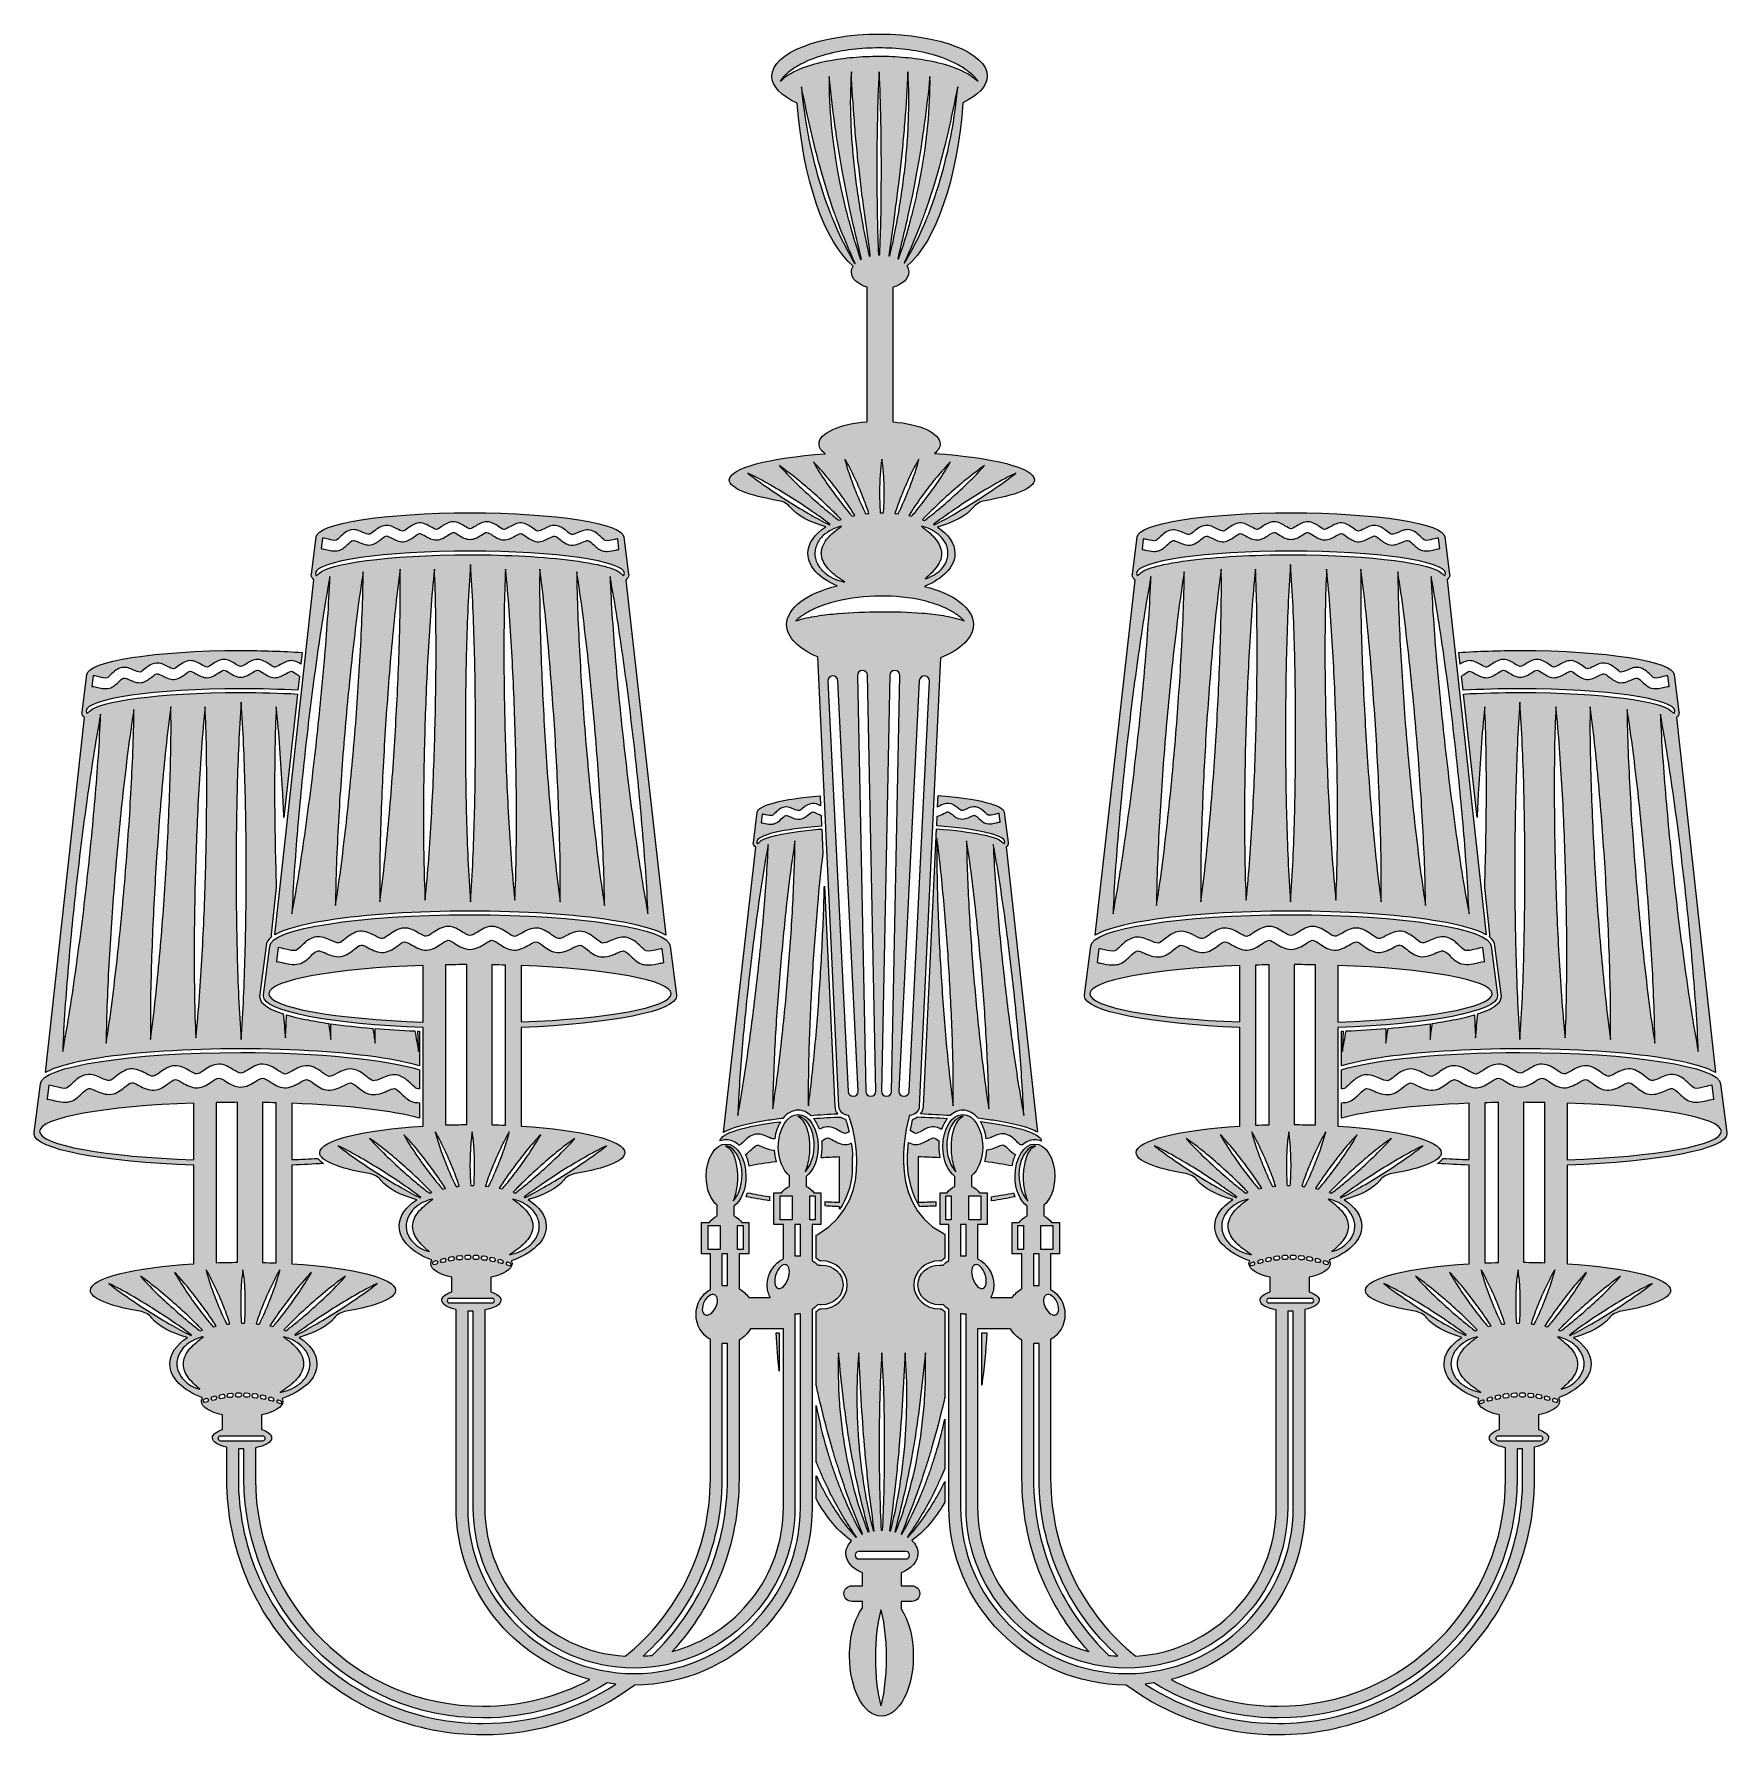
# Model space of a CAD drawing. Header units: inches. Extents: x 84 to 1916, y -1920 to -80.
import ezdxf

# ---------------------------------------------------------------- set-up
doc = ezdxf.new("R2010")
doc.units = ezdxf.units.IN
doc.header["$MEASUREMENT"] = 0
doc.layers.add('_U+0421_U+043B_U+043E_U+0439 3', color=7, linetype='Continuous')

msp = doc.modelspace()

# ---------------------------------------------------------------- hatches: boundary and pattern name
at = {"layer": '_U+0421_U+043B_U+043E_U+0439 3', "true_color": 0xffffff}
h = msp.add_hatch(color=7, dxfattribs=at)
h.dxf.hatch_style = 2
edge = h.paths.add_edge_path()
edge.add_spline(control_points=[(1064, -1459.2), (1048.6, -1459.2), (1036, -1447.6), (1036, -1433.2), (1036, -1418.9), (1048.6, -1407.2), (1064, -1407.2), (1064.7, -1407.2), (1065.4, -1407.3), (1066, -1407.3), (1067.1, -1406.3), (1068.3, -1405.3), (1069.5, -1404.4), (1069.5, -1404.4), (1069.5, -1378.3), (1069.5, -1378.3), (1068.9, -1378), (1068.3, -1377.7), (1067.7, -1377.4), (1001.5, -1342.8), (1031.5, -1249.8), (1031.5, -1249.8), (1037.1, -1249.8), (1041.7, -1245.4), (1042, -1239.8), (1042, -1239.8), (1064.9, -754.6), (1064.9, -754.6), (1086.7, -745.9), (1100.5, -733.1), (1100.5, -718.8), (1100.5, -700.9), (1079.1, -685.3), (1047.5, -677.4), (1067.5, -669.4), (1080.5, -656.4), (1080.5, -641.8), (1080.5, -630.8), (1073.3, -620.9), (1061.5, -613.2), (1079.5, -608.1), (1093.2, -600.8), (1100, -592.3), (1103.2, -588.2), (1108, -585.6), (1113.1, -584.7), (1145.9, -579.1), (1166.5, -571.1), (1166.5, -562.2), (1166.5, -549.1), (1121.5, -537.9), (1058.3, -533.6), (1062.3, -530.5), (1064.5, -527), (1064.5, -523.2), (1064.5, -511.6), (1042.7, -501.8), (1013.5, -499.4), (1013.5, -499.4), (1013.5, -353.8), (1013.5, -353.8), (1023.6, -350.7), (1030.5, -344.5), (1030.5, -337.2), (1030.5, -335), (1029.8, -332.8), (1028.6, -330.8), (1059.7, -304.5), (1083.2, -237), (1089.1, -154.1), (1105.6, -146.2), (1115.5, -136.2), (1115.5, -125.2), (1115.5, -100.1), (1063.3, -79.8), (999, -79.8), (934.7, -79.8), (882.5, -100.1), (882.5, -125.2), (882.5, -136.4), (892.8, -146.7), (910, -154.6), (915.9, -237.3), (939.4, -304.5), (970.4, -330.8), (969.2, -332.8), (968.5, -335), (968.5, -337.2), (968.5, -344.5), (975.4, -350.7), (985.5, -353.8), (985.5, -353.8), (985.5, -499.3), (985.5, -499.3), (955.8, -501.6), (933.5, -511.5), (933.5, -523.2), (933.5, -527.1), (935.9, -530.7), (940.1, -533.9), (879.4, -538.4), (836.5, -549.4), (836.5, -562.2), (836.5, -571.1), (857.1, -579.1), (889.9, -584.7), (895, -585.6), (899.8, -588.2), (903, -592.3), (909.7, -600.7), (923.2, -607.9), (940.9, -613), (928.8, -620.7), (921.5, -630.8), (921.5, -641.8), (921.5, -656.1), (934, -668.9), (953.3, -676.9), (920.8, -684.7), (898.5, -700.5), (898.5, -718.8), (898.5, -732.6), (911.5, -745.1), (932.1, -753.7), (932.1, -753.7), (955, -1239.8), (955, -1239.8), (955.3, -1245.4), (959.9, -1249.8), (965.5, -1249.8), (965.5, -1249.8), (1000.5, -1338.8), (932.5, -1378.4), (931.9, -1378.8), (931.2, -1379.1), (930.5, -1379.4), (930.5, -1379.4), (930.5, -1404.4), (930.5, -1404.4), (931.7, -1405.3), (932.9, -1406.3), (934, -1407.3), (934.6, -1407.3), (935.3, -1407.2), (936, -1407.2), (951.4, -1407.2), (964, -1418.9), (964, -1433.2), (964, -1447.6), (951.4, -1459.2), (936, -1459.2), (935.3, -1459.2), (934.6, -1459.2), (934, -1459.2), (932.9, -1460.2), (931.7, -1461.2), (930.5, -1462.1), (930.5, -1462.1), (930.5, -1541.9), (930.5, -1541.9), (931.8, -1547.8), (933.1, -1553.7), (934.5, -1559.7), (938.5, -1576.5), (942.9, -1593.2), (947.7, -1609.8), (948.8, -1614), (950.1, -1618.1), (951.4, -1622.3), (952.6, -1626.4), (954.1, -1630.5), (955.4, -1634.6), (958, -1642.9), (960.9, -1651), (963.7, -1659.2), (969, -1673.8), (974.6, -1688.2), (980.5, -1702.7), (980.2, -1702.8), (980, -1702.9), (979.8, -1703), (972.1, -1689.4), (965.4, -1675.3), (959.4, -1660.9), (957.7, -1656.8), (956, -1652.8), (954.5, -1648.7), (953, -1644.6), (951.4, -1640.6), (950, -1636.4), (948.5, -1632.3), (947.1, -1628.2), (945.8, -1624), (944.5, -1619.9), (943.2, -1615.7), (941.9, -1611.5), (937.3, -1595.8), (933.5, -1579.8), (930.5, -1563.6), (930.5, -1563.6), (930.5, -1624.6), (930.5, -1624.6), (931.2, -1626.4), (931.9, -1628.2), (932.7, -1630), (934.4, -1634), (936, -1638), (937.8, -1641.9), (937.8, -1641.9), (940.5, -1647.9), (940.5, -1647.9), (941.3, -1649.8), (942.4, -1651.8), (943.3, -1653.7), (943.3, -1653.7), (946.1, -1659.6), (946.1, -1659.6), (947.1, -1661.5), (948.1, -1663.4), (949.1, -1665.3), (956.5, -1679.4), (964.8, -1692.9), (973.9, -1706.1), (973.8, -1706.2), (973.6, -1706.3), (973.4, -1706.4), (962.6, -1694.6), (953.2, -1681.4), (945.1, -1667.6), (944, -1665.7), (942.8, -1663.8), (941.7, -1661.9), (941.7, -1661.9), (938.6, -1656.1), (938.6, -1656.1), (937.6, -1654.1), (936.5, -1652.2), (935.6, -1650.2), (935.6, -1650.2), (932.7, -1644.3), (932.7, -1644.3), (931.9, -1642.8), (931.2, -1641.2), (930.5, -1639.7), (930.5, -1639.7), (930.5, -1664.9), (930.5, -1664.9), (941.8, -1685.1), (954.7, -1700.7), (968.8, -1710.2), (964.8, -1714.1), (962.5, -1718.7), (962.5, -1723.8), (962.5, -1732.6), (969.7, -1740.4), (980.5, -1744.8), (980.5, -1744.8), (980.5, -1758.8), (980.5, -1758.8), (980.5, -1758.8), (969, -1758.8), (969, -1758.8), (964.3, -1758.8), (960.5, -1762.6), (960.5, -1767.2), (960.5, -1771.9), (964.3, -1775.8), (969, -1775.8), (969, -1775.8), (980.5, -1775.8), (980.5, -1775.8), (980.5, -1775.8), (980.5, -1782.5), (980.5, -1782.5), (972, -1794.3), (966.5, -1813.3), (966.5, -1834.8), (966.5, -1870.6), (981.9, -1899.8), (1001, -1899.8), (1020.1, -1899.8), (1035.5, -1870.6), (1035.5, -1834.8), (1035.5, -1814.2), (1030.4, -1795.8), (1022.5, -1783.9), (1022.5, -1783.9), (1022.5, -1775.8), (1022.5, -1775.8), (1022.5, -1775.8), (1034, -1775.8), (1034, -1775.8), (1038.7, -1775.8), (1042.5, -1771.9), (1042.5, -1767.2), (1042.5, -1762.6), (1038.7, -1758.8), (1034, -1758.8), (1034, -1758.8), (1022.5, -1758.8), (1022.5, -1758.8), (1022.5, -1758.8), (1022.5, -1744.8), (1022.5, -1744.8), (1033.3, -1740.4), (1040.5, -1732.6), (1040.5, -1723.8), (1040.5, -1718.6), (1038, -1713.7), (1033.8, -1709.7), (1046.8, -1700.8), (1058.9, -1686.7), (1069.5, -1668.4), (1069.5, -1668.4), (1069.5, -1646), (1069.5, -1646), (1069.5, -1646), (1067.4, -1650.2), (1067.4, -1650.2), (1066.5, -1652.2), (1065.4, -1654.1), (1064.4, -1656.1), (1064.4, -1656.1), (1061.3, -1661.9), (1061.3, -1661.9), (1060.2, -1663.8), (1059, -1665.7), (1057.9, -1667.6), (1049.8, -1681.4), (1040.4, -1694.6), (1029.6, -1706.4), (1029.4, -1706.3), (1029.2, -1706.2), (1029.1, -1706.1), (1038.2, -1692.9), (1046.5, -1679.4), (1053.9, -1665.3), (1054.9, -1663.4), (1055.9, -1661.5), (1056.9, -1659.6), (1056.9, -1659.6), (1059.7, -1653.7), (1059.7, -1653.7), (1060.6, -1651.8), (1061.7, -1649.8), (1062.5, -1647.9), (1062.5, -1647.9), (1065.2, -1641.9), (1065.2, -1641.9), (1066.7, -1638.6), (1068.1, -1635.3), (1069.5, -1631.9), (1069.5, -1631.9), (1069.5, -1578.4), (1069.5, -1578.4), (1067.1, -1589.5), (1064.3, -1600.6), (1061, -1611.5), (1059.8, -1615.7), (1058.5, -1619.9), (1057.2, -1624), (1055.9, -1628.2), (1054.5, -1632.3), (1053, -1636.4), (1051.6, -1640.6), (1050, -1644.6), (1048.5, -1648.7), (1047, -1652.8), (1045.3, -1656.8), (1043.6, -1660.9), (1037.6, -1675.3), (1030.9, -1689.4), (1023.2, -1703), (1023, -1702.9), (1022.8, -1702.8), (1022.5, -1702.7), (1028.4, -1688.2), (1034, -1673.8), (1039.3, -1659.2), (1042.1, -1651), (1045, -1642.9), (1047.6, -1634.6), (1048.9, -1630.5), (1050.4, -1626.4), (1051.6, -1622.3), (1052.9, -1618.1), (1054.2, -1614), (1055.3, -1609.8), (1060.1, -1593.2), (1064.5, -1576.5), (1068.5, -1559.7), (1068.8, -1558.2), (1069.2, -1556.7), (1069.5, -1555.2), (1069.5, -1555.2), (1069.5, -1462.1), (1069.5, -1462.1), (1068.3, -1461.2), (1067.1, -1460.2), (1066, -1459.2), (1065.4, -1459.2), (1064.7, -1459.2), (1064, -1459.2)], knot_values=[0, 0, 0, 0, 1, 1, 1, 2, 2, 2, 3, 3, 3, 4, 4, 4, 5, 5, 5, 6, 6, 6, 7, 7, 7, 8, 8, 8, 9, 9, 9, 10, 10, 10, 11, 11, 11, 12, 12, 12, 13, 13, 13, 14, 14, 14, 15, 15, 15, 16, 16, 16, 17, 17, 17, 18, 18, 18, 19, 19, 19, 20, 20, 20, 21, 21, 21, 22, 22, 22, 23, 23, 23, 24, 24, 24, 25, 25, 25, 26, 26, 26, 27, 27, 27, 28, 28, 28, 29, 29, 29, 30, 30, 30, 31, 31, 31, 32, 32, 32, 33, 33, 33, 34, 34, 34, 35, 35, 35, 36, 36, 36, 37, 37, 37, 38, 38, 38, 39, 39, 39, 40, 40, 40, 41, 41, 41, 42, 42, 42, 43, 43, 43, 44, 44, 44, 45, 45, 45, 46, 46, 46, 47, 47, 47, 48, 48, 48, 49, 49, 49, 50, 50, 50, 51, 51, 51, 52, 52, 52, 53, 53, 53, 54, 54, 54, 55, 55, 55, 56, 56, 56, 57, 57, 57, 58, 58, 58, 59, 59, 59, 60, 60, 60, 61, 61, 61, 62, 62, 62, 63, 63, 63, 64, 64, 64, 65, 65, 65, 66, 66, 66, 67, 67, 67, 68, 68, 68, 69, 69, 69, 70, 70, 70, 71, 71, 71, 72, 72, 72, 73, 73, 73, 74, 74, 74, 75, 75, 75, 76, 76, 76, 77, 77, 77, 78, 78, 78, 79, 79, 79, 80, 80, 80, 81, 81, 81, 82, 82, 82, 83, 83, 83, 84, 84, 84, 85, 85, 85, 86, 86, 86, 87, 87, 87, 88, 88, 88, 89, 89, 89, 90, 90, 90, 91, 91, 91, 92, 92, 92, 93, 93, 93, 94, 94, 94, 95, 95, 95, 96, 96, 96, 97, 97, 97, 98, 98, 98, 99, 99, 99, 100, 100, 100, 101, 101, 101, 102, 102, 102, 103, 103, 103, 104, 104, 104, 105, 105, 105, 106, 106, 106, 107, 107, 107, 108, 108, 108, 109, 109, 109, 110, 110, 110, 111, 111, 111, 112, 112, 112, 113, 113, 113, 114, 114, 114, 115, 115, 115, 116, 116, 116, 117, 117, 117, 118, 118, 118, 119, 119, 119, 120, 120, 120, 121, 121, 121, 122, 122, 122, 123, 123, 123, 124, 124, 124, 125, 125, 125, 126, 126, 126, 127, 127, 127, 128, 128, 128, 129, 129, 129, 130, 130, 130, 131, 131, 131, 132, 132, 132, 133, 133, 133, 134, 134, 134, 134], degree=3, periodic=1)
edge = h.paths.add_edge_path()
edge.add_spline(control_points=[(1026.5, -1506.8), (1028, -1523.6), (1028.6, -1540.5), (1028.5, -1557.4), (1028.4, -1574.3), (1027.6, -1591.2), (1026.2, -1608), (1025.8, -1612.2), (1025.4, -1616.4), (1024.9, -1620.6), (1024.5, -1624.9), (1024, -1629.1), (1023.5, -1633.2), (1023, -1637.4), (1022.3, -1641.6), (1021.7, -1645.8), (1021.2, -1650), (1020.4, -1654.2), (1019.7, -1658.3), (1017.3, -1672.2), (1014.4, -1685.9), (1010.8, -1699.5), (1010.4, -1699.4), (1010, -1699.4), (1009.7, -1699.3), (1011.6, -1685.4), (1013.5, -1671.5), (1015.1, -1657.7), (1016, -1649.3), (1017.1, -1641), (1017.9, -1632.6), (1018.7, -1624.2), (1019.6, -1615.9), (1020.2, -1607.5), (1021.6, -1590.8), (1022.8, -1574), (1023.8, -1557.2), (1023.8, -1557.2), (1026.5, -1506.8), (1026.5, -1506.8)], knot_values=[0, 0, 0, 0, 1, 1, 1, 2, 2, 2, 3, 3, 3, 4, 4, 4, 5, 5, 5, 6, 6, 6, 7, 7, 7, 8, 8, 8, 9, 9, 9, 10, 10, 10, 11, 11, 11, 12, 12, 12, 13, 13, 13, 13], degree=3, periodic=1)
edge = h.paths.add_edge_path()
edge.add_spline(control_points=[(1001, -1223.6), (1001, -1223.6), (1010, -773.6), (1010, -773.6), (1010.1, -770.6), (1012.5, -768.3), (1015.5, -768.3), (1015.5, -768.3), (1015.6, -768.3), (1015.6, -768.3), (1018.6, -768.3), (1021.1, -770.8), (1021, -773.9), (1021, -773.9), (1012, -1223.9), (1012, -1223.9), (1011.9, -1226.9), (1009.5, -1229.2), (1006.5, -1229.2), (1006.5, -1229.2), (1006.4, -1229.2), (1006.4, -1229.2), (1003.4, -1229.2), (1000.9, -1226.7), (1001, -1223.6)], knot_values=[0, 0, 0, 0, 1, 1, 1, 2, 2, 2, 3, 3, 3, 4, 4, 4, 5, 5, 5, 6, 6, 6, 7, 7, 7, 8, 8, 8, 8], degree=3, periodic=1)
edge = h.paths.add_edge_path()
edge.add_spline(control_points=[(1004.5, -1608.2), (1004.5, -1625.2), (1004.3, -1642.1), (1003.8, -1659), (1003.5, -1672.3), (1003, -1685.5), (1002.2, -1698.8), (1002, -1698.8), (1001.7, -1698.8), (1001.5, -1698.8), (1001.3, -1698.8), (1001, -1698.8), (1000.8, -1698.8), (1000, -1685.5), (999.5, -1672.3), (999.2, -1659), (998.7, -1642.1), (998.5, -1625.2), (998.5, -1608.2), (998.5, -1608.2), (998.7, -1582.9), (998.7, -1582.9), (998.8, -1574.4), (998.9, -1566), (999.2, -1557.5), (999.6, -1540.6), (1000.3, -1523.7), (1001.5, -1506.8), (1002.7, -1523.7), (1003.4, -1540.6), (1003.8, -1557.5), (1004.1, -1566), (1004.2, -1574.4), (1004.3, -1582.9), (1004.3, -1582.9), (1004.5, -1608.2), (1004.5, -1608.2)], knot_values=[0, 0, 0, 0, 1, 1, 1, 2, 2, 2, 3, 3, 3, 4, 4, 4, 5, 5, 5, 6, 6, 6, 7, 7, 7, 8, 8, 8, 9, 9, 9, 10, 10, 10, 11, 11, 11, 12, 12, 12, 12], degree=3, periodic=1)
edge = h.paths.add_edge_path()
edge.add_spline(control_points=[(1031, -1224), (1030.8, -1227), (1028.4, -1229.2), (1025.5, -1229.2), (1025.4, -1229.2), (1025.3, -1229.2), (1025.2, -1229.2), (1022.2, -1229.1), (1019.9, -1226.5), (1020, -1223.5), (1020, -1223.5), (1042, -779.5), (1042, -779.5), (1042.2, -776.4), (1044.8, -774.1), (1047.8, -774.3), (1050.8, -774.4), (1053.1, -777), (1053, -780), (1053, -780), (1031, -1224), (1031, -1224)], knot_values=[0, 0, 0, 0, 1, 1, 1, 2, 2, 2, 3, 3, 3, 4, 4, 4, 5, 5, 5, 6, 6, 6, 7, 7, 7, 7], degree=3, periodic=1)
edge = h.paths.add_edge_path()
edge.add_spline(control_points=[(1062.3, -620.9), (1064.9, -623.1), (1067.4, -625.7), (1069.2, -628.8), (1071.1, -631.8), (1072.4, -635.4), (1072.9, -639.1), (1072.9, -640.1), (1073, -641), (1073, -641.9), (1072.9, -642.9), (1072.9, -643.8), (1072.8, -644.7), (1072.6, -645.7), (1072.5, -646.6), (1072.2, -647.5), (1072, -648.4), (1071.7, -649.3), (1071.4, -650.1), (1070, -653.6), (1068, -656.6), (1065.6, -659.1), (1060.7, -664.1), (1054.7, -667.4), (1048.3, -669.2), (1053.3, -664.9), (1057.9, -660.5), (1061.3, -655.6), (1064.7, -650.7), (1066.5, -645.2), (1065.9, -639.9), (1065.3, -634.5), (1062.5, -629.4), (1058.5, -624.8), (1054.5, -620.3), (1049.5, -616.4), (1044.3, -612.4), (1050.7, -613.7), (1057, -616.5), (1062.3, -620.9)], knot_values=[0, 0, 0, 0, 1, 1, 1, 2, 2, 2, 3, 3, 3, 4, 4, 4, 5, 5, 5, 6, 6, 6, 7, 7, 7, 8, 8, 8, 9, 9, 9, 10, 10, 10, 11, 11, 11, 12, 12, 12, 13, 13, 13, 13], degree=3, periodic=1)
edge = h.paths.add_edge_path()
edge.add_spline(control_points=[(1146.5, -554.8), (1139.4, -560.5), (1132, -565.8), (1124.5, -570.9), (1117.1, -576.1), (1109.5, -581), (1101.8, -585.9), (1094.2, -590.7), (1086.4, -595.4), (1078.5, -599.9), (1071.8, -603.8), (1064.9, -607.5), (1057.9, -611), (1057.7, -610.9), (1057.5, -610.8), (1057.2, -610.6), (1063.5, -605.7), (1069.9, -601.1), (1076.5, -596.6), (1083.9, -591.4), (1091.5, -586.5), (1099.2, -581.6), (1106.8, -576.8), (1114.6, -572.1), (1122.5, -567.6), (1130.3, -563.1), (1138.3, -558.7), (1146.5, -554.8)], knot_values=[0, 0, 0, 0, 1, 1, 1, 2, 2, 2, 3, 3, 3, 4, 4, 4, 5, 5, 5, 6, 6, 6, 7, 7, 7, 8, 8, 8, 9, 9, 9, 9], degree=3, periodic=1)
edge = h.paths.add_edge_path()
edge.add_spline(control_points=[(1112.5, -546.8), (1107, -553), (1101.2, -558.9), (1095.3, -564.7), (1089.4, -570.5), (1083.3, -576.1), (1077.2, -581.6), (1071, -587.1), (1064.7, -592.5), (1058.3, -597.7), (1054.8, -600.6), (1051.2, -603.4), (1047.6, -606.1), (1046.9, -605.8), (1046.1, -605.5), (1045.4, -605.2), (1048.8, -601.7), (1052.2, -598.2), (1055.7, -594.8), (1061.6, -589), (1067.7, -583.4), (1073.8, -577.9), (1080, -572.4), (1086.3, -567), (1092.7, -561.8), (1099.1, -556.6), (1105.6, -551.5), (1112.5, -546.8)], knot_values=[0, 0, 0, 0, 1, 1, 1, 2, 2, 2, 3, 3, 3, 4, 4, 4, 5, 5, 5, 6, 6, 6, 7, 7, 7, 8, 8, 8, 9, 9, 9, 9], degree=3, periodic=1)
edge = h.paths.add_edge_path()
edge.add_spline(control_points=[(1060.9, -559.1), (1065.6, -553.5), (1070.3, -548), (1075.5, -542.8), (1072, -549.2), (1068.1, -555.4), (1064.1, -561.4), (1060, -567.5), (1055.8, -573.4), (1051.5, -579.2), (1047.2, -585.1), (1042.7, -590.8), (1038.1, -596.4), (1036.6, -598.2), (1035.1, -599.9), (1033.7, -601.6), (1032.6, -601.4), (1031.6, -601.1), (1030.5, -600.9), (1032, -598.6), (1033.4, -596.3), (1034.9, -594.1), (1039, -588), (1043.2, -582.1), (1047.5, -576.3), (1051.8, -570.4), (1056.3, -564.7), (1060.9, -559.1)], knot_values=[0, 0, 0, 0, 1, 1, 1, 2, 2, 2, 3, 3, 3, 4, 4, 4, 5, 5, 5, 6, 6, 6, 7, 7, 7, 8, 8, 8, 9, 9, 9, 9], degree=3, periodic=1)
edge = h.paths.add_edge_path()
edge.add_spline(control_points=[(1017.2, -593.8), (1019.3, -587.5), (1021.7, -581.4), (1024.2, -575.3), (1026.7, -569.2), (1029.3, -563.2), (1032.2, -557.3), (1035, -551.3), (1038, -545.4), (1041.5, -539.8), (1040, -546.2), (1038, -552.5), (1035.8, -558.7), (1033.7, -565), (1031.3, -571.1), (1028.8, -577.2), (1026.3, -583.3), (1023.7, -589.3), (1020.8, -595.2), (1020.2, -596.5), (1019.6, -597.7), (1019, -598.9), (1017.9, -598.8), (1016.7, -598.6), (1015.6, -598.5), (1016.1, -596.9), (1016.6, -595.3), (1017.2, -593.8)], knot_values=[0, 0, 0, 0, 1, 1, 1, 2, 2, 2, 3, 3, 3, 4, 4, 4, 5, 5, 5, 6, 6, 6, 7, 7, 7, 8, 8, 8, 9, 9, 9, 9], degree=3, periodic=1)
edge = h.paths.add_edge_path()
edge.add_spline(control_points=[(1010.1, -319.9), (1009.8, -319.8), (1009.4, -319.7), (1009, -319.6), (1010.8, -305.9), (1012.8, -292.1), (1014.7, -278.4), (1014.7, -278.4), (1016.4, -265.3), (1016.4, -265.3), (1017, -260.9), (1017.5, -256.5), (1018.1, -252.2), (1019.2, -243.5), (1020.3, -234.7), (1021.2, -226), (1022.3, -217.3), (1023.2, -208.5), (1024, -199.8), (1024.9, -191), (1025.6, -182.3), (1026.3, -173.5), (1027.7, -156), (1028.7, -138.4), (1029.5, -120.8), (1030.8, -138.4), (1030.9, -156.1), (1030.2, -173.7), (1029.9, -182.5), (1029.4, -191.4), (1028.7, -200.2), (1028, -209), (1027.2, -217.8), (1026.2, -226.6), (1025.2, -235.3), (1024, -244.1), (1022.8, -252.8), (1021.4, -261.6), (1020.1, -270.3), (1018.5, -279), (1016.1, -292.7), (1013.3, -306.3), (1010.1, -319.9)], knot_values=[0, 0, 0, 0, 1, 1, 1, 2, 2, 2, 3, 3, 3, 4, 4, 4, 5, 5, 5, 6, 6, 6, 7, 7, 7, 8, 8, 8, 9, 9, 9, 10, 10, 10, 11, 11, 11, 12, 12, 12, 13, 13, 13, 14, 14, 14, 14], degree=3, periodic=1)
edge = h.paths.add_edge_path()
edge.add_spline(control_points=[(1018.7, -322.7), (1022.1, -308.7), (1025.5, -294.8), (1028.7, -280.7), (1029.6, -276.5), (1030.5, -272.2), (1031.5, -268), (1031.5, -268), (1034.2, -255.2), (1034.2, -255.2), (1034.2, -255.2), (1036.7, -242.3), (1036.7, -242.3), (1036.7, -242.3), (1039.1, -229.5), (1039.1, -229.5), (1039.1, -229.5), (1041.4, -216.6), (1041.4, -216.6), (1041.4, -216.6), (1043.5, -203.7), (1043.5, -203.7), (1043.5, -203.7), (1045.5, -190.8), (1045.5, -190.8), (1046.1, -186.4), (1046.7, -182.1), (1047.4, -177.8), (1049.7, -160.5), (1051.7, -143.2), (1053.5, -125.8), (1053.8, -143.3), (1052.9, -160.8), (1051.2, -178.3), (1050.8, -182.6), (1050.4, -187), (1049.9, -191.3), (1049.9, -191.3), (1048.2, -204.4), (1048.2, -204.4), (1048.2, -204.4), (1046.2, -217.4), (1046.2, -217.4), (1046.2, -217.4), (1044, -230.4), (1044, -230.4), (1044, -230.4), (1041.5, -243.3), (1041.5, -243.3), (1040.6, -247.6), (1039.7, -251.9), (1038.8, -256.1), (1038.8, -256.1), (1035.7, -268.9), (1035.7, -268.9), (1034.7, -273.2), (1033.6, -277.4), (1032.4, -281.7), (1028.7, -295.7), (1024.4, -309.5), (1019.6, -323.2), (1019.3, -323), (1019, -322.9), (1018.7, -322.7)], knot_values=[0, 0, 0, 0, 1, 1, 1, 2, 2, 2, 3, 3, 3, 4, 4, 4, 5, 5, 5, 6, 6, 6, 7, 7, 7, 8, 8, 8, 9, 9, 9, 10, 10, 10, 11, 11, 11, 12, 12, 12, 13, 13, 13, 14, 14, 14, 15, 15, 15, 16, 16, 16, 17, 17, 17, 18, 18, 18, 19, 19, 19, 20, 20, 20, 21, 21, 21, 21], degree=3, periodic=1)
edge = h.paths.add_edge_path()
edge.add_spline(control_points=[(1076.6, -187.7), (1076.2, -189.8), (1075.8, -191.9), (1075.4, -194), (1075.4, -194), (1074, -200.3), (1074, -200.3), (1074, -200.3), (1072.7, -206.6), (1072.7, -206.6), (1072.7, -206.6), (1071.2, -212.8), (1071.2, -212.8), (1071.2, -212.8), (1069.7, -219.1), (1069.7, -219.1), (1069.7, -219.1), (1068, -225.3), (1068, -225.3), (1068, -225.3), (1066.4, -231.5), (1066.4, -231.5), (1066.4, -231.5), (1064.6, -237.7), (1064.6, -237.7), (1064.6, -237.7), (1062.7, -243.9), (1062.7, -243.9), (1062.7, -243.9), (1060.7, -250), (1060.7, -250), (1060.7, -250), (1058.8, -256.1), (1058.8, -256.1), (1058.8, -256.1), (1056.6, -262.2), (1056.6, -262.2), (1056.6, -262.2), (1054.4, -268.2), (1054.4, -268.2), (1054.4, -268.2), (1052.1, -274.2), (1052.1, -274.2), (1051.3, -276.2), (1050.5, -278.2), (1049.7, -280.2), (1049.7, -280.2), (1047.2, -286.1), (1047.2, -286.1), (1041, -300.4), (1034.1, -314.4), (1026, -327.7), (1025.9, -327.5), (1025.7, -327.4), (1025.6, -327.3), (1032.1, -313.2), (1038.1, -299.1), (1043.6, -284.7), (1045.1, -280.7), (1046.6, -276.7), (1048, -272.7), (1048, -272.7), (1050.1, -266.7), (1050.1, -266.7), (1050.1, -266.7), (1052.1, -260.6), (1052.1, -260.6), (1052.1, -260.6), (1054.2, -254.6), (1054.2, -254.6), (1054.2, -254.6), (1056.1, -248.5), (1056.1, -248.5), (1056.1, -248.5), (1058, -242.4), (1058, -242.4), (1058, -242.4), (1059.8, -236.3), (1059.8, -236.3), (1059.8, -236.3), (1061.6, -230.2), (1061.6, -230.2), (1061.6, -230.2), (1063.3, -224), (1063.3, -224), (1063.3, -224), (1065, -217.9), (1065, -217.9), (1065, -217.9), (1066.6, -211.7), (1066.6, -211.7), (1066.6, -211.7), (1068.3, -205.5), (1068.3, -205.5), (1068.3, -205.5), (1069.8, -199.3), (1069.8, -199.3), (1070.8, -195.1), (1071.8, -191), (1072.8, -186.9), (1076.6, -170.2), (1080.1, -153.5), (1083.5, -136.8), (1082.1, -153.8), (1079.7, -170.8), (1076.6, -187.7)], knot_values=[0, 0, 0, 0, 1, 1, 1, 2, 2, 2, 3, 3, 3, 4, 4, 4, 5, 5, 5, 6, 6, 6, 7, 7, 7, 8, 8, 8, 9, 9, 9, 10, 10, 10, 11, 11, 11, 12, 12, 12, 13, 13, 13, 14, 14, 14, 15, 15, 15, 16, 16, 16, 17, 17, 17, 18, 18, 18, 19, 19, 19, 20, 20, 20, 21, 21, 21, 22, 22, 22, 23, 23, 23, 24, 24, 24, 25, 25, 25, 26, 26, 26, 27, 27, 27, 28, 28, 28, 29, 29, 29, 30, 30, 30, 31, 31, 31, 32, 32, 32, 33, 33, 33, 34, 34, 34, 35, 35, 35, 35], degree=3, periodic=1)
edge = h.paths.add_edge_path()
edge.add_spline(control_points=[(891.5, -130.8), (894.3, -126.8), (897.7, -123.3), (901.5, -120.4), (905.4, -117.3), (909.5, -114.8), (913.8, -112.5), (922.4, -107.9), (931.6, -104.6), (941, -102), (950.3, -99.4), (959.9, -97.7), (969.5, -96.5), (974.3, -95.9), (979.1, -95.5), (984, -95.2), (988.8, -94.9), (993.6, -94.8), (998.5, -94.8), (1003.3, -94.8), (1008.1, -94.9), (1013, -95.2), (1017.8, -95.5), (1022.6, -95.9), (1027.4, -96.5), (1037, -97.7), (1046.6, -99.4), (1056, -102), (1065.3, -104.6), (1074.5, -108), (1083.1, -112.6), (1087.4, -114.9), (1091.5, -117.5), (1095.3, -120.5), (1097.2, -122), (1099.1, -123.6), (1100.8, -125.3), (1102.5, -127), (1104.1, -128.8), (1105.5, -130.8), (1098.3, -124.4), (1090, -120), (1081.2, -116.6), (1072.5, -113.2), (1063.5, -110.8), (1054.3, -108.9), (1045.1, -107.1), (1035.9, -105.8), (1026.5, -105), (1021.9, -104.6), (1017.2, -104.2), (1012.5, -104), (1007.8, -103.8), (1003.1, -103.7), (998.5, -103.8), (989.1, -103.7), (979.7, -104.1), (970.4, -105), (961.1, -105.8), (951.8, -107.1), (942.6, -108.9), (933.4, -110.7), (924.4, -113.1), (915.6, -116.5), (906.9, -119.8), (898.5, -124.2), (891.5, -130.8)], knot_values=[0, 0, 0, 0, 1, 1, 1, 2, 2, 2, 3, 3, 3, 4, 4, 4, 5, 5, 5, 6, 6, 6, 7, 7, 7, 8, 8, 8, 9, 9, 9, 10, 10, 10, 11, 11, 11, 12, 12, 12, 13, 13, 13, 14, 14, 14, 15, 15, 15, 16, 16, 16, 17, 17, 17, 18, 18, 18, 19, 19, 19, 20, 20, 20, 21, 21, 21, 22, 22, 22, 22], degree=3, periodic=1)
edge = h.paths.add_edge_path()
edge.add_spline(control_points=[(999.5, -558), (999.9, -551.9), (1000.5, -545.8), (1001.5, -539.8), (1002.5, -545.8), (1003.1, -551.9), (1003.5, -558), (1003.8, -564.1), (1004, -570.2), (1004, -576.2), (1004, -582.3), (1003.8, -588.4), (1003.5, -594.5), (1003.4, -595.6), (1003.3, -596.7), (1003.2, -597.8), (1002.5, -597.8), (1001.7, -597.8), (1001, -597.8), (1000.6, -597.8), (1000.2, -597.8), (999.8, -597.8), (999.7, -596.7), (999.6, -595.6), (999.5, -594.5), (999.2, -588.4), (999, -582.3), (999, -576.2), (999, -570.2), (999.2, -564.1), (999.5, -558)], knot_values=[0, 0, 0, 0, 1, 1, 1, 2, 2, 2, 3, 3, 3, 4, 4, 4, 5, 5, 5, 6, 6, 6, 7, 7, 7, 8, 8, 8, 9, 9, 9, 10, 10, 10, 10], degree=3, periodic=1)
edge = h.paths.add_edge_path()
edge.add_spline(control_points=[(997.9, -318.8), (997.2, -305.3), (996.8, -291.8), (996.5, -278.2), (996.3, -269.5), (996.3, -260.8), (996.1, -252), (996.1, -252), (996, -225.8), (996, -225.8), (996, -225.8), (996.1, -199.5), (996.1, -199.5), (996.3, -190.8), (996.3, -182), (996.6, -173.2), (996.9, -155.8), (997.5, -138.2), (998.5, -120.8), (999.5, -138.2), (1000.1, -155.8), (1000.4, -173.2), (1000.7, -182), (1000.7, -190.8), (1000.9, -199.5), (1000.9, -199.5), (1001, -225.8), (1001, -225.8), (1001, -225.8), (1000.9, -252), (1000.9, -252), (1000.7, -260.8), (1000.7, -269.5), (1000.5, -278.2), (1000.2, -291.8), (999.8, -305.3), (999.1, -318.8), (998.7, -318.8), (998.3, -318.8), (997.9, -318.8)], knot_values=[0, 0, 0, 0, 1, 1, 1, 2, 2, 2, 3, 3, 3, 4, 4, 4, 5, 5, 5, 6, 6, 6, 7, 7, 7, 8, 8, 8, 9, 9, 9, 10, 10, 10, 11, 11, 11, 12, 12, 12, 13, 13, 13, 13], degree=3, periodic=1)
edge = h.paths.add_edge_path()
edge.add_spline(control_points=[(972.4, -328.3), (964.2, -314.8), (957.1, -300.7), (950.8, -286.1), (950.8, -286.1), (948.3, -280.2), (948.3, -280.2), (947.5, -278.2), (946.7, -276.2), (945.9, -274.2), (945.9, -274.2), (943.6, -268.2), (943.6, -268.2), (943.6, -268.2), (941.4, -262.2), (941.4, -262.2), (941.4, -262.2), (939.2, -256.1), (939.2, -256.1), (939.2, -256.1), (937.3, -250), (937.3, -250), (937.3, -250), (935.3, -243.9), (935.3, -243.9), (935.3, -243.9), (933.4, -237.7), (933.4, -237.7), (933.4, -237.7), (931.6, -231.5), (931.6, -231.5), (931.6, -231.5), (930, -225.3), (930, -225.3), (930, -225.3), (928.3, -219.1), (928.3, -219.1), (928.3, -219.1), (926.8, -212.8), (926.8, -212.8), (926.8, -212.8), (925.3, -206.6), (925.3, -206.6), (925.3, -206.6), (924, -200.3), (924, -200.3), (924, -200.3), (922.6, -194), (922.6, -194), (922.2, -191.9), (921.8, -189.8), (921.4, -187.7), (918.3, -170.8), (915.9, -153.8), (914.5, -136.8), (917.9, -153.5), (921.4, -170.2), (925.2, -186.9), (926.2, -191), (927.2, -195.1), (928.2, -199.3), (928.2, -199.3), (929.7, -205.5), (929.7, -205.5), (929.7, -205.5), (931.4, -211.7), (931.4, -211.7), (931.4, -211.7), (933, -217.9), (933, -217.9), (933, -217.9), (934.7, -224), (934.7, -224), (934.7, -224), (936.4, -230.2), (936.4, -230.2), (936.4, -230.2), (938.2, -236.3), (938.2, -236.3), (938.2, -236.3), (940, -242.4), (940, -242.4), (940, -242.4), (941.9, -248.5), (941.9, -248.5), (941.9, -248.5), (943.8, -254.6), (943.8, -254.6), (943.8, -254.6), (945.9, -260.6), (945.9, -260.6), (945.9, -260.6), (947.9, -266.7), (947.9, -266.7), (947.9, -266.7), (950, -272.7), (950, -272.7), (951.4, -276.7), (952.9, -280.7), (954.4, -284.7), (960, -299.3), (966.1, -313.7), (972.7, -327.9), (972.6, -328.1), (972.5, -328.2), (972.4, -328.3)], knot_values=[0, 0, 0, 0, 1, 1, 1, 2, 2, 2, 3, 3, 3, 4, 4, 4, 5, 5, 5, 6, 6, 6, 7, 7, 7, 8, 8, 8, 9, 9, 9, 10, 10, 10, 11, 11, 11, 12, 12, 12, 13, 13, 13, 14, 14, 14, 15, 15, 15, 16, 16, 16, 17, 17, 17, 18, 18, 18, 19, 19, 19, 20, 20, 20, 21, 21, 21, 22, 22, 22, 23, 23, 23, 24, 24, 24, 25, 25, 25, 26, 26, 26, 27, 27, 27, 28, 28, 28, 29, 29, 29, 30, 30, 30, 31, 31, 31, 32, 32, 32, 33, 33, 33, 34, 34, 34, 35, 35, 35, 35], degree=3, periodic=1)
edge = h.paths.add_edge_path()
edge.add_spline(control_points=[(978.5, -323.6), (973.7, -309.8), (969.4, -295.8), (965.6, -281.7), (964.4, -277.4), (963.3, -273.2), (962.3, -268.9), (962.3, -268.9), (959.2, -256.1), (959.2, -256.1), (958.3, -251.9), (957.4, -247.6), (956.5, -243.3), (956.5, -243.3), (954, -230.4), (954, -230.4), (954, -230.4), (951.8, -217.4), (951.8, -217.4), (951.8, -217.4), (949.8, -204.4), (949.8, -204.4), (949.8, -204.4), (948.1, -191.3), (948.1, -191.3), (947.6, -187), (947.2, -182.6), (946.8, -178.3), (945.1, -160.8), (944.2, -143.3), (944.5, -125.8), (946.3, -143.2), (948.3, -160.5), (950.6, -177.8), (951.3, -182.1), (951.9, -186.4), (952.5, -190.8), (952.5, -190.8), (954.5, -203.7), (954.5, -203.7), (954.5, -203.7), (956.6, -216.6), (956.6, -216.6), (956.6, -216.6), (958.9, -229.5), (958.9, -229.5), (958.9, -229.5), (961.3, -242.3), (961.3, -242.3), (961.3, -242.3), (963.8, -255.2), (963.8, -255.2), (963.8, -255.2), (966.5, -268), (966.5, -268), (967.5, -272.2), (968.4, -276.5), (969.3, -280.7), (972.5, -294.9), (975.9, -309), (979.4, -323.2), (979.1, -323.3), (978.8, -323.5), (978.5, -323.6)], knot_values=[0, 0, 0, 0, 1, 1, 1, 2, 2, 2, 3, 3, 3, 4, 4, 4, 5, 5, 5, 6, 6, 6, 7, 7, 7, 8, 8, 8, 9, 9, 9, 10, 10, 10, 11, 11, 11, 12, 12, 12, 13, 13, 13, 14, 14, 14, 15, 15, 15, 16, 16, 16, 17, 17, 17, 18, 18, 18, 19, 19, 19, 20, 20, 20, 21, 21, 21, 21], degree=3, periodic=1)
edge = h.paths.add_edge_path()
edge.add_spline(control_points=[(979.5, -279), (977.9, -270.3), (976.6, -261.6), (975.2, -252.8), (974, -244.1), (972.8, -235.3), (971.8, -226.6), (970.8, -217.8), (970, -209), (969.3, -200.2), (968.6, -191.4), (968.1, -182.5), (967.8, -173.7), (967.1, -156.1), (967.2, -138.4), (968.5, -120.8), (969.3, -138.4), (970.3, -156), (971.7, -173.5), (972.4, -182.3), (973.1, -191), (974, -199.8), (974.8, -208.5), (975.7, -217.3), (976.8, -226), (977.7, -234.7), (978.8, -243.5), (979.9, -252.2), (980.5, -256.5), (981, -260.9), (981.6, -265.3), (981.6, -265.3), (983.3, -278.4), (983.3, -278.4), (985.2, -292.2), (987.2, -306), (989, -319.8), (988.7, -319.9), (988.3, -320), (987.9, -320.1), (984.7, -306.5), (981.9, -292.7), (979.5, -279)], knot_values=[0, 0, 0, 0, 1, 1, 1, 2, 2, 2, 3, 3, 3, 4, 4, 4, 5, 5, 5, 6, 6, 6, 7, 7, 7, 8, 8, 8, 9, 9, 9, 10, 10, 10, 11, 11, 11, 12, 12, 12, 13, 13, 13, 14, 14, 14, 14], degree=3, periodic=1)
edge = h.paths.add_edge_path()
edge.add_spline(control_points=[(970.8, -557.3), (973.7, -563.2), (976.3, -569.2), (978.8, -575.3), (981.3, -581.4), (983.7, -587.5), (985.8, -593.8), (986.3, -595.3), (986.9, -596.9), (987.4, -598.4), (986.2, -598.5), (985.1, -598.6), (983.9, -598.8), (983.3, -597.6), (982.8, -596.4), (982.2, -595.2), (979.3, -589.3), (976.7, -583.3), (974.2, -577.2), (971.7, -571.1), (969.3, -565), (967.2, -558.7), (965, -552.5), (963, -546.2), (961.5, -539.8), (965, -545.4), (968, -551.3), (970.8, -557.3)], knot_values=[0, 0, 0, 0, 1, 1, 1, 2, 2, 2, 3, 3, 3, 4, 4, 4, 5, 5, 5, 6, 6, 6, 7, 7, 7, 8, 8, 8, 9, 9, 9, 9], degree=3, periodic=1)
edge = h.paths.add_edge_path()
edge.add_spline(control_points=[(942.1, -559.1), (946.7, -564.7), (951.2, -570.4), (955.5, -576.3), (959.8, -582.1), (964, -588), (968.1, -594.1), (969.5, -596.3), (970.9, -598.5), (972.4, -600.7), (971.3, -600.9), (970.2, -601.2), (969.2, -601.4), (967.7, -599.8), (966.3, -598.1), (964.9, -596.4), (960.3, -590.8), (955.8, -585.1), (951.5, -579.2), (947.2, -573.4), (943, -567.5), (938.9, -561.4), (934.9, -555.4), (931, -549.2), (927.5, -542.8), (932.7, -548), (937.4, -553.5), (942.1, -559.1)], knot_values=[0, 0, 0, 0, 1, 1, 1, 2, 2, 2, 3, 3, 3, 4, 4, 4, 5, 5, 5, 6, 6, 6, 7, 7, 7, 8, 8, 8, 9, 9, 9, 9], degree=3, periodic=1)
edge = h.paths.add_edge_path()
edge.add_spline(control_points=[(910.3, -561.8), (916.7, -567), (923, -572.4), (929.2, -577.9), (935.3, -583.4), (941.4, -589), (947.3, -594.8), (950.7, -598.1), (954.1, -601.5), (957.4, -605), (956.6, -605.3), (955.8, -605.6), (955, -605.9), (951.5, -603.2), (948.1, -600.5), (944.7, -597.7), (938.3, -592.5), (932, -587.1), (925.8, -581.6), (919.7, -576.1), (913.6, -570.5), (907.7, -564.7), (901.8, -558.9), (896, -553), (890.5, -546.8), (897.4, -551.5), (903.9, -556.6), (910.3, -561.8)], knot_values=[0, 0, 0, 0, 1, 1, 1, 2, 2, 2, 3, 3, 3, 4, 4, 4, 5, 5, 5, 6, 6, 6, 7, 7, 7, 8, 8, 8, 9, 9, 9, 9], degree=3, periodic=1)
edge = h.paths.add_edge_path()
edge.add_spline(control_points=[(924.5, -599.9), (916.6, -595.4), (908.8, -590.7), (901.2, -585.9), (893.5, -581), (885.9, -576.1), (878.5, -570.9), (871, -565.8), (863.6, -560.5), (856.5, -554.8), (864.7, -558.7), (872.7, -563.1), (880.5, -567.6), (888.4, -572.1), (896.2, -576.8), (903.8, -581.6), (911.5, -586.5), (919.1, -591.4), (926.5, -596.6), (932.9, -601), (939.2, -605.5), (945.4, -610.3), (945.1, -610.5), (944.8, -610.6), (944.5, -610.8), (937.7, -607.4), (931.1, -603.7), (924.5, -599.9)], knot_values=[0, 0, 0, 0, 1, 1, 1, 2, 2, 2, 3, 3, 3, 4, 4, 4, 5, 5, 5, 6, 6, 6, 7, 7, 7, 8, 8, 8, 9, 9, 9, 9], degree=3, periodic=1)
edge = h.paths.add_edge_path()
edge.add_spline(control_points=[(941.2, -663.9), (938.1, -661.6), (935.4, -658.8), (933.2, -655.5), (931, -652.1), (929.5, -648.2), (929.1, -644), (929.1, -644), (929, -642.5), (929, -642.5), (929, -642.5), (929, -641.7), (929, -641.7), (929, -641.7), (929.1, -640.9), (929.1, -640.9), (929.1, -640.9), (929.2, -639.4), (929.2, -639.4), (929.2, -638.9), (929.3, -638.4), (929.4, -637.9), (929.7, -635.8), (930.4, -633.8), (931.2, -632), (932.8, -628.3), (935.3, -625.1), (938.1, -622.5), (943.8, -617.3), (950.6, -614), (957.7, -612.4), (951.8, -616.7), (946.3, -621), (942.1, -626.3), (940.1, -628.9), (938.4, -631.6), (937.3, -634.5), (936.8, -636), (936.4, -637.4), (936.2, -638.9), (935.9, -640.4), (936, -641.9), (936.1, -643.4), (936.6, -649.4), (940.1, -655), (944.8, -659.8), (949.5, -664.7), (955.3, -668.7), (961.3, -672.7), (954.2, -671.3), (947.2, -668.6), (941.2, -663.9)], knot_values=[0, 0, 0, 0, 1, 1, 1, 2, 2, 2, 3, 3, 3, 4, 4, 4, 5, 5, 5, 6, 6, 6, 7, 7, 7, 8, 8, 8, 9, 9, 9, 10, 10, 10, 11, 11, 11, 12, 12, 12, 13, 13, 13, 14, 14, 14, 15, 15, 15, 16, 16, 16, 17, 17, 17, 17], degree=3, periodic=1)
edge = h.paths.add_edge_path()
edge.add_spline(control_points=[(931.2, -709.5), (923.6, -710.7), (916.1, -712.2), (908.5, -714.8), (909.9, -713.4), (911.4, -711.9), (913, -710.7), (913.8, -710.1), (914.7, -709.5), (915.5, -708.9), (916.3, -708.4), (917.2, -707.8), (918, -707.3), (919.7, -706.1), (921.5, -705.2), (923.3, -704.2), (925.1, -703.2), (927, -702.4), (928.8, -701.5), (936.2, -698.2), (943.9, -695.7), (951.8, -693.7), (967.4, -689.8), (983.5, -688.1), (999.5, -687.9), (1015.6, -687.8), (1031.7, -689.3), (1047.5, -693.1), (1055.3, -695.1), (1063.1, -697.6), (1070.5, -701), (1074.2, -702.8), (1077.8, -704.7), (1081.2, -707), (1084.6, -709.2), (1087.7, -711.9), (1090.5, -714.8), (1083, -712), (1075.5, -710.3), (1068, -709), (1060.4, -707.8), (1052.9, -706.9), (1045.3, -706.3), (1030.1, -705.1), (1014.9, -704.8), (999.7, -704.9), (984.4, -705), (969.2, -705.6), (954, -706.8), (946.4, -707.5), (938.8, -708.3), (931.2, -709.5)], knot_values=[0, 0, 0, 0, 1, 1, 1, 2, 2, 2, 3, 3, 3, 4, 4, 4, 5, 5, 5, 6, 6, 6, 7, 7, 7, 8, 8, 8, 9, 9, 9, 10, 10, 10, 11, 11, 11, 12, 12, 12, 13, 13, 13, 14, 14, 14, 15, 15, 15, 16, 16, 16, 17, 17, 17, 17], degree=3, periodic=1)
edge = h.paths.add_edge_path()
edge.add_spline(control_points=[(989.6, -1229.2), (989.6, -1229.2), (989.5, -1229.2), (989.5, -1229.2), (986.5, -1229.2), (984.1, -1226.9), (984, -1223.9), (984, -1223.9), (975, -773.9), (975, -773.9), (974.9, -770.8), (977.4, -768.3), (980.4, -768.3), (983.4, -768.2), (985.9, -770.6), (986, -773.6), (986, -773.6), (995, -1223.6), (995, -1223.6), (995.1, -1226.7), (992.6, -1229.2), (989.6, -1229.2)], knot_values=[0, 0, 0, 0, 1, 1, 1, 2, 2, 2, 3, 3, 3, 4, 4, 4, 5, 5, 5, 6, 6, 6, 7, 7, 7, 7], degree=3, periodic=1)
edge = h.paths.add_edge_path()
edge.add_spline(control_points=[(993.3, -1699.3), (993, -1699.4), (992.6, -1699.4), (992.2, -1699.5), (988.6, -1685.9), (985.7, -1672.2), (983.3, -1658.3), (982.6, -1654.2), (981.8, -1650), (981.3, -1645.8), (980.7, -1641.6), (980, -1637.4), (979.5, -1633.2), (979, -1629.1), (978.5, -1624.9), (978.1, -1620.6), (977.6, -1616.4), (977.2, -1612.2), (976.8, -1608), (975.4, -1591.2), (974.6, -1574.3), (974.5, -1557.4), (974.4, -1540.5), (975, -1523.6), (976.5, -1506.8), (976.5, -1506.8), (979.2, -1557.2), (979.2, -1557.2), (980.2, -1574), (981.4, -1590.8), (982.8, -1607.5), (983.4, -1615.9), (984.3, -1624.2), (985.1, -1632.6), (985.9, -1641), (987, -1649.3), (987.9, -1657.7), (989.5, -1671.5), (991.4, -1685.4), (993.3, -1699.3)], knot_values=[0, 0, 0, 0, 1, 1, 1, 2, 2, 2, 3, 3, 3, 4, 4, 4, 5, 5, 5, 6, 6, 6, 7, 7, 7, 8, 8, 8, 9, 9, 9, 10, 10, 10, 11, 11, 11, 12, 12, 12, 13, 13, 13, 13], degree=3, periodic=1)
edge = h.paths.add_edge_path()
edge.add_spline(control_points=[(970.8, -1229.2), (970.7, -1229.2), (970.6, -1229.2), (970.5, -1229.2), (967.6, -1229.2), (965.2, -1227), (965, -1224), (965, -1224), (943, -780), (943, -780), (942.9, -777), (945.2, -774.4), (948.2, -774.3), (951.2, -774.1), (953.8, -776.4), (954, -779.5), (954, -779.5), (976, -1223.5), (976, -1223.5), (976.1, -1226.5), (973.8, -1229.1), (970.8, -1229.2)], knot_values=[0, 0, 0, 0, 1, 1, 1, 2, 2, 2, 3, 3, 3, 4, 4, 4, 5, 5, 5, 6, 6, 6, 7, 7, 7, 7], degree=3, periodic=1)
edge = h.paths.add_edge_path()
edge.add_spline(control_points=[(972.6, -1659.3), (968, -1642.8), (964.2, -1626), (961.4, -1609.1), (960.7, -1604.9), (960, -1600.6), (959.4, -1596.4), (958.9, -1592.1), (958.2, -1587.9), (957.8, -1583.7), (957.3, -1579.4), (956.8, -1575.1), (956.4, -1570.9), (956, -1566.6), (955.6, -1562.3), (955.4, -1558.1), (954.2, -1541), (953.8, -1523.8), (954.5, -1506.8), (956.3, -1523.8), (958, -1540.7), (960, -1557.6), (961.1, -1566.1), (962.1, -1574.5), (963.4, -1582.9), (964, -1587.1), (964.6, -1591.3), (965.2, -1595.5), (965.8, -1599.7), (966.6, -1603.9), (967.3, -1608.1), (970.2, -1624.9), (973.4, -1641.5), (977.1, -1658.1), (980.3, -1672.3), (983.9, -1686.3), (987.6, -1700.4), (987.2, -1700.5), (986.9, -1700.6), (986.6, -1700.7), (981.1, -1687.2), (976.5, -1673.3), (972.6, -1659.3)], knot_values=[0, 0, 0, 0, 1, 1, 1, 2, 2, 2, 3, 3, 3, 4, 4, 4, 5, 5, 5, 6, 6, 6, 7, 7, 7, 8, 8, 8, 9, 9, 9, 10, 10, 10, 11, 11, 11, 12, 12, 12, 13, 13, 13, 14, 14, 14, 14], degree=3, periodic=1)
edge = h.paths.add_edge_path()
edge.add_spline(control_points=[(1005.2, -1862.8), (1004.3, -1871.4), (1003, -1880.1), (1000.5, -1888.8), (998, -1880.1), (996.7, -1871.4), (995.8, -1862.8), (994.9, -1854.1), (994.5, -1845.4), (994.5, -1836.8), (994.5, -1828.1), (994.9, -1819.4), (995.8, -1810.8), (996.7, -1802.1), (998, -1793.4), (1000.5, -1784.8), (1003, -1793.4), (1004.3, -1802.1), (1005.2, -1810.8), (1006.1, -1819.4), (1006.5, -1828.1), (1006.5, -1836.8), (1006.5, -1845.4), (1006.1, -1854.1), (1005.2, -1862.8)], knot_values=[0, 0, 0, 0, 1, 1, 1, 2, 2, 2, 3, 3, 3, 4, 4, 4, 5, 5, 5, 6, 6, 6, 7, 7, 7, 8, 8, 8, 8], degree=3, periodic=1)
edge = h.paths.add_edge_path()
edge.add_spline(control_points=[(1027.5, -1721.8), (1029.7, -1721.8), (1031.5, -1723.5), (1031.5, -1725.8), (1031.5, -1728), (1029.7, -1729.8), (1027.5, -1729.8), (1027.5, -1729.8), (976.5, -1729.8), (976.5, -1729.8), (974.3, -1729.8), (972.5, -1728), (972.5, -1725.8), (972.5, -1723.5), (974.3, -1721.8), (976.5, -1721.8), (976.5, -1721.8), (1027.5, -1721.8), (1027.5, -1721.8)], knot_values=[0, 0, 0, 0, 1, 1, 1, 2, 2, 2, 3, 3, 3, 4, 4, 4, 5, 5, 5, 6, 6, 6, 6], degree=3, periodic=1)
edge = h.paths.add_edge_path()
edge.add_spline(control_points=[(1047.6, -1558.1), (1047.4, -1562.3), (1047, -1566.6), (1046.6, -1570.9), (1046.2, -1575.1), (1045.7, -1579.4), (1045.2, -1583.7), (1044.8, -1587.9), (1044.1, -1592.1), (1043.6, -1596.4), (1043, -1600.6), (1042.3, -1604.9), (1041.6, -1609.1), (1038.8, -1626), (1035, -1642.8), (1030.4, -1659.3), (1026.5, -1673.3), (1021.9, -1687.2), (1016.4, -1700.7), (1016.1, -1700.6), (1015.8, -1700.5), (1015.4, -1700.4), (1019.1, -1686.3), (1022.7, -1672.3), (1025.9, -1658.1), (1029.6, -1641.5), (1032.8, -1624.9), (1035.7, -1608.1), (1036.4, -1603.9), (1037.2, -1599.7), (1037.8, -1595.5), (1038.4, -1591.3), (1039, -1587.1), (1039.6, -1582.9), (1040.9, -1574.5), (1041.9, -1566.1), (1043, -1557.6), (1045, -1540.7), (1046.7, -1523.8), (1048.5, -1506.8), (1049.2, -1523.8), (1048.8, -1541), (1047.6, -1558.1)], knot_values=[0, 0, 0, 0, 1, 1, 1, 2, 2, 2, 3, 3, 3, 4, 4, 4, 5, 5, 5, 6, 6, 6, 7, 7, 7, 8, 8, 8, 9, 9, 9, 10, 10, 10, 11, 11, 11, 12, 12, 12, 13, 13, 13, 14, 14, 14, 14], degree=3, periodic=1)
h = msp.add_hatch(color=7, dxfattribs=at)
h.dxf.hatch_style = 2
edge = h.paths.add_edge_path()
edge.add_spline(control_points=[(387.1, -670.2), (387.1, -670.2), (344.8, -1054.5), (344.8, -1054.5), (347.6, -1052.9), (351.1, -1051.3), (355.1, -1049.8), (366.3, -1045.7), (382.1, -1042), (402.3, -1038.8), (443.4, -1032.4), (498, -1028.8), (556, -1028.8), (614, -1028.8), (668.6, -1032.4), (709.7, -1038.8), (729.9, -1042), (745.7, -1045.7), (756.9, -1049.8), (761.3, -1051.4), (764.9, -1053.1), (767.8, -1054.9), (767.8, -1054.9), (724.4, -670.6), (724.4, -670.6), (726.5, -668.9), (727.7, -667.2), (727.7, -665.4), (727.7, -665), (727.6, -664.7), (727.5, -664.4), (727.5, -664.4), (722.3, -623.9), (722.3, -623.9), (722.3, -609.5), (647.8, -597.8), (556, -597.8), (464.2, -597.8), (389.7, -609.5), (389.7, -623.9), (389.7, -623.9), (384.5, -664.4), (384.5, -664.4), (384.4, -664.7), (384.3, -665), (384.3, -665.4), (384.3, -667), (385.3, -668.7), (387.1, -670.2)], knot_values=[0, 0, 0, 0, 1, 1, 1, 2, 2, 2, 3, 3, 3, 4, 4, 4, 5, 5, 5, 6, 6, 6, 7, 7, 7, 8, 8, 8, 9, 9, 9, 10, 10, 10, 11, 11, 11, 12, 12, 12, 13, 13, 13, 14, 14, 14, 15, 15, 15, 16, 16, 16, 16], degree=3, periodic=1)
edge = h.paths.add_edge_path()
edge.add_spline(control_points=[(398.5, -758.5), (395.9, -789), (392.9, -819.4), (389.5, -849.9), (386.1, -880.3), (382.3, -910.7), (378, -941), (373.8, -971.3), (369.2, -1001.6), (363.5, -1031.8), (364.6, -1001.1), (366.9, -970.5), (369.5, -940), (372.1, -909.5), (375.1, -879.1), (378.5, -848.6), (382, -818.2), (385.7, -787.8), (390, -757.5), (394.3, -727.2), (398.8, -696.9), (404.5, -666.8), (403.4, -697.4), (401.1, -728), (398.5, -758.5)], knot_values=[0, 0, 0, 0, 1, 1, 1, 2, 2, 2, 3, 3, 3, 4, 4, 4, 5, 5, 5, 6, 6, 6, 7, 7, 7, 8, 8, 8, 8], degree=3, periodic=1)
edge = h.paths.add_edge_path()
edge.add_spline(control_points=[(437.3, -752.4), (435.6, -782.5), (433.5, -812.6), (431, -842.7), (428.5, -872.8), (425.6, -902.8), (422.3, -932.9), (418.9, -962.9), (415.3, -992.9), (410.5, -1022.8), (410.7, -992.5), (412.1, -962.3), (413.7, -932.1), (415.4, -902), (417.5, -871.9), (420, -841.8), (422.5, -811.7), (425.4, -781.7), (428.7, -751.6), (432.1, -721.6), (435.7, -691.6), (440.5, -661.8), (440.3, -692), (438.9, -722.2), (437.3, -752.4)], knot_values=[0, 0, 0, 0, 1, 1, 1, 2, 2, 2, 3, 3, 3, 4, 4, 4, 5, 5, 5, 6, 6, 6, 7, 7, 7, 8, 8, 8, 8], degree=3, periodic=1)
edge = h.paths.add_edge_path()
edge.add_spline(control_points=[(479.3, -749), (478.3, -779.1), (476.8, -809.1), (475, -839.1), (473.2, -869.1), (471, -899.1), (468.3, -929), (465.6, -959), (462.6, -988.9), (458.5, -1018.8), (458, -988.6), (458.7, -958.5), (459.7, -928.5), (460.7, -898.4), (462.2, -868.4), (464, -838.4), (465.9, -808.4), (468.1, -778.4), (470.7, -748.5), (473.4, -718.5), (476.4, -688.6), (480.5, -658.8), (481, -688.9), (480.3, -719), (479.3, -749)], knot_values=[0, 0, 0, 0, 1, 1, 1, 2, 2, 2, 3, 3, 3, 4, 4, 4, 5, 5, 5, 6, 6, 6, 7, 7, 7, 8, 8, 8, 8], degree=3, periodic=1)
edge = h.paths.add_edge_path()
edge.add_spline(control_points=[(518, -837.9), (517.2, -867.7), (516, -897.6), (514.3, -927.4), (512.6, -957.2), (510.6, -987), (507.5, -1016.8), (506, -986.9), (505.7, -957), (505.7, -927.1), (505.7, -897.3), (506.2, -867.4), (507, -837.6), (507.8, -807.8), (509.1, -777.9), (510.7, -748.1), (512.4, -718.3), (514.4, -688.5), (517.5, -658.8), (519, -688.6), (519.3, -718.5), (519.3, -748.4), (519.3, -778.2), (518.8, -808.1), (518, -837.9)], knot_values=[0, 0, 0, 0, 1, 1, 1, 2, 2, 2, 3, 3, 3, 4, 4, 4, 5, 5, 5, 6, 6, 6, 7, 7, 7, 8, 8, 8, 8], degree=3, periodic=1)
edge = h.paths.add_edge_path()
edge.add_spline(control_points=[(560.8, -927.5), (560, -957.9), (558.8, -988.3), (556.5, -1018.8), (554.2, -988.3), (553, -957.9), (552.2, -927.5), (551.4, -897.1), (551, -866.7), (551, -836.2), (551, -805.8), (551.4, -775.4), (552.2, -745), (553.1, -714.6), (554.2, -684.2), (556.5, -653.8), (558.8, -684.2), (559.9, -714.6), (560.8, -745), (561.6, -775.4), (562, -805.8), (562, -836.2), (562, -866.7), (561.6, -897.1), (560.8, -927.5)], knot_values=[0, 0, 0, 0, 1, 1, 1, 2, 2, 2, 3, 3, 3, 4, 4, 4, 5, 5, 5, 6, 6, 6, 7, 7, 7, 8, 8, 8, 8], degree=3, periodic=1)
edge = h.paths.add_edge_path()
edge.add_spline(control_points=[(604.5, -1016.8), (601.4, -987), (599.4, -957.2), (597.7, -927.4), (596, -897.6), (594.8, -867.7), (594, -837.9), (593.2, -808.1), (592.7, -778.2), (592.7, -748.4), (592.7, -718.5), (593, -688.6), (594.5, -658.8), (597.6, -688.5), (599.6, -718.3), (601.3, -748.1), (602.9, -777.9), (604.2, -807.8), (605, -837.6), (605.8, -867.4), (606.3, -897.3), (606.3, -927.1), (606.3, -957), (606, -986.9), (604.5, -1016.8)], knot_values=[0, 0, 0, 0, 1, 1, 1, 2, 2, 2, 3, 3, 3, 4, 4, 4, 5, 5, 5, 6, 6, 6, 7, 7, 7, 8, 8, 8, 8], degree=3, periodic=1)
edge = h.paths.add_edge_path()
edge.add_spline(control_points=[(653.5, -1018.8), (649.4, -988.9), (646.4, -959), (643.7, -929), (641, -899.1), (638.8, -869.1), (637, -839.1), (635.2, -809.1), (633.7, -779.1), (632.7, -749), (631.7, -719), (631, -688.9), (631.5, -658.8), (635.6, -688.6), (638.6, -718.5), (641.3, -748.5), (643.9, -778.4), (646.1, -808.4), (648, -838.4), (649.8, -868.4), (651.3, -898.4), (652.3, -928.5), (653.3, -958.5), (654, -988.6), (653.5, -1018.8)], knot_values=[0, 0, 0, 0, 1, 1, 1, 2, 2, 2, 3, 3, 3, 4, 4, 4, 5, 5, 5, 6, 6, 6, 7, 7, 7, 8, 8, 8, 8], degree=3, periodic=1)
edge = h.paths.add_edge_path()
edge.add_spline(control_points=[(689.7, -932.9), (686.4, -902.8), (683.5, -872.8), (681, -842.7), (678.5, -812.6), (676.4, -782.5), (674.7, -752.4), (673.1, -722.2), (671.7, -692), (671.5, -661.8), (676.3, -691.6), (679.9, -721.6), (683.3, -751.6), (686.6, -781.7), (689.5, -811.7), (692, -841.8), (694.5, -871.9), (696.6, -902), (698.3, -932.1), (699.9, -962.3), (701.3, -992.5), (701.5, -1022.8), (696.7, -992.9), (693.1, -962.9), (689.7, -932.9)], knot_values=[0, 0, 0, 0, 1, 1, 1, 2, 2, 2, 3, 3, 3, 4, 4, 4, 5, 5, 5, 6, 6, 6, 7, 7, 7, 8, 8, 8, 8], degree=3, periodic=1)
edge = h.paths.add_edge_path()
edge.add_spline(control_points=[(733.5, -848.6), (736.9, -879.1), (739.9, -909.5), (742.5, -940), (745.1, -970.5), (747.4, -1001.1), (748.5, -1031.8), (742.8, -1001.6), (738.2, -971.3), (734, -941), (729.7, -910.7), (725.9, -880.3), (722.5, -849.9), (719.1, -819.4), (716.1, -789), (713.5, -758.5), (710.9, -728), (708.6, -697.4), (707.5, -666.8), (713.2, -696.9), (717.7, -727.2), (722, -757.5), (726.3, -787.8), (730, -818.2), (733.5, -848.6)], knot_values=[0, 0, 0, 0, 1, 1, 1, 2, 2, 2, 3, 3, 3, 4, 4, 4, 5, 5, 5, 6, 6, 6, 7, 7, 7, 8, 8, 8, 8], degree=3, periodic=1)
edge = h.paths.add_edge_path()
edge.add_spline(control_points=[(395.1, -636.5), (395.1, -636.5), (395.2, -636.5), (395.2, -636.5), (395.2, -636.5), (395.1, -636.4), (395.1, -636.4), (395.1, -636.4), (396.6, -625.1), (396.6, -625.1), (398.7, -625.3), (400.8, -625.8), (402.9, -626.4), (405.9, -627.2), (409, -628), (411.3, -627.4), (412.2, -627.2), (414.3, -625.2), (415.6, -623.8), (418.7, -620.8), (422.6, -617.1), (427.9, -616.2), (432.3, -615.5), (436.5, -617.3), (440.2, -619), (442.7, -620.1), (445.5, -621.3), (447.2, -621.1), (448.3, -621), (450.7, -619.1), (452.4, -617.7), (455.7, -615), (459.5, -611.9), (464.5, -611.5), (469.1, -611), (473.2, -613.2), (476.9, -615.1), (479.2, -616.3), (481.9, -617.7), (483.4, -617.6), (484.6, -617.5), (487, -615.7), (488.9, -614.4), (492.3, -611.9), (496.2, -609), (501.1, -608.8), (505.8, -608.5), (509.8, -610.9), (513.4, -612.9), (515.6, -614.2), (518.2, -615.7), (519.7, -615.7), (520.9, -615.6), (523.4, -614), (525.4, -612.6), (528.9, -610.3), (532.9, -607.6), (537.7, -607.5), (542.4, -607.5), (546.4, -609.9), (549.9, -612.1), (552.1, -613.5), (554.6, -615.1), (556, -615.1), (557.5, -615.1), (560, -613.5), (562.2, -612.1), (565.7, -610), (569.7, -607.5), (574.3, -607.5), (574.3, -607.5), (574.5, -607.5), (574.5, -607.5), (579.3, -607.6), (583.4, -610.3), (586.9, -612.6), (588.9, -614), (591.4, -615.6), (592.7, -615.7), (592.7, -615.7), (592.8, -615.7), (592.8, -615.7), (594.3, -615.7), (596.9, -614.2), (599.2, -612.9), (602.8, -610.9), (606.8, -608.6), (611.5, -608.8), (616.4, -609.1), (620.3, -611.9), (623.8, -614.4), (625.8, -615.8), (628.2, -617.5), (629.4, -617.6), (631, -617.7), (633.7, -616.4), (636.1, -615.1), (639.8, -613.2), (643.9, -611.1), (648.5, -611.6), (653.5, -612.1), (657.4, -615.1), (660.8, -617.8), (662.6, -619.3), (664.9, -621.1), (666, -621.3), (667.7, -621.5), (670.6, -620.3), (673.1, -619.2), (676.9, -617.5), (681.1, -615.7), (685.6, -616.5), (690.9, -617.4), (694.8, -621.2), (697.9, -624.2), (699.3, -625.5), (701.4, -627.6), (702.3, -627.8), (704.7, -628.4), (707.9, -627.7), (711, -626.9), (712.6, -626.6), (714.2, -626.2), (715.8, -626), (715.8, -626), (717.1, -637.4), (717.1, -637.4), (716, -637.6), (714.7, -637.9), (713.6, -638.2), (710.9, -638.8), (707.7, -639.6), (704.3, -639.6), (702.7, -639.6), (701.1, -639.4), (699.5, -639), (695.6, -638), (692.7, -635.2), (689.9, -632.5), (687.7, -630.3), (685.4, -628.1), (683.6, -627.8), (682.6, -627.6), (679.8, -628.8), (677.7, -629.7), (673.8, -631.4), (669.4, -633.3), (664.6, -632.7), (660.2, -632.1), (656.7, -629.3), (653.6, -626.8), (651.4, -625.1), (649, -623.2), (647.4, -623), (646.2, -622.9), (643.5, -624.3), (641.4, -625.4), (637.6, -627.3), (633.4, -629.5), (628.6, -629.1), (624.1, -628.8), (620.4, -626.1), (617.1, -623.7), (614.9, -622.2), (612.4, -620.4), (610.9, -620.3), (609.6, -620.2), (607, -621.7), (604.9, -622.9), (601.2, -625), (597.1, -627.3), (592.4, -627.2), (587.8, -627), (583.9, -624.5), (580.5, -622.2), (578.3, -620.7), (575.8, -619.1), (574.3, -619), (573, -619), (570.4, -620.6), (568.3, -621.9), (564.7, -624.1), (560.7, -626.6), (556, -626.6), (551.3, -626.6), (547.3, -624.1), (543.8, -621.9), (541.7, -620.6), (539.2, -619), (537.9, -619), (537.9, -619), (537.9, -619), (537.9, -619), (536.5, -619.1), (533.9, -620.8), (531.8, -622.2), (528.4, -624.5), (524.6, -627), (520.1, -627.2), (515.3, -627.3), (511.2, -625), (507.6, -622.9), (505.5, -621.7), (502.9, -620.2), (501.7, -620.3), (500.2, -620.3), (497.8, -622.1), (495.7, -623.7), (492.4, -626), (488.7, -628.7), (484.2, -629.1), (479.4, -629.4), (475.2, -627.2), (471.5, -625.3), (469.5, -624.2), (466.8, -622.8), (465.6, -622.9), (464.1, -623.1), (461.7, -625), (459.6, -626.7), (456.5, -629.2), (453, -632), (448.6, -632.6), (443.8, -633.2), (439.4, -631.2), (435.6, -629.5), (433.7, -628.7), (430.8, -627.4), (429.8, -627.6), (428, -627.9), (425.7, -630.1), (423.7, -632.1), (420.8, -634.8), (417.9, -637.7), (414, -638.6), (408.9, -639.8), (404, -638.6), (400, -637.5), (398.4, -637.1), (396, -636.5), (395.1, -636.6), (395.1, -636.6), (395.1, -636.5), (395.1, -636.5)], knot_values=[0, 0, 0, 0, 1, 1, 1, 2, 2, 2, 3, 3, 3, 4, 4, 4, 5, 5, 5, 6, 6, 6, 7, 7, 7, 8, 8, 8, 9, 9, 9, 10, 10, 10, 11, 11, 11, 12, 12, 12, 13, 13, 13, 14, 14, 14, 15, 15, 15, 16, 16, 16, 17, 17, 17, 18, 18, 18, 19, 19, 19, 20, 20, 20, 21, 21, 21, 22, 22, 22, 23, 23, 23, 24, 24, 24, 25, 25, 25, 26, 26, 26, 27, 27, 27, 28, 28, 28, 29, 29, 29, 30, 30, 30, 31, 31, 31, 32, 32, 32, 33, 33, 33, 34, 34, 34, 35, 35, 35, 36, 36, 36, 37, 37, 37, 38, 38, 38, 39, 39, 39, 40, 40, 40, 41, 41, 41, 42, 42, 42, 43, 43, 43, 44, 44, 44, 45, 45, 45, 46, 46, 46, 47, 47, 47, 48, 48, 48, 49, 49, 49, 50, 50, 50, 51, 51, 51, 52, 52, 52, 53, 53, 53, 54, 54, 54, 55, 55, 55, 56, 56, 56, 57, 57, 57, 58, 58, 58, 59, 59, 59, 60, 60, 60, 61, 61, 61, 62, 62, 62, 63, 63, 63, 64, 64, 64, 65, 65, 65, 66, 66, 66, 67, 67, 67, 68, 68, 68, 69, 69, 69, 70, 70, 70, 71, 71, 71, 72, 72, 72, 73, 73, 73, 74, 74, 74, 75, 75, 75, 76, 76, 76, 77, 77, 77, 78, 78, 78, 79, 79, 79, 80, 80, 80, 81, 81, 81, 81], degree=3, periodic=1)
edge = h.paths.add_edge_path()
edge.add_spline(control_points=[(556, -639.2), (648.3, -639.2), (723.1, -650), (723.1, -663.4), (723.1, -664.3), (722.7, -665.1), (722.1, -666), (721.5, -665.2), (720.7, -664.6), (719.8, -664.1), (719.5, -663.8), (719.1, -663.5), (718.8, -663.1), (715.9, -659.4), (700.8, -653.8), (667.2, -649.4), (636.6, -645.4), (597.2, -643.2), (556, -643.2), (466.2, -643.2), (401.6, -653.5), (393.3, -663), (393.1, -663.2), (392.8, -663.5), (392.5, -663.7), (391.5, -664.3), (390.7, -665.1), (389.9, -666.1), (389.3, -665.2), (388.9, -664.3), (388.9, -663.4), (388.9, -650), (463.7, -639.2), (556, -639.2)], knot_values=[0, 0, 0, 0, 1, 1, 1, 2, 2, 2, 3, 3, 3, 4, 4, 4, 5, 5, 5, 6, 6, 6, 7, 7, 7, 8, 8, 8, 9, 9, 9, 10, 10, 10, 11, 11, 11, 11], degree=3, periodic=1)
h = msp.add_hatch(color=7, dxfattribs=at)
h.dxf.hatch_style = 2
edge = h.paths.add_edge_path()
edge.add_spline(control_points=[(1243.1, -1049.8), (1254.3, -1045.7), (1270.1, -1042), (1290.3, -1038.8), (1331.4, -1032.4), (1386, -1028.8), (1444, -1028.8), (1502, -1028.8), (1556.6, -1032.4), (1597.7, -1038.8), (1617.9, -1042), (1633.7, -1045.7), (1644.9, -1049.8), (1648.9, -1051.3), (1652.4, -1052.9), (1655.2, -1054.5), (1655.2, -1054.5), (1612.9, -670.2), (1612.9, -670.2), (1614.7, -668.7), (1615.7, -667), (1615.7, -665.4), (1615.7, -665), (1615.6, -664.7), (1615.5, -664.4), (1615.5, -664.4), (1610.3, -623.9), (1610.3, -623.9), (1610.3, -609.5), (1535.8, -597.8), (1444, -597.8), (1352.2, -597.8), (1277.7, -609.5), (1277.7, -623.9), (1277.7, -623.9), (1272.5, -664.4), (1272.5, -664.4), (1272.4, -664.7), (1272.3, -665), (1272.3, -665.4), (1272.3, -667.2), (1273.5, -668.9), (1275.6, -670.6), (1275.6, -670.6), (1232.2, -1054.9), (1232.2, -1054.9), (1235.1, -1053.1), (1238.7, -1051.4), (1243.1, -1049.8)], knot_values=[0, 0, 0, 0, 1, 1, 1, 2, 2, 2, 3, 3, 3, 4, 4, 4, 5, 5, 5, 6, 6, 6, 7, 7, 7, 8, 8, 8, 9, 9, 9, 10, 10, 10, 11, 11, 11, 12, 12, 12, 13, 13, 13, 14, 14, 14, 15, 15, 15, 16, 16, 16, 16], degree=3, periodic=1)
edge = h.paths.add_edge_path()
edge.add_spline(control_points=[(1325.3, -752.4), (1323.6, -782.5), (1321.5, -812.6), (1319, -842.7), (1316.5, -872.8), (1313.6, -902.8), (1310.3, -932.9), (1306.9, -962.9), (1303.3, -992.9), (1298.5, -1022.8), (1298.7, -992.5), (1300.1, -962.3), (1301.7, -932.1), (1303.4, -902), (1305.5, -871.9), (1308, -841.8), (1310.5, -811.7), (1313.4, -781.7), (1316.7, -751.6), (1320.1, -721.6), (1323.7, -691.6), (1328.5, -661.8), (1328.3, -692), (1326.9, -722.2), (1325.3, -752.4)], knot_values=[0, 0, 0, 0, 1, 1, 1, 2, 2, 2, 3, 3, 3, 4, 4, 4, 5, 5, 5, 6, 6, 6, 7, 7, 7, 8, 8, 8, 8], degree=3, periodic=1)
edge = h.paths.add_edge_path()
edge.add_spline(control_points=[(1367.3, -749), (1366.3, -779.1), (1364.8, -809.1), (1363, -839.1), (1361.2, -869.1), (1359, -899.1), (1356.3, -929), (1353.6, -959), (1350.6, -988.9), (1346.5, -1018.8), (1346, -988.6), (1346.7, -958.5), (1347.7, -928.5), (1348.7, -898.4), (1350.2, -868.4), (1352, -838.4), (1353.9, -808.4), (1356.1, -778.4), (1358.7, -748.5), (1361.4, -718.5), (1364.4, -688.6), (1368.5, -658.8), (1369, -688.9), (1368.3, -719), (1367.3, -749)], knot_values=[0, 0, 0, 0, 1, 1, 1, 2, 2, 2, 3, 3, 3, 4, 4, 4, 5, 5, 5, 6, 6, 6, 7, 7, 7, 8, 8, 8, 8], degree=3, periodic=1)
edge = h.paths.add_edge_path()
edge.add_spline(control_points=[(1406, -837.9), (1405.2, -867.7), (1404, -897.6), (1402.3, -927.4), (1400.6, -957.2), (1398.6, -987), (1395.5, -1016.8), (1394, -986.9), (1393.7, -957), (1393.7, -927.1), (1393.7, -897.3), (1394.2, -867.4), (1395, -837.6), (1395.8, -807.8), (1397.1, -777.9), (1398.7, -748.1), (1400.4, -718.3), (1402.4, -688.5), (1405.5, -658.8), (1407, -688.6), (1407.3, -718.5), (1407.3, -748.4), (1407.3, -778.2), (1406.8, -808.1), (1406, -837.9)], knot_values=[0, 0, 0, 0, 1, 1, 1, 2, 2, 2, 3, 3, 3, 4, 4, 4, 5, 5, 5, 6, 6, 6, 7, 7, 7, 8, 8, 8, 8], degree=3, periodic=1)
edge = h.paths.add_edge_path()
edge.add_spline(control_points=[(1447.8, -927.5), (1447, -957.9), (1445.8, -988.3), (1443.5, -1018.8), (1441.2, -988.3), (1440, -957.9), (1439.2, -927.5), (1438.4, -897.1), (1438, -866.7), (1438, -836.2), (1438, -805.8), (1438.4, -775.4), (1439.2, -745), (1440.1, -714.6), (1441.2, -684.2), (1443.5, -653.8), (1445.8, -684.2), (1446.9, -714.6), (1447.8, -745), (1448.6, -775.4), (1449, -805.8), (1449, -836.2), (1449, -866.7), (1448.6, -897.1), (1447.8, -927.5)], knot_values=[0, 0, 0, 0, 1, 1, 1, 2, 2, 2, 3, 3, 3, 4, 4, 4, 5, 5, 5, 6, 6, 6, 7, 7, 7, 8, 8, 8, 8], degree=3, periodic=1)
edge = h.paths.add_edge_path()
edge.add_spline(control_points=[(1492.5, -1016.8), (1489.4, -987), (1487.4, -957.2), (1485.7, -927.4), (1484, -897.6), (1482.8, -867.7), (1482, -837.9), (1481.2, -808.1), (1480.7, -778.2), (1480.7, -748.4), (1480.7, -718.5), (1481, -688.6), (1482.5, -658.8), (1485.6, -688.5), (1487.6, -718.3), (1489.3, -748.1), (1490.9, -777.9), (1492.2, -807.8), (1493, -837.6), (1493.8, -867.4), (1494.3, -897.3), (1494.3, -927.1), (1494.3, -957), (1494, -986.9), (1492.5, -1016.8)], knot_values=[0, 0, 0, 0, 1, 1, 1, 2, 2, 2, 3, 3, 3, 4, 4, 4, 5, 5, 5, 6, 6, 6, 7, 7, 7, 8, 8, 8, 8], degree=3, periodic=1)
edge = h.paths.add_edge_path()
edge.add_spline(control_points=[(1541.5, -1018.8), (1537.4, -988.9), (1534.4, -959), (1531.7, -929), (1529, -899.1), (1526.8, -869.1), (1525, -839.1), (1523.2, -809.1), (1521.7, -779.1), (1520.7, -749), (1519.7, -719), (1519, -688.9), (1519.5, -658.8), (1523.6, -688.6), (1526.6, -718.5), (1529.3, -748.5), (1531.9, -778.4), (1534.1, -808.4), (1536, -838.4), (1537.8, -868.4), (1539.3, -898.4), (1540.3, -928.5), (1541.3, -958.5), (1542, -988.6), (1541.5, -1018.8)], knot_values=[0, 0, 0, 0, 1, 1, 1, 2, 2, 2, 3, 3, 3, 4, 4, 4, 5, 5, 5, 6, 6, 6, 7, 7, 7, 8, 8, 8, 8], degree=3, periodic=1)
edge = h.paths.add_edge_path()
edge.add_spline(control_points=[(1577.7, -932.9), (1574.4, -902.8), (1571.5, -872.8), (1569, -842.7), (1566.5, -812.6), (1564.4, -782.5), (1562.7, -752.4), (1561.1, -722.2), (1559.7, -692), (1559.5, -661.8), (1564.3, -691.6), (1567.9, -721.6), (1571.3, -751.6), (1574.6, -781.7), (1577.5, -811.7), (1580, -841.8), (1582.5, -871.9), (1584.6, -902), (1586.3, -932.1), (1587.9, -962.3), (1589.3, -992.5), (1589.5, -1022.8), (1584.7, -992.9), (1581.1, -962.9), (1577.7, -932.9)], knot_values=[0, 0, 0, 0, 1, 1, 1, 2, 2, 2, 3, 3, 3, 4, 4, 4, 5, 5, 5, 6, 6, 6, 7, 7, 7, 8, 8, 8, 8], degree=3, periodic=1)
edge = h.paths.add_edge_path()
edge.add_spline(control_points=[(1621.5, -848.6), (1624.9, -879.1), (1627.9, -909.5), (1630.5, -940), (1633.1, -970.5), (1635.4, -1001.1), (1636.5, -1031.8), (1630.8, -1001.6), (1626.2, -971.3), (1622, -941), (1617.7, -910.7), (1613.9, -880.3), (1610.5, -849.9), (1607.1, -819.4), (1604.1, -789), (1601.5, -758.5), (1598.9, -728), (1596.6, -697.4), (1595.5, -666.8), (1601.2, -696.9), (1605.7, -727.2), (1610, -757.5), (1614.3, -787.8), (1618, -818.2), (1621.5, -848.6)], knot_values=[0, 0, 0, 0, 1, 1, 1, 2, 2, 2, 3, 3, 3, 4, 4, 4, 5, 5, 5, 6, 6, 6, 7, 7, 7, 8, 8, 8, 8], degree=3, periodic=1)
edge = h.paths.add_edge_path()
edge.add_spline(control_points=[(1284.2, -626), (1285.8, -626.2), (1287.4, -626.6), (1289, -626.9), (1292.1, -627.7), (1295.3, -628.4), (1297.7, -627.8), (1298.6, -627.6), (1300.7, -625.5), (1302.1, -624.2), (1305.2, -621.2), (1309.1, -617.4), (1314.4, -616.5), (1318.9, -615.7), (1323.1, -617.5), (1326.9, -619.2), (1329.4, -620.3), (1332.3, -621.5), (1334, -621.3), (1335.1, -621.1), (1337.4, -619.3), (1339.2, -617.8), (1342.6, -615.1), (1346.5, -612.1), (1351.5, -611.6), (1356.1, -611.1), (1360.2, -613.2), (1363.9, -615.1), (1366.3, -616.4), (1369, -617.7), (1370.6, -617.6), (1371.8, -617.5), (1374.2, -615.8), (1376.2, -614.4), (1379.7, -611.9), (1383.6, -609.1), (1388.5, -608.8), (1393.2, -608.6), (1397.2, -610.9), (1400.8, -612.9), (1403.1, -614.2), (1405.7, -615.7), (1407.2, -615.7), (1407.2, -615.7), (1407.3, -615.7), (1407.3, -615.7), (1408.6, -615.6), (1411.1, -614), (1413.1, -612.6), (1416.6, -610.3), (1420.7, -607.6), (1425.5, -607.5), (1425.5, -607.5), (1425.7, -607.5), (1425.7, -607.5), (1430.3, -607.5), (1434.3, -610), (1437.8, -612.1), (1440, -613.5), (1442.5, -615.1), (1444, -615.1), (1445.4, -615.1), (1447.9, -613.5), (1450.1, -612.1), (1453.6, -609.9), (1457.6, -607.5), (1462.3, -607.5), (1467.1, -607.6), (1471.1, -610.3), (1474.6, -612.6), (1476.6, -614), (1479.1, -615.6), (1480.3, -615.7), (1481.8, -615.7), (1484.4, -614.2), (1486.6, -612.9), (1490.2, -610.9), (1494.2, -608.5), (1498.9, -608.8), (1503.8, -609), (1507.7, -611.9), (1511.1, -614.4), (1513, -615.7), (1515.4, -617.5), (1516.6, -617.6), (1518.1, -617.7), (1520.8, -616.3), (1523.1, -615.1), (1526.8, -613.2), (1530.9, -611), (1535.5, -611.5), (1540.5, -611.9), (1544.3, -615), (1547.6, -617.7), (1549.3, -619.1), (1551.7, -621), (1552.8, -621.1), (1554.5, -621.3), (1557.3, -620.1), (1559.8, -619), (1563.5, -617.3), (1567.7, -615.5), (1572.1, -616.2), (1577.4, -617.1), (1581.3, -620.8), (1584.4, -623.8), (1585.7, -625.2), (1587.8, -627.2), (1588.7, -627.4), (1591, -628), (1594.1, -627.2), (1597.1, -626.4), (1599.2, -625.8), (1601.3, -625.3), (1603.4, -625.1), (1603.4, -625.1), (1604.9, -636.4), (1604.9, -636.4), (1604.9, -636.4), (1604.8, -636.5), (1604.8, -636.5), (1604.8, -636.5), (1604.9, -636.5), (1604.9, -636.5), (1604.9, -636.5), (1604.9, -636.6), (1604.9, -636.6), (1604, -636.5), (1601.6, -637.1), (1600, -637.5), (1596, -638.6), (1591.1, -639.8), (1586, -638.6), (1582.1, -637.7), (1579.2, -634.8), (1576.3, -632.1), (1574.3, -630.1), (1572, -627.9), (1570.2, -627.6), (1569.2, -627.4), (1566.3, -628.7), (1564.4, -629.5), (1560.6, -631.2), (1556.2, -633.2), (1551.4, -632.6), (1547, -632), (1543.5, -629.2), (1540.4, -626.7), (1538.3, -625), (1535.9, -623.1), (1534.4, -622.9), (1533.2, -622.8), (1530.5, -624.2), (1528.5, -625.3), (1524.8, -627.2), (1520.6, -629.4), (1515.8, -629.1), (1511.3, -628.7), (1507.6, -626), (1504.3, -623.7), (1502.2, -622.1), (1499.8, -620.3), (1498.3, -620.3), (1497.1, -620.2), (1494.5, -621.7), (1492.4, -622.9), (1488.8, -625), (1484.7, -627.3), (1479.9, -627.2), (1475.4, -627), (1471.6, -624.5), (1468.2, -622.2), (1466.1, -620.8), (1463.5, -619.1), (1462.1, -619), (1462.1, -619), (1462.1, -619), (1462.1, -619), (1460.8, -619), (1458.3, -620.6), (1456.2, -621.9), (1452.7, -624.1), (1448.7, -626.6), (1444, -626.6), (1439.3, -626.6), (1435.3, -624.1), (1431.7, -621.9), (1429.6, -620.6), (1427, -619), (1425.7, -619), (1424.2, -619.1), (1421.7, -620.7), (1419.5, -622.2), (1416.1, -624.5), (1412.2, -627), (1407.6, -627.2), (1402.9, -627.3), (1398.8, -625), (1395.1, -622.9), (1393, -621.7), (1390.4, -620.2), (1389.1, -620.3), (1387.6, -620.4), (1385.1, -622.2), (1382.9, -623.7), (1379.6, -626.1), (1375.9, -628.8), (1371.4, -629.1), (1366.6, -629.5), (1362.4, -627.3), (1358.6, -625.4), (1356.5, -624.3), (1353.8, -622.9), (1352.6, -623), (1351, -623.2), (1348.6, -625.1), (1346.4, -626.8), (1343.3, -629.3), (1339.8, -632.1), (1335.4, -632.7), (1330.6, -633.3), (1326.2, -631.4), (1322.3, -629.7), (1320.2, -628.8), (1317.4, -627.6), (1316.4, -627.8), (1314.6, -628.1), (1312.3, -630.3), (1310.1, -632.5), (1307.3, -635.2), (1304.4, -638), (1300.5, -639), (1298.9, -639.4), (1297.3, -639.6), (1295.7, -639.6), (1292.3, -639.6), (1289.1, -638.8), (1286.4, -638.2), (1285.3, -637.9), (1284, -637.6), (1282.9, -637.4), (1282.9, -637.4), (1284.2, -626), (1284.2, -626)], knot_values=[0, 0, 0, 0, 1, 1, 1, 2, 2, 2, 3, 3, 3, 4, 4, 4, 5, 5, 5, 6, 6, 6, 7, 7, 7, 8, 8, 8, 9, 9, 9, 10, 10, 10, 11, 11, 11, 12, 12, 12, 13, 13, 13, 14, 14, 14, 15, 15, 15, 16, 16, 16, 17, 17, 17, 18, 18, 18, 19, 19, 19, 20, 20, 20, 21, 21, 21, 22, 22, 22, 23, 23, 23, 24, 24, 24, 25, 25, 25, 26, 26, 26, 27, 27, 27, 28, 28, 28, 29, 29, 29, 30, 30, 30, 31, 31, 31, 32, 32, 32, 33, 33, 33, 34, 34, 34, 35, 35, 35, 36, 36, 36, 37, 37, 37, 38, 38, 38, 39, 39, 39, 40, 40, 40, 41, 41, 41, 42, 42, 42, 43, 43, 43, 44, 44, 44, 45, 45, 45, 46, 46, 46, 47, 47, 47, 48, 48, 48, 49, 49, 49, 50, 50, 50, 51, 51, 51, 52, 52, 52, 53, 53, 53, 54, 54, 54, 55, 55, 55, 56, 56, 56, 57, 57, 57, 58, 58, 58, 59, 59, 59, 60, 60, 60, 61, 61, 61, 62, 62, 62, 63, 63, 63, 64, 64, 64, 65, 65, 65, 66, 66, 66, 67, 67, 67, 68, 68, 68, 69, 69, 69, 70, 70, 70, 71, 71, 71, 72, 72, 72, 73, 73, 73, 74, 74, 74, 75, 75, 75, 76, 76, 76, 77, 77, 77, 78, 78, 78, 79, 79, 79, 80, 80, 80, 81, 81, 81, 81], degree=3, periodic=1)
edge = h.paths.add_edge_path()
edge.add_spline(control_points=[(1444, -639.2), (1536.3, -639.2), (1611.1, -650), (1611.1, -663.4), (1611.1, -664.3), (1610.7, -665.2), (1610.1, -666.1), (1609.3, -665.1), (1608.5, -664.3), (1607.5, -663.7), (1607.2, -663.5), (1606.9, -663.2), (1606.7, -663), (1598.4, -653.5), (1533.8, -643.2), (1444, -643.2), (1402.8, -643.2), (1363.4, -645.4), (1332.8, -649.4), (1299.2, -653.8), (1284.1, -659.4), (1281.2, -663.1), (1280.9, -663.5), (1280.5, -663.8), (1280.2, -664.1), (1279.3, -664.6), (1278.5, -665.2), (1277.9, -666), (1277.3, -665.1), (1276.9, -664.3), (1276.9, -663.4), (1276.9, -650), (1351.7, -639.2), (1444, -639.2)], knot_values=[0, 0, 0, 0, 1, 1, 1, 2, 2, 2, 3, 3, 3, 4, 4, 4, 5, 5, 5, 6, 6, 6, 7, 7, 7, 8, 8, 8, 9, 9, 9, 10, 10, 10, 11, 11, 11, 11], degree=3, periodic=1)
edge = h.paths.add_edge_path()
edge.add_spline(control_points=[(1257.5, -940), (1260.1, -909.5), (1263.1, -879.1), (1266.5, -848.6), (1270, -818.2), (1273.7, -787.8), (1278, -757.5), (1282.3, -727.2), (1286.8, -696.9), (1292.5, -666.8), (1291.4, -697.4), (1289.1, -728), (1286.5, -758.5), (1283.9, -789), (1280.9, -819.4), (1277.5, -849.9), (1274.1, -880.3), (1270.3, -910.7), (1266, -941), (1261.8, -971.3), (1257.2, -1001.6), (1251.5, -1031.8), (1252.6, -1001.1), (1254.9, -970.5), (1257.5, -940)], knot_values=[0, 0, 0, 0, 1, 1, 1, 2, 2, 2, 3, 3, 3, 4, 4, 4, 5, 5, 5, 6, 6, 6, 7, 7, 7, 8, 8, 8, 8], degree=3, periodic=1)
h = msp.add_hatch(color=7, dxfattribs=at)
h.dxf.hatch_style = 2
edge = h.paths.add_edge_path()
edge.add_spline(control_points=[(107.1, -1198.8), (118.3, -1194.7), (134.1, -1191), (154.3, -1187.8), (195.4, -1181.4), (250, -1177.8), (308, -1177.8), (366, -1177.8), (420.6, -1181.4), (461.7, -1187.8), (477.8, -1190.3), (491.1, -1193.2), (501.5, -1196.3), (501.5, -1196.3), (501.5, -1158.7), (501.5, -1158.7), (500.8, -1158.7), (500.2, -1158.6), (499.5, -1158.6), (499.9, -1166), (500.2, -1173.4), (500.5, -1180.8), (499.1, -1173.3), (497.8, -1165.9), (496.5, -1158.5), (481.5, -1157.8), (467, -1157), (453.3, -1155.8), (453.4, -1161.1), (453.5, -1166.4), (453.5, -1171.8), (452.6, -1166.4), (451.8, -1161), (451, -1155.7), (434.7, -1154.3), (419.4, -1152.6), (405.6, -1150.7), (405.6, -1156.4), (405.6, -1162.1), (405.5, -1167.8), (404.7, -1161.9), (403.9, -1156.1), (403.2, -1150.3), (395.3, -1149.2), (387.9, -1147.9), (381.1, -1146.6), (371.6, -1144.8), (363.9, -1142.9), (357.5, -1141), (357.2, -1149.3), (356.9, -1157.5), (356.5, -1165.8), (355.6, -1157.2), (354.8, -1148.6), (354.1, -1140), (331.7, -1132.9), (328.5, -1125.9), (328.5, -1120.8), (328.5, -1120.1), (328.6, -1119.5), (328.7, -1118.8), (328.7, -1118.8), (335.5, -1066.5), (335.5, -1066.5), (335.6, -1063), (337.6, -1059.7), (341.5, -1056.7), (341, -1056), (340.8, -1055), (340.9, -1054.1), (340.9, -1054.1), (346.5, -1002.9), (346.5, -1002.9), (346.3, -997.6), (346.2, -992.2), (346, -986.9), (345.2, -957.1), (344.7, -927.2), (344.7, -897.4), (344.7, -867.5), (345, -837.6), (346.5, -807.8), (349.6, -837.5), (351.6, -867.3), (353.3, -897.1), (353.9, -907.2), (354.4, -917.3), (354.8, -927.4), (354.8, -927.4), (369.5, -793.9), (369.5, -793.9), (350.1, -792.8), (329.3, -792.2), (308, -792.2), (218.2, -792.2), (153.6, -802.5), (145.3, -812), (145.1, -812.2), (144.8, -812.5), (144.5, -812.7), (143.5, -813.3), (142.7, -814.1), (141.9, -815.1), (141.3, -814.2), (140.9, -813.3), (140.9, -812.4), (140.9, -799), (215.7, -788.2), (308, -788.2), (329.9, -788.2), (350.8, -788.8), (369.9, -789.9), (369.9, -789.9), (371.6, -774.5), (371.6, -774.5), (370.7, -773.9), (369.9, -773.3), (369.1, -772.7), (366.9, -771.2), (364.4, -769.4), (362.9, -769.3), (361.6, -769.2), (359, -770.7), (356.9, -771.9), (353.2, -774), (349.1, -776.3), (344.4, -776.2), (339.8, -776), (335.9, -773.5), (332.5, -771.2), (330.3, -769.7), (327.8, -768.1), (326.3, -768), (325, -768), (322.4, -769.6), (320.3, -770.9), (316.7, -773.1), (312.7, -775.6), (308, -775.6), (303.3, -775.6), (299.3, -773.1), (295.8, -770.9), (293.7, -769.6), (291.2, -768), (289.9, -768), (289.9, -768), (289.9, -768), (289.9, -768), (288.5, -768.1), (285.9, -769.8), (283.8, -771.2), (280.4, -773.5), (276.6, -776), (272.1, -776.2), (267.3, -776.3), (263.2, -774), (259.6, -771.9), (257.5, -770.7), (254.9, -769.2), (253.7, -769.3), (252.2, -769.3), (249.8, -771.1), (247.7, -772.7), (244.4, -775), (240.7, -777.7), (236.2, -778.1), (231.4, -778.4), (227.2, -776.2), (223.5, -774.3), (221.5, -773.2), (218.8, -771.8), (217.6, -771.9), (216.1, -772.1), (213.7, -774), (211.6, -775.7), (208.5, -778.2), (205, -781), (200.6, -781.6), (195.8, -782.2), (191.4, -780.2), (187.6, -778.5), (185.7, -777.7), (182.8, -776.4), (181.8, -776.6), (180, -776.9), (177.7, -779.1), (175.7, -781.1), (172.8, -783.8), (169.9, -786.7), (166, -787.6), (160.9, -788.8), (156, -787.6), (152, -786.5), (150.4, -786.1), (148, -785.5), (147.1, -785.6), (147.1, -785.6), (147.1, -785.5), (147.1, -785.5), (147.1, -785.5), (147.2, -785.5), (147.2, -785.5), (147.2, -785.5), (147.1, -785.4), (147.1, -785.4), (147.1, -785.4), (148.6, -774.1), (148.6, -774.1), (150.7, -774.3), (152.8, -774.8), (154.9, -775.4), (157.9, -776.2), (161, -777), (163.3, -776.4), (164.2, -776.2), (166.3, -774.2), (167.6, -772.8), (170.7, -769.8), (174.6, -766.1), (179.9, -765.2), (184.3, -764.5), (188.5, -766.3), (192.2, -768), (194.7, -769.1), (197.5, -770.3), (199.2, -770.1), (200.3, -770), (202.7, -768.1), (204.4, -766.7), (207.7, -764), (211.5, -760.9), (216.5, -760.5), (221.1, -760), (225.2, -762.2), (228.9, -764.1), (231.2, -765.3), (233.9, -766.7), (235.4, -766.6), (236.6, -766.5), (239, -764.7), (240.9, -763.4), (244.3, -760.9), (248.2, -758), (253.1, -757.8), (257.8, -757.5), (261.8, -759.9), (265.4, -761.9), (267.6, -763.2), (270.2, -764.7), (271.7, -764.7), (272.9, -764.6), (275.4, -763), (277.4, -761.6), (280.9, -759.3), (284.9, -756.6), (289.7, -756.5), (294.4, -756.5), (298.4, -758.9), (301.9, -761.1), (304.1, -762.5), (306.6, -764.1), (308, -764.1), (309.5, -764.1), (312, -762.5), (314.2, -761.1), (317.7, -759), (321.7, -756.5), (326.3, -756.5), (326.3, -756.5), (326.5, -756.5), (326.5, -756.5), (331.3, -756.6), (335.4, -759.3), (338.9, -761.6), (340.9, -763), (343.4, -764.6), (344.7, -764.7), (344.7, -764.7), (344.8, -764.7), (344.8, -764.7), (346.3, -764.7), (348.9, -763.2), (351.2, -761.9), (354.8, -759.9), (358.8, -757.6), (363.5, -757.8), (367.2, -758), (370.3, -759.6), (373.1, -761.5), (373.1, -761.5), (374.4, -749), (374.4, -749), (354.1, -747.6), (331.6, -746.8), (308, -746.8), (216.2, -746.8), (141.7, -758.5), (141.7, -772.9), (141.7, -772.9), (136.5, -813.4), (136.5, -813.4), (136.4, -813.7), (136.3, -814), (136.3, -814.4), (136.3, -816), (137.3, -817.7), (139.1, -819.2), (139.1, -819.2), (96.8, -1203.5), (96.8, -1203.5), (99.6, -1201.9), (103.1, -1200.3), (107.1, -1198.8)], knot_values=[0, 0, 0, 0, 1, 1, 1, 2, 2, 2, 3, 3, 3, 4, 4, 4, 5, 5, 5, 6, 6, 6, 7, 7, 7, 8, 8, 8, 9, 9, 9, 10, 10, 10, 11, 11, 11, 12, 12, 12, 13, 13, 13, 14, 14, 14, 15, 15, 15, 16, 16, 16, 17, 17, 17, 18, 18, 18, 19, 19, 19, 20, 20, 20, 21, 21, 21, 22, 22, 22, 23, 23, 23, 24, 24, 24, 25, 25, 25, 26, 26, 26, 27, 27, 27, 28, 28, 28, 29, 29, 29, 30, 30, 30, 31, 31, 31, 32, 32, 32, 33, 33, 33, 34, 34, 34, 35, 35, 35, 36, 36, 36, 37, 37, 37, 38, 38, 38, 39, 39, 39, 40, 40, 40, 41, 41, 41, 42, 42, 42, 43, 43, 43, 44, 44, 44, 45, 45, 45, 46, 46, 46, 47, 47, 47, 48, 48, 48, 49, 49, 49, 50, 50, 50, 51, 51, 51, 52, 52, 52, 53, 53, 53, 54, 54, 54, 55, 55, 55, 56, 56, 56, 57, 57, 57, 58, 58, 58, 59, 59, 59, 60, 60, 60, 61, 61, 61, 62, 62, 62, 63, 63, 63, 64, 64, 64, 65, 65, 65, 66, 66, 66, 67, 67, 67, 68, 68, 68, 69, 69, 69, 70, 70, 70, 71, 71, 71, 72, 72, 72, 73, 73, 73, 74, 74, 74, 75, 75, 75, 76, 76, 76, 77, 77, 77, 78, 78, 78, 79, 79, 79, 80, 80, 80, 81, 81, 81, 82, 82, 82, 83, 83, 83, 84, 84, 84, 85, 85, 85, 86, 86, 86, 87, 87, 87, 88, 88, 88, 89, 89, 89, 90, 90, 90, 91, 91, 91, 92, 92, 92, 93, 93, 93, 94, 94, 94, 95, 95, 95, 96, 96, 96, 97, 97, 97, 98, 98, 98, 99, 99, 99, 100, 100, 100, 101, 101, 101, 102, 102, 102, 103, 103, 103, 104, 104, 104, 104], degree=3, periodic=1)
edge = h.paths.add_edge_path()
edge.add_spline(control_points=[(304.2, -894), (305.1, -863.6), (306.2, -833.2), (308.5, -802.8), (310.8, -833.2), (311.9, -863.6), (312.8, -894), (313.6, -924.4), (314, -954.8), (314, -985.2), (314, -1015.7), (313.6, -1046.1), (312.8, -1076.5), (312, -1106.9), (310.8, -1137.3), (308.5, -1167.8), (306.2, -1137.3), (305, -1106.9), (304.2, -1076.5), (303.4, -1046.1), (303, -1015.7), (303, -985.2), (303, -954.8), (303.4, -924.4), (304.2, -894)], knot_values=[0, 0, 0, 0, 1, 1, 1, 2, 2, 2, 3, 3, 3, 4, 4, 4, 5, 5, 5, 6, 6, 6, 7, 7, 7, 8, 8, 8, 8], degree=3, periodic=1)
edge = h.paths.add_edge_path()
edge.add_spline(control_points=[(259, -986.6), (259.8, -956.8), (261.1, -926.9), (262.7, -897.1), (264.4, -867.3), (266.4, -837.5), (269.5, -807.8), (271, -837.6), (271.3, -867.5), (271.3, -897.4), (271.3, -927.2), (270.8, -957.1), (270, -986.9), (269.2, -1016.7), (268, -1046.6), (266.3, -1076.4), (264.6, -1106.2), (262.6, -1136), (259.5, -1165.8), (258, -1135.9), (257.7, -1106), (257.7, -1076.1), (257.7, -1046.3), (258.2, -1016.4), (259, -986.6)], knot_values=[0, 0, 0, 0, 1, 1, 1, 2, 2, 2, 3, 3, 3, 4, 4, 4, 5, 5, 5, 6, 6, 6, 7, 7, 7, 8, 8, 8, 8], degree=3, periodic=1)
edge = h.paths.add_edge_path()
edge.add_spline(control_points=[(211.7, -1077.5), (212.7, -1047.4), (214.2, -1017.4), (216, -987.4), (217.9, -957.4), (220.1, -927.4), (222.7, -897.5), (225.4, -867.5), (228.4, -837.6), (232.5, -807.8), (233, -837.9), (232.3, -868), (231.3, -898), (230.3, -928.1), (228.8, -958.1), (227, -988.1), (225.2, -1018.1), (223, -1048.1), (220.3, -1078), (217.6, -1108), (214.6, -1137.9), (210.5, -1167.8), (210, -1137.6), (210.7, -1107.5), (211.7, -1077.5)], knot_values=[0, 0, 0, 0, 1, 1, 1, 2, 2, 2, 3, 3, 3, 4, 4, 4, 5, 5, 5, 6, 6, 6, 7, 7, 7, 8, 8, 8, 8], degree=3, periodic=1)
edge = h.paths.add_edge_path()
edge.add_spline(control_points=[(165.7, -1081.1), (167.4, -1051), (169.5, -1020.9), (172, -990.8), (174.5, -960.7), (177.4, -930.7), (180.7, -900.6), (184.1, -870.6), (187.7, -840.6), (192.5, -810.8), (192.3, -841), (190.9, -871.2), (189.3, -901.4), (187.6, -931.5), (185.5, -961.6), (183, -991.7), (180.5, -1021.8), (177.6, -1051.8), (174.3, -1081.9), (170.9, -1111.9), (167.3, -1141.9), (162.5, -1171.8), (162.7, -1141.5), (164.1, -1111.3), (165.7, -1081.1)], knot_values=[0, 0, 0, 0, 1, 1, 1, 2, 2, 2, 3, 3, 3, 4, 4, 4, 5, 5, 5, 6, 6, 6, 7, 7, 7, 8, 8, 8, 8], degree=3, periodic=1)
edge = h.paths.add_edge_path()
edge.add_spline(control_points=[(121.5, -1089), (124.1, -1058.5), (127.1, -1028.1), (130.5, -997.6), (134, -967.2), (137.7, -936.8), (142, -906.5), (146.3, -876.2), (150.8, -845.9), (156.5, -815.8), (155.4, -846.4), (153.1, -877), (150.5, -907.5), (147.9, -938), (144.9, -968.4), (141.5, -998.9), (138.1, -1029.3), (134.3, -1059.7), (130, -1090), (125.8, -1120.3), (121.2, -1150.6), (115.5, -1180.8), (116.6, -1150.1), (118.9, -1119.5), (121.5, -1089)], knot_values=[0, 0, 0, 0, 1, 1, 1, 2, 2, 2, 3, 3, 3, 4, 4, 4, 5, 5, 5, 6, 6, 6, 7, 7, 7, 8, 8, 8, 8], degree=3, periodic=1)
h = msp.add_hatch(color=7, dxfattribs=at)
h.dxf.hatch_style = 2
edge = h.paths.add_edge_path()
edge.add_spline(control_points=[(1636.5, -757.8), (1641.2, -757.6), (1645.2, -759.9), (1648.8, -761.9), (1651.1, -763.2), (1653.7, -764.7), (1655.2, -764.7), (1655.2, -764.7), (1655.3, -764.7), (1655.3, -764.7), (1656.6, -764.6), (1659.1, -763), (1661.1, -761.6), (1664.6, -759.3), (1668.7, -756.6), (1673.5, -756.5), (1673.5, -756.5), (1673.7, -756.5), (1673.7, -756.5), (1678.3, -756.5), (1682.3, -759), (1685.8, -761.1), (1688, -762.5), (1690.5, -764.1), (1692, -764.1), (1693.4, -764.1), (1695.9, -762.5), (1698.1, -761.1), (1701.6, -758.9), (1705.6, -756.5), (1710.3, -756.5), (1715.1, -756.6), (1719.1, -759.3), (1722.6, -761.6), (1724.6, -763), (1727.1, -764.6), (1728.3, -764.7), (1729.8, -764.7), (1732.4, -763.2), (1734.6, -761.9), (1738.2, -759.9), (1742.2, -757.5), (1746.9, -757.8), (1751.8, -758), (1755.7, -760.9), (1759.1, -763.4), (1761, -764.7), (1763.4, -766.5), (1764.6, -766.6), (1766.1, -766.7), (1768.8, -765.3), (1771.1, -764.1), (1774.8, -762.2), (1778.9, -760), (1783.5, -760.5), (1788.5, -760.9), (1792.3, -764), (1795.6, -766.7), (1797.3, -768.1), (1799.7, -770), (1800.8, -770.1), (1802.5, -770.3), (1805.3, -769.1), (1807.8, -768), (1811.5, -766.3), (1815.7, -764.5), (1820.1, -765.2), (1825.4, -766.1), (1829.3, -769.8), (1832.4, -772.8), (1833.7, -774.2), (1835.8, -776.2), (1836.7, -776.4), (1839, -777), (1842.1, -776.2), (1845.1, -775.4), (1847.2, -774.8), (1849.3, -774.3), (1851.4, -774.1), (1851.4, -774.1), (1852.9, -785.4), (1852.9, -785.4), (1852.9, -785.4), (1852.8, -785.5), (1852.8, -785.5), (1852.8, -785.5), (1852.9, -785.5), (1852.9, -785.5), (1852.9, -785.5), (1852.9, -785.6), (1852.9, -785.6), (1852, -785.5), (1849.6, -786.1), (1848, -786.5), (1844, -787.6), (1839.1, -788.8), (1834, -787.6), (1830.1, -786.7), (1827.2, -783.8), (1824.3, -781.1), (1822.3, -779.1), (1820, -776.9), (1818.2, -776.6), (1817.2, -776.4), (1814.3, -777.7), (1812.4, -778.5), (1808.6, -780.2), (1804.2, -782.2), (1799.4, -781.6), (1795, -781), (1791.5, -778.2), (1788.4, -775.7), (1786.3, -774), (1783.9, -772.1), (1782.4, -771.9), (1781.2, -771.8), (1778.5, -773.2), (1776.5, -774.3), (1772.8, -776.2), (1768.6, -778.4), (1763.8, -778.1), (1759.3, -777.7), (1755.6, -775), (1752.3, -772.7), (1750.2, -771.1), (1747.8, -769.3), (1746.3, -769.3), (1745.1, -769.2), (1742.5, -770.7), (1740.4, -771.9), (1736.8, -774), (1732.7, -776.3), (1727.9, -776.2), (1723.4, -776), (1719.6, -773.5), (1716.2, -771.2), (1714.1, -769.8), (1711.5, -768.1), (1710.1, -768), (1710.1, -768), (1710.1, -768), (1710.1, -768), (1708.8, -768), (1706.3, -769.6), (1704.2, -770.9), (1700.7, -773.1), (1696.7, -775.6), (1692, -775.6), (1687.3, -775.6), (1683.3, -773.1), (1679.7, -770.9), (1677.6, -769.6), (1675, -768), (1673.7, -768), (1672.2, -768.1), (1669.7, -769.7), (1667.5, -771.2), (1664.1, -773.5), (1660.2, -776), (1655.6, -776.2), (1650.9, -776.3), (1646.8, -774), (1643.1, -771.9), (1641, -770.7), (1638.4, -769.2), (1637.1, -769.3), (1635.6, -769.4), (1633.1, -771.2), (1630.9, -772.7), (1630.1, -773.3), (1629.3, -773.9), (1628.4, -774.5), (1628.4, -774.5), (1630.1, -789.9), (1630.1, -789.9), (1649.2, -788.8), (1670.1, -788.2), (1692, -788.2), (1784.3, -788.2), (1859.1, -799), (1859.1, -812.4), (1859.1, -813.3), (1858.7, -814.2), (1858.1, -815.1), (1857.3, -814.1), (1856.5, -813.3), (1855.5, -812.7), (1855.2, -812.5), (1854.9, -812.2), (1854.7, -812), (1846.4, -802.5), (1781.8, -792.2), (1692, -792.2), (1670.7, -792.2), (1649.9, -792.8), (1630.5, -793.9), (1630.5, -793.9), (1645.2, -927.4), (1645.2, -927.4), (1645.6, -917.3), (1646.1, -907.2), (1646.7, -897.1), (1648.4, -867.3), (1650.4, -837.5), (1653.5, -807.8), (1655, -837.6), (1655.3, -867.5), (1655.3, -897.4), (1655.3, -927.2), (1654.8, -957.1), (1654, -986.9), (1653.8, -992.2), (1653.7, -997.6), (1653.5, -1002.9), (1653.5, -1002.9), (1659.1, -1054.1), (1659.1, -1054.1), (1659.2, -1055), (1659, -1056), (1658.5, -1056.7), (1662.4, -1059.7), (1664.4, -1063), (1664.5, -1066.5), (1664.5, -1066.5), (1671.3, -1118.8), (1671.3, -1118.8), (1671.4, -1119.5), (1671.5, -1120.1), (1671.5, -1120.8), (1671.5, -1125.9), (1668.3, -1132.9), (1645.9, -1140), (1645.2, -1148.6), (1644.4, -1157.2), (1643.5, -1165.8), (1643.1, -1157.5), (1642.8, -1149.3), (1642.5, -1141), (1636.1, -1142.9), (1628.4, -1144.8), (1618.9, -1146.6), (1612.1, -1147.9), (1604.7, -1149.2), (1596.8, -1150.3), (1596.1, -1156.1), (1595.3, -1161.9), (1594.5, -1167.8), (1594.4, -1162.1), (1594.4, -1156.4), (1594.4, -1150.7), (1580.6, -1152.6), (1565.3, -1154.3), (1549, -1155.7), (1548.2, -1161), (1547.4, -1166.4), (1546.5, -1171.8), (1546.5, -1166.4), (1546.6, -1161.1), (1546.7, -1155.8), (1533, -1157), (1518.5, -1157.8), (1503.5, -1158.5), (1502.2, -1165.9), (1500.9, -1173.3), (1499.5, -1180.8), (1499.8, -1173.4), (1500.1, -1166), (1500.5, -1158.6), (1499.8, -1158.6), (1499.2, -1158.7), (1498.5, -1158.7), (1498.5, -1158.7), (1498.5, -1196.3), (1498.5, -1196.3), (1508.9, -1193.2), (1522.2, -1190.3), (1538.3, -1187.8), (1579.4, -1181.4), (1634, -1177.8), (1692, -1177.8), (1750, -1177.8), (1804.6, -1181.4), (1845.7, -1187.8), (1865.9, -1191), (1881.7, -1194.7), (1892.9, -1198.8), (1896.9, -1200.3), (1900.4, -1201.9), (1903.2, -1203.5), (1903.2, -1203.5), (1860.9, -819.2), (1860.9, -819.2), (1862.7, -817.7), (1863.7, -816), (1863.7, -814.4), (1863.7, -814), (1863.6, -813.7), (1863.5, -813.4), (1863.5, -813.4), (1858.3, -772.9), (1858.3, -772.9), (1858.3, -758.5), (1783.8, -746.8), (1692, -746.8), (1668.4, -746.8), (1645.9, -747.6), (1625.6, -749), (1625.6, -749), (1626.9, -761.5), (1626.9, -761.5), (1629.7, -759.6), (1632.8, -758), (1636.5, -757.8)], knot_values=[0, 0, 0, 0, 1, 1, 1, 2, 2, 2, 3, 3, 3, 4, 4, 4, 5, 5, 5, 6, 6, 6, 7, 7, 7, 8, 8, 8, 9, 9, 9, 10, 10, 10, 11, 11, 11, 12, 12, 12, 13, 13, 13, 14, 14, 14, 15, 15, 15, 16, 16, 16, 17, 17, 17, 18, 18, 18, 19, 19, 19, 20, 20, 20, 21, 21, 21, 22, 22, 22, 23, 23, 23, 24, 24, 24, 25, 25, 25, 26, 26, 26, 27, 27, 27, 28, 28, 28, 29, 29, 29, 30, 30, 30, 31, 31, 31, 32, 32, 32, 33, 33, 33, 34, 34, 34, 35, 35, 35, 36, 36, 36, 37, 37, 37, 38, 38, 38, 39, 39, 39, 40, 40, 40, 41, 41, 41, 42, 42, 42, 43, 43, 43, 44, 44, 44, 45, 45, 45, 46, 46, 46, 47, 47, 47, 48, 48, 48, 49, 49, 49, 50, 50, 50, 51, 51, 51, 52, 52, 52, 53, 53, 53, 54, 54, 54, 55, 55, 55, 56, 56, 56, 57, 57, 57, 58, 58, 58, 59, 59, 59, 60, 60, 60, 61, 61, 61, 62, 62, 62, 63, 63, 63, 64, 64, 64, 65, 65, 65, 66, 66, 66, 67, 67, 67, 68, 68, 68, 69, 69, 69, 70, 70, 70, 71, 71, 71, 72, 72, 72, 73, 73, 73, 74, 74, 74, 75, 75, 75, 76, 76, 76, 77, 77, 77, 78, 78, 78, 79, 79, 79, 80, 80, 80, 81, 81, 81, 82, 82, 82, 83, 83, 83, 84, 84, 84, 85, 85, 85, 86, 86, 86, 87, 87, 87, 88, 88, 88, 89, 89, 89, 90, 90, 90, 91, 91, 91, 92, 92, 92, 93, 93, 93, 94, 94, 94, 95, 95, 95, 96, 96, 96, 97, 97, 97, 98, 98, 98, 99, 99, 99, 100, 100, 100, 101, 101, 101, 102, 102, 102, 103, 103, 103, 104, 104, 104, 104], degree=3, periodic=1)
edge = h.paths.add_edge_path()
edge.add_spline(control_points=[(1695.8, -1076.5), (1695, -1106.9), (1693.8, -1137.3), (1691.5, -1167.8), (1689.2, -1137.3), (1688, -1106.9), (1687.2, -1076.5), (1686.4, -1046.1), (1686, -1015.7), (1686, -985.2), (1686, -954.8), (1686.4, -924.4), (1687.2, -894), (1688.1, -863.6), (1689.2, -833.2), (1691.5, -802.8), (1693.8, -833.2), (1694.9, -863.6), (1695.8, -894), (1696.6, -924.4), (1697, -954.8), (1697, -985.2), (1697, -1015.7), (1696.6, -1046.1), (1695.8, -1076.5)], knot_values=[0, 0, 0, 0, 1, 1, 1, 2, 2, 2, 3, 3, 3, 4, 4, 4, 5, 5, 5, 6, 6, 6, 7, 7, 7, 8, 8, 8, 8], degree=3, periodic=1)
edge = h.paths.add_edge_path()
edge.add_spline(control_points=[(1740.5, -1165.8), (1737.4, -1136), (1735.4, -1106.2), (1733.7, -1076.4), (1732, -1046.6), (1730.8, -1016.7), (1730, -986.9), (1729.2, -957.1), (1728.7, -927.2), (1728.7, -897.4), (1728.7, -867.5), (1729, -837.6), (1730.5, -807.8), (1733.6, -837.5), (1735.6, -867.3), (1737.3, -897.1), (1738.9, -926.9), (1740.2, -956.8), (1741, -986.6), (1741.8, -1016.4), (1742.3, -1046.3), (1742.3, -1076.1), (1742.3, -1106), (1742, -1135.9), (1740.5, -1165.8)], knot_values=[0, 0, 0, 0, 1, 1, 1, 2, 2, 2, 3, 3, 3, 4, 4, 4, 5, 5, 5, 6, 6, 6, 7, 7, 7, 8, 8, 8, 8], degree=3, periodic=1)
edge = h.paths.add_edge_path()
edge.add_spline(control_points=[(1789.5, -1167.8), (1785.4, -1137.9), (1782.4, -1108), (1779.7, -1078), (1777, -1048.1), (1774.8, -1018.1), (1773, -988.1), (1771.2, -958.1), (1769.7, -928.1), (1768.7, -898), (1767.7, -868), (1767, -837.9), (1767.5, -807.8), (1771.6, -837.6), (1774.6, -867.5), (1777.3, -897.5), (1779.9, -927.4), (1782.1, -957.4), (1784, -987.4), (1785.8, -1017.4), (1787.3, -1047.4), (1788.3, -1077.5), (1789.3, -1107.5), (1790, -1137.6), (1789.5, -1167.8)], knot_values=[0, 0, 0, 0, 1, 1, 1, 2, 2, 2, 3, 3, 3, 4, 4, 4, 5, 5, 5, 6, 6, 6, 7, 7, 7, 8, 8, 8, 8], degree=3, periodic=1)
edge = h.paths.add_edge_path()
edge.add_spline(control_points=[(1825.7, -1081.9), (1822.4, -1051.8), (1819.5, -1021.8), (1817, -991.7), (1814.5, -961.6), (1812.4, -931.5), (1810.7, -901.4), (1809.1, -871.2), (1807.7, -841), (1807.5, -810.8), (1812.3, -840.6), (1815.9, -870.6), (1819.3, -900.6), (1822.6, -930.7), (1825.5, -960.7), (1828, -990.8), (1830.5, -1020.9), (1832.6, -1051), (1834.3, -1081.1), (1835.9, -1111.3), (1837.3, -1141.5), (1837.5, -1171.8), (1832.7, -1141.9), (1829.1, -1111.9), (1825.7, -1081.9)], knot_values=[0, 0, 0, 0, 1, 1, 1, 2, 2, 2, 3, 3, 3, 4, 4, 4, 5, 5, 5, 6, 6, 6, 7, 7, 7, 8, 8, 8, 8], degree=3, periodic=1)
edge = h.paths.add_edge_path()
edge.add_spline(control_points=[(1869.5, -997.6), (1872.9, -1028.1), (1875.9, -1058.5), (1878.5, -1089), (1881.1, -1119.5), (1883.4, -1150.1), (1884.5, -1180.8), (1878.8, -1150.6), (1874.2, -1120.3), (1870, -1090), (1865.7, -1059.7), (1861.9, -1029.3), (1858.5, -998.9), (1855.1, -968.4), (1852.1, -938), (1849.5, -907.5), (1846.9, -877), (1844.6, -846.4), (1843.5, -815.8), (1849.2, -845.9), (1853.7, -876.2), (1858, -906.5), (1862.3, -936.8), (1866, -967.2), (1869.5, -997.6)], knot_values=[0, 0, 0, 0, 1, 1, 1, 2, 2, 2, 3, 3, 3, 4, 4, 4, 5, 5, 5, 6, 6, 6, 7, 7, 7, 8, 8, 8, 8], degree=3, periodic=1)
h = msp.add_hatch(color=7, dxfattribs=at)
h.dxf.hatch_style = 2
edge = h.paths.add_edge_path()
edge.add_spline(control_points=[(838.9, -1264.3), (847.9, -1261), (860.6, -1258.1), (876.8, -1255.5), (882.4, -1254.6), (888.3, -1253.8), (894.4, -1253.1), (898.9, -1247.5), (904.6, -1244.2), (911, -1244.2), (916.1, -1244.2), (920.9, -1246.4), (924.9, -1250.2), (934.1, -1249.5), (943.8, -1248.9), (953.7, -1248.5), (951.8, -1246.1), (950.7, -1243.2), (950.5, -1240), (950.5, -1240), (939.3, -1001.8), (939.3, -1001.8), (939.1, -1008.7), (938.9, -1015.7), (938.7, -1022.7), (937.9, -1046.8), (936.7, -1071), (935.2, -1095.1), (933.8, -1119.2), (932, -1143.2), (929.9, -1167.3), (927.7, -1191.4), (925.3, -1215.4), (922, -1239.4), (921.6, -1215.2), (922.2, -1191), (922.9, -1166.9), (923.8, -1142.7), (924.9, -1118.6), (926.4, -1094.5), (927.9, -1070.4), (929.7, -1046.3), (931.8, -1022.3), (933.5, -1003.5), (935.3, -984.8), (937.6, -966.1), (937.6, -966.1), (936.4, -940), (936.4, -940), (927.3, -940.8), (918.8, -941.6), (911, -942.6), (884, -946.2), (871.8, -950.7), (869.5, -953.7), (869.3, -954), (869, -954.2), (868.7, -954.4), (868, -954.9), (867.4, -955.4), (866.8, -956), (866.3, -955.3), (866.1, -954.6), (866.1, -953.9), (866.1, -946.6), (894.4, -940.1), (936.2, -936.8), (936.2, -936.8), (935.7, -925.2), (935.7, -925.2), (934.3, -924.7), (933, -924), (931.7, -923.4), (930, -922.5), (927.9, -921.4), (926.9, -921.5), (925.6, -921.6), (923.6, -923.2), (921.9, -924.5), (919.4, -926.5), (916.6, -928.8), (913.1, -929.3), (909.2, -929.8), (905.6, -928.2), (902.5, -926.9), (900.9, -926.2), (898.6, -925.2), (897.8, -925.3), (896.3, -925.6), (894.5, -927.4), (892.7, -929.1), (890.5, -931.2), (888.1, -933.5), (885, -934.3), (883.7, -934.6), (882.4, -934.8), (881.2, -934.8), (878.5, -934.8), (875.9, -934.2), (873.7, -933.6), (872.8, -933.4), (871.8, -933.2), (870.9, -933.1), (870.9, -933.1), (871.9, -923.9), (871.9, -923.9), (873.2, -924), (874.5, -924.3), (875.8, -924.6), (878.3, -925.2), (880.8, -925.8), (882.7, -925.3), (883.5, -925.1), (885.2, -923.5), (886.3, -922.4), (888.8, -920), (891.9, -917), (896.2, -916.2), (899.8, -915.6), (903.2, -917.1), (906.2, -918.4), (908.2, -919.3), (910.5, -920.3), (911.9, -920.1), (912.8, -920), (914.7, -918.5), (916.1, -917.3), (918.9, -915.1), (922, -912.7), (926, -912.3), (929.3, -911.9), (932.4, -913.3), (935.2, -914.7), (935.2, -914.7), (934.7, -903.9), (934.7, -903.9), (894.1, -907.5), (866.7, -914.4), (866.7, -922.2), (866.7, -922.2), (862.5, -954.7), (862.5, -954.7), (862.4, -955), (862.4, -955.2), (862.4, -955.5), (862.4, -956.9), (863.3, -958.3), (865, -959.7), (865, -959.7), (830.1, -1268.5), (830.1, -1268.5), (832.5, -1267), (835.4, -1265.6), (838.9, -1264.3)], knot_values=[0, 0, 0, 0, 1, 1, 1, 2, 2, 2, 3, 3, 3, 4, 4, 4, 5, 5, 5, 6, 6, 6, 7, 7, 7, 8, 8, 8, 9, 9, 9, 10, 10, 10, 11, 11, 11, 12, 12, 12, 13, 13, 13, 14, 14, 14, 15, 15, 15, 16, 16, 16, 17, 17, 17, 18, 18, 18, 19, 19, 19, 20, 20, 20, 21, 21, 21, 22, 22, 22, 23, 23, 23, 24, 24, 24, 25, 25, 25, 26, 26, 26, 27, 27, 27, 28, 28, 28, 29, 29, 29, 30, 30, 30, 31, 31, 31, 32, 32, 32, 33, 33, 33, 34, 34, 34, 35, 35, 35, 36, 36, 36, 37, 37, 37, 38, 38, 38, 39, 39, 39, 40, 40, 40, 41, 41, 41, 42, 42, 42, 43, 43, 43, 44, 44, 44, 45, 45, 45, 46, 46, 46, 47, 47, 47, 48, 48, 48, 49, 49, 49, 50, 50, 50, 51, 51, 51, 51], degree=3, periodic=1)
edge = h.paths.add_edge_path()
edge.add_spline(control_points=[(886, -1169.8), (887.3, -1145.6), (889, -1121.4), (891.1, -1097.2), (893.1, -1073.1), (895.4, -1048.9), (898, -1024.8), (900.7, -1000.7), (903.7, -976.6), (907.5, -952.6), (907.3, -976.9), (906.2, -1001.2), (904.9, -1025.4), (903.6, -1049.6), (901.9, -1073.8), (899.9, -1098), (897.9, -1122.1), (895.6, -1146.3), (892.9, -1170.4), (890.2, -1194.5), (887.3, -1218.6), (883.4, -1242.6), (883.6, -1218.3), (884.7, -1194), (886, -1169.8)], knot_values=[0, 0, 0, 0, 1, 1, 1, 2, 2, 2, 3, 3, 3, 4, 4, 4, 5, 5, 5, 6, 6, 6, 7, 7, 7, 8, 8, 8, 8], degree=3, periodic=1)
edge = h.paths.add_edge_path()
edge.add_spline(control_points=[(850.4, -1176.1), (852.5, -1151.6), (855, -1127.2), (857.7, -1102.7), (860.5, -1078.3), (863.5, -1053.9), (866.9, -1029.5), (870.4, -1005.2), (874, -980.8), (878.6, -956.6), (877.7, -981.2), (875.8, -1005.8), (873.8, -1030.3), (871.7, -1054.8), (869.3, -1079.3), (866.5, -1103.7), (863.8, -1128.2), (860.7, -1152.6), (857.3, -1176.9), (853.9, -1201.3), (850.2, -1225.6), (845.7, -1249.8), (846.6, -1225.2), (848.4, -1200.7), (850.4, -1176.1)], knot_values=[0, 0, 0, 0, 1, 1, 1, 2, 2, 2, 3, 3, 3, 4, 4, 4, 5, 5, 5, 6, 6, 6, 7, 7, 7, 8, 8, 8, 8], degree=3, periodic=1)
h = msp.add_hatch(color=7, dxfattribs=at)
h.dxf.hatch_style = 2
edge = h.paths.add_edge_path()
edge.add_spline(control_points=[(1138.2, -955.5), (1138.2, -955.2), (1138.2, -955), (1138.1, -954.7), (1138.1, -954.7), (1133.9, -922.2), (1133.9, -922.2), (1133.9, -914.1), (1104.9, -907.1), (1062.4, -903.6), (1062.4, -903.6), (1061.8, -916.2), (1061.8, -916.2), (1062.5, -915.8), (1063.2, -915.4), (1063.9, -915.1), (1066.8, -913.6), (1070.1, -911.8), (1073.8, -912.2), (1077.8, -912.6), (1080.9, -915), (1083.6, -917.2), (1084.9, -918.3), (1086.8, -919.8), (1087.7, -920), (1089.1, -920.1), (1091.3, -919.1), (1093.3, -918.2), (1096.3, -916.9), (1099.7, -915.4), (1103.2, -916), (1107.5, -916.7), (1110.6, -919.7), (1113.1, -922.1), (1114.2, -923.2), (1115.9, -924.8), (1116.6, -925), (1118.4, -925.4), (1120.9, -924.8), (1123.3, -924.2), (1125, -923.7), (1126.7, -923.3), (1128.3, -923.2), (1128.3, -923.2), (1129.5, -932.2), (1129.5, -932.2), (1129.5, -932.2), (1129.5, -932.3), (1129.5, -932.3), (1129.5, -932.3), (1129.5, -932.3), (1129.5, -932.3), (1129.5, -932.3), (1129.6, -932.4), (1129.6, -932.4), (1128.8, -932.3), (1126.9, -932.8), (1125.6, -933.1), (1122.4, -934), (1118.4, -935), (1114.4, -934), (1111.2, -933.2), (1108.9, -931), (1106.6, -928.8), (1105, -927.2), (1103.1, -925.4), (1101.7, -925.1), (1100.9, -925), (1098.6, -926), (1097.1, -926.7), (1094, -928.1), (1090.4, -929.6), (1086.6, -929.1), (1083, -928.7), (1080.2, -926.4), (1077.8, -924.4), (1076.1, -923.1), (1074.1, -921.5), (1072.9, -921.4), (1072, -921.3), (1069.8, -922.5), (1068.2, -923.3), (1066.1, -924.4), (1063.8, -925.6), (1061.3, -926.1), (1061.3, -926.1), (1060.8, -936.6), (1060.8, -936.6), (1104.5, -939.8), (1134.5, -946.3), (1134.5, -953.9), (1134.5, -954.6), (1134.2, -955.4), (1133.7, -956.1), (1133.1, -955.3), (1132.4, -954.7), (1131.7, -954.1), (1131.4, -954), (1131.2, -953.8), (1131, -953.6), (1126.4, -948.3), (1100.2, -942.7), (1060.6, -939.8), (1060.6, -939.8), (1046.5, -1240), (1046.5, -1240), (1046.3, -1243.2), (1045.2, -1246), (1043.4, -1248.3), (1054.4, -1248.8), (1065, -1249.4), (1075.2, -1250.1), (1079.2, -1246.4), (1083.9, -1244.2), (1089, -1244.2), (1095.3, -1244.2), (1101.1, -1247.5), (1105.5, -1253), (1111.9, -1253.8), (1118, -1254.6), (1123.8, -1255.5), (1140, -1258.1), (1152.7, -1261), (1161.7, -1264.3), (1164.9, -1265.5), (1167.7, -1266.8), (1169.9, -1268.1), (1169.9, -1268.1), (1136, -959.4), (1136, -959.4), (1137.4, -958.1), (1138.2, -956.8), (1138.2, -955.5)], knot_values=[0, 0, 0, 0, 1, 1, 1, 2, 2, 2, 3, 3, 3, 4, 4, 4, 5, 5, 5, 6, 6, 6, 7, 7, 7, 8, 8, 8, 9, 9, 9, 10, 10, 10, 11, 11, 11, 12, 12, 12, 13, 13, 13, 14, 14, 14, 15, 15, 15, 16, 16, 16, 17, 17, 17, 18, 18, 18, 19, 19, 19, 20, 20, 20, 21, 21, 21, 22, 22, 22, 23, 23, 23, 24, 24, 24, 25, 25, 25, 26, 26, 26, 27, 27, 27, 28, 28, 28, 29, 29, 29, 30, 30, 30, 31, 31, 31, 32, 32, 32, 33, 33, 33, 34, 34, 34, 35, 35, 35, 36, 36, 36, 37, 37, 37, 38, 38, 38, 39, 39, 39, 40, 40, 40, 41, 41, 41, 42, 42, 42, 43, 43, 43, 44, 44, 44, 44], degree=3, periodic=1)
edge = h.paths.add_edge_path()
edge.add_spline(control_points=[(1078.6, -1239.4), (1075.3, -1215.4), (1072.9, -1191.4), (1070.7, -1167.3), (1068.6, -1143.2), (1066.9, -1119.2), (1065.4, -1095.1), (1063.9, -1071), (1062.7, -1046.8), (1061.9, -1022.7), (1061.2, -998.5), (1060.6, -974.4), (1061, -950.2), (1064.3, -974.2), (1066.7, -998.2), (1068.8, -1022.3), (1071, -1046.3), (1072.7, -1070.4), (1074.2, -1094.5), (1075.7, -1118.6), (1076.9, -1142.7), (1077.7, -1166.9), (1078.5, -1191), (1079, -1215.2), (1078.6, -1239.4)], knot_values=[0, 0, 0, 0, 1, 1, 1, 2, 2, 2, 3, 3, 3, 4, 4, 4, 5, 5, 5, 6, 6, 6, 7, 7, 7, 8, 8, 8, 8], degree=3, periodic=1)
edge = h.paths.add_edge_path()
edge.add_spline(control_points=[(1107.7, -1170.4), (1105.1, -1146.3), (1102.7, -1122.1), (1100.7, -1098), (1098.7, -1073.8), (1097, -1049.6), (1095.7, -1025.4), (1094.4, -1001.2), (1093.3, -976.9), (1093.1, -952.6), (1096.9, -976.6), (1099.9, -1000.7), (1102.6, -1024.8), (1105.2, -1048.9), (1107.5, -1073.1), (1109.5, -1097.2), (1111.6, -1121.4), (1113.3, -1145.6), (1114.6, -1169.8), (1115.9, -1194), (1117, -1218.3), (1117.2, -1242.6), (1113.3, -1218.6), (1110.4, -1194.5), (1107.7, -1170.4)], knot_values=[0, 0, 0, 0, 1, 1, 1, 2, 2, 2, 3, 3, 3, 4, 4, 4, 5, 5, 5, 6, 6, 6, 7, 7, 7, 8, 8, 8, 8], degree=3, periodic=1)
edge = h.paths.add_edge_path()
edge.add_spline(control_points=[(1142.9, -1102.7), (1145.6, -1127.2), (1148.1, -1151.6), (1150.2, -1176.1), (1152.2, -1200.7), (1154, -1225.2), (1155, -1249.8), (1150.4, -1225.6), (1146.7, -1201.3), (1143.3, -1176.9), (1139.9, -1152.6), (1136.8, -1128.2), (1134.1, -1103.7), (1131.4, -1079.3), (1128.9, -1054.8), (1126.8, -1030.3), (1124.8, -1005.8), (1122.9, -981.2), (1122, -956.6), (1126.6, -980.8), (1130.2, -1005.2), (1133.7, -1029.5), (1137.1, -1053.9), (1140.1, -1078.3), (1142.9, -1102.7)], knot_values=[0, 0, 0, 0, 1, 1, 1, 2, 2, 2, 3, 3, 3, 4, 4, 4, 5, 5, 5, 6, 6, 6, 7, 7, 7, 8, 8, 8, 8], degree=3, periodic=1)
h = msp.add_hatch(color=7, dxfattribs=at)
h.dxf.hatch_style = 2
edge = h.paths.add_edge_path()
edge.add_spline(control_points=[(932.3, -1454.5), (933.5, -1454.7), (934.7, -1454.8), (936, -1454.8), (949, -1454.8), (959.5, -1445.1), (959.5, -1433.2), (959.5, -1421.4), (949, -1411.8), (936, -1411.8), (934.7, -1411.8), (933.5, -1411.8), (932.3, -1412), (930.4, -1410), (928.3, -1408.2), (926, -1406.7), (926, -1406.7), (926, -1367.8), (926, -1367.8), (926, -1367.8), (935.5, -1367.8), (935.5, -1367.8), (935.5, -1367.8), (935.5, -1333.8), (935.5, -1333.8), (935.5, -1333.8), (928, -1333.8), (928, -1333.8), (926, -1330.7), (923.1, -1328.2), (919.5, -1326.6), (919.5, -1326.6), (919.5, -1315.9), (919.5, -1315.9), (927.1, -1310.5), (932.5, -1298.2), (932.5, -1283.8), (932.5, -1264.4), (922.9, -1248.8), (911, -1248.8), (899.1, -1248.8), (889.5, -1264.4), (889.5, -1283.8), (889.5, -1297.5), (894.4, -1309.4), (901.5, -1315.1), (901.5, -1315.1), (901.5, -1326.6), (901.5, -1326.6), (897.9, -1328.2), (895, -1330.7), (893, -1333.8), (893, -1333.8), (884.5, -1333.8), (884.5, -1333.8), (884.5, -1333.8), (884.5, -1367.8), (884.5, -1367.8), (884.5, -1367.8), (895, -1367.8), (895, -1367.8), (895, -1367.8), (895, -1405), (895, -1405), (884.6, -1410.2), (877.5, -1420.9), (877.5, -1433.2), (877.5, -1438.1), (878.6, -1442.7), (880.5, -1446.8), (880.5, -1446.8), (857.5, -1446.8), (857.5, -1446.8), (854.7, -1443), (851.1, -1439.8), (847, -1437.5), (847, -1437.5), (847, -1399.8), (847, -1399.8), (847, -1399.8), (857.5, -1399.8), (857.5, -1399.8), (857.5, -1399.8), (857.5, -1365.8), (857.5, -1365.8), (857.5, -1365.8), (850, -1365.8), (850, -1365.8), (848, -1362.7), (845.1, -1360.2), (841.5, -1358.6), (841.5, -1358.6), (841.5, -1347.9), (841.5, -1347.9), (849.1, -1342.5), (854.5, -1330.2), (854.5, -1315.8), (854.5, -1296.4), (844.9, -1280.8), (833, -1280.8), (821.1, -1280.8), (811.5, -1296.4), (811.5, -1315.8), (811.5, -1329.5), (816.4, -1341.4), (823.5, -1347.1), (823.5, -1347.1), (823.5, -1358.6), (823.5, -1358.6), (819.9, -1360.2), (817, -1362.7), (815, -1365.8), (815, -1365.8), (806.5, -1365.8), (806.5, -1365.8), (806.5, -1365.8), (806.5, -1399.8), (806.5, -1399.8), (806.5, -1399.8), (816, -1399.8), (816, -1399.8), (816, -1399.8), (816, -1438.1), (816, -1438.1), (806.7, -1443.6), (800.5, -1453.7), (800.5, -1465.2), (800.5, -1476.8), (806.7, -1486.9), (816, -1492.4), (816, -1492.4), (816, -1643.2), (816, -1643.2), (816, -1720.7), (780, -1789.8), (724, -1835), (639.3, -1830), (572, -1759.6), (572, -1673.8), (572, -1673.8), (572, -1460.4), (572, -1460.4), (582.4, -1458.5), (589.5, -1454.4), (589.5, -1449.8), (589.5, -1446.1), (585.2, -1442.9), (578.5, -1440.7), (578.5, -1440.7), (578.5, -1424.8), (578.5, -1424.8), (592.2, -1422), (601.5, -1416.5), (601.5, -1410.2), (601.5, -1409.2), (601.2, -1408.2), (600.7, -1407.2), (623.4, -1399.4), (638.5, -1385.6), (638.5, -1369.8), (638.5, -1358.8), (631.2, -1348.7), (619.1, -1341), (636.8, -1335.9), (650.3, -1328.7), (657, -1320.3), (660.2, -1316.2), (665, -1313.6), (670.1, -1312.7), (702.9, -1307.1), (723.5, -1299.1), (723.5, -1290.2), (723.5, -1276.8), (676.6, -1265.4), (611.5, -1261.4), (611.5, -1261.4), (611.5, -1154.7), (611.5, -1154.7), (708.1, -1150.8), (779.5, -1137.1), (779.5, -1120.8), (779.5, -1120.3), (779.4, -1119.9), (779.3, -1119.5), (779.3, -1119.5), (772.5, -1066.8), (772.5, -1066.8), (772.5, -1048), (675.6, -1032.8), (556, -1032.8), (436.4, -1032.8), (339.5, -1048), (339.5, -1066.8), (339.5, -1066.8), (332.7, -1119.5), (332.7, -1119.5), (332.6, -1119.9), (332.5, -1120.3), (332.5, -1120.8), (332.5, -1137.4), (406.4, -1151.3), (505.5, -1154.8), (505.5, -1154.8), (505.5, -1261.4), (505.5, -1261.4), (440.4, -1265.4), (393.5, -1276.8), (393.5, -1290.2), (393.5, -1299.1), (414.1, -1307.1), (446.9, -1312.7), (452, -1313.6), (456.8, -1316.2), (460, -1320.3), (466.8, -1328.8), (480.5, -1336.1), (498.5, -1341.2), (486.7, -1348.9), (479.5, -1358.8), (479.5, -1369.8), (479.5, -1385), (493.5, -1398.4), (514.8, -1406.3), (514, -1407.6), (513.5, -1408.9), (513.5, -1410.2), (513.5, -1416.5), (522.8, -1422), (536.5, -1424.8), (536.5, -1424.8), (536.5, -1440.7), (536.5, -1440.7), (529.8, -1442.9), (525.5, -1446.1), (525.5, -1449.8), (525.5, -1454.1), (531.7, -1457.9), (541, -1460), (541, -1460), (541, -1673.8), (541, -1673.8), (541, -1763.4), (602.6, -1839), (685.7, -1860.3), (651.2, -1878.7), (611.8, -1889.2), (570, -1889.2), (434.4, -1889.2), (324, -1778.9), (324, -1643.2), (324, -1643.2), (324, -1609.4), (324, -1609.4), (334.4, -1607.5), (341.5, -1603.4), (341.5, -1598.8), (341.5, -1595.1), (337.2, -1591.9), (330.5, -1589.7), (330.5, -1589.7), (330.5, -1573.8), (330.5, -1573.8), (344.2, -1571), (353.5, -1565.5), (353.5, -1559.2), (353.5, -1558.2), (353.2, -1557.2), (352.7, -1556.2), (375.4, -1548.4), (390.5, -1534.6), (390.5, -1518.8), (390.5, -1507.8), (383.2, -1497.7), (371.1, -1490), (388.8, -1484.9), (402.3, -1477.7), (409, -1469.3), (412.2, -1465.2), (417, -1462.6), (422.1, -1461.7), (454.9, -1456.1), (475.5, -1448.1), (475.5, -1439.2), (475.5, -1425.8), (428.6, -1414.4), (363.5, -1410.4), (363.5, -1410.4), (363.5, -1303.7), (363.5, -1303.7), (375.2, -1303.2), (386.6, -1302.6), (397.5, -1301.8), (394.9, -1300.1), (392.9, -1298.2), (391.6, -1296.3), (382.5, -1296.9), (373.1, -1297.3), (363.5, -1297.7), (363.5, -1297.7), (363.5, -1236.7), (363.5, -1236.7), (423.7, -1239), (473.6, -1245), (501.5, -1252.8), (501.5, -1252.8), (501.5, -1236.1), (501.5, -1236.1), (501.3, -1236.1), (501.2, -1236.1), (501, -1236.1), (499, -1236.1), (496.9, -1235.9), (494.9, -1235.4), (489.8, -1234.1), (486, -1230.5), (482.3, -1226.9), (479.5, -1224.2), (476.5, -1221.3), (474.1, -1220.9), (472.8, -1220.6), (469.1, -1222.2), (466.5, -1223.4), (461.4, -1225.6), (455.7, -1228.1), (449.3, -1227.2), (443.6, -1226.5), (439.1, -1222.8), (435, -1219.6), (432.2, -1217.4), (429.1, -1214.8), (427, -1214.6), (425.4, -1214.5), (421.9, -1216.3), (419.1, -1217.7), (414.3, -1220.2), (408.8, -1223), (402.5, -1222.6), (396.6, -1222.1), (391.8, -1218.6), (387.5, -1215.6), (384.7, -1213.5), (381.4, -1211.2), (379.5, -1211.1), (377.8, -1211), (374.4, -1212.9), (371.6, -1214.5), (366.9, -1217.2), (361.6, -1220.3), (355.3, -1220), (349.4, -1219.8), (344.3, -1216.5), (339.9, -1213.6), (337, -1211.7), (333.8, -1209.5), (331.8, -1209.4), (330.1, -1209.4), (326.7, -1211.5), (324, -1213.2), (319.4, -1216), (314.2, -1219.2), (308, -1219.2), (301.9, -1219.2), (296.7, -1216), (292.1, -1213.2), (289.4, -1211.5), (286.1, -1209.4), (284.5, -1209.4), (284.5, -1209.4), (284.4, -1209.4), (284.4, -1209.4), (282.6, -1209.5), (279.2, -1211.7), (276.5, -1213.5), (272.1, -1216.5), (267.2, -1219.8), (261.2, -1220), (255.1, -1220.2), (249.7, -1217.2), (245, -1214.5), (242.3, -1212.9), (238.9, -1210.9), (237.3, -1211), (235.4, -1211.1), (232.3, -1213.4), (229.5, -1215.5), (225.2, -1218.6), (220.4, -1222.1), (214.5, -1222.5), (208.3, -1222.9), (202.8, -1220.1), (198, -1217.6), (195.4, -1216.2), (191.9, -1214.3), (190.3, -1214.5), (188.3, -1214.7), (185.2, -1217.2), (182.5, -1219.4), (178.5, -1222.6), (173.9, -1226.3), (168.2, -1227), (161.9, -1227.8), (156.2, -1225.3), (151.2, -1223.1), (148.7, -1222), (145, -1220.3), (143.7, -1220.6), (141.4, -1221), (138.4, -1223.9), (135.7, -1226.5), (132, -1230), (128.2, -1233.7), (123.1, -1234.9), (116.6, -1236.5), (110.1, -1234.8), (104.9, -1233.5), (102.8, -1233), (99.7, -1232.2), (98.5, -1232.3), (98.5, -1232.3), (98.6, -1232.2), (98.6, -1232.2), (98.6, -1232.2), (98.7, -1232.2), (98.7, -1232.2), (98.7, -1232.2), (98.6, -1232), (98.6, -1232), (98.6, -1232), (100.5, -1217.3), (100.5, -1217.3), (103.2, -1217.6), (106, -1218.3), (108.7, -1219), (112.6, -1220), (116.7, -1221), (119.6, -1220.4), (120.7, -1220.1), (123.5, -1217.4), (125.3, -1215.7), (129.3, -1211.8), (134.3, -1206.9), (141.2, -1205.8), (147, -1204.8), (152.5, -1207.2), (157.3, -1209.4), (160.5, -1210.8), (164.2, -1212.4), (166.3, -1212.2), (167.8, -1212), (170.8, -1209.5), (173.1, -1207.7), (177.5, -1204.2), (182.4, -1200.2), (188.9, -1199.6), (194.9, -1199), (200.2, -1201.8), (205, -1204.3), (208, -1205.9), (211.5, -1207.7), (213.4, -1207.5), (215, -1207.4), (218.1, -1205.1), (220.6, -1203.3), (225.1, -1200.1), (230.2, -1196.4), (236.5, -1196.1), (242.6, -1195.7), (247.9, -1198.8), (252.5, -1201.5), (255.5, -1203.2), (258.8, -1205.1), (260.7, -1205), (262.4, -1205), (265.6, -1202.8), (268.2, -1201.1), (272.7, -1198), (277.9, -1194.5), (284.2, -1194.4), (290.3, -1194.4), (295.5, -1197.6), (300, -1200.4), (302.9, -1202.2), (306.2, -1204.2), (308, -1204.2), (309.9, -1204.2), (313.2, -1202.2), (316.1, -1200.4), (320.7, -1197.6), (325.8, -1194.4), (331.8, -1194.4), (331.9, -1194.4), (332, -1194.4), (332.1, -1194.4), (338.4, -1194.6), (343.6, -1198), (348.2, -1201.1), (350.8, -1202.8), (354.1, -1205), (355.8, -1205.1), (355.8, -1205.1), (355.9, -1205.1), (355.9, -1205.1), (357.9, -1205.1), (361.2, -1203.2), (364.2, -1201.5), (368.9, -1198.8), (374.2, -1195.8), (380.3, -1196.1), (386.6, -1196.4), (391.8, -1200.1), (396.3, -1203.4), (398.8, -1205.2), (402, -1207.5), (403.6, -1207.6), (405.7, -1207.8), (409.2, -1205.9), (412.3, -1204.3), (417.1, -1201.9), (422.5, -1199.1), (428.5, -1199.7), (435, -1200.3), (440, -1204.4), (444.4, -1207.9), (446.8, -1209.8), (449.7, -1212.2), (451.3, -1212.4), (453.5, -1212.6), (457.2, -1211), (460.5, -1209.6), (465.4, -1207.5), (470.9, -1205.1), (476.7, -1206.1), (483.7, -1207.3), (488.7, -1212.2), (492.8, -1216.1), (494.6, -1217.9), (497.3, -1220.6), (498.5, -1220.9), (499.4, -1221.1), (500.4, -1221.2), (501.5, -1221.1), (501.5, -1221.1), (501.5, -1200.5), (501.5, -1200.5), (465.9, -1189.5), (392.6, -1181.8), (308, -1181.8), (188.4, -1181.8), (91.5, -1197), (91.5, -1215.8), (91.5, -1215.8), (84.7, -1268.5), (84.7, -1268.5), (84.6, -1268.9), (84.5, -1269.3), (84.5, -1269.8), (84.5, -1286.4), (158.4, -1300.3), (257.5, -1303.8), (257.5, -1303.8), (257.5, -1410.4), (257.5, -1410.4), (192.4, -1414.4), (145.5, -1425.8), (145.5, -1439.2), (145.5, -1448.1), (166.1, -1456.1), (198.9, -1461.7), (204, -1462.6), (208.8, -1465.2), (212, -1469.3), (218.8, -1477.8), (232.5, -1485.1), (250.5, -1490.2), (238.7, -1497.9), (231.5, -1507.8), (231.5, -1518.8), (231.5, -1534), (245.5, -1547.4), (266.8, -1555.3), (266, -1556.6), (265.5, -1557.9), (265.5, -1559.2), (265.5, -1565.5), (274.8, -1571), (288.5, -1573.8), (288.5, -1573.8), (288.5, -1589.7), (288.5, -1589.7), (281.8, -1591.9), (277.5, -1595.1), (277.5, -1598.8), (277.5, -1603.1), (283.7, -1606.9), (293, -1609), (293, -1609), (293, -1643.2), (293, -1643.2), (293, -1717.2), (321.8, -1786.8), (374.1, -1839.1), (426.4, -1891.4), (496, -1920.2), (570, -1920.2), (630, -1920.2), (687, -1901.3), (734.4, -1866.2), (840.1, -1865.8), (926, -1779.6), (926, -1673.8), (926, -1673.8), (926, -1459.8), (926, -1459.8), (928.3, -1458.3), (930.4, -1456.5), (932.3, -1454.5)], knot_values=[0, 0, 0, 0, 1, 1, 1, 2, 2, 2, 3, 3, 3, 4, 4, 4, 5, 5, 5, 6, 6, 6, 7, 7, 7, 8, 8, 8, 9, 9, 9, 10, 10, 10, 11, 11, 11, 12, 12, 12, 13, 13, 13, 14, 14, 14, 15, 15, 15, 16, 16, 16, 17, 17, 17, 18, 18, 18, 19, 19, 19, 20, 20, 20, 21, 21, 21, 22, 22, 22, 23, 23, 23, 24, 24, 24, 25, 25, 25, 26, 26, 26, 27, 27, 27, 28, 28, 28, 29, 29, 29, 30, 30, 30, 31, 31, 31, 32, 32, 32, 33, 33, 33, 34, 34, 34, 35, 35, 35, 36, 36, 36, 37, 37, 37, 38, 38, 38, 39, 39, 39, 40, 40, 40, 41, 41, 41, 42, 42, 42, 43, 43, 43, 44, 44, 44, 45, 45, 45, 46, 46, 46, 47, 47, 47, 48, 48, 48, 49, 49, 49, 50, 50, 50, 51, 51, 51, 52, 52, 52, 53, 53, 53, 54, 54, 54, 55, 55, 55, 56, 56, 56, 57, 57, 57, 58, 58, 58, 59, 59, 59, 60, 60, 60, 61, 61, 61, 62, 62, 62, 63, 63, 63, 64, 64, 64, 65, 65, 65, 66, 66, 66, 67, 67, 67, 68, 68, 68, 69, 69, 69, 70, 70, 70, 71, 71, 71, 72, 72, 72, 73, 73, 73, 74, 74, 74, 75, 75, 75, 76, 76, 76, 77, 77, 77, 78, 78, 78, 79, 79, 79, 80, 80, 80, 81, 81, 81, 82, 82, 82, 83, 83, 83, 84, 84, 84, 85, 85, 85, 86, 86, 86, 87, 87, 87, 88, 88, 88, 89, 89, 89, 90, 90, 90, 91, 91, 91, 92, 92, 92, 93, 93, 93, 94, 94, 94, 95, 95, 95, 96, 96, 96, 97, 97, 97, 98, 98, 98, 99, 99, 99, 100, 100, 100, 101, 101, 101, 102, 102, 102, 103, 103, 103, 104, 104, 104, 105, 105, 105, 106, 106, 106, 107, 107, 107, 108, 108, 108, 109, 109, 109, 110, 110, 110, 111, 111, 111, 112, 112, 112, 113, 113, 113, 114, 114, 114, 115, 115, 115, 116, 116, 116, 117, 117, 117, 118, 118, 118, 119, 119, 119, 120, 120, 120, 121, 121, 121, 122, 122, 122, 123, 123, 123, 124, 124, 124, 125, 125, 125, 126, 126, 126, 127, 127, 127, 128, 128, 128, 129, 129, 129, 130, 130, 130, 131, 131, 131, 132, 132, 132, 133, 133, 133, 134, 134, 134, 135, 135, 135, 136, 136, 136, 137, 137, 137, 138, 138, 138, 139, 139, 139, 140, 140, 140, 141, 141, 141, 142, 142, 142, 143, 143, 143, 144, 144, 144, 145, 145, 145, 146, 146, 146, 147, 147, 147, 148, 148, 148, 149, 149, 149, 150, 150, 150, 151, 151, 151, 152, 152, 152, 153, 153, 153, 154, 154, 154, 155, 155, 155, 156, 156, 156, 157, 157, 157, 158, 158, 158, 159, 159, 159, 160, 160, 160, 161, 161, 161, 162, 162, 162, 163, 163, 163, 164, 164, 164, 165, 165, 165, 166, 166, 166, 167, 167, 167, 168, 168, 168, 169, 169, 169, 170, 170, 170, 171, 171, 171, 172, 172, 172, 173, 173, 173, 174, 174, 174, 175, 175, 175, 176, 176, 176, 177, 177, 177, 178, 178, 178, 179, 179, 179, 180, 180, 180, 181, 181, 181, 182, 182, 182, 183, 183, 183, 184, 184, 184, 185, 185, 185, 186, 186, 186, 187, 187, 187, 188, 188, 188, 189, 189, 189, 190, 190, 190, 191, 191, 191, 192, 192, 192, 193, 193, 193, 194, 194, 194, 195, 195, 195, 196, 196, 196, 197, 197, 197, 198, 198, 198, 199, 199, 199, 200, 200, 200, 201, 201, 201, 202, 202, 202, 203, 203, 203, 204, 204, 204, 205, 205, 205, 205], degree=3, periodic=1)
h.paths.add_polyline_path([(891.5, -1362.8), (891.5, -1336.8), (904.5, -1336.8), (904.5, -1362.8)])
edge = h.paths.add_edge_path()
edge.add_spline(control_points=[(886.9, -1422), (889.2, -1415), (894.1, -1410.2), (897.8, -1411.5), (901.5, -1412.7), (902.5, -1419.4), (900.1, -1426.5), (897.8, -1433.5), (892.9, -1438.3), (889.2, -1437), (885.5, -1435.8), (884.5, -1429.1), (886.9, -1422)], knot_values=[0, 0, 0, 0, 1, 1, 1, 2, 2, 2, 3, 3, 3, 4, 4, 4, 4], degree=3, periodic=1)
h.paths.add_polyline_path([(845.5, -1368.8), (851.5, -1368.8), (851.5, -1394.8), (845.5, -1394.8)])
edge = h.paths.add_edge_path()
edge.add_spline(control_points=[(847, -1643.2), (847, -1643.2), (847, -1493), (847, -1493), (852.2, -1490.1), (856.5, -1485.9), (859.4, -1480.8), (859.4, -1480.8), (895, -1480.8), (895, -1480.8), (895, -1480.8), (895, -1673.8), (895, -1673.8), (895, -1748.6), (843.8, -1811.7), (774.6, -1829.9), (821.4, -1778.8), (847, -1713), (847, -1643.2)], knot_values=[0, 0, 0, 0, 1, 1, 1, 2, 2, 2, 3, 3, 3, 4, 4, 4, 5, 5, 5, 6, 6, 6, 6], degree=3, periodic=1)
edge = h.paths.add_edge_path()
edge.add_spline(control_points=[(840.3, -1286.5), (842.5, -1288.5), (844.2, -1291), (845.6, -1293.6), (848.3, -1298.8), (849.6, -1304.6), (850.1, -1310.4), (850.5, -1316.2), (850, -1322), (848.5, -1327.6), (847, -1333.2), (844.4, -1338.6), (840.5, -1342.8), (842.6, -1337.5), (843.9, -1332.2), (844.6, -1326.9), (845.4, -1321.5), (845.5, -1316.1), (845.1, -1310.8), (844.7, -1305.4), (843.8, -1300.1), (842, -1295.1), (841.1, -1292.7), (840, -1290.3), (838.5, -1288.1), (837, -1285.9), (835, -1284), (832.5, -1282.8), (835.4, -1283), (838.1, -1284.4), (840.3, -1286.5)], knot_values=[0, 0, 0, 0, 1, 1, 1, 2, 2, 2, 3, 3, 3, 4, 4, 4, 5, 5, 5, 6, 6, 6, 7, 7, 7, 8, 8, 8, 9, 9, 9, 10, 10, 10, 10], degree=3, periodic=1)
edge = h.paths.add_edge_path()
edge.add_spline(control_points=[(828.5, -1399.8), (828.5, -1399.8), (834.5, -1399.8), (834.5, -1399.8), (834.5, -1399.8), (834.5, -1433.9), (834.5, -1433.9), (833.7, -1433.8), (832.8, -1433.8), (832, -1433.8), (830.8, -1433.8), (829.6, -1433.8), (828.5, -1433.9), (828.5, -1433.9), (828.5, -1399.8), (828.5, -1399.8)], knot_values=[0, 0, 0, 0, 1, 1, 1, 2, 2, 2, 3, 3, 3, 4, 4, 4, 5, 5, 5, 5], degree=3, periodic=1)
h.paths.add_polyline_path([(813.5, -1394.8), (813.5, -1368.8), (826.5, -1368.8), (826.5, -1394.8)])
edge = h.paths.add_edge_path()
edge.add_spline(control_points=[(810.1, -1465.4), (806.6, -1463.7), (806.3, -1457.5), (809.3, -1451.6), (812.3, -1445.7), (817.5, -1442.3), (820.9, -1444.1), (824.4, -1445.8), (824.7, -1452), (821.7, -1457.9), (818.7, -1463.8), (813.5, -1467.2), (810.1, -1465.4)], knot_values=[0, 0, 0, 0, 1, 1, 1, 2, 2, 2, 3, 3, 3, 4, 4, 4, 4], degree=3, periodic=1)
edge = h.paths.add_edge_path()
edge.add_spline(control_points=[(828.5, -1643.2), (828.5, -1643.2), (828.5, -1496.6), (828.5, -1496.6), (829.6, -1496.7), (830.8, -1496.8), (832, -1496.8), (832.8, -1496.8), (833.7, -1496.7), (834.5, -1496.6), (834.5, -1496.6), (834.5, -1643.2), (834.5, -1643.2), (834.5, -1713.9), (807, -1780.3), (757, -1830.3), (755.8, -1831.6), (754.5, -1832.8), (753.2, -1834.1), (749.9, -1834.5), (746.6, -1834.8), (743.2, -1834.9), (795.6, -1787.6), (828.5, -1719.2), (828.5, -1643.2)], knot_values=[0, 0, 0, 0, 1, 1, 1, 2, 2, 2, 3, 3, 3, 4, 4, 4, 5, 5, 5, 6, 6, 6, 7, 7, 7, 8, 8, 8, 8], degree=3, periodic=1)
edge = h.paths.add_edge_path()
edge.add_spline(control_points=[(583.6, -1406.4), (583.4, -1407.3), (582.5, -1408), (581.6, -1407.8), (581.6, -1407.8), (581.5, -1407.8), (581.5, -1407.8), (581.5, -1407.8), (578.6, -1407.2), (578.6, -1407.2), (578.6, -1407.2), (578.6, -1407.2), (578.6, -1407.2), (578.6, -1407.2), (578.5, -1407.2), (578.5, -1407.2), (577.5, -1407), (576.9, -1406), (577.2, -1405.1), (577.4, -1404.1), (578.3, -1403.5), (579.3, -1403.7), (579.3, -1403.7), (582.3, -1404.4), (582.3, -1404.4), (583.2, -1404.6), (583.8, -1405.5), (583.6, -1406.4)], knot_values=[0, 0, 0, 0, 1, 1, 1, 2, 2, 2, 3, 3, 3, 4, 4, 4, 5, 5, 5, 6, 6, 6, 7, 7, 7, 8, 8, 8, 9, 9, 9, 9], degree=3, periodic=1)
edge = h.paths.add_edge_path()
edge.add_spline(control_points=[(577.8, -1323.2), (577.2, -1324.4), (576.7, -1325.6), (576.1, -1326.8), (574.9, -1326.6), (573.8, -1326.5), (572.6, -1326.4), (573.1, -1324.9), (573.7, -1323.3), (574.2, -1321.8), (576.3, -1315.5), (578.7, -1309.4), (581.2, -1303.3), (583.7, -1297.2), (586.3, -1291.2), (589.2, -1285.3), (592, -1279.3), (595, -1273.4), (598.5, -1267.8), (597, -1274.2), (595, -1280.5), (592.8, -1286.7), (590.7, -1293), (588.3, -1299.1), (585.8, -1305.2), (583.3, -1311.3), (580.7, -1317.3), (577.8, -1323.2)], knot_values=[0, 0, 0, 0, 1, 1, 1, 2, 2, 2, 3, 3, 3, 4, 4, 4, 5, 5, 5, 6, 6, 6, 7, 7, 7, 8, 8, 8, 9, 9, 9, 9], degree=3, periodic=1)
edge = h.paths.add_edge_path()
edge.add_spline(control_points=[(574.9, -1404.7), (574.8, -1405.7), (573.9, -1406.5), (572.8, -1406.3), (572.8, -1406.3), (572.8, -1406.3), (572.8, -1406.3), (572.8, -1406.3), (569.8, -1406), (569.8, -1406), (569.8, -1406), (569.8, -1406), (569.8, -1406), (569.8, -1406), (569.8, -1406), (569.8, -1406), (568.7, -1405.8), (568, -1404.8), (568.1, -1403.8), (568.3, -1402.7), (569.2, -1402), (570.3, -1402.2), (570.3, -1402.2), (573.3, -1402.6), (573.3, -1402.6), (574.3, -1402.7), (575.1, -1403.7), (574.9, -1404.7)], knot_values=[0, 0, 0, 0, 1, 1, 1, 2, 2, 2, 3, 3, 3, 4, 4, 4, 5, 5, 5, 6, 6, 6, 7, 7, 7, 8, 8, 8, 9, 9, 9, 9], degree=3, periodic=1)
edge = h.paths.add_edge_path()
edge.add_spline(control_points=[(579.5, -1260), (579.5, -1260), (579.5, -1086.9), (579.5, -1086.9), (584.6, -1087), (589.6, -1087.1), (594.5, -1087.2), (594.5, -1087.2), (594.5, -1260.5), (594.5, -1260.5), (589.6, -1260.3), (584.6, -1260.1), (579.5, -1260)], knot_values=[0, 0, 0, 0, 1, 1, 1, 2, 2, 2, 3, 3, 3, 4, 4, 4, 4], degree=3, periodic=1)
edge = h.paths.add_edge_path()
edge.add_spline(control_points=[(592.1, -1408.7), (591.9, -1409.5), (591, -1410), (590.2, -1409.8), (590.2, -1409.8), (590.2, -1409.8), (590.2, -1409.8), (590.2, -1409.8), (587.3, -1409.1), (587.3, -1409.1), (587.3, -1409.1), (587.3, -1409.1), (587.3, -1409.1), (587.3, -1409.1), (587.2, -1409), (587.2, -1409), (586.3, -1408.8), (585.8, -1407.9), (586.1, -1407), (586.4, -1406.1), (587.3, -1405.6), (588.1, -1405.9), (588.1, -1405.9), (591.1, -1406.8), (591.1, -1406.8), (591.8, -1407.1), (592.3, -1407.9), (592.1, -1408.7)], knot_values=[0, 0, 0, 0, 1, 1, 1, 2, 2, 2, 3, 3, 3, 4, 4, 4, 5, 5, 5, 6, 6, 6, 7, 7, 7, 8, 8, 8, 9, 9, 9, 9], degree=3, periodic=1)
edge = h.paths.add_edge_path()
edge.add_spline(control_points=[(600.4, -1411.5), (600.2, -1412.2), (599.4, -1412.6), (598.7, -1412.4), (598.7, -1412.4), (598.7, -1412.4), (598.7, -1412.4), (598.7, -1412.4), (595.9, -1411.5), (595.9, -1411.5), (595.9, -1411.5), (595.8, -1411.4), (595.8, -1411.4), (595.8, -1411.4), (595.8, -1411.4), (595.8, -1411.4), (595, -1411.1), (594.7, -1410.3), (595, -1409.6), (595.2, -1408.9), (596.1, -1408.5), (596.8, -1408.8), (596.8, -1408.8), (599.6, -1409.9), (599.6, -1409.9), (600.2, -1410.2), (600.6, -1410.9), (600.4, -1411.5)], knot_values=[0, 0, 0, 0, 1, 1, 1, 2, 2, 2, 3, 3, 3, 4, 4, 4, 5, 5, 5, 6, 6, 6, 7, 7, 7, 8, 8, 8, 9, 9, 9, 9], degree=3, periodic=1)
edge = h.paths.add_edge_path()
edge.add_spline(control_points=[(621.9, -1350.5), (624.7, -1353.1), (627.2, -1356.3), (628.8, -1360), (629.6, -1361.8), (630.3, -1363.8), (630.6, -1365.9), (630.7, -1366.4), (630.8, -1366.9), (630.8, -1367.4), (630.8, -1367.4), (630.9, -1368.9), (630.9, -1368.9), (630.9, -1368.9), (631, -1369.7), (631, -1369.7), (631, -1369.7), (631, -1370.5), (631, -1370.5), (631, -1370.5), (630.9, -1372), (630.9, -1372), (630.5, -1376.2), (629, -1380.1), (626.8, -1383.5), (624.6, -1386.8), (621.9, -1389.6), (618.8, -1391.9), (612.8, -1396.6), (605.8, -1399.3), (598.7, -1400.7), (604.7, -1396.7), (610.5, -1392.7), (615.2, -1387.8), (619.9, -1383), (623.4, -1377.4), (623.9, -1371.4), (624, -1369.9), (624.1, -1368.4), (623.8, -1366.9), (623.6, -1365.4), (623.2, -1364), (622.7, -1362.5), (621.6, -1359.6), (619.9, -1356.9), (617.9, -1354.3), (613.7, -1349), (608.2, -1344.7), (602.3, -1340.4), (609.4, -1342), (616.2, -1345.3), (621.9, -1350.5)], knot_values=[0, 0, 0, 0, 1, 1, 1, 2, 2, 2, 3, 3, 3, 4, 4, 4, 5, 5, 5, 6, 6, 6, 7, 7, 7, 8, 8, 8, 9, 9, 9, 10, 10, 10, 11, 11, 11, 12, 12, 12, 13, 13, 13, 14, 14, 14, 15, 15, 15, 16, 16, 16, 17, 17, 17, 17], degree=3, periodic=1)
edge = h.paths.add_edge_path()
edge.add_spline(control_points=[(703.5, -1282.8), (696.4, -1288.5), (689, -1293.8), (681.5, -1298.9), (674.1, -1304.1), (666.5, -1309), (658.8, -1313.9), (651.2, -1318.7), (643.4, -1323.4), (635.5, -1327.9), (628.9, -1331.7), (622.3, -1335.4), (615.5, -1338.8), (615.2, -1338.6), (614.9, -1338.5), (614.6, -1338.3), (620.8, -1333.5), (627.1, -1329), (633.5, -1324.6), (640.9, -1319.4), (648.5, -1314.5), (656.2, -1309.6), (663.8, -1304.8), (671.6, -1300.1), (679.5, -1295.6), (687.3, -1291.1), (695.3, -1286.7), (703.5, -1282.8)], knot_values=[0, 0, 0, 0, 1, 1, 1, 2, 2, 2, 3, 3, 3, 4, 4, 4, 5, 5, 5, 6, 6, 6, 7, 7, 7, 8, 8, 8, 9, 9, 9, 9], degree=3, periodic=1)
edge = h.paths.add_edge_path()
edge.add_spline(control_points=[(669.5, -1274.8), (664, -1281), (658.2, -1286.9), (652.3, -1292.7), (646.4, -1298.5), (640.3, -1304.1), (634.2, -1309.6), (628, -1315.1), (621.7, -1320.5), (615.3, -1325.7), (611.9, -1328.5), (608.5, -1331.2), (605, -1333.9), (604.2, -1333.6), (603.4, -1333.3), (602.6, -1333), (605.9, -1329.5), (609.3, -1326.1), (612.7, -1322.8), (618.6, -1317), (624.7, -1311.4), (630.8, -1305.9), (637, -1300.4), (643.3, -1295), (649.7, -1289.8), (656.1, -1284.6), (662.6, -1279.5), (669.5, -1274.8)], knot_values=[0, 0, 0, 0, 1, 1, 1, 2, 2, 2, 3, 3, 3, 4, 4, 4, 5, 5, 5, 6, 6, 6, 7, 7, 7, 8, 8, 8, 9, 9, 9, 9], degree=3, periodic=1)
edge = h.paths.add_edge_path()
edge.add_spline(control_points=[(617.9, -1287.1), (622.6, -1281.5), (627.3, -1276), (632.5, -1270.8), (629, -1277.2), (625.1, -1283.4), (621.1, -1289.4), (617, -1295.5), (612.8, -1301.4), (608.5, -1307.2), (604.2, -1313.1), (599.7, -1318.8), (595.1, -1324.4), (593.7, -1326.1), (592.3, -1327.8), (590.8, -1329.4), (589.8, -1329.2), (588.7, -1328.9), (587.6, -1328.7), (589.1, -1326.5), (590.5, -1324.3), (591.9, -1322.1), (596, -1316), (600.2, -1310.1), (604.5, -1304.3), (608.8, -1298.4), (613.3, -1292.7), (617.9, -1287.1)], knot_values=[0, 0, 0, 0, 1, 1, 1, 2, 2, 2, 3, 3, 3, 4, 4, 4, 5, 5, 5, 6, 6, 6, 7, 7, 7, 8, 8, 8, 9, 9, 9, 9], degree=3, periodic=1)
edge = h.paths.add_edge_path()
edge.add_spline(control_points=[(773.5, -1118.2), (773.5, -1132.9), (704.7, -1145.2), (611.5, -1148.7), (611.5, -1148.7), (611.5, -1087.7), (611.5, -1087.7), (704.7, -1091.3), (773.5, -1103.6), (773.5, -1118.2)], knot_values=[0, 0, 0, 0, 1, 1, 1, 2, 2, 2, 3, 3, 3, 3], degree=3, periodic=1)
edge = h.paths.add_edge_path()
edge.add_spline(control_points=[(346.6, -1083.2), (346.6, -1083.2), (346.7, -1083.2), (346.7, -1083.2), (346.7, -1083.2), (346.6, -1083), (346.6, -1083), (346.6, -1083), (348.5, -1068.3), (348.5, -1068.3), (351.2, -1068.6), (354, -1069.3), (356.7, -1070), (360.6, -1071), (364.7, -1072), (367.6, -1071.4), (368.7, -1071.1), (371.5, -1068.4), (373.3, -1066.7), (377.3, -1062.8), (382.3, -1057.9), (389.2, -1056.8), (395, -1055.8), (400.5, -1058.2), (405.3, -1060.4), (408.5, -1061.8), (412.2, -1063.4), (414.3, -1063.2), (415.8, -1063), (418.8, -1060.5), (421.1, -1058.7), (425.5, -1055.2), (430.4, -1051.2), (436.9, -1050.6), (442.9, -1050), (448.2, -1052.8), (453, -1055.3), (456, -1056.9), (459.5, -1058.7), (461.4, -1058.5), (463, -1058.4), (466.1, -1056.1), (468.6, -1054.3), (473.1, -1051.1), (478.2, -1047.4), (484.5, -1047.1), (490.6, -1046.7), (495.9, -1049.8), (500.5, -1052.5), (503.5, -1054.2), (506.8, -1056.1), (508.7, -1056), (510.4, -1056), (513.6, -1053.8), (516.2, -1052.1), (520.7, -1049), (525.9, -1045.5), (532.2, -1045.4), (538.3, -1045.4), (543.5, -1048.6), (548, -1051.4), (550.9, -1053.2), (554.2, -1055.2), (556, -1055.2), (557.9, -1055.2), (561.2, -1053.2), (564.1, -1051.4), (568.7, -1048.6), (573.8, -1045.4), (579.8, -1045.4), (579.9, -1045.4), (580, -1045.4), (580.1, -1045.4), (586.4, -1045.6), (591.6, -1049), (596.2, -1052.1), (598.8, -1053.8), (602.1, -1056), (603.8, -1056.1), (603.8, -1056.1), (603.9, -1056.1), (603.9, -1056.1), (605.9, -1056.1), (609.2, -1054.2), (612.2, -1052.5), (616.9, -1049.8), (622.2, -1046.8), (628.3, -1047.1), (634.6, -1047.4), (639.8, -1051.1), (644.3, -1054.4), (646.8, -1056.2), (650, -1058.5), (651.6, -1058.6), (653.7, -1058.8), (657.2, -1056.9), (660.3, -1055.3), (665.1, -1052.9), (670.5, -1050.1), (676.5, -1050.7), (683, -1051.3), (688, -1055.4), (692.4, -1058.9), (694.8, -1060.8), (697.7, -1063.2), (699.3, -1063.4), (701.5, -1063.6), (705.2, -1062), (708.5, -1060.6), (713.4, -1058.5), (718.9, -1056.1), (724.7, -1057.1), (731.7, -1058.3), (736.7, -1063.2), (740.8, -1067.1), (742.6, -1068.9), (745.3, -1071.6), (746.5, -1071.9), (749.6, -1072.6), (753.8, -1071.7), (757.8, -1070.7), (759.9, -1070.2), (762, -1069.8), (764, -1069.5), (764, -1069.5), (765.7, -1084.4), (765.7, -1084.4), (764.3, -1084.6), (762.6, -1085), (761.2, -1085.3), (757.6, -1086.2), (753.5, -1087.1), (749, -1087.1), (747, -1087.1), (744.9, -1086.9), (742.9, -1086.4), (737.8, -1085.1), (734, -1081.5), (730.3, -1077.9), (727.5, -1075.2), (724.5, -1072.3), (722.1, -1071.9), (720.8, -1071.6), (717.1, -1073.2), (714.5, -1074.4), (709.4, -1076.6), (703.7, -1079.1), (697.3, -1078.2), (691.6, -1077.5), (687.1, -1073.8), (683, -1070.6), (680.2, -1068.4), (677.1, -1065.8), (675, -1065.6), (673.4, -1065.5), (669.9, -1067.3), (667.1, -1068.7), (662.3, -1071.2), (656.8, -1074), (650.5, -1073.6), (644.6, -1073.1), (639.8, -1069.6), (635.5, -1066.6), (632.7, -1064.5), (629.4, -1062.2), (627.5, -1062.1), (625.8, -1062), (622.4, -1063.9), (619.6, -1065.5), (614.9, -1068.2), (609.6, -1071.3), (603.3, -1071), (597.4, -1070.8), (592.3, -1067.5), (587.9, -1064.6), (585, -1062.7), (581.8, -1060.5), (579.8, -1060.4), (578.1, -1060.4), (574.7, -1062.5), (572, -1064.2), (567.4, -1067), (562.2, -1070.2), (556, -1070.2), (549.9, -1070.2), (544.7, -1067), (540.1, -1064.2), (537.4, -1062.5), (534.1, -1060.4), (532.5, -1060.4), (532.5, -1060.4), (532.4, -1060.4), (532.4, -1060.4), (530.6, -1060.5), (527.2, -1062.7), (524.5, -1064.5), (520.1, -1067.5), (515.2, -1070.8), (509.2, -1071), (503.1, -1071.2), (497.7, -1068.2), (493, -1065.5), (490.3, -1063.9), (486.9, -1061.9), (485.3, -1062), (483.4, -1062.1), (480.3, -1064.4), (477.5, -1066.5), (473.2, -1069.6), (468.4, -1073.1), (462.5, -1073.5), (456.3, -1073.9), (450.8, -1071.1), (446, -1068.6), (443.4, -1067.2), (439.9, -1065.3), (438.3, -1065.5), (436.3, -1065.7), (433.2, -1068.2), (430.5, -1070.4), (426.5, -1073.6), (421.9, -1077.3), (416.2, -1078), (409.9, -1078.8), (404.2, -1076.3), (399.2, -1074.1), (396.7, -1073), (393, -1071.3), (391.7, -1071.6), (389.4, -1072), (386.4, -1074.9), (383.7, -1077.5), (380, -1081), (376.2, -1084.7), (371.1, -1085.9), (364.6, -1087.5), (358.1, -1085.8), (352.9, -1084.5), (350.8, -1084), (347.7, -1083.2), (346.5, -1083.3), (346.5, -1083.3), (346.6, -1083.2), (346.6, -1083.2)], knot_values=[0, 0, 0, 0, 1, 1, 1, 2, 2, 2, 3, 3, 3, 4, 4, 4, 5, 5, 5, 6, 6, 6, 7, 7, 7, 8, 8, 8, 9, 9, 9, 10, 10, 10, 11, 11, 11, 12, 12, 12, 13, 13, 13, 14, 14, 14, 15, 15, 15, 16, 16, 16, 17, 17, 17, 18, 18, 18, 19, 19, 19, 20, 20, 20, 21, 21, 21, 22, 22, 22, 23, 23, 23, 24, 24, 24, 25, 25, 25, 26, 26, 26, 27, 27, 27, 28, 28, 28, 29, 29, 29, 30, 30, 30, 31, 31, 31, 32, 32, 32, 33, 33, 33, 34, 34, 34, 35, 35, 35, 36, 36, 36, 37, 37, 37, 38, 38, 38, 39, 39, 39, 40, 40, 40, 41, 41, 41, 42, 42, 42, 43, 43, 43, 44, 44, 44, 45, 45, 45, 46, 46, 46, 47, 47, 47, 48, 48, 48, 49, 49, 49, 50, 50, 50, 51, 51, 51, 52, 52, 52, 53, 53, 53, 54, 54, 54, 55, 55, 55, 56, 56, 56, 57, 57, 57, 58, 58, 58, 59, 59, 59, 60, 60, 60, 61, 61, 61, 62, 62, 62, 63, 63, 63, 64, 64, 64, 65, 65, 65, 66, 66, 66, 67, 67, 67, 68, 68, 68, 69, 69, 69, 70, 70, 70, 71, 71, 71, 72, 72, 72, 73, 73, 73, 74, 74, 74, 75, 75, 75, 76, 76, 76, 77, 77, 77, 78, 78, 78, 79, 79, 79, 80, 80, 80, 81, 81, 81, 81], degree=3, periodic=1)
edge = h.paths.add_edge_path()
edge.add_spline(control_points=[(529.5, -1260.2), (529.5, -1260.2), (529.5, -1086.9), (529.5, -1086.9), (537.1, -1086.8), (544.7, -1086.7), (552.5, -1086.7), (552.5, -1086.7), (552.5, -1259.8), (552.5, -1259.8), (544.7, -1259.8), (537, -1260), (529.5, -1260.2)], knot_values=[0, 0, 0, 0, 1, 1, 1, 2, 2, 2, 3, 3, 3, 4, 4, 4, 4], degree=3, periodic=1)
edge = h.paths.add_edge_path()
edge.add_spline(control_points=[(548.1, -1403.5), (548.2, -1404.6), (547.4, -1405.5), (546.3, -1405.6), (546.3, -1405.6), (546.3, -1405.6), (546.3, -1405.6), (546.3, -1405.6), (543.3, -1405.9), (543.3, -1405.9), (543.3, -1405.9), (543.3, -1405.9), (543.3, -1405.9), (542.2, -1406), (541.3, -1405.2), (541.2, -1404.2), (541.1, -1403.1), (541.9, -1402.1), (542.9, -1402), (542.9, -1402), (546, -1401.7), (546, -1401.7), (546, -1401.7), (546, -1401.7), (546, -1401.7), (547, -1401.6), (548, -1402.4), (548.1, -1403.5)], knot_values=[0, 0, 0, 0, 1, 1, 1, 2, 2, 2, 3, 3, 3, 4, 4, 4, 5, 5, 5, 6, 6, 6, 7, 7, 7, 8, 8, 8, 9, 9, 9, 9], degree=3, periodic=1)
edge = h.paths.add_edge_path()
edge.add_spline(control_points=[(552, -1401.3), (552, -1401.3), (555.1, -1401.3), (555.1, -1401.3), (555.1, -1401.3), (555.1, -1401.3), (555.1, -1401.3), (556.2, -1401.2), (557.1, -1402.1), (557.1, -1403.2), (557.2, -1404.3), (556.3, -1405.2), (555.2, -1405.3), (555.2, -1405.3), (555.1, -1405.3), (555.1, -1405.3), (555.1, -1405.3), (552.2, -1405.3), (552.2, -1405.3), (552.2, -1405.3), (552.1, -1405.3), (552.1, -1405.3), (551, -1405.3), (550.1, -1404.5), (550.1, -1403.4), (550.1, -1402.3), (550.9, -1401.4), (552, -1401.3)], knot_values=[0, 0, 0, 0, 1, 1, 1, 2, 2, 2, 3, 3, 3, 4, 4, 4, 5, 5, 5, 6, 6, 6, 7, 7, 7, 8, 8, 8, 9, 9, 9, 9], degree=3, periodic=1)
edge = h.paths.add_edge_path()
edge.add_spline(control_points=[(556.8, -1325.8), (556.7, -1324.7), (556.6, -1323.6), (556.5, -1322.5), (556.2, -1316.4), (556, -1310.3), (556, -1304.2), (556, -1298.2), (556.2, -1292.1), (556.5, -1286), (556.9, -1279.9), (557.5, -1273.8), (558.5, -1267.8), (559.5, -1273.8), (560.1, -1279.9), (560.5, -1286), (560.8, -1292.1), (561, -1298.2), (561, -1304.2), (561, -1310.3), (560.8, -1316.4), (560.5, -1322.5), (560.4, -1323.6), (560.3, -1324.7), (560.2, -1325.8), (559.8, -1325.8), (559.4, -1325.8), (559, -1325.8), (558.3, -1325.8), (557.5, -1325.8), (556.8, -1325.8)], knot_values=[0, 0, 0, 0, 1, 1, 1, 2, 2, 2, 3, 3, 3, 4, 4, 4, 5, 5, 5, 6, 6, 6, 7, 7, 7, 8, 8, 8, 9, 9, 9, 10, 10, 10, 10], degree=3, periodic=1)
edge = h.paths.add_edge_path()
edge.add_spline(control_points=[(561.2, -1401.4), (561.2, -1401.4), (564.2, -1401.6), (564.2, -1401.6), (565.3, -1401.6), (566.1, -1402.5), (566.1, -1403.6), (566, -1404.7), (565.1, -1405.5), (564, -1405.5), (564, -1405.5), (564, -1405.5), (564, -1405.5), (564, -1405.5), (561, -1405.3), (561, -1405.3), (561, -1405.3), (561, -1405.3), (561, -1405.3), (561, -1405.3), (561, -1405.3), (561, -1405.3), (559.9, -1405.3), (559, -1404.3), (559.1, -1403.2), (559.2, -1402.1), (560.1, -1401.3), (561.2, -1401.4)], knot_values=[0, 0, 0, 0, 1, 1, 1, 2, 2, 2, 3, 3, 3, 4, 4, 4, 5, 5, 5, 6, 6, 6, 7, 7, 7, 8, 8, 8, 9, 9, 9, 9], degree=3, periodic=1)
edge = h.paths.add_edge_path()
edge.add_spline(control_points=[(338.5, -1118.2), (338.5, -1103.3), (409.7, -1090.8), (505.5, -1087.5), (505.5, -1087.5), (505.5, -1148.9), (505.5, -1148.9), (409.7, -1145.6), (338.5, -1133.1), (338.5, -1118.2)], knot_values=[0, 0, 0, 0, 1, 1, 1, 2, 2, 2, 3, 3, 3, 3], degree=3, periodic=1)
edge = h.paths.add_edge_path()
edge.add_spline(control_points=[(467.3, -1289.8), (473.7, -1295), (480, -1300.4), (486.2, -1305.9), (492.3, -1311.4), (498.4, -1317), (504.3, -1322.8), (507.8, -1326.2), (511.2, -1329.7), (514.6, -1333.2), (513.9, -1333.5), (513.1, -1333.8), (512.4, -1334.1), (508.8, -1331.4), (505.2, -1328.6), (501.7, -1325.7), (495.3, -1320.5), (489, -1315.1), (482.8, -1309.6), (476.7, -1304.1), (470.6, -1298.5), (464.7, -1292.7), (458.8, -1286.9), (453, -1281), (447.5, -1274.8), (454.4, -1279.5), (460.9, -1284.6), (467.3, -1289.8)], knot_values=[0, 0, 0, 0, 1, 1, 1, 2, 2, 2, 3, 3, 3, 4, 4, 4, 5, 5, 5, 6, 6, 6, 7, 7, 7, 8, 8, 8, 9, 9, 9, 9], degree=3, periodic=1)
edge = h.paths.add_edge_path()
edge.add_spline(control_points=[(481.5, -1327.9), (473.6, -1323.4), (465.8, -1318.7), (458.2, -1313.9), (450.5, -1309), (442.9, -1304.1), (435.5, -1298.9), (428, -1293.8), (420.6, -1288.5), (413.5, -1282.8), (421.7, -1286.7), (429.7, -1291.1), (437.5, -1295.6), (445.4, -1300.1), (453.2, -1304.8), (460.8, -1309.6), (468.5, -1314.5), (476.1, -1319.4), (483.5, -1324.6), (490.1, -1329.1), (496.5, -1333.7), (502.8, -1338.6), (502.5, -1338.8), (502.3, -1338.9), (502.1, -1339), (495.1, -1335.5), (488.2, -1331.8), (481.5, -1327.9)], knot_values=[0, 0, 0, 0, 1, 1, 1, 2, 2, 2, 3, 3, 3, 4, 4, 4, 5, 5, 5, 6, 6, 6, 7, 7, 7, 8, 8, 8, 9, 9, 9, 9], degree=3, periodic=1)
edge = h.paths.add_edge_path()
edge.add_spline(control_points=[(498.7, -1383.6), (502.1, -1388.5), (506.7, -1392.9), (511.7, -1397.2), (505.3, -1395.4), (499.3, -1392.1), (494.4, -1387.1), (492, -1384.6), (490, -1381.6), (488.6, -1378.1), (488.3, -1377.3), (488, -1376.4), (487.8, -1375.5), (487.5, -1374.6), (487.4, -1373.7), (487.2, -1372.7), (487.1, -1371.8), (487.1, -1370.9), (487, -1369.9), (487, -1369), (487.1, -1368.1), (487.1, -1367.1), (487.6, -1363.4), (488.9, -1359.8), (490.8, -1356.8), (492.6, -1353.7), (495.1, -1351.1), (497.7, -1348.9), (503, -1344.5), (509.3, -1341.7), (515.7, -1340.4), (510.5, -1344.4), (505.5, -1348.3), (501.5, -1352.8), (497.5, -1357.4), (494.7, -1362.5), (494.1, -1367.9), (493.5, -1373.2), (495.3, -1378.7), (498.7, -1383.6)], knot_values=[0, 0, 0, 0, 1, 1, 1, 2, 2, 2, 3, 3, 3, 4, 4, 4, 5, 5, 5, 6, 6, 6, 7, 7, 7, 8, 8, 8, 9, 9, 9, 10, 10, 10, 11, 11, 11, 12, 12, 12, 13, 13, 13, 13], degree=3, periodic=1)
edge = h.paths.add_edge_path()
edge.add_spline(control_points=[(520.1, -1410.3), (520.1, -1410.3), (520.1, -1410.3), (520.1, -1410.3), (520.1, -1410.3), (517.3, -1411.1), (517.3, -1411.1), (517.3, -1411.1), (517.2, -1411.1), (517.2, -1411.1), (516.5, -1411.3), (515.7, -1410.9), (515.4, -1410.2), (515.2, -1409.4), (515.6, -1408.6), (516.3, -1408.3), (516.3, -1408.3), (519.2, -1407.3), (519.2, -1407.3), (519.2, -1407.3), (519.3, -1407.3), (519.3, -1407.3), (520.1, -1407.1), (521, -1407.5), (521.2, -1408.4), (521.4, -1409.2), (521, -1410), (520.1, -1410.3)], knot_values=[0, 0, 0, 0, 1, 1, 1, 2, 2, 2, 3, 3, 3, 4, 4, 4, 5, 5, 5, 6, 6, 6, 7, 7, 7, 8, 8, 8, 9, 9, 9, 9], degree=3, periodic=1)
edge = h.paths.add_edge_path()
edge.add_spline(control_points=[(508.5, -1307.2), (504.2, -1301.4), (500, -1295.5), (495.9, -1289.4), (491.9, -1283.4), (488, -1277.2), (484.5, -1270.8), (489.7, -1276), (494.4, -1281.5), (499.1, -1287.1), (503.7, -1292.7), (508.2, -1298.4), (512.5, -1304.3), (516.8, -1310.1), (521, -1316), (525.1, -1322.1), (526.6, -1324.3), (528, -1326.6), (529.5, -1328.9), (528.4, -1329.1), (527.4, -1329.4), (526.3, -1329.6), (524.9, -1327.9), (523.4, -1326.2), (521.9, -1324.4), (517.3, -1318.8), (512.8, -1313.1), (508.5, -1307.2)], knot_values=[0, 0, 0, 0, 1, 1, 1, 2, 2, 2, 3, 3, 3, 4, 4, 4, 5, 5, 5, 6, 6, 6, 7, 7, 7, 8, 8, 8, 9, 9, 9, 9], degree=3, periodic=1)
edge = h.paths.add_edge_path()
edge.add_spline(control_points=[(528.8, -1408.2), (528.8, -1408.2), (528.8, -1408.2), (528.8, -1408.2), (528.8, -1408.2), (525.9, -1408.8), (525.9, -1408.8), (525.9, -1408.8), (525.8, -1408.8), (525.8, -1408.8), (524.9, -1409), (524, -1408.5), (523.8, -1407.6), (523.6, -1406.7), (524.1, -1405.8), (525, -1405.6), (525, -1405.6), (528, -1404.8), (528, -1404.8), (528, -1404.8), (528, -1404.8), (528, -1404.8), (529, -1404.6), (529.9, -1405.2), (530.1, -1406.1), (530.3, -1407), (529.7, -1408), (528.8, -1408.2)], knot_values=[0, 0, 0, 0, 1, 1, 1, 2, 2, 2, 3, 3, 3, 4, 4, 4, 5, 5, 5, 6, 6, 6, 7, 7, 7, 8, 8, 8, 9, 9, 9, 9], degree=3, periodic=1)
edge = h.paths.add_edge_path()
edge.add_spline(control_points=[(524.2, -1286.7), (522, -1280.5), (520, -1274.2), (518.5, -1267.8), (522, -1273.4), (525, -1279.3), (527.8, -1285.3), (530.7, -1291.2), (533.3, -1297.2), (535.8, -1303.3), (538.3, -1309.4), (540.7, -1315.5), (542.8, -1321.8), (543.4, -1323.3), (543.9, -1324.9), (544.4, -1326.5), (543.3, -1326.6), (542.1, -1326.8), (541, -1326.9), (540.4, -1325.7), (539.8, -1324.5), (539.2, -1323.2), (536.3, -1317.3), (533.7, -1311.3), (531.2, -1305.2), (528.7, -1299.1), (526.3, -1293), (524.2, -1286.7)], knot_values=[0, 0, 0, 0, 1, 1, 1, 2, 2, 2, 3, 3, 3, 4, 4, 4, 5, 5, 5, 6, 6, 6, 7, 7, 7, 8, 8, 8, 9, 9, 9, 9], degree=3, periodic=1)
edge = h.paths.add_edge_path()
edge.add_spline(control_points=[(534.6, -1407.1), (534.6, -1407.1), (534.5, -1407.1), (534.5, -1407.1), (533.5, -1407.2), (532.6, -1406.6), (532.4, -1405.6), (532.2, -1404.6), (532.9, -1403.6), (533.9, -1403.5), (533.9, -1403.5), (536.9, -1402.9), (536.9, -1402.9), (536.9, -1402.9), (537, -1402.9), (537, -1402.9), (538, -1402.7), (538.9, -1403.4), (539.1, -1404.5), (539.3, -1405.5), (538.6, -1406.5), (537.5, -1406.6), (537.5, -1406.6), (537.5, -1406.6), (537.5, -1406.6), (537.5, -1406.6), (534.6, -1407.1), (534.6, -1407.1)], knot_values=[0, 0, 0, 0, 1, 1, 1, 2, 2, 2, 3, 3, 3, 4, 4, 4, 5, 5, 5, 6, 6, 6, 7, 7, 7, 8, 8, 8, 9, 9, 9, 9], degree=3, periodic=1)
edge = h.paths.add_edge_path()
edge.add_spline(control_points=[(534, -1452.8), (532.6, -1452.8), (531.5, -1451.6), (531.5, -1450.2), (531.5, -1448.9), (532.6, -1447.8), (534, -1447.8), (534, -1447.8), (580, -1447.8), (580, -1447.8), (581.4, -1447.8), (582.5, -1448.9), (582.5, -1450.2), (582.5, -1451.6), (581.4, -1452.8), (580, -1452.8), (580, -1452.8), (534, -1452.8), (534, -1452.8)], knot_values=[0, 0, 0, 0, 1, 1, 1, 2, 2, 2, 3, 3, 3, 4, 4, 4, 5, 5, 5, 6, 6, 6, 6], degree=3, periodic=1)
edge = h.paths.add_edge_path()
edge.add_spline(control_points=[(335.6, -1555.4), (335.4, -1556.3), (334.5, -1557), (333.6, -1556.8), (333.6, -1556.8), (333.5, -1556.8), (333.5, -1556.8), (333.5, -1556.8), (330.6, -1556.2), (330.6, -1556.2), (330.6, -1556.2), (330.6, -1556.2), (330.6, -1556.2), (330.6, -1556.2), (330.5, -1556.2), (330.5, -1556.2), (329.5, -1556), (328.9, -1555), (329.2, -1554.1), (329.4, -1553.1), (330.3, -1552.5), (331.3, -1552.7), (331.3, -1552.7), (334.3, -1553.4), (334.3, -1553.4), (335.2, -1553.6), (335.8, -1554.5), (335.6, -1555.4)], knot_values=[0, 0, 0, 0, 1, 1, 1, 2, 2, 2, 3, 3, 3, 4, 4, 4, 5, 5, 5, 6, 6, 6, 7, 7, 7, 8, 8, 8, 9, 9, 9, 9], degree=3, periodic=1)
edge = h.paths.add_edge_path()
edge.add_spline(control_points=[(344.1, -1557.7), (343.9, -1558.5), (343, -1559), (342.2, -1558.8), (342.2, -1558.8), (342.2, -1558.8), (342.2, -1558.8), (342.2, -1558.8), (339.3, -1558.1), (339.3, -1558.1), (339.3, -1558.1), (339.3, -1558.1), (339.3, -1558.1), (339.3, -1558.1), (339.2, -1558), (339.2, -1558), (338.3, -1557.8), (337.8, -1556.9), (338.1, -1556), (338.4, -1555.1), (339.3, -1554.6), (340.1, -1554.9), (340.1, -1554.9), (343.1, -1555.8), (343.1, -1555.8), (343.8, -1556.1), (344.3, -1556.9), (344.1, -1557.7)], knot_values=[0, 0, 0, 0, 1, 1, 1, 2, 2, 2, 3, 3, 3, 4, 4, 4, 5, 5, 5, 6, 6, 6, 7, 7, 7, 8, 8, 8, 9, 9, 9, 9], degree=3, periodic=1)
edge = h.paths.add_edge_path()
edge.add_spline(control_points=[(352.4, -1560.5), (352.2, -1561.2), (351.4, -1561.6), (350.7, -1561.4), (350.7, -1561.4), (350.7, -1561.4), (350.7, -1561.4), (350.7, -1561.4), (347.9, -1560.5), (347.9, -1560.5), (347.9, -1560.5), (347.8, -1560.4), (347.8, -1560.4), (347.8, -1560.4), (347.8, -1560.4), (347.8, -1560.4), (347, -1560.1), (346.7, -1559.3), (347, -1558.6), (347.2, -1557.9), (348.1, -1557.5), (348.8, -1557.8), (348.8, -1557.8), (351.6, -1558.9), (351.6, -1558.9), (352.2, -1559.2), (352.6, -1559.9), (352.4, -1560.5)], knot_values=[0, 0, 0, 0, 1, 1, 1, 2, 2, 2, 3, 3, 3, 4, 4, 4, 5, 5, 5, 6, 6, 6, 7, 7, 7, 8, 8, 8, 9, 9, 9, 9], degree=3, periodic=1)
edge = h.paths.add_edge_path()
edge.add_spline(control_points=[(373.9, -1499.5), (376.7, -1502.1), (379.2, -1505.3), (380.8, -1509), (381.6, -1510.8), (382.3, -1512.8), (382.6, -1514.9), (382.7, -1515.4), (382.8, -1515.9), (382.8, -1516.4), (382.8, -1516.4), (382.9, -1517.9), (382.9, -1517.9), (382.9, -1517.9), (383, -1518.7), (383, -1518.7), (383, -1518.7), (383, -1519.5), (383, -1519.5), (383, -1519.5), (382.9, -1521), (382.9, -1521), (382.5, -1525.2), (381, -1529.1), (378.8, -1532.5), (376.6, -1535.8), (373.9, -1538.6), (370.8, -1540.9), (364.8, -1545.6), (357.8, -1548.3), (350.7, -1549.7), (356.7, -1545.7), (362.5, -1541.7), (367.2, -1536.8), (371.9, -1532), (375.4, -1526.4), (375.9, -1520.4), (376, -1518.9), (376.1, -1517.4), (375.8, -1515.9), (375.6, -1514.4), (375.2, -1513), (374.7, -1511.5), (373.6, -1508.6), (371.9, -1505.9), (369.9, -1503.3), (365.7, -1498), (360.2, -1493.7), (354.3, -1489.4), (361.4, -1491), (368.2, -1494.3), (373.9, -1499.5)], knot_values=[0, 0, 0, 0, 1, 1, 1, 2, 2, 2, 3, 3, 3, 4, 4, 4, 5, 5, 5, 6, 6, 6, 7, 7, 7, 8, 8, 8, 9, 9, 9, 10, 10, 10, 11, 11, 11, 12, 12, 12, 13, 13, 13, 14, 14, 14, 15, 15, 15, 16, 16, 16, 17, 17, 17, 17], degree=3, periodic=1)
edge = h.paths.add_edge_path()
edge.add_spline(control_points=[(455.5, -1431.8), (448.4, -1437.5), (441, -1442.8), (433.5, -1447.9), (426.1, -1453.1), (418.5, -1458), (410.8, -1462.9), (403.2, -1467.7), (395.4, -1472.4), (387.5, -1476.9), (380.9, -1480.7), (374.3, -1484.4), (367.5, -1487.8), (367.2, -1487.6), (366.9, -1487.5), (366.6, -1487.3), (372.8, -1482.5), (379.1, -1478), (385.5, -1473.6), (392.9, -1468.4), (400.5, -1463.5), (408.2, -1458.6), (415.8, -1453.8), (423.6, -1449.1), (431.5, -1444.6), (439.3, -1440.1), (447.3, -1435.7), (455.5, -1431.8)], knot_values=[0, 0, 0, 0, 1, 1, 1, 2, 2, 2, 3, 3, 3, 4, 4, 4, 5, 5, 5, 6, 6, 6, 7, 7, 7, 8, 8, 8, 9, 9, 9, 9], degree=3, periodic=1)
edge = h.paths.add_edge_path()
edge.add_spline(control_points=[(421.5, -1423.8), (416, -1430), (410.2, -1435.9), (404.3, -1441.7), (398.4, -1447.5), (392.3, -1453.1), (386.2, -1458.6), (380, -1464.1), (373.7, -1469.5), (367.3, -1474.7), (363.9, -1477.5), (360.5, -1480.2), (357, -1482.9), (356.2, -1482.6), (355.4, -1482.3), (354.6, -1482), (357.9, -1478.5), (361.3, -1475.1), (364.7, -1471.8), (370.6, -1466), (376.7, -1460.4), (382.8, -1454.9), (389, -1449.4), (395.3, -1444), (401.7, -1438.8), (408.1, -1433.6), (414.6, -1428.5), (421.5, -1423.8)], knot_values=[0, 0, 0, 0, 1, 1, 1, 2, 2, 2, 3, 3, 3, 4, 4, 4, 5, 5, 5, 6, 6, 6, 7, 7, 7, 8, 8, 8, 9, 9, 9, 9], degree=3, periodic=1)
edge = h.paths.add_edge_path()
edge.add_spline(control_points=[(356.5, -1453.3), (360.8, -1447.4), (365.3, -1441.7), (369.9, -1436.1), (374.6, -1430.5), (379.3, -1425), (384.5, -1419.8), (381, -1426.2), (377.1, -1432.4), (373.1, -1438.4), (369, -1444.5), (364.8, -1450.4), (360.5, -1456.2), (356.2, -1462.1), (351.7, -1467.8), (347.1, -1473.4), (345.7, -1475.1), (344.3, -1476.8), (342.8, -1478.4), (341.8, -1478.2), (340.7, -1477.9), (339.6, -1477.7), (341.1, -1475.5), (342.5, -1473.3), (343.9, -1471.1), (348, -1465), (352.2, -1459.1), (356.5, -1453.3)], knot_values=[0, 0, 0, 0, 1, 1, 1, 2, 2, 2, 3, 3, 3, 4, 4, 4, 5, 5, 5, 6, 6, 6, 7, 7, 7, 8, 8, 8, 9, 9, 9, 9], degree=3, periodic=1)
edge = h.paths.add_edge_path()
edge.add_spline(control_points=[(331.5, -1235.9), (336.6, -1236), (341.6, -1236.1), (346.5, -1236.2), (346.5, -1236.2), (346.5, -1409.5), (346.5, -1409.5), (341.6, -1409.3), (336.6, -1409.1), (331.5, -1409), (331.5, -1409), (331.5, -1235.9), (331.5, -1235.9)], knot_values=[0, 0, 0, 0, 1, 1, 1, 2, 2, 2, 3, 3, 3, 4, 4, 4, 4], degree=3, periodic=1)
edge = h.paths.add_edge_path()
edge.add_spline(control_points=[(326.2, -1470.8), (328.3, -1464.5), (330.7, -1458.4), (333.2, -1452.3), (335.7, -1446.2), (338.3, -1440.2), (341.2, -1434.3), (344, -1428.3), (347, -1422.4), (350.5, -1416.8), (349, -1423.2), (347, -1429.5), (344.8, -1435.7), (342.7, -1442), (340.3, -1448.1), (337.8, -1454.2), (335.3, -1460.3), (332.7, -1466.3), (329.8, -1472.2), (329.2, -1473.4), (328.7, -1474.6), (328.1, -1475.8), (326.9, -1475.6), (325.8, -1475.5), (324.6, -1475.4), (325.1, -1473.9), (325.7, -1472.3), (326.2, -1470.8)], knot_values=[0, 0, 0, 0, 1, 1, 1, 2, 2, 2, 3, 3, 3, 4, 4, 4, 5, 5, 5, 6, 6, 6, 7, 7, 7, 8, 8, 8, 9, 9, 9, 9], degree=3, periodic=1)
edge = h.paths.add_edge_path()
edge.add_spline(control_points=[(320.1, -1552.8), (320.3, -1551.7), (321.2, -1551), (322.3, -1551.2), (322.3, -1551.2), (325.3, -1551.6), (325.3, -1551.6), (326.3, -1551.7), (327.1, -1552.7), (326.9, -1553.7), (326.8, -1554.7), (325.9, -1555.5), (324.8, -1555.3), (324.8, -1555.3), (324.8, -1555.3), (324.8, -1555.3), (324.8, -1555.3), (321.8, -1555), (321.8, -1555), (321.8, -1555), (321.8, -1555), (321.8, -1555), (321.8, -1555), (321.8, -1555), (321.8, -1555), (320.7, -1554.8), (320, -1553.8), (320.1, -1552.8)], knot_values=[0, 0, 0, 0, 1, 1, 1, 2, 2, 2, 3, 3, 3, 4, 4, 4, 5, 5, 5, 6, 6, 6, 7, 7, 7, 8, 8, 8, 9, 9, 9, 9], degree=3, periodic=1)
edge = h.paths.add_edge_path()
edge.add_spline(control_points=[(316.2, -1550.6), (317.3, -1550.6), (318.1, -1551.5), (318.1, -1552.6), (318, -1553.7), (317.1, -1554.5), (316, -1554.5), (316, -1554.5), (316, -1554.5), (316, -1554.5), (316, -1554.5), (313, -1554.3), (313, -1554.3), (313, -1554.3), (313, -1554.3), (313, -1554.3), (313, -1554.3), (313, -1554.3), (313, -1554.3), (311.9, -1554.3), (311, -1553.3), (311.1, -1552.2), (311.2, -1551.1), (312.1, -1550.3), (313.2, -1550.4), (313.2, -1550.4), (316.2, -1550.6), (316.2, -1550.6)], knot_values=[0, 0, 0, 0, 1, 1, 1, 2, 2, 2, 3, 3, 3, 4, 4, 4, 5, 5, 5, 6, 6, 6, 7, 7, 7, 8, 8, 8, 9, 9, 9, 9], degree=3, periodic=1)
edge = h.paths.add_edge_path()
edge.add_spline(control_points=[(308.5, -1435), (308.9, -1428.9), (309.5, -1422.8), (310.5, -1416.8), (311.5, -1422.8), (312.1, -1428.9), (312.5, -1435), (312.8, -1441.1), (313, -1447.2), (313, -1453.2), (313, -1459.3), (312.8, -1465.4), (312.5, -1471.5), (312.4, -1472.6), (312.3, -1473.7), (312.2, -1474.8), (311.8, -1474.8), (311.4, -1474.8), (311, -1474.8), (310.3, -1474.8), (309.5, -1474.8), (308.8, -1474.8), (308.7, -1473.7), (308.6, -1472.6), (308.5, -1471.5), (308.2, -1465.4), (308, -1459.3), (308, -1453.2), (308, -1447.2), (308.2, -1441.1), (308.5, -1435)], knot_values=[0, 0, 0, 0, 1, 1, 1, 2, 2, 2, 3, 3, 3, 4, 4, 4, 5, 5, 5, 6, 6, 6, 7, 7, 7, 8, 8, 8, 9, 9, 9, 10, 10, 10, 10], degree=3, periodic=1)
edge = h.paths.add_edge_path()
edge.add_spline(control_points=[(307.1, -1550.3), (308.2, -1550.2), (309.1, -1551.1), (309.1, -1552.2), (309.2, -1553.3), (308.3, -1554.2), (307.2, -1554.3), (307.2, -1554.3), (307.1, -1554.3), (307.1, -1554.3), (307.1, -1554.3), (304.2, -1554.3), (304.2, -1554.3), (304.2, -1554.3), (304.1, -1554.3), (304.1, -1554.3), (303, -1554.3), (302.1, -1553.5), (302.1, -1552.4), (302.1, -1551.3), (302.9, -1550.4), (304, -1550.3), (304, -1550.3), (307.1, -1550.3), (307.1, -1550.3), (307.1, -1550.3), (307.1, -1550.3), (307.1, -1550.3)], knot_values=[0, 0, 0, 0, 1, 1, 1, 2, 2, 2, 3, 3, 3, 4, 4, 4, 5, 5, 5, 6, 6, 6, 7, 7, 7, 8, 8, 8, 9, 9, 9, 9], degree=3, periodic=1)
edge = h.paths.add_edge_path()
edge.add_spline(control_points=[(281.5, -1235.9), (289.1, -1235.8), (296.7, -1235.7), (304.5, -1235.7), (304.5, -1235.7), (304.5, -1408.8), (304.5, -1408.8), (296.7, -1408.8), (289, -1409), (281.5, -1409.2), (281.5, -1409.2), (281.5, -1235.9), (281.5, -1235.9)], knot_values=[0, 0, 0, 0, 1, 1, 1, 2, 2, 2, 3, 3, 3, 4, 4, 4, 4], degree=3, periodic=1)
edge = h.paths.add_edge_path()
edge.add_spline(control_points=[(300.1, -1552.5), (300.2, -1553.6), (299.4, -1554.5), (298.3, -1554.6), (298.3, -1554.6), (298.3, -1554.6), (298.3, -1554.6), (298.3, -1554.6), (295.3, -1554.9), (295.3, -1554.9), (295.3, -1554.9), (295.3, -1554.9), (295.3, -1554.9), (294.2, -1555), (293.3, -1554.2), (293.2, -1553.2), (293.1, -1552.1), (293.9, -1551.1), (294.9, -1551), (294.9, -1551), (298, -1550.7), (298, -1550.7), (298, -1550.7), (298, -1550.7), (298, -1550.7), (299, -1550.6), (300, -1551.4), (300.1, -1552.5)], knot_values=[0, 0, 0, 0, 1, 1, 1, 2, 2, 2, 3, 3, 3, 4, 4, 4, 5, 5, 5, 6, 6, 6, 7, 7, 7, 8, 8, 8, 9, 9, 9, 9], degree=3, periodic=1)
edge = h.paths.add_edge_path()
edge.add_spline(control_points=[(90.5, -1267.2), (90.5, -1252.3), (161.7, -1239.8), (257.5, -1236.5), (257.5, -1236.5), (257.5, -1297.9), (257.5, -1297.9), (161.7, -1294.6), (90.5, -1282.1), (90.5, -1267.2)], knot_values=[0, 0, 0, 0, 1, 1, 1, 2, 2, 2, 3, 3, 3, 3], degree=3, periodic=1)
edge = h.paths.add_edge_path()
edge.add_spline(control_points=[(219.3, -1438.8), (225.7, -1444), (232, -1449.4), (238.2, -1454.9), (244.3, -1460.4), (250.4, -1466), (256.3, -1471.8), (259.8, -1475.2), (263.2, -1478.7), (266.6, -1482.2), (265.9, -1482.5), (265.1, -1482.8), (264.4, -1483.1), (260.8, -1480.4), (257.2, -1477.6), (253.7, -1474.7), (247.3, -1469.5), (241, -1464.1), (234.8, -1458.6), (228.7, -1453.1), (222.6, -1447.5), (216.7, -1441.7), (210.8, -1435.9), (205, -1430), (199.5, -1423.8), (206.4, -1428.5), (212.9, -1433.6), (219.3, -1438.8)], knot_values=[0, 0, 0, 0, 1, 1, 1, 2, 2, 2, 3, 3, 3, 4, 4, 4, 5, 5, 5, 6, 6, 6, 7, 7, 7, 8, 8, 8, 9, 9, 9, 9], degree=3, periodic=1)
edge = h.paths.add_edge_path()
edge.add_spline(control_points=[(233.5, -1476.9), (225.6, -1472.4), (217.8, -1467.7), (210.2, -1462.9), (202.5, -1458), (194.9, -1453.1), (187.5, -1447.9), (180, -1442.8), (172.6, -1437.5), (165.5, -1431.8), (173.7, -1435.7), (181.7, -1440.1), (189.5, -1444.6), (197.4, -1449.1), (205.2, -1453.8), (212.8, -1458.6), (220.5, -1463.5), (228.1, -1468.4), (235.5, -1473.6), (242.1, -1478.1), (248.5, -1482.7), (254.8, -1487.6), (254.5, -1487.8), (254.3, -1487.9), (254.1, -1488), (247.1, -1484.5), (240.2, -1480.8), (233.5, -1476.9)], knot_values=[0, 0, 0, 0, 1, 1, 1, 2, 2, 2, 3, 3, 3, 4, 4, 4, 5, 5, 5, 6, 6, 6, 7, 7, 7, 8, 8, 8, 9, 9, 9, 9], degree=3, periodic=1)
edge = h.paths.add_edge_path()
edge.add_spline(control_points=[(250.7, -1532.6), (254.1, -1537.5), (258.7, -1541.9), (263.7, -1546.2), (257.3, -1544.4), (251.3, -1541.1), (246.4, -1536.1), (244, -1533.6), (242, -1530.6), (240.6, -1527.1), (240.3, -1526.3), (240, -1525.4), (239.8, -1524.5), (239.5, -1523.6), (239.4, -1522.7), (239.2, -1521.7), (239.1, -1520.8), (239.1, -1519.9), (239, -1518.9), (239, -1518), (239.1, -1517.1), (239.1, -1516.1), (239.6, -1512.4), (240.9, -1508.8), (242.8, -1505.8), (244.6, -1502.7), (247.1, -1500.1), (249.7, -1497.9), (255, -1493.5), (261.3, -1490.7), (267.7, -1489.4), (262.5, -1493.4), (257.5, -1497.3), (253.5, -1501.8), (249.5, -1506.4), (246.7, -1511.5), (246.1, -1516.9), (245.5, -1522.2), (247.3, -1527.7), (250.7, -1532.6)], knot_values=[0, 0, 0, 0, 1, 1, 1, 2, 2, 2, 3, 3, 3, 4, 4, 4, 5, 5, 5, 6, 6, 6, 7, 7, 7, 8, 8, 8, 9, 9, 9, 10, 10, 10, 11, 11, 11, 12, 12, 12, 13, 13, 13, 13], degree=3, periodic=1)
edge = h.paths.add_edge_path()
edge.add_spline(control_points=[(272.1, -1559.3), (272.1, -1559.3), (272.1, -1559.3), (272.1, -1559.3), (272.1, -1559.3), (269.3, -1560.1), (269.3, -1560.1), (269.3, -1560.1), (269.2, -1560.1), (269.2, -1560.1), (268.5, -1560.3), (267.7, -1559.9), (267.4, -1559.2), (267.2, -1558.4), (267.6, -1557.6), (268.3, -1557.3), (268.3, -1557.3), (271.2, -1556.3), (271.2, -1556.3), (271.2, -1556.3), (271.3, -1556.3), (271.3, -1556.3), (272.1, -1556.1), (273, -1556.5), (273.2, -1557.4), (273.4, -1558.2), (273, -1559), (272.1, -1559.3)], knot_values=[0, 0, 0, 0, 1, 1, 1, 2, 2, 2, 3, 3, 3, 4, 4, 4, 5, 5, 5, 6, 6, 6, 7, 7, 7, 8, 8, 8, 9, 9, 9, 9], degree=3, periodic=1)
edge = h.paths.add_edge_path()
edge.add_spline(control_points=[(260.5, -1456.2), (256.2, -1450.4), (252, -1444.5), (247.9, -1438.4), (243.9, -1432.4), (240, -1426.2), (236.5, -1419.8), (241.7, -1425), (246.4, -1430.5), (251.1, -1436.1), (255.7, -1441.7), (260.2, -1447.4), (264.5, -1453.3), (268.8, -1459.1), (273, -1465), (277.1, -1471.1), (278.6, -1473.3), (280, -1475.6), (281.5, -1477.9), (280.4, -1478.1), (279.4, -1478.4), (278.3, -1478.6), (276.9, -1476.9), (275.4, -1475.2), (273.9, -1473.4), (269.3, -1467.8), (264.8, -1462.1), (260.5, -1456.2)], knot_values=[0, 0, 0, 0, 1, 1, 1, 2, 2, 2, 3, 3, 3, 4, 4, 4, 5, 5, 5, 6, 6, 6, 7, 7, 7, 8, 8, 8, 9, 9, 9, 9], degree=3, periodic=1)
edge = h.paths.add_edge_path()
edge.add_spline(control_points=[(280.8, -1557.2), (280.8, -1557.2), (280.8, -1557.2), (280.8, -1557.2), (280.8, -1557.2), (277.9, -1557.8), (277.9, -1557.8), (277.9, -1557.8), (277.8, -1557.8), (277.8, -1557.8), (276.9, -1558), (276, -1557.5), (275.8, -1556.6), (275.6, -1555.7), (276.1, -1554.8), (277, -1554.6), (277, -1554.6), (280, -1553.8), (280, -1553.8), (280, -1553.8), (280, -1553.8), (280, -1553.8), (281, -1553.6), (281.9, -1554.2), (282.1, -1555.1), (282.3, -1556), (281.7, -1557), (280.8, -1557.2)], knot_values=[0, 0, 0, 0, 1, 1, 1, 2, 2, 2, 3, 3, 3, 4, 4, 4, 5, 5, 5, 6, 6, 6, 7, 7, 7, 8, 8, 8, 9, 9, 9, 9], degree=3, periodic=1)
edge = h.paths.add_edge_path()
edge.add_spline(control_points=[(276.2, -1435.7), (274, -1429.5), (272, -1423.2), (270.5, -1416.8), (274, -1422.4), (277, -1428.3), (279.8, -1434.3), (282.7, -1440.2), (285.3, -1446.2), (287.8, -1452.3), (290.3, -1458.4), (292.7, -1464.5), (294.8, -1470.8), (295.4, -1472.3), (295.9, -1473.9), (296.4, -1475.5), (295.3, -1475.6), (294.1, -1475.8), (293, -1475.9), (292.4, -1474.7), (291.8, -1473.5), (291.2, -1472.2), (288.3, -1466.3), (285.7, -1460.3), (283.2, -1454.2), (280.7, -1448.1), (278.3, -1442), (276.2, -1435.7)], knot_values=[0, 0, 0, 0, 1, 1, 1, 2, 2, 2, 3, 3, 3, 4, 4, 4, 5, 5, 5, 6, 6, 6, 7, 7, 7, 8, 8, 8, 9, 9, 9, 9], degree=3, periodic=1)
edge = h.paths.add_edge_path()
edge.add_spline(control_points=[(286.6, -1556.1), (286.6, -1556.1), (286.5, -1556.1), (286.5, -1556.1), (285.5, -1556.2), (284.6, -1555.6), (284.4, -1554.6), (284.2, -1553.6), (284.9, -1552.6), (285.9, -1552.5), (285.9, -1552.5), (288.9, -1551.9), (288.9, -1551.9), (288.9, -1551.9), (289, -1551.9), (289, -1551.9), (290, -1551.7), (290.9, -1552.4), (291.1, -1553.5), (291.3, -1554.5), (290.6, -1555.5), (289.5, -1555.6), (289.5, -1555.6), (289.5, -1555.6), (289.5, -1555.6), (289.5, -1555.6), (286.6, -1556.1), (286.6, -1556.1)], knot_values=[0, 0, 0, 0, 1, 1, 1, 2, 2, 2, 3, 3, 3, 4, 4, 4, 5, 5, 5, 6, 6, 6, 7, 7, 7, 8, 8, 8, 9, 9, 9, 9], degree=3, periodic=1)
edge = h.paths.add_edge_path()
edge.add_spline(control_points=[(286, -1601.8), (284.6, -1601.8), (283.5, -1600.6), (283.5, -1599.2), (283.5, -1597.9), (284.6, -1596.8), (286, -1596.8), (286, -1596.8), (332, -1596.8), (332, -1596.8), (333.4, -1596.8), (334.5, -1597.9), (334.5, -1599.2), (334.5, -1600.6), (333.4, -1601.8), (332, -1601.8), (332, -1601.8), (286, -1601.8), (286, -1601.8)], knot_values=[0, 0, 0, 0, 1, 1, 1, 2, 2, 2, 3, 3, 3, 4, 4, 4, 5, 5, 5, 6, 6, 6, 6], degree=3, periodic=1)
edge = h.paths.add_edge_path()
edge.add_spline(control_points=[(570, -1907.8), (499.3, -1907.8), (432.9, -1880.2), (383, -1830.3), (333, -1780.3), (305.5, -1713.9), (305.5, -1643.2), (305.5, -1643.2), (305.5, -1610.7), (305.5, -1610.7), (306.8, -1610.7), (308.1, -1610.8), (309.5, -1610.8), (310.2, -1610.8), (310.8, -1610.7), (311.5, -1610.7), (311.5, -1610.7), (311.5, -1643.2), (311.5, -1643.2), (311.5, -1785.8), (427.5, -1901.8), (570, -1901.8), (619.1, -1901.8), (665.1, -1887.9), (704.3, -1864), (707.5, -1864.5), (710.7, -1864.9), (713.9, -1865.3), (671.4, -1892.9), (621.9, -1907.8), (570, -1907.8)], knot_values=[0, 0, 0, 0, 1, 1, 1, 2, 2, 2, 3, 3, 3, 4, 4, 4, 5, 5, 5, 6, 6, 6, 7, 7, 7, 8, 8, 8, 9, 9, 9, 10, 10, 10, 10], degree=3, periodic=1)
edge = h.paths.add_edge_path()
edge.add_spline(control_points=[(913.5, -1673.8), (913.5, -1773), (832.8, -1853.8), (733.5, -1853.8), (634.2, -1853.8), (553.5, -1773), (553.5, -1673.8), (553.5, -1673.8), (553.5, -1461.7), (553.5, -1461.7), (554.8, -1461.7), (556.1, -1461.8), (557.5, -1461.8), (558.2, -1461.8), (558.8, -1461.7), (559.5, -1461.7), (559.5, -1461.7), (559.5, -1673.8), (559.5, -1673.8), (559.5, -1769.7), (637.6, -1847.8), (733.5, -1847.8), (829.4, -1847.8), (907.5, -1769.7), (907.5, -1673.8), (907.5, -1673.8), (907.5, -1464.7), (907.5, -1464.7), (908, -1464.7), (908.5, -1464.8), (909, -1464.8), (910.5, -1464.8), (912, -1464.6), (913.5, -1464.4), (913.5, -1464.4), (913.5, -1673.8), (913.5, -1673.8)], knot_values=[0, 0, 0, 0, 1, 1, 1, 2, 2, 2, 3, 3, 3, 4, 4, 4, 5, 5, 5, 6, 6, 6, 7, 7, 7, 8, 8, 8, 9, 9, 9, 10, 10, 10, 11, 11, 11, 12, 12, 12, 12], degree=3, periodic=1)
edge = h.paths.add_edge_path()
edge.add_spline(control_points=[(913.5, -1402.1), (912, -1401.9), (910.5, -1401.8), (909, -1401.8), (908.5, -1401.8), (908, -1401.8), (907.5, -1401.8), (907.5, -1401.8), (907.5, -1367.8), (907.5, -1367.8), (907.5, -1367.8), (913.5, -1367.8), (913.5, -1367.8), (913.5, -1367.8), (913.5, -1402.1), (913.5, -1402.1)], knot_values=[0, 0, 0, 0, 1, 1, 1, 2, 2, 2, 3, 3, 3, 4, 4, 4, 5, 5, 5, 5], degree=3, periodic=1)
edge = h.paths.add_edge_path()
edge.add_spline(control_points=[(923.1, -1278.8), (922.7, -1273.4), (921.8, -1268.1), (920, -1263.1), (919.1, -1260.7), (918, -1258.3), (916.5, -1256.1), (915, -1253.9), (913, -1252), (910.5, -1250.8), (913.4, -1251), (916.1, -1252.4), (918.3, -1254.5), (920.5, -1256.5), (922.2, -1259), (923.6, -1261.6), (926.3, -1266.8), (927.6, -1272.6), (928.1, -1278.4), (928.5, -1284.2), (928, -1290), (926.5, -1295.6), (925, -1301.2), (922.4, -1306.6), (918.5, -1310.8), (920.6, -1305.5), (921.9, -1300.2), (922.6, -1294.9), (923.4, -1289.5), (923.5, -1284.1), (923.1, -1278.8)], knot_values=[0, 0, 0, 0, 1, 1, 1, 2, 2, 2, 3, 3, 3, 4, 4, 4, 5, 5, 5, 6, 6, 6, 7, 7, 7, 8, 8, 8, 9, 9, 9, 10, 10, 10, 10], degree=3, periodic=1)
h.paths.add_polyline_path([(923.5, -1362.8), (923.5, -1336.8), (929.5, -1336.8), (929.5, -1362.8)])
h = msp.add_hatch(color=7, dxfattribs=at)
h.dxf.hatch_style = 2
edge = h.paths.add_edge_path()
edge.add_spline(control_points=[(1915.5, -1269.8), (1915.5, -1269.3), (1915.4, -1268.9), (1915.3, -1268.5), (1915.3, -1268.5), (1908.5, -1215.8), (1908.5, -1215.8), (1908.5, -1197), (1811.6, -1181.8), (1692, -1181.8), (1607.4, -1181.8), (1534.1, -1189.5), (1498.5, -1200.5), (1498.5, -1200.5), (1498.5, -1221.1), (1498.5, -1221.1), (1499.6, -1221.2), (1500.6, -1221.1), (1501.5, -1220.9), (1502.7, -1220.6), (1505.4, -1217.9), (1507.2, -1216.1), (1511.3, -1212.2), (1516.3, -1207.3), (1523.3, -1206.1), (1529.1, -1205.1), (1534.6, -1207.5), (1539.5, -1209.6), (1542.8, -1211), (1546.5, -1212.6), (1548.7, -1212.4), (1550.3, -1212.2), (1553.2, -1209.8), (1555.6, -1207.9), (1560, -1204.4), (1565, -1200.3), (1571.5, -1199.7), (1577.5, -1199.1), (1582.9, -1201.9), (1587.7, -1204.3), (1590.8, -1205.9), (1594.3, -1207.8), (1596.4, -1207.6), (1598, -1207.5), (1601.2, -1205.2), (1603.7, -1203.4), (1608.2, -1200.1), (1613.4, -1196.4), (1619.7, -1196.1), (1625.8, -1195.8), (1631.1, -1198.8), (1635.8, -1201.5), (1638.8, -1203.2), (1642.1, -1205.1), (1644.1, -1205.1), (1644.1, -1205.1), (1644.2, -1205.1), (1644.2, -1205.1), (1645.9, -1205), (1649.2, -1202.8), (1651.8, -1201.1), (1656.4, -1198), (1661.6, -1194.6), (1667.9, -1194.4), (1668, -1194.4), (1668.1, -1194.4), (1668.2, -1194.4), (1674.2, -1194.4), (1679.3, -1197.6), (1683.9, -1200.4), (1686.8, -1202.2), (1690.1, -1204.2), (1692, -1204.2), (1693.8, -1204.2), (1697.1, -1202.2), (1700, -1200.4), (1704.5, -1197.6), (1709.7, -1194.4), (1715.8, -1194.4), (1722.1, -1194.5), (1727.3, -1198), (1731.8, -1201.1), (1734.4, -1202.8), (1737.6, -1205), (1739.3, -1205), (1741.2, -1205.1), (1744.5, -1203.2), (1747.5, -1201.5), (1752.1, -1198.8), (1757.4, -1195.7), (1763.5, -1196.1), (1769.8, -1196.4), (1774.9, -1200.1), (1779.4, -1203.3), (1781.9, -1205.1), (1785, -1207.4), (1786.6, -1207.5), (1788.5, -1207.7), (1792, -1205.9), (1795, -1204.3), (1799.8, -1201.8), (1805.1, -1199), (1811.1, -1199.6), (1817.6, -1200.2), (1822.5, -1204.2), (1826.9, -1207.7), (1829.2, -1209.5), (1832.2, -1212), (1833.7, -1212.2), (1835.8, -1212.4), (1839.5, -1210.8), (1842.7, -1209.4), (1847.5, -1207.2), (1853, -1204.8), (1858.8, -1205.8), (1865.7, -1206.9), (1870.7, -1211.8), (1874.7, -1215.7), (1876.5, -1217.4), (1879.3, -1220.1), (1880.4, -1220.4), (1883.3, -1221), (1887.4, -1220), (1891.3, -1219), (1894, -1218.3), (1896.8, -1217.6), (1899.5, -1217.3), (1899.5, -1217.3), (1901.4, -1232), (1901.4, -1232), (1901.4, -1232), (1901.3, -1232.2), (1901.3, -1232.2), (1901.3, -1232.2), (1901.4, -1232.2), (1901.4, -1232.2), (1901.4, -1232.2), (1901.5, -1232.3), (1901.5, -1232.3), (1900.3, -1232.2), (1897.2, -1233), (1895.1, -1233.5), (1889.9, -1234.8), (1883.4, -1236.5), (1876.9, -1234.9), (1871.8, -1233.7), (1868, -1230), (1864.3, -1226.5), (1861.6, -1223.9), (1858.6, -1221), (1856.3, -1220.6), (1855, -1220.3), (1851.3, -1222), (1848.8, -1223.1), (1843.8, -1225.3), (1838.1, -1227.8), (1831.8, -1227), (1826.1, -1226.3), (1821.5, -1222.6), (1817.5, -1219.4), (1814.8, -1217.2), (1811.7, -1214.7), (1809.7, -1214.5), (1808.1, -1214.3), (1804.6, -1216.2), (1802, -1217.6), (1797.2, -1220.1), (1791.7, -1222.9), (1785.5, -1222.5), (1779.6, -1222.1), (1774.8, -1218.6), (1770.5, -1215.5), (1767.7, -1213.4), (1764.6, -1211.1), (1762.7, -1211), (1761.1, -1210.9), (1757.7, -1212.9), (1755, -1214.5), (1750.3, -1217.2), (1744.9, -1220.2), (1738.8, -1220), (1732.8, -1219.8), (1727.9, -1216.5), (1723.5, -1213.5), (1720.8, -1211.7), (1717.4, -1209.5), (1715.6, -1209.4), (1715.6, -1209.4), (1715.5, -1209.4), (1715.5, -1209.4), (1713.9, -1209.4), (1710.6, -1211.5), (1707.9, -1213.2), (1703.3, -1216), (1698.1, -1219.2), (1692, -1219.2), (1685.8, -1219.2), (1680.6, -1216), (1676, -1213.2), (1673.3, -1211.5), (1669.9, -1209.4), (1668.2, -1209.4), (1666.2, -1209.5), (1663, -1211.7), (1660.1, -1213.6), (1655.7, -1216.5), (1650.6, -1219.8), (1644.7, -1220), (1638.4, -1220.3), (1633.1, -1217.2), (1628.4, -1214.5), (1625.6, -1212.9), (1622.2, -1211), (1620.5, -1211.1), (1618.6, -1211.2), (1615.3, -1213.5), (1612.5, -1215.6), (1608.2, -1218.6), (1603.4, -1222.1), (1597.5, -1222.6), (1591.2, -1223), (1585.7, -1220.2), (1580.9, -1217.7), (1578.1, -1216.3), (1574.6, -1214.5), (1573, -1214.6), (1570.9, -1214.8), (1567.8, -1217.4), (1565, -1219.6), (1560.9, -1222.8), (1556.4, -1226.5), (1550.7, -1227.2), (1544.3, -1228.1), (1538.6, -1225.6), (1533.5, -1223.4), (1530.9, -1222.2), (1527.2, -1220.6), (1525.9, -1220.9), (1523.5, -1221.3), (1520.5, -1224.2), (1517.7, -1226.9), (1514, -1230.5), (1510.2, -1234.1), (1505.1, -1235.4), (1503.1, -1235.9), (1501, -1236.1), (1499, -1236.1), (1498.8, -1236.1), (1498.7, -1236.1), (1498.5, -1236.1), (1498.5, -1236.1), (1498.5, -1252.8), (1498.5, -1252.8), (1526.4, -1245), (1576.3, -1239), (1636.5, -1236.7), (1636.5, -1236.7), (1636.5, -1297.7), (1636.5, -1297.7), (1626.9, -1297.3), (1617.5, -1296.9), (1608.4, -1296.3), (1607.1, -1298.2), (1605.1, -1300.1), (1602.5, -1301.8), (1613.4, -1302.6), (1624.8, -1303.2), (1636.5, -1303.7), (1636.5, -1303.7), (1636.5, -1410.4), (1636.5, -1410.4), (1571.4, -1414.4), (1524.5, -1425.8), (1524.5, -1439.2), (1524.5, -1448.1), (1545.1, -1456.1), (1577.9, -1461.7), (1583, -1462.6), (1587.8, -1465.2), (1591, -1469.3), (1597.7, -1477.7), (1611.2, -1484.9), (1628.9, -1490), (1616.8, -1497.7), (1609.5, -1507.8), (1609.5, -1518.8), (1609.5, -1534.6), (1624.6, -1548.4), (1647.3, -1556.2), (1646.8, -1557.2), (1646.5, -1558.2), (1646.5, -1559.2), (1646.5, -1565.5), (1655.8, -1571), (1669.5, -1573.8), (1669.5, -1573.8), (1669.5, -1589.7), (1669.5, -1589.7), (1662.8, -1591.9), (1658.5, -1595.1), (1658.5, -1598.8), (1658.5, -1603.4), (1665.6, -1607.5), (1676, -1609.4), (1676, -1609.4), (1676, -1643.2), (1676, -1643.2), (1676, -1778.9), (1565.6, -1889.2), (1430, -1889.2), (1388.2, -1889.2), (1348.8, -1878.7), (1314.3, -1860.3), (1397.4, -1839), (1459, -1763.4), (1459, -1673.8), (1459, -1673.8), (1459, -1460), (1459, -1460), (1468.3, -1457.9), (1474.5, -1454.1), (1474.5, -1449.8), (1474.5, -1446.1), (1470.2, -1442.9), (1463.5, -1440.7), (1463.5, -1440.7), (1463.5, -1424.8), (1463.5, -1424.8), (1477.2, -1422), (1486.5, -1416.5), (1486.5, -1410.2), (1486.5, -1408.9), (1486, -1407.6), (1485.2, -1406.3), (1506.5, -1398.4), (1520.5, -1385), (1520.5, -1369.8), (1520.5, -1358.8), (1513.3, -1348.9), (1501.5, -1341.2), (1519.5, -1336.1), (1533.2, -1328.8), (1540, -1320.3), (1543.2, -1316.2), (1548, -1313.6), (1553.1, -1312.7), (1585.9, -1307.1), (1606.5, -1299.1), (1606.5, -1290.2), (1606.5, -1276.8), (1559.6, -1265.4), (1494.5, -1261.4), (1494.5, -1261.4), (1494.5, -1154.8), (1494.5, -1154.8), (1593.6, -1151.3), (1667.5, -1137.4), (1667.5, -1120.8), (1667.5, -1120.3), (1667.4, -1119.9), (1667.3, -1119.5), (1667.3, -1119.5), (1660.5, -1066.8), (1660.5, -1066.8), (1660.5, -1048), (1563.6, -1032.8), (1444, -1032.8), (1324.4, -1032.8), (1227.5, -1048), (1227.5, -1066.8), (1227.5, -1066.8), (1220.7, -1119.5), (1220.7, -1119.5), (1220.6, -1119.9), (1220.5, -1120.3), (1220.5, -1120.8), (1220.5, -1137.1), (1291.9, -1150.8), (1388.5, -1154.7), (1388.5, -1154.7), (1388.5, -1261.4), (1388.5, -1261.4), (1323.4, -1265.4), (1276.5, -1276.8), (1276.5, -1290.2), (1276.5, -1299.1), (1297.1, -1307.1), (1329.9, -1312.7), (1335, -1313.6), (1339.8, -1316.2), (1343, -1320.3), (1349.7, -1328.7), (1363.2, -1335.9), (1380.9, -1341), (1368.8, -1348.7), (1361.5, -1358.8), (1361.5, -1369.8), (1361.5, -1385.6), (1376.6, -1399.4), (1399.3, -1407.2), (1398.8, -1408.2), (1398.5, -1409.2), (1398.5, -1410.2), (1398.5, -1416.5), (1407.8, -1422), (1421.5, -1424.8), (1421.5, -1424.8), (1421.5, -1440.7), (1421.5, -1440.7), (1414.8, -1442.9), (1410.5, -1446.1), (1410.5, -1449.8), (1410.5, -1454.4), (1417.6, -1458.5), (1428, -1460.4), (1428, -1460.4), (1428, -1673.8), (1428, -1673.8), (1428, -1759.6), (1360.7, -1830), (1276, -1835), (1220, -1789.8), (1184, -1720.7), (1184, -1643.2), (1184, -1643.2), (1184, -1492.4), (1184, -1492.4), (1193.3, -1486.9), (1199.5, -1476.8), (1199.5, -1465.2), (1199.5, -1453.7), (1193.3, -1443.6), (1184, -1438.1), (1184, -1438.1), (1184, -1399.8), (1184, -1399.8), (1184, -1399.8), (1193.5, -1399.8), (1193.5, -1399.8), (1193.5, -1399.8), (1193.5, -1365.8), (1193.5, -1365.8), (1193.5, -1365.8), (1185, -1365.8), (1185, -1365.8), (1183, -1362.7), (1180.1, -1360.2), (1176.5, -1358.6), (1176.5, -1358.6), (1176.5, -1347.1), (1176.5, -1347.1), (1183.6, -1341.4), (1188.5, -1329.5), (1188.5, -1315.8), (1188.5, -1296.4), (1178.9, -1280.8), (1167, -1280.8), (1155.1, -1280.8), (1145.5, -1296.4), (1145.5, -1315.8), (1145.5, -1330.2), (1150.9, -1342.5), (1158.5, -1347.9), (1158.5, -1347.9), (1158.5, -1358.6), (1158.5, -1358.6), (1154.9, -1360.2), (1152, -1362.7), (1150, -1365.8), (1150, -1365.8), (1142.5, -1365.8), (1142.5, -1365.8), (1142.5, -1365.8), (1142.5, -1399.8), (1142.5, -1399.8), (1142.5, -1399.8), (1153, -1399.8), (1153, -1399.8), (1153, -1399.8), (1153, -1437.5), (1153, -1437.5), (1148.9, -1439.8), (1145.3, -1443), (1142.5, -1446.8), (1142.5, -1446.8), (1119.5, -1446.8), (1119.5, -1446.8), (1121.4, -1442.7), (1122.5, -1438.1), (1122.5, -1433.2), (1122.5, -1420.9), (1115.4, -1410.2), (1105, -1405), (1105, -1405), (1105, -1367.8), (1105, -1367.8), (1105, -1367.8), (1115.5, -1367.8), (1115.5, -1367.8), (1115.5, -1367.8), (1115.5, -1333.8), (1115.5, -1333.8), (1115.5, -1333.8), (1107, -1333.8), (1107, -1333.8), (1105, -1330.7), (1102.1, -1328.2), (1098.5, -1326.6), (1098.5, -1326.6), (1098.5, -1315.1), (1098.5, -1315.1), (1105.6, -1309.4), (1110.5, -1297.5), (1110.5, -1283.8), (1110.5, -1264.4), (1100.9, -1248.8), (1089, -1248.8), (1077.1, -1248.8), (1067.5, -1264.4), (1067.5, -1283.8), (1067.5, -1298.2), (1072.9, -1310.5), (1080.5, -1315.9), (1080.5, -1315.9), (1080.5, -1326.6), (1080.5, -1326.6), (1076.9, -1328.2), (1074, -1330.7), (1072, -1333.8), (1072, -1333.8), (1064.5, -1333.8), (1064.5, -1333.8), (1064.5, -1333.8), (1064.5, -1367.8), (1064.5, -1367.8), (1064.5, -1367.8), (1074, -1367.8), (1074, -1367.8), (1074, -1367.8), (1074, -1406.7), (1074, -1406.7), (1071.7, -1408.2), (1069.6, -1410), (1067.7, -1412), (1066.5, -1411.8), (1065.3, -1411.8), (1064, -1411.8), (1051, -1411.8), (1040.5, -1421.4), (1040.5, -1433.2), (1040.5, -1445.1), (1051, -1454.8), (1064, -1454.8), (1065.3, -1454.8), (1066.5, -1454.7), (1067.7, -1454.5), (1069.6, -1456.5), (1071.7, -1458.3), (1074, -1459.8), (1074, -1459.8), (1074, -1673.8), (1074, -1673.8), (1074, -1779.6), (1159.9, -1865.8), (1265.6, -1866.2), (1313, -1901.3), (1370, -1920.2), (1430, -1920.2), (1504, -1920.2), (1573.6, -1891.4), (1625.9, -1839.1), (1678.2, -1786.8), (1707, -1717.2), (1707, -1643.2), (1707, -1643.2), (1707, -1609), (1707, -1609), (1716.3, -1606.9), (1722.5, -1603.1), (1722.5, -1598.8), (1722.5, -1595.1), (1718.2, -1591.9), (1711.5, -1589.7), (1711.5, -1589.7), (1711.5, -1573.8), (1711.5, -1573.8), (1725.2, -1571), (1734.5, -1565.5), (1734.5, -1559.2), (1734.5, -1557.9), (1734, -1556.6), (1733.2, -1555.3), (1754.5, -1547.4), (1768.5, -1534), (1768.5, -1518.8), (1768.5, -1507.8), (1761.3, -1497.9), (1749.5, -1490.2), (1767.5, -1485.1), (1781.2, -1477.8), (1788, -1469.3), (1791.2, -1465.2), (1796, -1462.6), (1801.1, -1461.7), (1833.9, -1456.1), (1854.5, -1448.1), (1854.5, -1439.2), (1854.5, -1425.8), (1807.6, -1414.4), (1742.5, -1410.4), (1742.5, -1410.4), (1742.5, -1303.8), (1742.5, -1303.8), (1841.6, -1300.3), (1915.5, -1286.4), (1915.5, -1269.8)], knot_values=[0, 0, 0, 0, 1, 1, 1, 2, 2, 2, 3, 3, 3, 4, 4, 4, 5, 5, 5, 6, 6, 6, 7, 7, 7, 8, 8, 8, 9, 9, 9, 10, 10, 10, 11, 11, 11, 12, 12, 12, 13, 13, 13, 14, 14, 14, 15, 15, 15, 16, 16, 16, 17, 17, 17, 18, 18, 18, 19, 19, 19, 20, 20, 20, 21, 21, 21, 22, 22, 22, 23, 23, 23, 24, 24, 24, 25, 25, 25, 26, 26, 26, 27, 27, 27, 28, 28, 28, 29, 29, 29, 30, 30, 30, 31, 31, 31, 32, 32, 32, 33, 33, 33, 34, 34, 34, 35, 35, 35, 36, 36, 36, 37, 37, 37, 38, 38, 38, 39, 39, 39, 40, 40, 40, 41, 41, 41, 42, 42, 42, 43, 43, 43, 44, 44, 44, 45, 45, 45, 46, 46, 46, 47, 47, 47, 48, 48, 48, 49, 49, 49, 50, 50, 50, 51, 51, 51, 52, 52, 52, 53, 53, 53, 54, 54, 54, 55, 55, 55, 56, 56, 56, 57, 57, 57, 58, 58, 58, 59, 59, 59, 60, 60, 60, 61, 61, 61, 62, 62, 62, 63, 63, 63, 64, 64, 64, 65, 65, 65, 66, 66, 66, 67, 67, 67, 68, 68, 68, 69, 69, 69, 70, 70, 70, 71, 71, 71, 72, 72, 72, 73, 73, 73, 74, 74, 74, 75, 75, 75, 76, 76, 76, 77, 77, 77, 78, 78, 78, 79, 79, 79, 80, 80, 80, 81, 81, 81, 82, 82, 82, 83, 83, 83, 84, 84, 84, 85, 85, 85, 86, 86, 86, 87, 87, 87, 88, 88, 88, 89, 89, 89, 90, 90, 90, 91, 91, 91, 92, 92, 92, 93, 93, 93, 94, 94, 94, 95, 95, 95, 96, 96, 96, 97, 97, 97, 98, 98, 98, 99, 99, 99, 100, 100, 100, 101, 101, 101, 102, 102, 102, 103, 103, 103, 104, 104, 104, 105, 105, 105, 106, 106, 106, 107, 107, 107, 108, 108, 108, 109, 109, 109, 110, 110, 110, 111, 111, 111, 112, 112, 112, 113, 113, 113, 114, 114, 114, 115, 115, 115, 116, 116, 116, 117, 117, 117, 118, 118, 118, 119, 119, 119, 120, 120, 120, 121, 121, 121, 122, 122, 122, 123, 123, 123, 124, 124, 124, 125, 125, 125, 126, 126, 126, 127, 127, 127, 128, 128, 128, 129, 129, 129, 130, 130, 130, 131, 131, 131, 132, 132, 132, 133, 133, 133, 134, 134, 134, 135, 135, 135, 136, 136, 136, 137, 137, 137, 138, 138, 138, 139, 139, 139, 140, 140, 140, 141, 141, 141, 142, 142, 142, 143, 143, 143, 144, 144, 144, 145, 145, 145, 146, 146, 146, 147, 147, 147, 148, 148, 148, 149, 149, 149, 150, 150, 150, 151, 151, 151, 152, 152, 152, 153, 153, 153, 154, 154, 154, 155, 155, 155, 156, 156, 156, 157, 157, 157, 158, 158, 158, 159, 159, 159, 160, 160, 160, 161, 161, 161, 162, 162, 162, 163, 163, 163, 164, 164, 164, 165, 165, 165, 166, 166, 166, 167, 167, 167, 168, 168, 168, 169, 169, 169, 170, 170, 170, 171, 171, 171, 172, 172, 172, 173, 173, 173, 174, 174, 174, 175, 175, 175, 176, 176, 176, 177, 177, 177, 178, 178, 178, 179, 179, 179, 180, 180, 180, 181, 181, 181, 182, 182, 182, 183, 183, 183, 184, 184, 184, 185, 185, 185, 186, 186, 186, 187, 187, 187, 188, 188, 188, 189, 189, 189, 190, 190, 190, 191, 191, 191, 192, 192, 192, 193, 193, 193, 194, 194, 194, 195, 195, 195, 196, 196, 196, 197, 197, 197, 198, 198, 198, 199, 199, 199, 200, 200, 200, 201, 201, 201, 202, 202, 202, 203, 203, 203, 204, 204, 204, 205, 205, 205, 205], degree=3, periodic=1)
edge = h.paths.add_edge_path()
edge.add_spline(control_points=[(1742.5, -1236.5), (1838.3, -1239.8), (1909.5, -1252.3), (1909.5, -1267.2), (1909.5, -1282.1), (1838.3, -1294.6), (1742.5, -1297.9), (1742.5, -1297.9), (1742.5, -1236.5), (1742.5, -1236.5)], knot_values=[0, 0, 0, 0, 1, 1, 1, 2, 2, 2, 3, 3, 3, 3], degree=3, periodic=1)
h.paths.add_polyline_path([(1076.5, -1362.8), (1070.5, -1362.8), (1070.5, -1336.8), (1076.5, -1336.8)])
edge = h.paths.add_edge_path()
edge.add_spline(control_points=[(1695.5, -1235.7), (1703.3, -1235.7), (1710.9, -1235.8), (1718.5, -1235.9), (1718.5, -1235.9), (1718.5, -1409.2), (1718.5, -1409.2), (1711, -1409), (1703.3, -1408.8), (1695.5, -1408.8), (1695.5, -1408.8), (1695.5, -1235.7), (1695.5, -1235.7)], knot_values=[0, 0, 0, 0, 1, 1, 1, 2, 2, 2, 3, 3, 3, 4, 4, 4, 4], degree=3, periodic=1)
edge = h.paths.add_edge_path()
edge.add_spline(control_points=[(1702, -1550.7), (1702, -1550.7), (1705.1, -1551), (1705.1, -1551), (1706.1, -1551.1), (1706.9, -1552.1), (1706.8, -1553.2), (1706.7, -1554.2), (1705.8, -1555), (1704.7, -1554.9), (1704.7, -1554.9), (1704.7, -1554.9), (1704.7, -1554.9), (1704.7, -1554.9), (1701.7, -1554.6), (1701.7, -1554.6), (1701.7, -1554.6), (1701.7, -1554.6), (1701.7, -1554.6), (1700.6, -1554.5), (1699.8, -1553.6), (1699.9, -1552.5), (1700, -1551.4), (1701, -1550.6), (1702, -1550.7), (1702, -1550.7), (1702, -1550.7), (1702, -1550.7)], knot_values=[0, 0, 0, 0, 1, 1, 1, 2, 2, 2, 3, 3, 3, 4, 4, 4, 5, 5, 5, 6, 6, 6, 7, 7, 7, 8, 8, 8, 9, 9, 9, 9], degree=3, periodic=1)
edge = h.paths.add_edge_path()
edge.add_spline(control_points=[(1692.9, -1550.3), (1692.9, -1550.3), (1692.9, -1550.3), (1692.9, -1550.3), (1692.9, -1550.3), (1696, -1550.3), (1696, -1550.3), (1697.1, -1550.4), (1697.9, -1551.3), (1697.9, -1552.4), (1697.9, -1553.5), (1697, -1554.3), (1695.9, -1554.3), (1695.9, -1554.3), (1695.8, -1554.3), (1695.8, -1554.3), (1695.8, -1554.3), (1692.9, -1554.3), (1692.9, -1554.3), (1692.9, -1554.3), (1692.8, -1554.3), (1692.8, -1554.3), (1691.7, -1554.2), (1690.8, -1553.3), (1690.9, -1552.2), (1690.9, -1551.1), (1691.8, -1550.2), (1692.9, -1550.3)], knot_values=[0, 0, 0, 0, 1, 1, 1, 2, 2, 2, 3, 3, 3, 4, 4, 4, 5, 5, 5, 6, 6, 6, 7, 7, 7, 8, 8, 8, 9, 9, 9, 9], degree=3, periodic=1)
edge = h.paths.add_edge_path()
edge.add_spline(control_points=[(1687.5, -1435), (1687.9, -1428.9), (1688.5, -1422.8), (1689.5, -1416.8), (1690.5, -1422.8), (1691.1, -1428.9), (1691.5, -1435), (1691.8, -1441.1), (1692, -1447.2), (1692, -1453.2), (1692, -1459.3), (1691.8, -1465.4), (1691.5, -1471.5), (1691.4, -1472.6), (1691.3, -1473.7), (1691.2, -1474.8), (1690.5, -1474.8), (1689.7, -1474.8), (1689, -1474.8), (1688.6, -1474.8), (1688.2, -1474.8), (1687.8, -1474.8), (1687.7, -1473.7), (1687.6, -1472.6), (1687.5, -1471.5), (1687.2, -1465.4), (1687, -1459.3), (1687, -1453.2), (1687, -1447.2), (1687.2, -1441.1), (1687.5, -1435)], knot_values=[0, 0, 0, 0, 1, 1, 1, 2, 2, 2, 3, 3, 3, 4, 4, 4, 5, 5, 5, 6, 6, 6, 7, 7, 7, 8, 8, 8, 9, 9, 9, 10, 10, 10, 10], degree=3, periodic=1)
edge = h.paths.add_edge_path()
edge.add_spline(control_points=[(1683.8, -1550.6), (1683.8, -1550.6), (1686.8, -1550.4), (1686.8, -1550.4), (1687.9, -1550.3), (1688.8, -1551.1), (1688.9, -1552.2), (1689, -1553.3), (1688.1, -1554.3), (1687, -1554.3), (1687, -1554.3), (1687, -1554.3), (1687, -1554.3), (1687, -1554.3), (1687, -1554.3), (1687, -1554.3), (1687, -1554.3), (1684, -1554.5), (1684, -1554.5), (1684, -1554.5), (1684, -1554.5), (1684, -1554.5), (1682.9, -1554.5), (1682, -1553.7), (1681.9, -1552.6), (1681.9, -1551.5), (1682.7, -1550.6), (1683.8, -1550.6)], knot_values=[0, 0, 0, 0, 1, 1, 1, 2, 2, 2, 3, 3, 3, 4, 4, 4, 5, 5, 5, 6, 6, 6, 7, 7, 7, 8, 8, 8, 9, 9, 9, 9], degree=3, periodic=1)
edge = h.paths.add_edge_path()
edge.add_spline(control_points=[(1677.7, -1551.2), (1678.8, -1551), (1679.7, -1551.7), (1679.9, -1552.8), (1680, -1553.8), (1679.3, -1554.8), (1678.2, -1555), (1678.2, -1555), (1678.2, -1555), (1678.2, -1555), (1678.2, -1555), (1678.2, -1555), (1678.2, -1555), (1678.2, -1555), (1675.2, -1555.3), (1675.2, -1555.3), (1675.2, -1555.3), (1675.2, -1555.3), (1675.2, -1555.3), (1674.1, -1555.5), (1673.2, -1554.7), (1673.1, -1553.7), (1672.9, -1552.7), (1673.7, -1551.7), (1674.7, -1551.6), (1674.7, -1551.6), (1677.7, -1551.2), (1677.7, -1551.2)], knot_values=[0, 0, 0, 0, 1, 1, 1, 2, 2, 2, 3, 3, 3, 4, 4, 4, 5, 5, 5, 6, 6, 6, 7, 7, 7, 8, 8, 8, 9, 9, 9, 9], degree=3, periodic=1)
edge = h.paths.add_edge_path()
edge.add_spline(control_points=[(1653.5, -1236.2), (1658.4, -1236.1), (1663.4, -1236), (1668.5, -1235.9), (1668.5, -1235.9), (1668.5, -1409), (1668.5, -1409), (1663.4, -1409.1), (1658.4, -1409.3), (1653.5, -1409.5), (1653.5, -1409.5), (1653.5, -1236.2), (1653.5, -1236.2)], knot_values=[0, 0, 0, 0, 1, 1, 1, 2, 2, 2, 3, 3, 3, 4, 4, 4, 4], degree=3, periodic=1)
edge = h.paths.add_edge_path()
edge.add_spline(control_points=[(1630.1, -1436.1), (1634.7, -1441.7), (1639.2, -1447.4), (1643.5, -1453.3), (1647.8, -1459.1), (1652, -1465), (1656.1, -1471.1), (1657.5, -1473.3), (1658.9, -1475.5), (1660.4, -1477.7), (1659.3, -1477.9), (1658.2, -1478.2), (1657.2, -1478.4), (1655.7, -1476.8), (1654.3, -1475.1), (1652.9, -1473.4), (1648.3, -1467.8), (1643.8, -1462.1), (1639.5, -1456.2), (1635.2, -1450.4), (1631, -1444.5), (1626.9, -1438.4), (1622.9, -1432.4), (1619, -1426.2), (1615.5, -1419.8), (1620.7, -1425), (1625.4, -1430.5), (1630.1, -1436.1)], knot_values=[0, 0, 0, 0, 1, 1, 1, 2, 2, 2, 3, 3, 3, 4, 4, 4, 5, 5, 5, 6, 6, 6, 7, 7, 7, 8, 8, 8, 9, 9, 9, 9], degree=3, periodic=1)
edge = h.paths.add_edge_path()
edge.add_spline(control_points=[(1598.3, -1438.8), (1604.7, -1444), (1611, -1449.4), (1617.2, -1454.9), (1623.3, -1460.4), (1629.4, -1466), (1635.3, -1471.8), (1638.7, -1475.1), (1642.1, -1478.5), (1645.4, -1482), (1644.6, -1482.3), (1643.8, -1482.6), (1643, -1482.9), (1639.5, -1480.2), (1636.1, -1477.5), (1632.7, -1474.7), (1626.3, -1469.5), (1620, -1464.1), (1613.8, -1458.6), (1607.7, -1453.1), (1601.6, -1447.5), (1595.7, -1441.7), (1589.8, -1435.9), (1584, -1430), (1578.5, -1423.8), (1585.4, -1428.5), (1591.9, -1433.6), (1598.3, -1438.8)], knot_values=[0, 0, 0, 0, 1, 1, 1, 2, 2, 2, 3, 3, 3, 4, 4, 4, 5, 5, 5, 6, 6, 6, 7, 7, 7, 8, 8, 8, 9, 9, 9, 9], degree=3, periodic=1)
edge = h.paths.add_edge_path()
edge.add_spline(control_points=[(1612.5, -1476.9), (1604.6, -1472.4), (1596.8, -1467.7), (1589.2, -1462.9), (1581.5, -1458), (1573.9, -1453.1), (1566.5, -1447.9), (1559, -1442.8), (1551.6, -1437.5), (1544.5, -1431.8), (1552.7, -1435.7), (1560.7, -1440.1), (1568.5, -1444.6), (1576.4, -1449.1), (1584.2, -1453.8), (1591.8, -1458.6), (1599.5, -1463.5), (1607.1, -1468.4), (1614.5, -1473.6), (1620.9, -1478), (1627.2, -1482.5), (1633.4, -1487.3), (1633.1, -1487.5), (1632.8, -1487.6), (1632.5, -1487.8), (1625.7, -1484.4), (1619.1, -1480.7), (1612.5, -1476.9)], knot_values=[0, 0, 0, 0, 1, 1, 1, 2, 2, 2, 3, 3, 3, 4, 4, 4, 5, 5, 5, 6, 6, 6, 7, 7, 7, 8, 8, 8, 9, 9, 9, 9], degree=3, periodic=1)
edge = h.paths.add_edge_path()
edge.add_spline(control_points=[(1629.2, -1540.9), (1626.1, -1538.6), (1623.4, -1535.8), (1621.2, -1532.5), (1619, -1529.1), (1617.5, -1525.2), (1617.1, -1521), (1617.1, -1521), (1617, -1519.5), (1617, -1519.5), (1617, -1519.5), (1617, -1518.7), (1617, -1518.7), (1617, -1518.7), (1617.1, -1517.9), (1617.1, -1517.9), (1617.1, -1517.9), (1617.2, -1516.4), (1617.2, -1516.4), (1617.2, -1515.9), (1617.3, -1515.4), (1617.4, -1514.9), (1617.7, -1512.8), (1618.4, -1510.8), (1619.2, -1509), (1620.8, -1505.3), (1623.3, -1502.1), (1626.1, -1499.5), (1631.8, -1494.3), (1638.6, -1491), (1645.7, -1489.4), (1639.8, -1493.7), (1634.3, -1498), (1630.1, -1503.3), (1628.1, -1505.9), (1626.4, -1508.6), (1625.3, -1511.5), (1624.8, -1513), (1624.4, -1514.4), (1624.2, -1515.9), (1623.9, -1517.4), (1624, -1518.9), (1624.1, -1520.4), (1624.6, -1526.4), (1628.1, -1532), (1632.8, -1536.8), (1637.5, -1541.7), (1643.3, -1545.7), (1649.3, -1549.7), (1642.2, -1548.3), (1635.2, -1545.6), (1629.2, -1540.9)], knot_values=[0, 0, 0, 0, 1, 1, 1, 2, 2, 2, 3, 3, 3, 4, 4, 4, 5, 5, 5, 6, 6, 6, 7, 7, 7, 8, 8, 8, 9, 9, 9, 10, 10, 10, 11, 11, 11, 12, 12, 12, 13, 13, 13, 14, 14, 14, 15, 15, 15, 16, 16, 16, 17, 17, 17, 17], degree=3, periodic=1)
edge = h.paths.add_edge_path()
edge.add_spline(control_points=[(1652.2, -1560.4), (1652.2, -1560.4), (1652.2, -1560.4), (1652.2, -1560.4), (1652.2, -1560.4), (1652.1, -1560.5), (1652.1, -1560.5), (1652.1, -1560.5), (1649.3, -1561.4), (1649.3, -1561.4), (1649.3, -1561.4), (1649.3, -1561.4), (1649.3, -1561.4), (1648.6, -1561.6), (1647.8, -1561.2), (1647.6, -1560.5), (1647.4, -1559.9), (1647.8, -1559.2), (1648.4, -1558.9), (1648.4, -1558.9), (1651.2, -1557.8), (1651.2, -1557.8), (1651.9, -1557.5), (1652.8, -1557.9), (1653, -1558.6), (1653.3, -1559.3), (1653, -1560.1), (1652.2, -1560.4)], knot_values=[0, 0, 0, 0, 1, 1, 1, 2, 2, 2, 3, 3, 3, 4, 4, 4, 5, 5, 5, 6, 6, 6, 7, 7, 7, 8, 8, 8, 9, 9, 9, 9], degree=3, periodic=1)
edge = h.paths.add_edge_path()
edge.add_spline(control_points=[(1660.8, -1558), (1660.8, -1558), (1660.7, -1558.1), (1660.7, -1558.1), (1660.7, -1558.1), (1660.7, -1558.1), (1660.7, -1558.1), (1660.7, -1558.1), (1657.8, -1558.8), (1657.8, -1558.8), (1657.8, -1558.8), (1657.8, -1558.8), (1657.8, -1558.8), (1657, -1559), (1656.1, -1558.5), (1655.9, -1557.7), (1655.7, -1556.9), (1656.2, -1556.1), (1656.9, -1555.8), (1656.9, -1555.8), (1659.9, -1554.9), (1659.9, -1554.9), (1660.7, -1554.6), (1661.6, -1555.1), (1661.9, -1556), (1662.2, -1556.9), (1661.7, -1557.8), (1660.8, -1558)], knot_values=[0, 0, 0, 0, 1, 1, 1, 2, 2, 2, 3, 3, 3, 4, 4, 4, 5, 5, 5, 6, 6, 6, 7, 7, 7, 8, 8, 8, 9, 9, 9, 9], degree=3, periodic=1)
edge = h.paths.add_edge_path()
edge.add_spline(control_points=[(1655.2, -1435.7), (1653, -1429.5), (1651, -1423.2), (1649.5, -1416.8), (1653, -1422.4), (1656, -1428.3), (1658.8, -1434.3), (1661.7, -1440.2), (1664.3, -1446.2), (1666.8, -1452.3), (1669.3, -1458.4), (1671.7, -1464.5), (1673.8, -1470.8), (1674.3, -1472.3), (1674.9, -1473.9), (1675.4, -1475.4), (1674.2, -1475.5), (1673.1, -1475.6), (1671.9, -1475.8), (1671.3, -1474.6), (1670.8, -1473.4), (1670.2, -1472.2), (1667.3, -1466.3), (1664.7, -1460.3), (1662.2, -1454.2), (1659.7, -1448.1), (1657.3, -1442), (1655.2, -1435.7)], knot_values=[0, 0, 0, 0, 1, 1, 1, 2, 2, 2, 3, 3, 3, 4, 4, 4, 5, 5, 5, 6, 6, 6, 7, 7, 7, 8, 8, 8, 9, 9, 9, 9], degree=3, periodic=1)
edge = h.paths.add_edge_path()
edge.add_spline(control_points=[(1669.5, -1556.2), (1669.5, -1556.2), (1669.4, -1556.2), (1669.4, -1556.2), (1669.4, -1556.2), (1669.4, -1556.2), (1669.4, -1556.2), (1669.4, -1556.2), (1666.5, -1556.8), (1666.5, -1556.8), (1666.5, -1556.8), (1666.4, -1556.8), (1666.4, -1556.8), (1665.5, -1557), (1664.6, -1556.3), (1664.4, -1555.4), (1664.2, -1554.5), (1664.8, -1553.6), (1665.7, -1553.4), (1665.7, -1553.4), (1668.7, -1552.7), (1668.7, -1552.7), (1669.7, -1552.5), (1670.6, -1553.1), (1670.8, -1554.1), (1671.1, -1555), (1670.5, -1556), (1669.5, -1556.2)], knot_values=[0, 0, 0, 0, 1, 1, 1, 2, 2, 2, 3, 3, 3, 4, 4, 4, 5, 5, 5, 6, 6, 6, 7, 7, 7, 8, 8, 8, 9, 9, 9, 9], degree=3, periodic=1)
edge = h.paths.add_edge_path()
edge.add_spline(control_points=[(1467.6, -1405.6), (1467.4, -1406.6), (1466.5, -1407.2), (1465.5, -1407.1), (1465.5, -1407.1), (1465.4, -1407.1), (1465.4, -1407.1), (1465.4, -1407.1), (1462.5, -1406.6), (1462.5, -1406.6), (1462.5, -1406.6), (1462.5, -1406.6), (1462.5, -1406.6), (1461.4, -1406.5), (1460.7, -1405.5), (1460.9, -1404.5), (1461.1, -1403.4), (1462, -1402.7), (1463, -1402.9), (1463, -1402.9), (1463.1, -1402.9), (1463.1, -1402.9), (1463.1, -1402.9), (1466.1, -1403.5), (1466.1, -1403.5), (1467.1, -1403.6), (1467.8, -1404.6), (1467.6, -1405.6)], knot_values=[0, 0, 0, 0, 1, 1, 1, 2, 2, 2, 3, 3, 3, 4, 4, 4, 5, 5, 5, 6, 6, 6, 7, 7, 7, 8, 8, 8, 9, 9, 9, 9], degree=3, periodic=1)
edge = h.paths.add_edge_path()
edge.add_spline(control_points=[(1460.8, -1323.2), (1460.2, -1324.5), (1459.6, -1325.7), (1459, -1326.9), (1457.9, -1326.8), (1456.7, -1326.6), (1455.6, -1326.5), (1456.1, -1324.9), (1456.6, -1323.3), (1457.2, -1321.8), (1459.3, -1315.5), (1461.7, -1309.4), (1464.2, -1303.3), (1466.7, -1297.2), (1469.3, -1291.2), (1472.2, -1285.3), (1475, -1279.3), (1478, -1273.4), (1481.5, -1267.8), (1480, -1274.2), (1478, -1280.5), (1475.8, -1286.7), (1473.7, -1293), (1471.3, -1299.1), (1468.8, -1305.2), (1466.3, -1311.3), (1463.7, -1317.3), (1460.8, -1323.2)], knot_values=[0, 0, 0, 0, 1, 1, 1, 2, 2, 2, 3, 3, 3, 4, 4, 4, 5, 5, 5, 6, 6, 6, 7, 7, 7, 8, 8, 8, 9, 9, 9, 9], degree=3, periodic=1)
edge = h.paths.add_edge_path()
edge.add_spline(control_points=[(1439.8, -1325.8), (1439.7, -1324.7), (1439.6, -1323.6), (1439.5, -1322.5), (1439.2, -1316.4), (1439, -1310.3), (1439, -1304.2), (1439, -1298.2), (1439.2, -1292.1), (1439.5, -1286), (1439.9, -1279.9), (1440.5, -1273.8), (1441.5, -1267.8), (1442.5, -1273.8), (1443.1, -1279.9), (1443.5, -1286), (1443.8, -1292.1), (1444, -1298.2), (1444, -1304.2), (1444, -1310.3), (1443.8, -1316.4), (1443.5, -1322.5), (1443.4, -1323.6), (1443.3, -1324.7), (1443.2, -1325.8), (1442.5, -1325.8), (1441.7, -1325.8), (1441, -1325.8), (1440.6, -1325.8), (1440.2, -1325.8), (1439.8, -1325.8)], knot_values=[0, 0, 0, 0, 1, 1, 1, 2, 2, 2, 3, 3, 3, 4, 4, 4, 5, 5, 5, 6, 6, 6, 7, 7, 7, 8, 8, 8, 9, 9, 9, 10, 10, 10, 10], degree=3, periodic=1)
edge = h.paths.add_edge_path()
edge.add_spline(control_points=[(1440.9, -1403.2), (1441, -1404.3), (1440.1, -1405.3), (1439, -1405.3), (1439, -1405.3), (1439, -1405.3), (1439, -1405.3), (1439, -1405.3), (1439, -1405.3), (1439, -1405.3), (1439, -1405.3), (1436, -1405.5), (1436, -1405.5), (1436, -1405.5), (1436, -1405.5), (1436, -1405.5), (1434.9, -1405.5), (1434, -1404.7), (1433.9, -1403.6), (1433.9, -1402.5), (1434.7, -1401.6), (1435.8, -1401.6), (1435.8, -1401.6), (1438.8, -1401.4), (1438.8, -1401.4), (1439.9, -1401.3), (1440.8, -1402.1), (1440.9, -1403.2)], knot_values=[0, 0, 0, 0, 1, 1, 1, 2, 2, 2, 3, 3, 3, 4, 4, 4, 5, 5, 5, 6, 6, 6, 7, 7, 7, 8, 8, 8, 9, 9, 9, 9], degree=3, periodic=1)
edge = h.paths.add_edge_path()
edge.add_spline(control_points=[(1444.9, -1401.3), (1444.9, -1401.3), (1444.9, -1401.3), (1444.9, -1401.3), (1444.9, -1401.3), (1448, -1401.3), (1448, -1401.3), (1449.1, -1401.4), (1449.9, -1402.3), (1449.9, -1403.4), (1449.9, -1404.5), (1449, -1405.3), (1447.9, -1405.3), (1447.9, -1405.3), (1447.8, -1405.3), (1447.8, -1405.3), (1447.8, -1405.3), (1444.9, -1405.3), (1444.9, -1405.3), (1444.9, -1405.3), (1444.8, -1405.3), (1444.8, -1405.3), (1443.7, -1405.2), (1442.8, -1404.3), (1442.9, -1403.2), (1442.9, -1402.1), (1443.8, -1401.2), (1444.9, -1401.3)], knot_values=[0, 0, 0, 0, 1, 1, 1, 2, 2, 2, 3, 3, 3, 4, 4, 4, 5, 5, 5, 6, 6, 6, 7, 7, 7, 8, 8, 8, 9, 9, 9, 9], degree=3, periodic=1)
edge = h.paths.add_edge_path()
edge.add_spline(control_points=[(1447.5, -1259.8), (1447.5, -1259.8), (1447.5, -1086.7), (1447.5, -1086.7), (1455.3, -1086.7), (1462.9, -1086.8), (1470.5, -1086.9), (1470.5, -1086.9), (1470.5, -1260.2), (1470.5, -1260.2), (1463, -1260), (1455.3, -1259.8), (1447.5, -1259.8)], knot_values=[0, 0, 0, 0, 1, 1, 1, 2, 2, 2, 3, 3, 3, 4, 4, 4, 4], degree=3, periodic=1)
edge = h.paths.add_edge_path()
edge.add_spline(control_points=[(1454, -1401.7), (1454, -1401.7), (1454, -1401.7), (1454, -1401.7), (1454, -1401.7), (1457.1, -1402), (1457.1, -1402), (1458.1, -1402.1), (1458.9, -1403.1), (1458.8, -1404.2), (1458.7, -1405.2), (1457.8, -1406), (1456.7, -1405.9), (1456.7, -1405.9), (1456.7, -1405.9), (1456.7, -1405.9), (1456.7, -1405.9), (1453.7, -1405.6), (1453.7, -1405.6), (1453.7, -1405.6), (1453.7, -1405.6), (1453.7, -1405.6), (1452.6, -1405.5), (1451.8, -1404.6), (1451.9, -1403.5), (1452, -1402.4), (1453, -1401.6), (1454, -1401.7)], knot_values=[0, 0, 0, 0, 1, 1, 1, 2, 2, 2, 3, 3, 3, 4, 4, 4, 5, 5, 5, 6, 6, 6, 7, 7, 7, 8, 8, 8, 9, 9, 9, 9], degree=3, periodic=1)
edge = h.paths.add_edge_path()
edge.add_spline(control_points=[(1476.2, -1407.6), (1476, -1408.5), (1475.1, -1409), (1474.2, -1408.8), (1474.2, -1408.8), (1474.1, -1408.8), (1474.1, -1408.8), (1474.1, -1408.8), (1471.2, -1408.2), (1471.2, -1408.2), (1471.2, -1408.2), (1471.2, -1408.2), (1471.2, -1408.2), (1470.3, -1408), (1469.7, -1407), (1469.9, -1406.1), (1470.1, -1405.2), (1471, -1404.6), (1472, -1404.8), (1472, -1404.8), (1472, -1404.8), (1472, -1404.8), (1472, -1404.8), (1475, -1405.6), (1475, -1405.6), (1475.9, -1405.8), (1476.4, -1406.7), (1476.2, -1407.6)], knot_values=[0, 0, 0, 0, 1, 1, 1, 2, 2, 2, 3, 3, 3, 4, 4, 4, 5, 5, 5, 6, 6, 6, 7, 7, 7, 8, 8, 8, 9, 9, 9, 9], degree=3, periodic=1)
edge = h.paths.add_edge_path()
edge.add_spline(control_points=[(1484.6, -1410.2), (1484.3, -1410.9), (1483.5, -1411.3), (1482.8, -1411.1), (1482.8, -1411.1), (1482.7, -1411.1), (1482.7, -1411.1), (1482.7, -1411.1), (1479.9, -1410.3), (1479.9, -1410.3), (1479.9, -1410.3), (1479.9, -1410.3), (1479.9, -1410.3), (1479, -1410), (1478.6, -1409.2), (1478.8, -1408.4), (1479, -1407.5), (1479.9, -1407.1), (1480.7, -1407.3), (1480.7, -1407.3), (1480.8, -1407.3), (1480.8, -1407.3), (1480.8, -1407.3), (1483.7, -1408.3), (1483.7, -1408.3), (1484.4, -1408.6), (1484.8, -1409.4), (1484.6, -1410.2)], knot_values=[0, 0, 0, 0, 1, 1, 1, 2, 2, 2, 3, 3, 3, 4, 4, 4, 5, 5, 5, 6, 6, 6, 7, 7, 7, 8, 8, 8, 9, 9, 9, 9], degree=3, periodic=1)
edge = h.paths.add_edge_path()
edge.add_spline(control_points=[(1502.3, -1348.9), (1504.9, -1351.1), (1507.4, -1353.7), (1509.2, -1356.8), (1511.1, -1359.8), (1512.4, -1363.4), (1512.9, -1367.1), (1512.9, -1368.1), (1513, -1369), (1513, -1369.9), (1512.9, -1370.9), (1512.9, -1371.8), (1512.8, -1372.7), (1512.6, -1373.7), (1512.5, -1374.6), (1512.2, -1375.5), (1512, -1376.4), (1511.7, -1377.3), (1511.4, -1378.1), (1510, -1381.6), (1508, -1384.6), (1505.6, -1387.1), (1500.7, -1392.1), (1494.7, -1395.4), (1488.3, -1397.2), (1493.3, -1392.9), (1497.9, -1388.5), (1501.3, -1383.6), (1504.7, -1378.7), (1506.5, -1373.2), (1505.9, -1367.9), (1505.3, -1362.5), (1502.5, -1357.4), (1498.5, -1352.8), (1494.5, -1348.3), (1489.5, -1344.4), (1484.3, -1340.4), (1490.7, -1341.7), (1497, -1344.5), (1502.3, -1348.9)], knot_values=[0, 0, 0, 0, 1, 1, 1, 2, 2, 2, 3, 3, 3, 4, 4, 4, 5, 5, 5, 6, 6, 6, 7, 7, 7, 8, 8, 8, 9, 9, 9, 10, 10, 10, 11, 11, 11, 12, 12, 12, 13, 13, 13, 13], degree=3, periodic=1)
edge = h.paths.add_edge_path()
edge.add_spline(control_points=[(1586.5, -1282.8), (1579.4, -1288.5), (1572, -1293.8), (1564.5, -1298.9), (1557.1, -1304.1), (1549.5, -1309), (1541.8, -1313.9), (1534.2, -1318.7), (1526.4, -1323.4), (1518.5, -1327.9), (1511.8, -1331.8), (1504.9, -1335.5), (1497.9, -1339), (1497.7, -1338.9), (1497.5, -1338.8), (1497.2, -1338.6), (1503.5, -1333.7), (1509.9, -1329.1), (1516.5, -1324.6), (1523.9, -1319.4), (1531.5, -1314.5), (1539.2, -1309.6), (1546.8, -1304.8), (1554.6, -1300.1), (1562.5, -1295.6), (1570.3, -1291.1), (1578.3, -1286.7), (1586.5, -1282.8)], knot_values=[0, 0, 0, 0, 1, 1, 1, 2, 2, 2, 3, 3, 3, 4, 4, 4, 5, 5, 5, 6, 6, 6, 7, 7, 7, 8, 8, 8, 9, 9, 9, 9], degree=3, periodic=1)
edge = h.paths.add_edge_path()
edge.add_spline(control_points=[(1552.5, -1274.8), (1547, -1281), (1541.2, -1286.9), (1535.3, -1292.7), (1529.4, -1298.5), (1523.3, -1304.1), (1517.2, -1309.6), (1511, -1315.1), (1504.7, -1320.5), (1498.3, -1325.7), (1494.8, -1328.6), (1491.2, -1331.4), (1487.6, -1334.1), (1486.9, -1333.8), (1486.1, -1333.5), (1485.4, -1333.2), (1488.8, -1329.7), (1492.2, -1326.2), (1495.7, -1322.8), (1501.6, -1317), (1507.7, -1311.4), (1513.8, -1305.9), (1520, -1300.4), (1526.3, -1295), (1532.7, -1289.8), (1539.1, -1284.6), (1545.6, -1279.5), (1552.5, -1274.8)], knot_values=[0, 0, 0, 0, 1, 1, 1, 2, 2, 2, 3, 3, 3, 4, 4, 4, 5, 5, 5, 6, 6, 6, 7, 7, 7, 8, 8, 8, 9, 9, 9, 9], degree=3, periodic=1)
edge = h.paths.add_edge_path()
edge.add_spline(control_points=[(1500.9, -1287.1), (1505.6, -1281.5), (1510.3, -1276), (1515.5, -1270.8), (1512, -1277.2), (1508.1, -1283.4), (1504.1, -1289.4), (1500, -1295.5), (1495.8, -1301.4), (1491.5, -1307.2), (1487.2, -1313.1), (1482.7, -1318.8), (1478.1, -1324.4), (1476.6, -1326.2), (1475.1, -1327.9), (1473.7, -1329.6), (1472.6, -1329.4), (1471.6, -1329.1), (1470.5, -1328.9), (1472, -1326.6), (1473.4, -1324.3), (1474.9, -1322.1), (1479, -1316), (1483.2, -1310.1), (1487.5, -1304.3), (1491.8, -1298.4), (1496.3, -1292.7), (1500.9, -1287.1)], knot_values=[0, 0, 0, 0, 1, 1, 1, 2, 2, 2, 3, 3, 3, 4, 4, 4, 5, 5, 5, 6, 6, 6, 7, 7, 7, 8, 8, 8, 9, 9, 9, 9], degree=3, periodic=1)
edge = h.paths.add_edge_path()
edge.add_spline(control_points=[(1661.5, -1118.2), (1661.5, -1133.1), (1590.3, -1145.6), (1494.5, -1148.9), (1494.5, -1148.9), (1494.5, -1087.5), (1494.5, -1087.5), (1590.3, -1090.8), (1661.5, -1103.3), (1661.5, -1118.2)], knot_values=[0, 0, 0, 0, 1, 1, 1, 2, 2, 2, 3, 3, 3, 3], degree=3, periodic=1)
edge = h.paths.add_edge_path()
edge.add_spline(control_points=[(1236, -1069.5), (1238, -1069.8), (1240.1, -1070.2), (1242.2, -1070.7), (1246.2, -1071.7), (1250.4, -1072.6), (1253.5, -1071.9), (1254.7, -1071.6), (1257.4, -1068.9), (1259.2, -1067.1), (1263.3, -1063.2), (1268.3, -1058.3), (1275.3, -1057.1), (1281.1, -1056.1), (1286.6, -1058.5), (1291.5, -1060.6), (1294.8, -1062), (1298.5, -1063.6), (1300.7, -1063.4), (1302.3, -1063.2), (1305.2, -1060.8), (1307.6, -1058.9), (1312, -1055.4), (1317, -1051.3), (1323.5, -1050.7), (1329.5, -1050.1), (1334.9, -1052.9), (1339.7, -1055.3), (1342.8, -1056.9), (1346.3, -1058.8), (1348.4, -1058.6), (1350, -1058.5), (1353.2, -1056.2), (1355.7, -1054.4), (1360.2, -1051.1), (1365.4, -1047.4), (1371.7, -1047.1), (1377.8, -1046.8), (1383.1, -1049.8), (1387.8, -1052.5), (1390.8, -1054.2), (1394.1, -1056.1), (1396.1, -1056.1), (1396.1, -1056.1), (1396.2, -1056.1), (1396.2, -1056.1), (1397.9, -1056), (1401.2, -1053.8), (1403.8, -1052.1), (1408.4, -1049), (1413.6, -1045.6), (1419.9, -1045.4), (1420, -1045.4), (1420.1, -1045.4), (1420.2, -1045.4), (1426.2, -1045.4), (1431.3, -1048.6), (1435.9, -1051.4), (1438.8, -1053.2), (1442.1, -1055.2), (1444, -1055.2), (1445.8, -1055.2), (1449.1, -1053.2), (1452, -1051.4), (1456.5, -1048.6), (1461.7, -1045.4), (1467.8, -1045.4), (1474.1, -1045.5), (1479.3, -1049), (1483.8, -1052.1), (1486.4, -1053.8), (1489.6, -1056), (1491.3, -1056), (1493.2, -1056.1), (1496.5, -1054.2), (1499.5, -1052.5), (1504.1, -1049.8), (1509.4, -1046.7), (1515.5, -1047.1), (1521.8, -1047.4), (1526.9, -1051.1), (1531.4, -1054.3), (1533.9, -1056.1), (1537, -1058.4), (1538.6, -1058.5), (1540.5, -1058.7), (1544, -1056.9), (1547, -1055.3), (1551.8, -1052.8), (1557.1, -1050), (1563.1, -1050.6), (1569.6, -1051.2), (1574.5, -1055.2), (1578.9, -1058.7), (1581.2, -1060.5), (1584.2, -1063), (1585.7, -1063.2), (1587.8, -1063.4), (1591.5, -1061.8), (1594.7, -1060.4), (1599.5, -1058.2), (1605, -1055.8), (1610.8, -1056.8), (1617.7, -1057.9), (1622.7, -1062.8), (1626.7, -1066.7), (1628.5, -1068.4), (1631.3, -1071.1), (1632.4, -1071.4), (1635.3, -1072), (1639.4, -1071), (1643.3, -1070), (1646, -1069.3), (1648.8, -1068.6), (1651.5, -1068.3), (1651.5, -1068.3), (1653.4, -1083), (1653.4, -1083), (1653.4, -1083), (1653.3, -1083.2), (1653.3, -1083.2), (1653.3, -1083.2), (1653.4, -1083.2), (1653.4, -1083.2), (1653.4, -1083.2), (1653.5, -1083.3), (1653.5, -1083.3), (1652.3, -1083.2), (1649.2, -1084), (1647.1, -1084.5), (1641.9, -1085.8), (1635.4, -1087.5), (1628.9, -1085.9), (1623.8, -1084.7), (1620, -1081), (1616.3, -1077.5), (1613.6, -1074.9), (1610.6, -1072), (1608.3, -1071.6), (1607, -1071.3), (1603.3, -1073), (1600.8, -1074.1), (1595.8, -1076.3), (1590.1, -1078.8), (1583.8, -1078), (1578.1, -1077.3), (1573.5, -1073.6), (1569.5, -1070.4), (1566.8, -1068.2), (1563.7, -1065.7), (1561.7, -1065.5), (1560.1, -1065.3), (1556.6, -1067.2), (1554, -1068.6), (1549.2, -1071.1), (1543.7, -1073.9), (1537.5, -1073.5), (1531.6, -1073.1), (1526.8, -1069.6), (1522.5, -1066.5), (1519.7, -1064.4), (1516.6, -1062.1), (1514.7, -1062), (1513.1, -1061.9), (1509.7, -1063.9), (1507, -1065.5), (1502.3, -1068.2), (1496.9, -1071.2), (1490.8, -1071), (1484.8, -1070.8), (1479.9, -1067.5), (1475.5, -1064.5), (1472.8, -1062.7), (1469.4, -1060.5), (1467.6, -1060.4), (1467.6, -1060.4), (1467.5, -1060.4), (1467.5, -1060.4), (1465.9, -1060.4), (1462.6, -1062.5), (1459.9, -1064.2), (1455.3, -1067), (1450.1, -1070.2), (1444, -1070.2), (1437.8, -1070.2), (1432.6, -1067), (1428, -1064.2), (1425.3, -1062.5), (1421.9, -1060.4), (1420.2, -1060.4), (1418.2, -1060.5), (1415, -1062.7), (1412.1, -1064.6), (1407.7, -1067.5), (1402.6, -1070.8), (1396.7, -1071), (1390.4, -1071.3), (1385.1, -1068.2), (1380.4, -1065.5), (1377.6, -1063.9), (1374.2, -1062), (1372.5, -1062.1), (1370.6, -1062.2), (1367.3, -1064.5), (1364.5, -1066.6), (1360.2, -1069.6), (1355.4, -1073.1), (1349.5, -1073.6), (1343.2, -1074), (1337.7, -1071.2), (1332.9, -1068.7), (1330.1, -1067.3), (1326.6, -1065.5), (1325, -1065.6), (1322.9, -1065.8), (1319.8, -1068.4), (1317, -1070.6), (1312.9, -1073.8), (1308.4, -1077.5), (1302.7, -1078.2), (1296.3, -1079.1), (1290.6, -1076.6), (1285.5, -1074.4), (1282.9, -1073.2), (1279.2, -1071.6), (1277.9, -1071.9), (1275.5, -1072.3), (1272.5, -1075.2), (1269.7, -1077.9), (1266, -1081.5), (1262.2, -1085.1), (1257.1, -1086.4), (1255.1, -1086.9), (1253, -1087.1), (1251, -1087.1), (1246.5, -1087.1), (1242.4, -1086.2), (1238.8, -1085.3), (1237.4, -1085), (1235.7, -1084.6), (1234.3, -1084.4), (1234.3, -1084.4), (1236, -1069.5), (1236, -1069.5)], knot_values=[0, 0, 0, 0, 1, 1, 1, 2, 2, 2, 3, 3, 3, 4, 4, 4, 5, 5, 5, 6, 6, 6, 7, 7, 7, 8, 8, 8, 9, 9, 9, 10, 10, 10, 11, 11, 11, 12, 12, 12, 13, 13, 13, 14, 14, 14, 15, 15, 15, 16, 16, 16, 17, 17, 17, 18, 18, 18, 19, 19, 19, 20, 20, 20, 21, 21, 21, 22, 22, 22, 23, 23, 23, 24, 24, 24, 25, 25, 25, 26, 26, 26, 27, 27, 27, 28, 28, 28, 29, 29, 29, 30, 30, 30, 31, 31, 31, 32, 32, 32, 33, 33, 33, 34, 34, 34, 35, 35, 35, 36, 36, 36, 37, 37, 37, 38, 38, 38, 39, 39, 39, 40, 40, 40, 41, 41, 41, 42, 42, 42, 43, 43, 43, 44, 44, 44, 45, 45, 45, 46, 46, 46, 47, 47, 47, 48, 48, 48, 49, 49, 49, 50, 50, 50, 51, 51, 51, 52, 52, 52, 53, 53, 53, 54, 54, 54, 55, 55, 55, 56, 56, 56, 57, 57, 57, 58, 58, 58, 59, 59, 59, 60, 60, 60, 61, 61, 61, 62, 62, 62, 63, 63, 63, 64, 64, 64, 65, 65, 65, 66, 66, 66, 67, 67, 67, 68, 68, 68, 69, 69, 69, 70, 70, 70, 71, 71, 71, 72, 72, 72, 73, 73, 73, 74, 74, 74, 75, 75, 75, 76, 76, 76, 77, 77, 77, 78, 78, 78, 79, 79, 79, 80, 80, 80, 81, 81, 81, 81], degree=3, periodic=1)
edge = h.paths.add_edge_path()
edge.add_spline(control_points=[(1430.2, -1406), (1430.2, -1406), (1430.2, -1406), (1430.2, -1406), (1430.2, -1406), (1430.2, -1406), (1430.2, -1406), (1430.2, -1406), (1427.2, -1406.3), (1427.2, -1406.3), (1427.2, -1406.3), (1427.2, -1406.3), (1427.2, -1406.3), (1426.1, -1406.5), (1425.2, -1405.7), (1425.1, -1404.7), (1424.9, -1403.7), (1425.7, -1402.7), (1426.7, -1402.6), (1426.7, -1402.6), (1429.7, -1402.2), (1429.7, -1402.2), (1430.8, -1402), (1431.7, -1402.7), (1431.9, -1403.8), (1432, -1404.8), (1431.3, -1405.8), (1430.2, -1406)], knot_values=[0, 0, 0, 0, 1, 1, 1, 2, 2, 2, 3, 3, 3, 4, 4, 4, 5, 5, 5, 6, 6, 6, 7, 7, 7, 8, 8, 8, 9, 9, 9, 9], degree=3, periodic=1)
edge = h.paths.add_edge_path()
edge.add_spline(control_points=[(1420.5, -1086.9), (1420.5, -1086.9), (1420.5, -1260), (1420.5, -1260), (1415.4, -1260.1), (1410.4, -1260.3), (1405.5, -1260.5), (1405.5, -1260.5), (1405.5, -1087.2), (1405.5, -1087.2), (1410.4, -1087.1), (1415.4, -1087), (1420.5, -1086.9)], knot_values=[0, 0, 0, 0, 1, 1, 1, 2, 2, 2, 3, 3, 3, 4, 4, 4, 4], degree=3, periodic=1)
edge = h.paths.add_edge_path()
edge.add_spline(control_points=[(1226.5, -1118.2), (1226.5, -1103.6), (1295.3, -1091.3), (1388.5, -1087.7), (1388.5, -1087.7), (1388.5, -1148.7), (1388.5, -1148.7), (1295.3, -1145.2), (1226.5, -1132.9), (1226.5, -1118.2)], knot_values=[0, 0, 0, 0, 1, 1, 1, 2, 2, 2, 3, 3, 3, 3], degree=3, periodic=1)
edge = h.paths.add_edge_path()
edge.add_spline(control_points=[(1382.1, -1287.1), (1386.7, -1292.7), (1391.2, -1298.4), (1395.5, -1304.3), (1399.8, -1310.1), (1404, -1316), (1408.1, -1322.1), (1409.5, -1324.3), (1410.9, -1326.5), (1412.4, -1328.7), (1411.3, -1328.9), (1410.2, -1329.2), (1409.2, -1329.4), (1407.7, -1327.8), (1406.3, -1326.1), (1404.9, -1324.4), (1400.3, -1318.8), (1395.8, -1313.1), (1391.5, -1307.2), (1387.2, -1301.4), (1383, -1295.5), (1378.9, -1289.4), (1374.9, -1283.4), (1371, -1277.2), (1367.5, -1270.8), (1372.7, -1276), (1377.4, -1281.5), (1382.1, -1287.1)], knot_values=[0, 0, 0, 0, 1, 1, 1, 2, 2, 2, 3, 3, 3, 4, 4, 4, 5, 5, 5, 6, 6, 6, 7, 7, 7, 8, 8, 8, 9, 9, 9, 9], degree=3, periodic=1)
edge = h.paths.add_edge_path()
edge.add_spline(control_points=[(1350.3, -1289.8), (1356.7, -1295), (1363, -1300.4), (1369.2, -1305.9), (1375.3, -1311.4), (1381.4, -1317), (1387.3, -1322.8), (1390.7, -1326.1), (1394.1, -1329.5), (1397.4, -1333), (1396.6, -1333.3), (1395.8, -1333.6), (1395, -1333.9), (1391.5, -1331.2), (1388.1, -1328.5), (1384.7, -1325.7), (1378.3, -1320.5), (1372, -1315.1), (1365.8, -1309.6), (1359.7, -1304.1), (1353.6, -1298.5), (1347.7, -1292.7), (1341.8, -1286.9), (1336, -1281), (1330.5, -1274.8), (1337.4, -1279.5), (1343.9, -1284.6), (1350.3, -1289.8)], knot_values=[0, 0, 0, 0, 1, 1, 1, 2, 2, 2, 3, 3, 3, 4, 4, 4, 5, 5, 5, 6, 6, 6, 7, 7, 7, 8, 8, 8, 9, 9, 9, 9], degree=3, periodic=1)
edge = h.paths.add_edge_path()
edge.add_spline(control_points=[(1364.5, -1327.9), (1356.6, -1323.4), (1348.8, -1318.7), (1341.2, -1313.9), (1333.5, -1309), (1325.9, -1304.1), (1318.5, -1298.9), (1311, -1293.8), (1303.6, -1288.5), (1296.5, -1282.8), (1304.7, -1286.7), (1312.7, -1291.1), (1320.5, -1295.6), (1328.4, -1300.1), (1336.2, -1304.8), (1343.8, -1309.6), (1351.5, -1314.5), (1359.1, -1319.4), (1366.5, -1324.6), (1372.9, -1329), (1379.2, -1333.5), (1385.4, -1338.3), (1385.1, -1338.5), (1384.8, -1338.6), (1384.5, -1338.8), (1377.7, -1335.4), (1371.1, -1331.7), (1364.5, -1327.9)], knot_values=[0, 0, 0, 0, 1, 1, 1, 2, 2, 2, 3, 3, 3, 4, 4, 4, 5, 5, 5, 6, 6, 6, 7, 7, 7, 8, 8, 8, 9, 9, 9, 9], degree=3, periodic=1)
edge = h.paths.add_edge_path()
edge.add_spline(control_points=[(1381.2, -1391.9), (1378.1, -1389.6), (1375.4, -1386.8), (1373.2, -1383.5), (1371, -1380.1), (1369.5, -1376.2), (1369.1, -1372), (1369.1, -1372), (1369, -1370.5), (1369, -1370.5), (1369, -1370.5), (1369, -1369.7), (1369, -1369.7), (1369, -1369.7), (1369.1, -1368.9), (1369.1, -1368.9), (1369.1, -1368.9), (1369.2, -1367.4), (1369.2, -1367.4), (1369.2, -1366.9), (1369.3, -1366.4), (1369.4, -1365.9), (1369.7, -1363.8), (1370.4, -1361.8), (1371.2, -1360), (1372.8, -1356.3), (1375.3, -1353.1), (1378.1, -1350.5), (1383.8, -1345.3), (1390.6, -1342), (1397.7, -1340.4), (1391.8, -1344.7), (1386.3, -1349), (1382.1, -1354.3), (1380.1, -1356.9), (1378.4, -1359.6), (1377.3, -1362.5), (1376.8, -1364), (1376.4, -1365.4), (1376.2, -1366.9), (1375.9, -1368.4), (1376, -1369.9), (1376.1, -1371.4), (1376.6, -1377.4), (1380.1, -1383), (1384.8, -1387.8), (1389.5, -1392.7), (1395.3, -1396.7), (1401.3, -1400.7), (1394.2, -1399.3), (1387.2, -1396.6), (1381.2, -1391.9)], knot_values=[0, 0, 0, 0, 1, 1, 1, 2, 2, 2, 3, 3, 3, 4, 4, 4, 5, 5, 5, 6, 6, 6, 7, 7, 7, 8, 8, 8, 9, 9, 9, 10, 10, 10, 11, 11, 11, 12, 12, 12, 13, 13, 13, 14, 14, 14, 15, 15, 15, 16, 16, 16, 17, 17, 17, 17], degree=3, periodic=1)
edge = h.paths.add_edge_path()
edge.add_spline(control_points=[(1404.2, -1411.4), (1404.2, -1411.4), (1404.2, -1411.4), (1404.2, -1411.4), (1404.2, -1411.4), (1404.1, -1411.5), (1404.1, -1411.5), (1404.1, -1411.5), (1401.3, -1412.4), (1401.3, -1412.4), (1401.3, -1412.4), (1401.3, -1412.4), (1401.3, -1412.4), (1400.6, -1412.6), (1399.8, -1412.2), (1399.6, -1411.5), (1399.4, -1410.9), (1399.8, -1410.2), (1400.4, -1409.9), (1400.4, -1409.9), (1403.2, -1408.8), (1403.2, -1408.8), (1403.9, -1408.5), (1404.8, -1408.9), (1405, -1409.6), (1405.3, -1410.3), (1405, -1411.1), (1404.2, -1411.4)], knot_values=[0, 0, 0, 0, 1, 1, 1, 2, 2, 2, 3, 3, 3, 4, 4, 4, 5, 5, 5, 6, 6, 6, 7, 7, 7, 8, 8, 8, 9, 9, 9, 9], degree=3, periodic=1)
edge = h.paths.add_edge_path()
edge.add_spline(control_points=[(1412.8, -1409), (1412.8, -1409), (1412.7, -1409.1), (1412.7, -1409.1), (1412.7, -1409.1), (1412.7, -1409.1), (1412.7, -1409.1), (1412.7, -1409.1), (1409.8, -1409.8), (1409.8, -1409.8), (1409.8, -1409.8), (1409.8, -1409.8), (1409.8, -1409.8), (1409, -1410), (1408.1, -1409.5), (1407.9, -1408.7), (1407.7, -1407.9), (1408.2, -1407.1), (1408.9, -1406.8), (1408.9, -1406.8), (1411.9, -1405.9), (1411.9, -1405.9), (1412.7, -1405.6), (1413.6, -1406.1), (1413.9, -1407), (1414.2, -1407.9), (1413.7, -1408.8), (1412.8, -1409)], knot_values=[0, 0, 0, 0, 1, 1, 1, 2, 2, 2, 3, 3, 3, 4, 4, 4, 5, 5, 5, 6, 6, 6, 7, 7, 7, 8, 8, 8, 9, 9, 9, 9], degree=3, periodic=1)
edge = h.paths.add_edge_path()
edge.add_spline(control_points=[(1407.2, -1286.7), (1405, -1280.5), (1403, -1274.2), (1401.5, -1267.8), (1405, -1273.4), (1408, -1279.3), (1410.8, -1285.3), (1413.7, -1291.2), (1416.3, -1297.2), (1418.8, -1303.3), (1421.3, -1309.4), (1423.7, -1315.5), (1425.8, -1321.8), (1426.3, -1323.3), (1426.9, -1324.9), (1427.4, -1326.4), (1426.2, -1326.5), (1425.1, -1326.6), (1423.9, -1326.8), (1423.3, -1325.6), (1422.8, -1324.4), (1422.2, -1323.2), (1419.3, -1317.3), (1416.7, -1311.3), (1414.2, -1305.2), (1411.7, -1299.1), (1409.3, -1293), (1407.2, -1286.7)], knot_values=[0, 0, 0, 0, 1, 1, 1, 2, 2, 2, 3, 3, 3, 4, 4, 4, 5, 5, 5, 6, 6, 6, 7, 7, 7, 8, 8, 8, 9, 9, 9, 9], degree=3, periodic=1)
edge = h.paths.add_edge_path()
edge.add_spline(control_points=[(1421.5, -1407.2), (1421.5, -1407.2), (1421.4, -1407.2), (1421.4, -1407.2), (1421.4, -1407.2), (1421.4, -1407.2), (1421.4, -1407.2), (1421.4, -1407.2), (1418.5, -1407.8), (1418.5, -1407.8), (1418.5, -1407.8), (1418.4, -1407.8), (1418.4, -1407.8), (1417.5, -1408), (1416.6, -1407.3), (1416.4, -1406.4), (1416.2, -1405.5), (1416.8, -1404.6), (1417.7, -1404.4), (1417.7, -1404.4), (1420.7, -1403.7), (1420.7, -1403.7), (1421.7, -1403.5), (1422.6, -1404.1), (1422.8, -1405.1), (1423.1, -1406), (1422.5, -1407), (1421.5, -1407.2)], knot_values=[0, 0, 0, 0, 1, 1, 1, 2, 2, 2, 3, 3, 3, 4, 4, 4, 5, 5, 5, 6, 6, 6, 7, 7, 7, 8, 8, 8, 9, 9, 9, 9], degree=3, periodic=1)
edge = h.paths.add_edge_path()
edge.add_spline(control_points=[(1420, -1452.8), (1418.6, -1452.8), (1417.5, -1451.6), (1417.5, -1450.2), (1417.5, -1448.9), (1418.6, -1447.8), (1420, -1447.8), (1420, -1447.8), (1466, -1447.8), (1466, -1447.8), (1467.4, -1447.8), (1468.5, -1448.9), (1468.5, -1450.2), (1468.5, -1451.6), (1467.4, -1452.8), (1466, -1452.8), (1466, -1452.8), (1420, -1452.8), (1420, -1452.8)], knot_values=[0, 0, 0, 0, 1, 1, 1, 2, 2, 2, 3, 3, 3, 4, 4, 4, 5, 5, 5, 6, 6, 6, 6], degree=3, periodic=1)
edge = h.paths.add_edge_path()
edge.add_spline(control_points=[(1256.8, -1834.9), (1253.4, -1834.8), (1250.1, -1834.5), (1246.8, -1834.1), (1245.5, -1832.8), (1244.2, -1831.6), (1243, -1830.3), (1193, -1780.3), (1165.5, -1713.9), (1165.5, -1643.2), (1165.5, -1643.2), (1165.5, -1496.6), (1165.5, -1496.6), (1166.3, -1496.7), (1167.2, -1496.8), (1168, -1496.8), (1169.2, -1496.8), (1170.4, -1496.7), (1171.5, -1496.6), (1171.5, -1496.6), (1171.5, -1643.2), (1171.5, -1643.2), (1171.5, -1719.2), (1204.4, -1787.6), (1256.8, -1834.9)], knot_values=[0, 0, 0, 0, 1, 1, 1, 2, 2, 2, 3, 3, 3, 4, 4, 4, 5, 5, 5, 6, 6, 6, 7, 7, 7, 8, 8, 8, 8], degree=3, periodic=1)
edge = h.paths.add_edge_path()
edge.add_spline(control_points=[(1190.7, -1451.6), (1193.7, -1457.5), (1193.4, -1463.7), (1189.9, -1465.4), (1186.5, -1467.2), (1181.3, -1463.8), (1178.3, -1457.9), (1175.3, -1452), (1175.6, -1445.8), (1179.1, -1444.1), (1182.5, -1442.3), (1187.7, -1445.7), (1190.7, -1451.6)], knot_values=[0, 0, 0, 0, 1, 1, 1, 2, 2, 2, 3, 3, 3, 4, 4, 4, 4], degree=3, periodic=1)
h.paths.add_polyline_path([(1173.5, -1368.8), (1186.5, -1368.8), (1186.5, -1394.8), (1173.5, -1394.8)])
edge = h.paths.add_edge_path()
edge.add_spline(control_points=[(1171.5, -1433.9), (1170.4, -1433.8), (1169.2, -1433.8), (1168, -1433.8), (1167.2, -1433.8), (1166.3, -1433.8), (1165.5, -1433.9), (1165.5, -1433.9), (1165.5, -1399.8), (1165.5, -1399.8), (1165.5, -1399.8), (1171.5, -1399.8), (1171.5, -1399.8), (1171.5, -1399.8), (1171.5, -1433.9), (1171.5, -1433.9)], knot_values=[0, 0, 0, 0, 1, 1, 1, 2, 2, 2, 3, 3, 3, 4, 4, 4, 5, 5, 5, 5], degree=3, periodic=1)
edge = h.paths.add_edge_path()
edge.add_spline(control_points=[(1151.5, -1327.6), (1150, -1322), (1149.5, -1316.2), (1149.9, -1310.4), (1150.4, -1304.6), (1151.7, -1298.8), (1154.4, -1293.6), (1155.8, -1291), (1157.5, -1288.5), (1159.7, -1286.5), (1161.9, -1284.4), (1164.6, -1283), (1167.5, -1282.8), (1165, -1284), (1163, -1285.9), (1161.5, -1288.1), (1160, -1290.3), (1158.9, -1292.7), (1158, -1295.1), (1156.2, -1300.1), (1155.3, -1305.4), (1154.9, -1310.8), (1154.5, -1316.1), (1154.6, -1321.5), (1155.4, -1326.9), (1156.1, -1332.2), (1157.4, -1337.5), (1159.5, -1342.8), (1155.6, -1338.6), (1153, -1333.2), (1151.5, -1327.6)], knot_values=[0, 0, 0, 0, 1, 1, 1, 2, 2, 2, 3, 3, 3, 4, 4, 4, 5, 5, 5, 6, 6, 6, 7, 7, 7, 8, 8, 8, 9, 9, 9, 10, 10, 10, 10], degree=3, periodic=1)
h.paths.add_polyline_path([(1148.5, -1394.8), (1148.5, -1368.8), (1154.5, -1368.8), (1154.5, -1394.8)])
edge = h.paths.add_edge_path()
edge.add_spline(control_points=[(1140.6, -1480.8), (1143.5, -1485.9), (1147.8, -1490.1), (1153, -1493), (1153, -1493), (1153, -1643.2), (1153, -1643.2), (1153, -1713), (1178.6, -1778.8), (1225.4, -1829.9), (1156.2, -1811.7), (1105, -1748.6), (1105, -1673.8), (1105, -1673.8), (1105, -1480.8), (1105, -1480.8), (1105, -1480.8), (1140.6, -1480.8), (1140.6, -1480.8)], knot_values=[0, 0, 0, 0, 1, 1, 1, 2, 2, 2, 3, 3, 3, 4, 4, 4, 5, 5, 5, 6, 6, 6, 6], degree=3, periodic=1)
edge = h.paths.add_edge_path()
edge.add_spline(control_points=[(1113.1, -1422), (1115.5, -1429.1), (1114.5, -1435.8), (1110.8, -1437), (1107.1, -1438.3), (1102.2, -1433.5), (1099.9, -1426.5), (1097.5, -1419.4), (1098.5, -1412.7), (1102.2, -1411.5), (1105.9, -1410.2), (1110.8, -1415), (1113.1, -1422)], knot_values=[0, 0, 0, 0, 1, 1, 1, 2, 2, 2, 3, 3, 3, 4, 4, 4, 4], degree=3, periodic=1)
h.paths.add_polyline_path([(1095.5, -1336.8), (1108.5, -1336.8), (1108.5, -1362.8), (1095.5, -1362.8)])
edge = h.paths.add_edge_path()
edge.add_spline(control_points=[(1083.5, -1256.1), (1082, -1258.3), (1080.9, -1260.7), (1080, -1263.1), (1078.2, -1268.1), (1077.3, -1273.4), (1076.9, -1278.8), (1076.5, -1284.1), (1076.6, -1289.5), (1077.4, -1294.9), (1078.1, -1300.2), (1079.4, -1305.5), (1081.5, -1310.8), (1077.6, -1306.6), (1075, -1301.2), (1073.5, -1295.6), (1072, -1290), (1071.5, -1284.2), (1071.9, -1278.4), (1072.4, -1272.6), (1073.7, -1266.8), (1076.4, -1261.6), (1077.8, -1259), (1079.5, -1256.5), (1081.7, -1254.5), (1083.9, -1252.4), (1086.6, -1251), (1089.5, -1250.8), (1087, -1252), (1085, -1253.9), (1083.5, -1256.1)], knot_values=[0, 0, 0, 0, 1, 1, 1, 2, 2, 2, 3, 3, 3, 4, 4, 4, 5, 5, 5, 6, 6, 6, 7, 7, 7, 8, 8, 8, 9, 9, 9, 10, 10, 10, 10], degree=3, periodic=1)
edge = h.paths.add_edge_path()
edge.add_spline(control_points=[(1092.5, -1367.8), (1092.5, -1367.8), (1092.5, -1401.8), (1092.5, -1401.8), (1092, -1401.8), (1091.5, -1401.8), (1091, -1401.8), (1089.5, -1401.8), (1088, -1401.9), (1086.5, -1402.1), (1086.5, -1402.1), (1086.5, -1367.8), (1086.5, -1367.8), (1086.5, -1367.8), (1092.5, -1367.8), (1092.5, -1367.8)], knot_values=[0, 0, 0, 0, 1, 1, 1, 2, 2, 2, 3, 3, 3, 4, 4, 4, 5, 5, 5, 5], degree=3, periodic=1)
edge = h.paths.add_edge_path()
edge.add_spline(control_points=[(1086.5, -1673.8), (1086.5, -1673.8), (1086.5, -1464.4), (1086.5, -1464.4), (1088, -1464.6), (1089.5, -1464.8), (1091, -1464.8), (1091.5, -1464.8), (1092, -1464.7), (1092.5, -1464.7), (1092.5, -1464.7), (1092.5, -1673.8), (1092.5, -1673.8), (1092.5, -1769.7), (1170.6, -1847.8), (1266.5, -1847.8), (1362.4, -1847.8), (1440.5, -1769.7), (1440.5, -1673.8), (1440.5, -1673.8), (1440.5, -1461.7), (1440.5, -1461.7), (1441.2, -1461.7), (1441.8, -1461.8), (1442.5, -1461.8), (1443.9, -1461.8), (1445.2, -1461.7), (1446.5, -1461.7), (1446.5, -1461.7), (1446.5, -1673.8), (1446.5, -1673.8), (1446.5, -1773), (1365.8, -1853.8), (1266.5, -1853.8), (1167.2, -1853.8), (1086.5, -1773), (1086.5, -1673.8)], knot_values=[0, 0, 0, 0, 1, 1, 1, 2, 2, 2, 3, 3, 3, 4, 4, 4, 5, 5, 5, 6, 6, 6, 7, 7, 7, 8, 8, 8, 9, 9, 9, 10, 10, 10, 11, 11, 11, 12, 12, 12, 12], degree=3, periodic=1)
edge = h.paths.add_edge_path()
edge.add_spline(control_points=[(1694.5, -1643.2), (1694.5, -1713.9), (1667, -1780.3), (1617, -1830.3), (1567.1, -1880.2), (1500.7, -1907.8), (1430, -1907.8), (1378.1, -1907.8), (1328.6, -1892.9), (1286.1, -1865.3), (1289.3, -1864.9), (1292.5, -1864.5), (1295.7, -1864), (1334.9, -1887.9), (1380.9, -1901.8), (1430, -1901.8), (1572.5, -1901.8), (1688.5, -1785.8), (1688.5, -1643.2), (1688.5, -1643.2), (1688.5, -1610.7), (1688.5, -1610.7), (1689.2, -1610.7), (1689.8, -1610.8), (1690.5, -1610.8), (1691.9, -1610.8), (1693.2, -1610.7), (1694.5, -1610.7), (1694.5, -1610.7), (1694.5, -1643.2), (1694.5, -1643.2)], knot_values=[0, 0, 0, 0, 1, 1, 1, 2, 2, 2, 3, 3, 3, 4, 4, 4, 5, 5, 5, 6, 6, 6, 7, 7, 7, 8, 8, 8, 9, 9, 9, 10, 10, 10, 10], degree=3, periodic=1)
edge = h.paths.add_edge_path()
edge.add_spline(control_points=[(1714, -1596.8), (1715.4, -1596.8), (1716.5, -1597.9), (1716.5, -1599.2), (1716.5, -1600.6), (1715.4, -1601.8), (1714, -1601.8), (1714, -1601.8), (1668, -1601.8), (1668, -1601.8), (1666.6, -1601.8), (1665.5, -1600.6), (1665.5, -1599.2), (1665.5, -1597.9), (1666.6, -1596.8), (1668, -1596.8), (1668, -1596.8), (1714, -1596.8), (1714, -1596.8)], knot_values=[0, 0, 0, 0, 1, 1, 1, 2, 2, 2, 3, 3, 3, 4, 4, 4, 5, 5, 5, 6, 6, 6, 6], degree=3, periodic=1)
edge = h.paths.add_edge_path()
edge.add_spline(control_points=[(1715.6, -1554.6), (1715.4, -1555.6), (1714.5, -1556.2), (1713.5, -1556.1), (1713.5, -1556.1), (1713.4, -1556.1), (1713.4, -1556.1), (1713.4, -1556.1), (1710.5, -1555.6), (1710.5, -1555.6), (1710.5, -1555.6), (1710.5, -1555.6), (1710.5, -1555.6), (1709.4, -1555.5), (1708.7, -1554.5), (1708.9, -1553.5), (1709.1, -1552.4), (1710, -1551.7), (1711, -1551.9), (1711, -1551.9), (1711.1, -1551.9), (1711.1, -1551.9), (1711.1, -1551.9), (1714.1, -1552.5), (1714.1, -1552.5), (1715.1, -1552.6), (1715.8, -1553.6), (1715.6, -1554.6)], knot_values=[0, 0, 0, 0, 1, 1, 1, 2, 2, 2, 3, 3, 3, 4, 4, 4, 5, 5, 5, 6, 6, 6, 7, 7, 7, 8, 8, 8, 9, 9, 9, 9], degree=3, periodic=1)
edge = h.paths.add_edge_path()
edge.add_spline(control_points=[(1708.8, -1472.2), (1708.2, -1473.5), (1707.6, -1474.7), (1707, -1475.9), (1705.9, -1475.8), (1704.7, -1475.6), (1703.6, -1475.5), (1704.1, -1473.9), (1704.6, -1472.3), (1705.2, -1470.8), (1707.3, -1464.5), (1709.7, -1458.4), (1712.2, -1452.3), (1714.7, -1446.2), (1717.3, -1440.2), (1720.2, -1434.3), (1723, -1428.3), (1726, -1422.4), (1729.5, -1416.8), (1728, -1423.2), (1726, -1429.5), (1723.8, -1435.7), (1721.7, -1442), (1719.3, -1448.1), (1716.8, -1454.2), (1714.3, -1460.3), (1711.7, -1466.3), (1708.8, -1472.2)], knot_values=[0, 0, 0, 0, 1, 1, 1, 2, 2, 2, 3, 3, 3, 4, 4, 4, 5, 5, 5, 6, 6, 6, 7, 7, 7, 8, 8, 8, 9, 9, 9, 9], degree=3, periodic=1)
edge = h.paths.add_edge_path()
edge.add_spline(control_points=[(1724.2, -1556.6), (1724, -1557.5), (1723.1, -1558), (1722.2, -1557.8), (1722.2, -1557.8), (1722.1, -1557.8), (1722.1, -1557.8), (1722.1, -1557.8), (1719.2, -1557.2), (1719.2, -1557.2), (1719.2, -1557.2), (1719.2, -1557.2), (1719.2, -1557.2), (1718.3, -1557), (1717.7, -1556), (1717.9, -1555.1), (1718.1, -1554.2), (1719, -1553.6), (1720, -1553.8), (1720, -1553.8), (1720, -1553.8), (1720, -1553.8), (1720, -1553.8), (1723, -1554.6), (1723, -1554.6), (1723.9, -1554.8), (1724.4, -1555.7), (1724.2, -1556.6)], knot_values=[0, 0, 0, 0, 1, 1, 1, 2, 2, 2, 3, 3, 3, 4, 4, 4, 5, 5, 5, 6, 6, 6, 7, 7, 7, 8, 8, 8, 9, 9, 9, 9], degree=3, periodic=1)
edge = h.paths.add_edge_path()
edge.add_spline(control_points=[(1732.6, -1559.2), (1732.3, -1559.9), (1731.5, -1560.3), (1730.8, -1560.1), (1730.8, -1560.1), (1730.7, -1560.1), (1730.7, -1560.1), (1730.7, -1560.1), (1727.9, -1559.3), (1727.9, -1559.3), (1727.9, -1559.3), (1727.9, -1559.3), (1727.9, -1559.3), (1727, -1559), (1726.6, -1558.2), (1726.8, -1557.4), (1727, -1556.5), (1727.9, -1556.1), (1728.7, -1556.3), (1728.7, -1556.3), (1728.8, -1556.3), (1728.8, -1556.3), (1728.8, -1556.3), (1731.7, -1557.3), (1731.7, -1557.3), (1732.4, -1557.6), (1732.8, -1558.4), (1732.6, -1559.2)], knot_values=[0, 0, 0, 0, 1, 1, 1, 2, 2, 2, 3, 3, 3, 4, 4, 4, 5, 5, 5, 6, 6, 6, 7, 7, 7, 8, 8, 8, 9, 9, 9, 9], degree=3, periodic=1)
edge = h.paths.add_edge_path()
edge.add_spline(control_points=[(1750.3, -1497.9), (1752.9, -1500.1), (1755.4, -1502.7), (1757.2, -1505.8), (1759.1, -1508.8), (1760.4, -1512.4), (1760.9, -1516.1), (1760.9, -1517.1), (1761, -1518), (1761, -1518.9), (1760.9, -1519.9), (1760.9, -1520.8), (1760.8, -1521.7), (1760.6, -1522.7), (1760.5, -1523.6), (1760.2, -1524.5), (1760, -1525.4), (1759.7, -1526.3), (1759.4, -1527.1), (1758, -1530.6), (1756, -1533.6), (1753.6, -1536.1), (1748.7, -1541.1), (1742.7, -1544.4), (1736.3, -1546.2), (1741.3, -1541.9), (1745.9, -1537.5), (1749.3, -1532.6), (1752.7, -1527.7), (1754.5, -1522.2), (1753.9, -1516.9), (1753.3, -1511.5), (1750.5, -1506.4), (1746.5, -1501.8), (1742.5, -1497.3), (1737.5, -1493.4), (1732.3, -1489.4), (1738.7, -1490.7), (1745, -1493.5), (1750.3, -1497.9)], knot_values=[0, 0, 0, 0, 1, 1, 1, 2, 2, 2, 3, 3, 3, 4, 4, 4, 5, 5, 5, 6, 6, 6, 7, 7, 7, 8, 8, 8, 9, 9, 9, 10, 10, 10, 11, 11, 11, 12, 12, 12, 13, 13, 13, 13], degree=3, periodic=1)
edge = h.paths.add_edge_path()
edge.add_spline(control_points=[(1834.5, -1431.8), (1827.4, -1437.5), (1820, -1442.8), (1812.5, -1447.9), (1805.1, -1453.1), (1797.5, -1458), (1789.8, -1462.9), (1782.2, -1467.7), (1774.4, -1472.4), (1766.5, -1476.9), (1759.8, -1480.8), (1752.9, -1484.5), (1745.9, -1488), (1745.7, -1487.9), (1745.5, -1487.8), (1745.2, -1487.6), (1751.5, -1482.7), (1757.9, -1478.1), (1764.5, -1473.6), (1771.9, -1468.4), (1779.5, -1463.5), (1787.2, -1458.6), (1794.8, -1453.8), (1802.6, -1449.1), (1810.5, -1444.6), (1818.3, -1440.1), (1826.3, -1435.7), (1834.5, -1431.8)], knot_values=[0, 0, 0, 0, 1, 1, 1, 2, 2, 2, 3, 3, 3, 4, 4, 4, 5, 5, 5, 6, 6, 6, 7, 7, 7, 8, 8, 8, 9, 9, 9, 9], degree=3, periodic=1)
edge = h.paths.add_edge_path()
edge.add_spline(control_points=[(1800.5, -1423.8), (1795, -1430), (1789.2, -1435.9), (1783.3, -1441.7), (1777.4, -1447.5), (1771.3, -1453.1), (1765.2, -1458.6), (1759, -1464.1), (1752.7, -1469.5), (1746.3, -1474.7), (1742.8, -1477.6), (1739.2, -1480.4), (1735.6, -1483.1), (1734.9, -1482.8), (1734.1, -1482.5), (1733.4, -1482.2), (1736.8, -1478.7), (1740.2, -1475.2), (1743.7, -1471.8), (1749.6, -1466), (1755.7, -1460.4), (1761.8, -1454.9), (1768, -1449.4), (1774.3, -1444), (1780.7, -1438.8), (1787.1, -1433.6), (1793.6, -1428.5), (1800.5, -1423.8)], knot_values=[0, 0, 0, 0, 1, 1, 1, 2, 2, 2, 3, 3, 3, 4, 4, 4, 5, 5, 5, 6, 6, 6, 7, 7, 7, 8, 8, 8, 9, 9, 9, 9], degree=3, periodic=1)
edge = h.paths.add_edge_path()
edge.add_spline(control_points=[(1748.9, -1436.1), (1753.6, -1430.5), (1758.3, -1425), (1763.5, -1419.8), (1760, -1426.2), (1756.1, -1432.4), (1752.1, -1438.4), (1748, -1444.5), (1743.8, -1450.4), (1739.5, -1456.2), (1735.2, -1462.1), (1730.7, -1467.8), (1726.1, -1473.4), (1724.6, -1475.2), (1723.1, -1476.9), (1721.7, -1478.6), (1720.6, -1478.4), (1719.6, -1478.1), (1718.5, -1477.9), (1720, -1475.6), (1721.4, -1473.3), (1722.9, -1471.1), (1727, -1465), (1731.2, -1459.1), (1735.5, -1453.3), (1739.8, -1447.4), (1744.3, -1441.7), (1748.9, -1436.1)], knot_values=[0, 0, 0, 0, 1, 1, 1, 2, 2, 2, 3, 3, 3, 4, 4, 4, 5, 5, 5, 6, 6, 6, 7, 7, 7, 8, 8, 8, 9, 9, 9, 9], degree=3, periodic=1)
h = msp.add_hatch(color=7, dxfattribs=at)
h.dxf.hatch_style = 2
edge = h.paths.add_edge_path()
edge.add_spline(control_points=[(1072.4, -1253.2), (1062.2, -1252.4), (1051.4, -1251.9), (1040.3, -1251.4), (1038.7, -1252.6), (1037, -1253.4), (1035, -1253.8), (1034.3, -1256.4), (1033.3, -1260.7), (1032.2, -1266.1), (1032.2, -1266.1), (1032.3, -1266.2), (1032.3, -1266.2), (1034.4, -1267.6), (1037, -1269.3), (1038.3, -1269.3), (1039.8, -1269.4), (1042.5, -1267.8), (1044.9, -1266.5), (1048.6, -1264.3), (1052.9, -1261.9), (1057.7, -1262.1), (1060.8, -1262.3), (1063.6, -1263.5), (1066, -1265), (1067.6, -1260.4), (1069.8, -1256.4), (1072.4, -1253.2)], knot_values=[0, 0, 0, 0, 1, 1, 1, 2, 2, 2, 3, 3, 3, 4, 4, 4, 5, 5, 5, 6, 6, 6, 7, 7, 7, 8, 8, 8, 9, 9, 9, 9], degree=3, periodic=1)
h = msp.add_hatch(color=7, dxfattribs=at)
h.dxf.hatch_style = 2
edge = h.paths.add_edge_path()
edge.add_spline(control_points=[(846.8, -1282.1), (847, -1282.1), (847.1, -1282.1), (847.2, -1282.1), (848.2, -1281.8), (850.4, -1279.7), (851.9, -1278.3), (855.1, -1275.1), (859.2, -1271.2), (864.8, -1270.2), (869.4, -1269.4), (873.9, -1271.3), (877.8, -1273), (880.4, -1274.2), (883.4, -1275.5), (885.2, -1275.2), (885.3, -1275.2), (885.5, -1275.2), (885.6, -1275.1), (886.6, -1268), (888.8, -1261.7), (891.9, -1256.7), (852.7, -1261.6), (827.3, -1269), (826.4, -1277.5), (828.5, -1276.7), (830.7, -1276.2), (833, -1276.2), (838.1, -1276.2), (842.8, -1278.4), (846.8, -1282.1)], knot_values=[0, 0, 0, 0, 1, 1, 1, 2, 2, 2, 3, 3, 3, 4, 4, 4, 5, 5, 5, 6, 6, 6, 7, 7, 7, 8, 8, 8, 9, 9, 9, 10, 10, 10, 10], degree=3, periodic=1)
h = msp.add_hatch(color=7, dxfattribs=at)
h.dxf.hatch_style = 2
edge = h.paths.add_edge_path()
edge.add_spline(control_points=[(956.9, -1251.6), (946.8, -1252), (937, -1252.5), (927.7, -1253.2), (930.2, -1256.4), (932.4, -1260.4), (934, -1264.9), (936.4, -1263.5), (939.2, -1262.3), (942.2, -1262.2), (947.1, -1261.9), (951.4, -1264.3), (955.2, -1266.5), (957.5, -1267.8), (960.2, -1269.4), (961.8, -1269.4), (961.8, -1269.4), (961.9, -1269.4), (961.9, -1269.4), (962.8, -1269.3), (964.4, -1268.5), (966, -1267.5), (964.6, -1261.3), (963.1, -1256.6), (962.2, -1253.9), (960.2, -1253.5), (958.5, -1252.7), (956.9, -1251.6)], knot_values=[0, 0, 0, 0, 1, 1, 1, 2, 2, 2, 3, 3, 3, 4, 4, 4, 5, 5, 5, 6, 6, 6, 7, 7, 7, 8, 8, 8, 9, 9, 9, 9], degree=3, periodic=1)
h = msp.add_hatch(color=7, dxfattribs=at)
h.dxf.hatch_style = 2
edge = h.paths.add_edge_path()
edge.add_spline(control_points=[(1114.4, -1275.1), (1116.1, -1275.2), (1118.9, -1273.9), (1121.4, -1272.8), (1125.3, -1271.1), (1129.7, -1269.1), (1134.3, -1269.9), (1139.9, -1270.9), (1143.9, -1274.8), (1147.1, -1277.9), (1148.6, -1279.3), (1150.7, -1281.4), (1151.7, -1281.7), (1152.2, -1281.8), (1152.9, -1281.8), (1153.5, -1281.8), (1157.4, -1278.3), (1162, -1276.2), (1167, -1276.2), (1169.5, -1276.2), (1171.9, -1276.8), (1174.2, -1277.7), (1173.8, -1269.2), (1148, -1261.5), (1108, -1256.6), (1111.1, -1261.6), (1113.4, -1268), (1114.4, -1275.1)], knot_values=[0, 0, 0, 0, 1, 1, 1, 2, 2, 2, 3, 3, 3, 4, 4, 4, 5, 5, 5, 6, 6, 6, 7, 7, 7, 8, 8, 8, 9, 9, 9, 9], degree=3, periodic=1)
h = msp.add_hatch(color=7, dxfattribs=at)
h.dxf.hatch_style = 2
edge = h.paths.add_edge_path()
edge.add_spline(control_points=[(885.1, -1287.3), (880.7, -1287.4), (876.6, -1285.6), (873, -1284.1), (870.9, -1283.1), (867.9, -1281.9), (866.9, -1282.1), (864.9, -1282.4), (862.5, -1284.7), (860.3, -1286.9), (858.3, -1288.8), (856.3, -1290.7), (854, -1292.1), (855.8, -1295.8), (857.1, -1300), (858, -1304.6), (866.4, -1302.9), (876.2, -1301.3), (887.3, -1300), (886.1, -1296), (885.4, -1291.8), (885.1, -1287.3)], knot_values=[0, 0, 0, 0, 1, 1, 1, 2, 2, 2, 3, 3, 3, 4, 4, 4, 5, 5, 5, 6, 6, 6, 7, 7, 7, 7], degree=3, periodic=1)
h = msp.add_hatch(color=7, dxfattribs=at)
h.dxf.hatch_style = 2
edge = h.paths.add_edge_path()
edge.add_spline(control_points=[(969.4, -1312.6), (969.4, -1312.6), (969.4, -1294.4), (969.4, -1294.4), (969.5, -1294.4), (969.7, -1294.4), (969.8, -1294.4), (969.6, -1289.3), (969.1, -1284.4), (968.4, -1279.9), (966.5, -1280.7), (964.5, -1281.3), (962.3, -1281.4), (957.3, -1281.6), (953, -1279.1), (949.2, -1277), (947, -1275.7), (944.2, -1274.1), (942.9, -1274.2), (941.4, -1274.3), (938.9, -1276), (936.7, -1277.6), (936.9, -1279.6), (937, -1281.7), (937, -1283.8), (937, -1287.9), (936.6, -1291.9), (935.8, -1295.8), (942.2, -1295.4), (948.9, -1295.1), (955.7, -1294.8), (955.7, -1294.8), (955.7, -1343.8), (955.7, -1343.8), (950.4, -1343.6), (945.1, -1343.4), (940, -1343.1), (940, -1343.1), (940, -1347.8), (940, -1347.8), (945.1, -1348.1), (950.4, -1348.4), (955.7, -1348.6), (955.7, -1348.6), (955.7, -1351.4), (955.7, -1351.4), (963.2, -1340.5), (967.8, -1327.6), (969.4, -1312.6)], knot_values=[0, 0, 0, 0, 1, 1, 1, 2, 2, 2, 3, 3, 3, 4, 4, 4, 5, 5, 5, 6, 6, 6, 7, 7, 7, 8, 8, 8, 9, 9, 9, 10, 10, 10, 11, 11, 11, 12, 12, 12, 13, 13, 13, 14, 14, 14, 15, 15, 15, 16, 16, 16, 16], degree=3, periodic=1)
h = msp.add_hatch(color=7, dxfattribs=at)
h.dxf.hatch_style = 2
edge = h.paths.add_edge_path()
edge.add_spline(control_points=[(1064.2, -1295.7), (1063.4, -1291.9), (1063, -1287.9), (1063, -1283.8), (1063, -1281.7), (1063.1, -1279.6), (1063.3, -1277.7), (1061.1, -1276), (1058.6, -1274.2), (1057.1, -1274.2), (1055.8, -1274.1), (1053.1, -1275.7), (1050.9, -1276.9), (1047.1, -1279.1), (1042.8, -1281.6), (1037.9, -1281.4), (1035.1, -1281.3), (1032.6, -1280.3), (1030.3, -1279.1), (1029.5, -1285.7), (1029.1, -1293), (1029.3, -1300.7), (1029.9, -1319.9), (1034.3, -1335.9), (1042.5, -1348.7), (1048.4, -1348.4), (1054.3, -1348.2), (1060, -1347.9), (1060, -1347.9), (1060, -1343.1), (1060, -1343.1), (1053.8, -1343.4), (1047.4, -1343.7), (1040.9, -1343.9), (1040.9, -1343.9), (1040.9, -1294.7), (1040.9, -1294.7), (1048.9, -1294.9), (1056.7, -1295.3), (1064.2, -1295.7)], knot_values=[0, 0, 0, 0, 1, 1, 1, 2, 2, 2, 3, 3, 3, 4, 4, 4, 5, 5, 5, 6, 6, 6, 7, 7, 7, 8, 8, 8, 9, 9, 9, 10, 10, 10, 11, 11, 11, 12, 12, 12, 13, 13, 13, 13], degree=3, periodic=1)
h = msp.add_hatch(color=7, dxfattribs=at)
h.dxf.hatch_style = 2
edge = h.paths.add_edge_path()
edge.add_spline(control_points=[(1138.7, -1286.6), (1136.6, -1284.5), (1134.2, -1282.1), (1132.3, -1281.8), (1131.2, -1281.6), (1128.2, -1283), (1126.3, -1283.8), (1122.9, -1285.4), (1119.1, -1287), (1114.9, -1287.1), (1114.6, -1291.6), (1113.9, -1295.9), (1112.8, -1299.9), (1123.8, -1301.3), (1133.6, -1302.8), (1142, -1304.5), (1142.9, -1300), (1144.2, -1295.9), (1146, -1292.3), (1143.2, -1290.9), (1140.9, -1288.7), (1138.7, -1286.6)], knot_values=[0, 0, 0, 0, 1, 1, 1, 2, 2, 2, 3, 3, 3, 4, 4, 4, 5, 5, 5, 6, 6, 6, 7, 7, 7, 7], degree=3, periodic=1)
h = msp.add_hatch(color=7, dxfattribs=at)
h.dxf.hatch_style = 2
edge = h.paths.add_edge_path()
edge.add_spline(control_points=[(854.6, -1337.8), (862.1, -1339.4), (870.6, -1340.9), (880, -1342.2), (880, -1342.2), (880, -1337.7), (880, -1337.7), (871.1, -1336.5), (863.2, -1335.1), (856.2, -1333.6), (855.7, -1335.1), (855.2, -1336.4), (854.6, -1337.8)], knot_values=[0, 0, 0, 0, 1, 1, 1, 2, 2, 2, 3, 3, 3, 4, 4, 4, 4], degree=3, periodic=1)
h = msp.add_hatch(color=7, dxfattribs=at)
h.dxf.hatch_style = 2
edge = h.paths.add_edge_path()
edge.add_spline(control_points=[(1120, -1342.3), (1129.4, -1341), (1137.9, -1339.5), (1145.4, -1337.9), (1144.8, -1336.6), (1144.3, -1335.2), (1143.8, -1333.8), (1136.9, -1335.2), (1128.9, -1336.5), (1120, -1337.8), (1120, -1337.8), (1120, -1342.3), (1120, -1342.3)], knot_values=[0, 0, 0, 0, 1, 1, 1, 2, 2, 2, 3, 3, 3, 4, 4, 4, 4], degree=3, periodic=1)
h = msp.add_hatch(color=7, dxfattribs=at)
h.dxf.hatch_style = 2
edge = h.paths.add_edge_path()
edge.add_spline(control_points=[(890.5, -1485.2), (890.5, -1485.2), (887.1, -1485.2), (887.1, -1485.2), (887.8, -1499.4), (888.9, -1513.1), (890.5, -1526.5), (890.5, -1526.5), (890.5, -1485.2), (890.5, -1485.2)], knot_values=[0, 0, 0, 0, 1, 1, 1, 2, 2, 2, 3, 3, 3, 3], degree=3, periodic=1)
h = msp.add_hatch(color=7, dxfattribs=at)
h.dxf.hatch_style = 2
edge = h.paths.add_edge_path()
edge.add_spline(control_points=[(1109.5, -1485.2), (1109.5, -1485.2), (1109.5, -1541.6), (1109.5, -1541.6), (1112.1, -1523.6), (1114, -1504.8), (1114.9, -1485.2), (1114.9, -1485.2), (1109.5, -1485.2), (1109.5, -1485.2)], knot_values=[0, 0, 0, 0, 1, 1, 1, 2, 2, 2, 3, 3, 3, 3], degree=3, periodic=1)

# ---------------------------------------------------------------- linework, layer by layer
at = {"layer": '_U+0421_U+043B_U+043E_U+0439 3', "lineweight": 0}
for points in [[(891.5, -1362.8), (891.5, -1336.8), (904.5, -1336.8), (904.5, -1362.8), (891.5, -1362.8)], [(923.5, -1362.8), (923.5, -1336.8), (929.5, -1336.8), (929.5, -1362.8), (923.5, -1362.8)], [(1076.5, -1362.8), (1070.5, -1362.8), (1070.5, -1336.8), (1076.5, -1336.8), (1076.5, -1362.8)], [(1095.5, -1336.8), (1108.5, -1336.8), (1108.5, -1362.8), (1095.5, -1362.8), (1095.5, -1336.8)], [(813.5, -1394.8), (813.5, -1368.8), (826.5, -1368.8), (826.5, -1394.8), (813.5, -1394.8)], [(845.5, -1368.8), (851.5, -1368.8), (851.5, -1394.8), (845.5, -1394.8), (845.5, -1368.8)], [(1148.5, -1394.8), (1148.5, -1368.8), (1154.5, -1368.8), (1154.5, -1394.8), (1148.5, -1394.8)], [(1173.5, -1368.8), (1186.5, -1368.8), (1186.5, -1394.8), (1173.5, -1394.8), (1173.5, -1368.8)]]:
    msp.add_lwpolyline(points, dxfattribs=at)
for points, knots in [([(1064, -1459.2), (1048.6, -1459.2), (1036, -1447.6), (1036, -1433.2), (1036, -1418.9), (1048.6, -1407.2), (1064, -1407.2), (1064.7, -1407.2), (1065.4, -1407.3), (1066, -1407.3), (1067.1, -1406.3), (1068.3, -1405.3), (1069.5, -1404.4), (1069.5, -1404.4), (1069.5, -1378.3), (1069.5, -1378.3), (1068.9, -1378), (1068.3, -1377.7), (1067.7, -1377.4), (1001.5, -1342.8), (1031.5, -1249.8), (1031.5, -1249.8), (1037.1, -1249.8), (1041.7, -1245.4), (1042, -1239.8), (1042, -1239.8), (1064.9, -754.6), (1064.9, -754.6), (1086.7, -745.9), (1100.5, -733.1), (1100.5, -718.8), (1100.5, -700.9), (1079.1, -685.3), (1047.5, -677.4), (1067.5, -669.4), (1080.5, -656.4), (1080.5, -641.8), (1080.5, -630.8), (1073.3, -620.9), (1061.5, -613.2), (1079.5, -608.1), (1093.2, -600.8), (1100, -592.3), (1103.2, -588.2), (1108, -585.6), (1113.1, -584.7), (1145.9, -579.1), (1166.5, -571.1), (1166.5, -562.2), (1166.5, -549.1), (1121.5, -537.9), (1058.3, -533.6), (1062.3, -530.5), (1064.5, -527), (1064.5, -523.2), (1064.5, -511.6), (1042.7, -501.8), (1013.5, -499.4), (1013.5, -499.4), (1013.5, -353.8), (1013.5, -353.8), (1023.6, -350.7), (1030.5, -344.5), (1030.5, -337.2), (1030.5, -335), (1029.8, -332.8), (1028.6, -330.8), (1059.7, -304.5), (1083.2, -237), (1089.1, -154.1), (1105.6, -146.2), (1115.5, -136.2), (1115.5, -125.2), (1115.5, -100.1), (1063.3, -79.8), (999, -79.8), (934.7, -79.8), (882.5, -100.1), (882.5, -125.2), (882.5, -136.4), (892.8, -146.7), (910, -154.6), (915.9, -237.3), (939.4, -304.5), (970.4, -330.8), (969.2, -332.8), (968.5, -335), (968.5, -337.2), (968.5, -344.5), (975.4, -350.7), (985.5, -353.8), (985.5, -353.8), (985.5, -499.3), (985.5, -499.3), (955.8, -501.6), (933.5, -511.5), (933.5, -523.2), (933.5, -527.1), (935.9, -530.7), (940.1, -533.9), (879.4, -538.4), (836.5, -549.4), (836.5, -562.2), (836.5, -571.1), (857.1, -579.1), (889.9, -584.7), (895, -585.6), (899.8, -588.2), (903, -592.3), (909.7, -600.7), (923.2, -607.9), (940.9, -613), (928.8, -620.7), (921.5, -630.8), (921.5, -641.8), (921.5, -656.1), (934, -668.9), (953.3, -676.9), (920.8, -684.7), (898.5, -700.5), (898.5, -718.8), (898.5, -732.6), (911.5, -745.1), (932.1, -753.7), (932.1, -753.7), (955, -1239.8), (955, -1239.8), (955.3, -1245.4), (959.9, -1249.8), (965.5, -1249.8), (965.5, -1249.8), (1000.5, -1338.8), (932.5, -1378.4), (931.9, -1378.8), (931.2, -1379.1), (930.5, -1379.4), (930.5, -1379.4), (930.5, -1404.4), (930.5, -1404.4), (931.7, -1405.3), (932.9, -1406.3), (934, -1407.3), (934.6, -1407.3), (935.3, -1407.2), (936, -1407.2), (951.4, -1407.2), (964, -1418.9), (964, -1433.2), (964, -1447.6), (951.4, -1459.2), (936, -1459.2), (935.3, -1459.2), (934.6, -1459.2), (934, -1459.2), (932.9, -1460.2), (931.7, -1461.2), (930.5, -1462.1), (930.5, -1462.1), (930.5, -1541.9), (930.5, -1541.9), (931.8, -1547.8), (933.1, -1553.7), (934.5, -1559.7), (938.5, -1576.5), (942.9, -1593.2), (947.7, -1609.8), (948.8, -1614), (950.1, -1618.1), (951.4, -1622.3), (952.6, -1626.4), (954.1, -1630.5), (955.4, -1634.6), (958, -1642.9), (960.9, -1651), (963.7, -1659.2), (969, -1673.8), (974.6, -1688.2), (980.5, -1702.7), (980.2, -1702.8), (980, -1702.9), (979.8, -1703), (972.1, -1689.4), (965.4, -1675.3), (959.4, -1660.9), (957.7, -1656.8), (956, -1652.8), (954.5, -1648.7), (953, -1644.6), (951.4, -1640.6), (950, -1636.4), (948.5, -1632.3), (947.1, -1628.2), (945.8, -1624), (944.5, -1619.9), (943.2, -1615.7), (941.9, -1611.5), (937.3, -1595.8), (933.5, -1579.8), (930.5, -1563.6), (930.5, -1563.6), (930.5, -1624.6), (930.5, -1624.6), (931.2, -1626.4), (931.9, -1628.2), (932.7, -1630), (934.4, -1634), (936, -1638), (937.8, -1641.9), (937.8, -1641.9), (940.5, -1647.9), (940.5, -1647.9), (941.3, -1649.8), (942.4, -1651.8), (943.3, -1653.7), (943.3, -1653.7), (946.1, -1659.6), (946.1, -1659.6), (947.1, -1661.5), (948.1, -1663.4), (949.1, -1665.3), (956.5, -1679.4), (964.8, -1692.9), (973.9, -1706.1), (973.8, -1706.2), (973.6, -1706.3), (973.4, -1706.4), (962.6, -1694.6), (953.2, -1681.4), (945.1, -1667.6), (944, -1665.7), (942.8, -1663.8), (941.7, -1661.9), (941.7, -1661.9), (938.6, -1656.1), (938.6, -1656.1), (937.6, -1654.1), (936.5, -1652.2), (935.6, -1650.2), (935.6, -1650.2), (932.7, -1644.3), (932.7, -1644.3), (931.9, -1642.8), (931.2, -1641.2), (930.5, -1639.7), (930.5, -1639.7), (930.5, -1664.9), (930.5, -1664.9), (941.8, -1685.1), (954.7, -1700.7), (968.8, -1710.2), (964.8, -1714.1), (962.5, -1718.7), (962.5, -1723.8), (962.5, -1732.6), (969.7, -1740.4), (980.5, -1744.8), (980.5, -1744.8), (980.5, -1758.8), (980.5, -1758.8), (980.5, -1758.8), (969, -1758.8), (969, -1758.8), (964.3, -1758.8), (960.5, -1762.6), (960.5, -1767.2), (960.5, -1771.9), (964.3, -1775.8), (969, -1775.8), (969, -1775.8), (980.5, -1775.8), (980.5, -1775.8), (980.5, -1775.8), (980.5, -1782.5), (980.5, -1782.5), (972, -1794.3), (966.5, -1813.3), (966.5, -1834.8), (966.5, -1870.6), (981.9, -1899.8), (1001, -1899.8), (1020.1, -1899.8), (1035.5, -1870.6), (1035.5, -1834.8), (1035.5, -1814.2), (1030.4, -1795.8), (1022.5, -1783.9), (1022.5, -1783.9), (1022.5, -1775.8), (1022.5, -1775.8), (1022.5, -1775.8), (1034, -1775.8), (1034, -1775.8), (1038.7, -1775.8), (1042.5, -1771.9), (1042.5, -1767.2), (1042.5, -1762.6), (1038.7, -1758.8), (1034, -1758.8), (1034, -1758.8), (1022.5, -1758.8), (1022.5, -1758.8), (1022.5, -1758.8), (1022.5, -1744.8), (1022.5, -1744.8), (1033.3, -1740.4), (1040.5, -1732.6), (1040.5, -1723.8), (1040.5, -1718.6), (1038, -1713.7), (1033.8, -1709.7), (1046.8, -1700.8), (1058.9, -1686.7), (1069.5, -1668.4), (1069.5, -1668.4), (1069.5, -1646), (1069.5, -1646), (1069.5, -1646), (1067.4, -1650.2), (1067.4, -1650.2), (1066.5, -1652.2), (1065.4, -1654.1), (1064.4, -1656.1), (1064.4, -1656.1), (1061.3, -1661.9), (1061.3, -1661.9), (1060.2, -1663.8), (1059, -1665.7), (1057.9, -1667.6), (1049.8, -1681.4), (1040.4, -1694.6), (1029.6, -1706.4), (1029.4, -1706.3), (1029.2, -1706.2), (1029.1, -1706.1), (1038.2, -1692.9), (1046.5, -1679.4), (1053.9, -1665.3), (1054.9, -1663.4), (1055.9, -1661.5), (1056.9, -1659.6), (1056.9, -1659.6), (1059.7, -1653.7), (1059.7, -1653.7), (1060.6, -1651.8), (1061.7, -1649.8), (1062.5, -1647.9), (1062.5, -1647.9), (1065.2, -1641.9), (1065.2, -1641.9), (1066.7, -1638.6), (1068.1, -1635.3), (1069.5, -1631.9), (1069.5, -1631.9), (1069.5, -1578.4), (1069.5, -1578.4), (1067.1, -1589.5), (1064.3, -1600.6), (1061, -1611.5), (1059.8, -1615.7), (1058.5, -1619.9), (1057.2, -1624), (1055.9, -1628.2), (1054.5, -1632.3), (1053, -1636.4), (1051.6, -1640.6), (1050, -1644.6), (1048.5, -1648.7), (1047, -1652.8), (1045.3, -1656.8), (1043.6, -1660.9), (1037.6, -1675.3), (1030.9, -1689.4), (1023.2, -1703), (1023, -1702.9), (1022.8, -1702.8), (1022.5, -1702.7), (1028.4, -1688.2), (1034, -1673.8), (1039.3, -1659.2), (1042.1, -1651), (1045, -1642.9), (1047.6, -1634.6), (1048.9, -1630.5), (1050.4, -1626.4), (1051.6, -1622.3), (1052.9, -1618.1), (1054.2, -1614), (1055.3, -1609.8), (1060.1, -1593.2), (1064.5, -1576.5), (1068.5, -1559.7), (1068.8, -1558.2), (1069.2, -1556.7), (1069.5, -1555.2), (1069.5, -1555.2), (1069.5, -1462.1), (1069.5, -1462.1), (1068.3, -1461.2), (1067.1, -1460.2), (1066, -1459.2), (1065.4, -1459.2), (1064.7, -1459.2), (1064, -1459.2)], [0, 0, 0, 0, 1, 1, 1, 2, 2, 2, 3, 3, 3, 4, 4, 4, 5, 5, 5, 6, 6, 6, 7, 7, 7, 8, 8, 8, 9, 9, 9, 10, 10, 10, 11, 11, 11, 12, 12, 12, 13, 13, 13, 14, 14, 14, 15, 15, 15, 16, 16, 16, 17, 17, 17, 18, 18, 18, 19, 19, 19, 20, 20, 20, 21, 21, 21, 22, 22, 22, 23, 23, 23, 24, 24, 24, 25, 25, 25, 26, 26, 26, 27, 27, 27, 28, 28, 28, 29, 29, 29, 30, 30, 30, 31, 31, 31, 32, 32, 32, 33, 33, 33, 34, 34, 34, 35, 35, 35, 36, 36, 36, 37, 37, 37, 38, 38, 38, 39, 39, 39, 40, 40, 40, 41, 41, 41, 42, 42, 42, 43, 43, 43, 44, 44, 44, 45, 45, 45, 46, 46, 46, 47, 47, 47, 48, 48, 48, 49, 49, 49, 50, 50, 50, 51, 51, 51, 52, 52, 52, 53, 53, 53, 54, 54, 54, 55, 55, 55, 56, 56, 56, 57, 57, 57, 58, 58, 58, 59, 59, 59, 60, 60, 60, 61, 61, 61, 62, 62, 62, 63, 63, 63, 64, 64, 64, 65, 65, 65, 66, 66, 66, 67, 67, 67, 68, 68, 68, 69, 69, 69, 70, 70, 70, 71, 71, 71, 72, 72, 72, 73, 73, 73, 74, 74, 74, 75, 75, 75, 76, 76, 76, 77, 77, 77, 78, 78, 78, 79, 79, 79, 80, 80, 80, 81, 81, 81, 82, 82, 82, 83, 83, 83, 84, 84, 84, 85, 85, 85, 86, 86, 86, 87, 87, 87, 88, 88, 88, 89, 89, 89, 90, 90, 90, 91, 91, 91, 92, 92, 92, 93, 93, 93, 94, 94, 94, 95, 95, 95, 96, 96, 96, 97, 97, 97, 98, 98, 98, 99, 99, 99, 100, 100, 100, 101, 101, 101, 102, 102, 102, 103, 103, 103, 104, 104, 104, 105, 105, 105, 106, 106, 106, 107, 107, 107, 108, 108, 108, 109, 109, 109, 110, 110, 110, 111, 111, 111, 112, 112, 112, 113, 113, 113, 114, 114, 114, 115, 115, 115, 116, 116, 116, 117, 117, 117, 118, 118, 118, 119, 119, 119, 120, 120, 120, 121, 121, 121, 122, 122, 122, 123, 123, 123, 124, 124, 124, 125, 125, 125, 126, 126, 126, 127, 127, 127, 128, 128, 128, 129, 129, 129, 130, 130, 130, 131, 131, 131, 132, 132, 132, 133, 133, 133, 134, 134, 134, 134]), ([(891.5, -130.8), (894.3, -126.8), (897.7, -123.3), (901.5, -120.4), (905.4, -117.3), (909.5, -114.8), (913.8, -112.5), (922.4, -107.9), (931.6, -104.6), (941, -102), (950.3, -99.4), (959.9, -97.7), (969.5, -96.5), (974.3, -95.9), (979.1, -95.5), (984, -95.2), (988.8, -94.9), (993.6, -94.8), (998.5, -94.8), (1003.3, -94.8), (1008.1, -94.9), (1013, -95.2), (1017.8, -95.5), (1022.6, -95.9), (1027.4, -96.5), (1037, -97.7), (1046.6, -99.4), (1056, -102), (1065.3, -104.6), (1074.5, -108), (1083.1, -112.6), (1087.4, -114.9), (1091.5, -117.5), (1095.3, -120.5), (1097.2, -122), (1099.1, -123.6), (1100.8, -125.3), (1102.5, -127), (1104.1, -128.8), (1105.5, -130.8), (1098.3, -124.4), (1090, -120), (1081.2, -116.6), (1072.5, -113.2), (1063.5, -110.8), (1054.3, -108.9), (1045.1, -107.1), (1035.9, -105.8), (1026.5, -105), (1021.9, -104.6), (1017.2, -104.2), (1012.5, -104), (1007.8, -103.8), (1003.1, -103.7), (998.5, -103.8), (989.1, -103.7), (979.7, -104.1), (970.4, -105), (961.1, -105.8), (951.8, -107.1), (942.6, -108.9), (933.4, -110.7), (924.4, -113.1), (915.6, -116.5), (906.9, -119.8), (898.5, -124.2), (891.5, -130.8)], [0, 0, 0, 0, 1, 1, 1, 2, 2, 2, 3, 3, 3, 4, 4, 4, 5, 5, 5, 6, 6, 6, 7, 7, 7, 8, 8, 8, 9, 9, 9, 10, 10, 10, 11, 11, 11, 12, 12, 12, 13, 13, 13, 14, 14, 14, 15, 15, 15, 16, 16, 16, 17, 17, 17, 18, 18, 18, 19, 19, 19, 20, 20, 20, 21, 21, 21, 22, 22, 22, 22]), ([(978.5, -323.6), (973.7, -309.8), (969.4, -295.8), (965.6, -281.7), (964.4, -277.4), (963.3, -273.2), (962.3, -268.9), (962.3, -268.9), (959.2, -256.1), (959.2, -256.1), (958.3, -251.9), (957.4, -247.6), (956.5, -243.3), (956.5, -243.3), (954, -230.4), (954, -230.4), (954, -230.4), (951.8, -217.4), (951.8, -217.4), (951.8, -217.4), (949.8, -204.4), (949.8, -204.4), (949.8, -204.4), (948.1, -191.3), (948.1, -191.3), (947.6, -187), (947.2, -182.6), (946.8, -178.3), (945.1, -160.8), (944.2, -143.3), (944.5, -125.8), (946.3, -143.2), (948.3, -160.5), (950.6, -177.8), (951.3, -182.1), (951.9, -186.4), (952.5, -190.8), (952.5, -190.8), (954.5, -203.7), (954.5, -203.7), (954.5, -203.7), (956.6, -216.6), (956.6, -216.6), (956.6, -216.6), (958.9, -229.5), (958.9, -229.5), (958.9, -229.5), (961.3, -242.3), (961.3, -242.3), (961.3, -242.3), (963.8, -255.2), (963.8, -255.2), (963.8, -255.2), (966.5, -268), (966.5, -268), (967.5, -272.2), (968.4, -276.5), (969.3, -280.7), (972.5, -294.9), (975.9, -309), (979.4, -323.2), (979.1, -323.3), (978.8, -323.5), (978.5, -323.6)], [0, 0, 0, 0, 1, 1, 1, 2, 2, 2, 3, 3, 3, 4, 4, 4, 5, 5, 5, 6, 6, 6, 7, 7, 7, 8, 8, 8, 9, 9, 9, 10, 10, 10, 11, 11, 11, 12, 12, 12, 13, 13, 13, 14, 14, 14, 15, 15, 15, 16, 16, 16, 17, 17, 17, 18, 18, 18, 19, 19, 19, 20, 20, 20, 21, 21, 21, 21]), ([(979.5, -279), (977.9, -270.3), (976.6, -261.6), (975.2, -252.8), (974, -244.1), (972.8, -235.3), (971.8, -226.6), (970.8, -217.8), (970, -209), (969.3, -200.2), (968.6, -191.4), (968.1, -182.5), (967.8, -173.7), (967.1, -156.1), (967.2, -138.4), (968.5, -120.8), (969.3, -138.4), (970.3, -156), (971.7, -173.5), (972.4, -182.3), (973.1, -191), (974, -199.8), (974.8, -208.5), (975.7, -217.3), (976.8, -226), (977.7, -234.7), (978.8, -243.5), (979.9, -252.2), (980.5, -256.5), (981, -260.9), (981.6, -265.3), (981.6, -265.3), (983.3, -278.4), (983.3, -278.4), (985.2, -292.2), (987.2, -306), (989, -319.8), (988.7, -319.9), (988.3, -320), (987.9, -320.1), (984.7, -306.5), (981.9, -292.7), (979.5, -279)], [0, 0, 0, 0, 1, 1, 1, 2, 2, 2, 3, 3, 3, 4, 4, 4, 5, 5, 5, 6, 6, 6, 7, 7, 7, 8, 8, 8, 9, 9, 9, 10, 10, 10, 11, 11, 11, 12, 12, 12, 13, 13, 13, 14, 14, 14, 14]), ([(997.9, -318.8), (997.2, -305.3), (996.8, -291.8), (996.5, -278.2), (996.3, -269.5), (996.3, -260.8), (996.1, -252), (996.1, -252), (996, -225.8), (996, -225.8), (996, -225.8), (996.1, -199.5), (996.1, -199.5), (996.3, -190.8), (996.3, -182), (996.6, -173.2), (996.9, -155.8), (997.5, -138.2), (998.5, -120.8), (999.5, -138.2), (1000.1, -155.8), (1000.4, -173.2), (1000.7, -182), (1000.7, -190.8), (1000.9, -199.5), (1000.9, -199.5), (1001, -225.8), (1001, -225.8), (1001, -225.8), (1000.9, -252), (1000.9, -252), (1000.7, -260.8), (1000.7, -269.5), (1000.5, -278.2), (1000.2, -291.8), (999.8, -305.3), (999.1, -318.8), (998.7, -318.8), (998.3, -318.8), (997.9, -318.8)], [0, 0, 0, 0, 1, 1, 1, 2, 2, 2, 3, 3, 3, 4, 4, 4, 5, 5, 5, 6, 6, 6, 7, 7, 7, 8, 8, 8, 9, 9, 9, 10, 10, 10, 11, 11, 11, 12, 12, 12, 13, 13, 13, 13]), ([(1010.1, -319.9), (1009.8, -319.8), (1009.4, -319.7), (1009, -319.6), (1010.8, -305.9), (1012.8, -292.1), (1014.7, -278.4), (1014.7, -278.4), (1016.4, -265.3), (1016.4, -265.3), (1017, -260.9), (1017.5, -256.5), (1018.1, -252.2), (1019.2, -243.5), (1020.3, -234.7), (1021.2, -226), (1022.3, -217.3), (1023.2, -208.5), (1024, -199.8), (1024.9, -191), (1025.6, -182.3), (1026.3, -173.5), (1027.7, -156), (1028.7, -138.4), (1029.5, -120.8), (1030.8, -138.4), (1030.9, -156.1), (1030.2, -173.7), (1029.9, -182.5), (1029.4, -191.4), (1028.7, -200.2), (1028, -209), (1027.2, -217.8), (1026.2, -226.6), (1025.2, -235.3), (1024, -244.1), (1022.8, -252.8), (1021.4, -261.6), (1020.1, -270.3), (1018.5, -279), (1016.1, -292.7), (1013.3, -306.3), (1010.1, -319.9)], [0, 0, 0, 0, 1, 1, 1, 2, 2, 2, 3, 3, 3, 4, 4, 4, 5, 5, 5, 6, 6, 6, 7, 7, 7, 8, 8, 8, 9, 9, 9, 10, 10, 10, 11, 11, 11, 12, 12, 12, 13, 13, 13, 14, 14, 14, 14]), ([(1018.7, -322.7), (1022.1, -308.7), (1025.5, -294.8), (1028.7, -280.7), (1029.6, -276.5), (1030.5, -272.2), (1031.5, -268), (1031.5, -268), (1034.2, -255.2), (1034.2, -255.2), (1034.2, -255.2), (1036.7, -242.3), (1036.7, -242.3), (1036.7, -242.3), (1039.1, -229.5), (1039.1, -229.5), (1039.1, -229.5), (1041.4, -216.6), (1041.4, -216.6), (1041.4, -216.6), (1043.5, -203.7), (1043.5, -203.7), (1043.5, -203.7), (1045.5, -190.8), (1045.5, -190.8), (1046.1, -186.4), (1046.7, -182.1), (1047.4, -177.8), (1049.7, -160.5), (1051.7, -143.2), (1053.5, -125.8), (1053.8, -143.3), (1052.9, -160.8), (1051.2, -178.3), (1050.8, -182.6), (1050.4, -187), (1049.9, -191.3), (1049.9, -191.3), (1048.2, -204.4), (1048.2, -204.4), (1048.2, -204.4), (1046.2, -217.4), (1046.2, -217.4), (1046.2, -217.4), (1044, -230.4), (1044, -230.4), (1044, -230.4), (1041.5, -243.3), (1041.5, -243.3), (1040.6, -247.6), (1039.7, -251.9), (1038.8, -256.1), (1038.8, -256.1), (1035.7, -268.9), (1035.7, -268.9), (1034.7, -273.2), (1033.6, -277.4), (1032.4, -281.7), (1028.7, -295.7), (1024.4, -309.5), (1019.6, -323.2), (1019.3, -323), (1019, -322.9), (1018.7, -322.7)], [0, 0, 0, 0, 1, 1, 1, 2, 2, 2, 3, 3, 3, 4, 4, 4, 5, 5, 5, 6, 6, 6, 7, 7, 7, 8, 8, 8, 9, 9, 9, 10, 10, 10, 11, 11, 11, 12, 12, 12, 13, 13, 13, 14, 14, 14, 15, 15, 15, 16, 16, 16, 17, 17, 17, 18, 18, 18, 19, 19, 19, 20, 20, 20, 21, 21, 21, 21]), ([(972.4, -328.3), (964.2, -314.8), (957.1, -300.7), (950.8, -286.1), (950.8, -286.1), (948.3, -280.2), (948.3, -280.2), (947.5, -278.2), (946.7, -276.2), (945.9, -274.2), (945.9, -274.2), (943.6, -268.2), (943.6, -268.2), (943.6, -268.2), (941.4, -262.2), (941.4, -262.2), (941.4, -262.2), (939.2, -256.1), (939.2, -256.1), (939.2, -256.1), (937.3, -250), (937.3, -250), (937.3, -250), (935.3, -243.9), (935.3, -243.9), (935.3, -243.9), (933.4, -237.7), (933.4, -237.7), (933.4, -237.7), (931.6, -231.5), (931.6, -231.5), (931.6, -231.5), (930, -225.3), (930, -225.3), (930, -225.3), (928.3, -219.1), (928.3, -219.1), (928.3, -219.1), (926.8, -212.8), (926.8, -212.8), (926.8, -212.8), (925.3, -206.6), (925.3, -206.6), (925.3, -206.6), (924, -200.3), (924, -200.3), (924, -200.3), (922.6, -194), (922.6, -194), (922.2, -191.9), (921.8, -189.8), (921.4, -187.7), (918.3, -170.8), (915.9, -153.8), (914.5, -136.8), (917.9, -153.5), (921.4, -170.2), (925.2, -186.9), (926.2, -191), (927.2, -195.1), (928.2, -199.3), (928.2, -199.3), (929.7, -205.5), (929.7, -205.5), (929.7, -205.5), (931.4, -211.7), (931.4, -211.7), (931.4, -211.7), (933, -217.9), (933, -217.9), (933, -217.9), (934.7, -224), (934.7, -224), (934.7, -224), (936.4, -230.2), (936.4, -230.2), (936.4, -230.2), (938.2, -236.3), (938.2, -236.3), (938.2, -236.3), (940, -242.4), (940, -242.4), (940, -242.4), (941.9, -248.5), (941.9, -248.5), (941.9, -248.5), (943.8, -254.6), (943.8, -254.6), (943.8, -254.6), (945.9, -260.6), (945.9, -260.6), (945.9, -260.6), (947.9, -266.7), (947.9, -266.7), (947.9, -266.7), (950, -272.7), (950, -272.7), (951.4, -276.7), (952.9, -280.7), (954.4, -284.7), (960, -299.3), (966.1, -313.7), (972.7, -327.9), (972.6, -328.1), (972.5, -328.2), (972.4, -328.3)], [0, 0, 0, 0, 1, 1, 1, 2, 2, 2, 3, 3, 3, 4, 4, 4, 5, 5, 5, 6, 6, 6, 7, 7, 7, 8, 8, 8, 9, 9, 9, 10, 10, 10, 11, 11, 11, 12, 12, 12, 13, 13, 13, 14, 14, 14, 15, 15, 15, 16, 16, 16, 17, 17, 17, 18, 18, 18, 19, 19, 19, 20, 20, 20, 21, 21, 21, 22, 22, 22, 23, 23, 23, 24, 24, 24, 25, 25, 25, 26, 26, 26, 27, 27, 27, 28, 28, 28, 29, 29, 29, 30, 30, 30, 31, 31, 31, 32, 32, 32, 33, 33, 33, 34, 34, 34, 35, 35, 35, 35]), ([(1076.6, -187.7), (1076.2, -189.8), (1075.8, -191.9), (1075.4, -194), (1075.4, -194), (1074, -200.3), (1074, -200.3), (1074, -200.3), (1072.7, -206.6), (1072.7, -206.6), (1072.7, -206.6), (1071.2, -212.8), (1071.2, -212.8), (1071.2, -212.8), (1069.7, -219.1), (1069.7, -219.1), (1069.7, -219.1), (1068, -225.3), (1068, -225.3), (1068, -225.3), (1066.4, -231.5), (1066.4, -231.5), (1066.4, -231.5), (1064.6, -237.7), (1064.6, -237.7), (1064.6, -237.7), (1062.7, -243.9), (1062.7, -243.9), (1062.7, -243.9), (1060.7, -250), (1060.7, -250), (1060.7, -250), (1058.8, -256.1), (1058.8, -256.1), (1058.8, -256.1), (1056.6, -262.2), (1056.6, -262.2), (1056.6, -262.2), (1054.4, -268.2), (1054.4, -268.2), (1054.4, -268.2), (1052.1, -274.2), (1052.1, -274.2), (1051.3, -276.2), (1050.5, -278.2), (1049.7, -280.2), (1049.7, -280.2), (1047.2, -286.1), (1047.2, -286.1), (1041, -300.4), (1034.1, -314.4), (1026, -327.7), (1025.9, -327.5), (1025.7, -327.4), (1025.6, -327.3), (1032.1, -313.2), (1038.1, -299.1), (1043.6, -284.7), (1045.1, -280.7), (1046.6, -276.7), (1048, -272.7), (1048, -272.7), (1050.1, -266.7), (1050.1, -266.7), (1050.1, -266.7), (1052.1, -260.6), (1052.1, -260.6), (1052.1, -260.6), (1054.2, -254.6), (1054.2, -254.6), (1054.2, -254.6), (1056.1, -248.5), (1056.1, -248.5), (1056.1, -248.5), (1058, -242.4), (1058, -242.4), (1058, -242.4), (1059.8, -236.3), (1059.8, -236.3), (1059.8, -236.3), (1061.6, -230.2), (1061.6, -230.2), (1061.6, -230.2), (1063.3, -224), (1063.3, -224), (1063.3, -224), (1065, -217.9), (1065, -217.9), (1065, -217.9), (1066.6, -211.7), (1066.6, -211.7), (1066.6, -211.7), (1068.3, -205.5), (1068.3, -205.5), (1068.3, -205.5), (1069.8, -199.3), (1069.8, -199.3), (1070.8, -195.1), (1071.8, -191), (1072.8, -186.9), (1076.6, -170.2), (1080.1, -153.5), (1083.5, -136.8), (1082.1, -153.8), (1079.7, -170.8), (1076.6, -187.7)], [0, 0, 0, 0, 1, 1, 1, 2, 2, 2, 3, 3, 3, 4, 4, 4, 5, 5, 5, 6, 6, 6, 7, 7, 7, 8, 8, 8, 9, 9, 9, 10, 10, 10, 11, 11, 11, 12, 12, 12, 13, 13, 13, 14, 14, 14, 15, 15, 15, 16, 16, 16, 17, 17, 17, 18, 18, 18, 19, 19, 19, 20, 20, 20, 21, 21, 21, 22, 22, 22, 23, 23, 23, 24, 24, 24, 25, 25, 25, 26, 26, 26, 27, 27, 27, 28, 28, 28, 29, 29, 29, 30, 30, 30, 31, 31, 31, 32, 32, 32, 33, 33, 33, 34, 34, 34, 35, 35, 35, 35]), ([(910.3, -561.8), (916.7, -567), (923, -572.4), (929.2, -577.9), (935.3, -583.4), (941.4, -589), (947.3, -594.8), (950.7, -598.1), (954.1, -601.5), (957.4, -605), (956.6, -605.3), (955.8, -605.6), (955, -605.9), (951.5, -603.2), (948.1, -600.5), (944.7, -597.7), (938.3, -592.5), (932, -587.1), (925.8, -581.6), (919.7, -576.1), (913.6, -570.5), (907.7, -564.7), (901.8, -558.9), (896, -553), (890.5, -546.8), (897.4, -551.5), (903.9, -556.6), (910.3, -561.8)], [0, 0, 0, 0, 1, 1, 1, 2, 2, 2, 3, 3, 3, 4, 4, 4, 5, 5, 5, 6, 6, 6, 7, 7, 7, 8, 8, 8, 9, 9, 9, 9]), ([(942.1, -559.1), (946.7, -564.7), (951.2, -570.4), (955.5, -576.3), (959.8, -582.1), (964, -588), (968.1, -594.1), (969.5, -596.3), (970.9, -598.5), (972.4, -600.7), (971.3, -600.9), (970.2, -601.2), (969.2, -601.4), (967.7, -599.8), (966.3, -598.1), (964.9, -596.4), (960.3, -590.8), (955.8, -585.1), (951.5, -579.2), (947.2, -573.4), (943, -567.5), (938.9, -561.4), (934.9, -555.4), (931, -549.2), (927.5, -542.8), (932.7, -548), (937.4, -553.5), (942.1, -559.1)], [0, 0, 0, 0, 1, 1, 1, 2, 2, 2, 3, 3, 3, 4, 4, 4, 5, 5, 5, 6, 6, 6, 7, 7, 7, 8, 8, 8, 9, 9, 9, 9]), ([(970.8, -557.3), (973.7, -563.2), (976.3, -569.2), (978.8, -575.3), (981.3, -581.4), (983.7, -587.5), (985.8, -593.8), (986.3, -595.3), (986.9, -596.9), (987.4, -598.4), (986.2, -598.5), (985.1, -598.6), (983.9, -598.8), (983.3, -597.6), (982.8, -596.4), (982.2, -595.2), (979.3, -589.3), (976.7, -583.3), (974.2, -577.2), (971.7, -571.1), (969.3, -565), (967.2, -558.7), (965, -552.5), (963, -546.2), (961.5, -539.8), (965, -545.4), (968, -551.3), (970.8, -557.3)], [0, 0, 0, 0, 1, 1, 1, 2, 2, 2, 3, 3, 3, 4, 4, 4, 5, 5, 5, 6, 6, 6, 7, 7, 7, 8, 8, 8, 9, 9, 9, 9]), ([(999.5, -558), (999.9, -551.9), (1000.5, -545.8), (1001.5, -539.8), (1002.5, -545.8), (1003.1, -551.9), (1003.5, -558), (1003.8, -564.1), (1004, -570.2), (1004, -576.2), (1004, -582.3), (1003.8, -588.4), (1003.5, -594.5), (1003.4, -595.6), (1003.3, -596.7), (1003.2, -597.8), (1002.5, -597.8), (1001.7, -597.8), (1001, -597.8), (1000.6, -597.8), (1000.2, -597.8), (999.8, -597.8), (999.7, -596.7), (999.6, -595.6), (999.5, -594.5), (999.2, -588.4), (999, -582.3), (999, -576.2), (999, -570.2), (999.2, -564.1), (999.5, -558)], [0, 0, 0, 0, 1, 1, 1, 2, 2, 2, 3, 3, 3, 4, 4, 4, 5, 5, 5, 6, 6, 6, 7, 7, 7, 8, 8, 8, 9, 9, 9, 10, 10, 10, 10]), ([(1017.2, -593.8), (1019.3, -587.5), (1021.7, -581.4), (1024.2, -575.3), (1026.7, -569.2), (1029.3, -563.2), (1032.2, -557.3), (1035, -551.3), (1038, -545.4), (1041.5, -539.8), (1040, -546.2), (1038, -552.5), (1035.8, -558.7), (1033.7, -565), (1031.3, -571.1), (1028.8, -577.2), (1026.3, -583.3), (1023.7, -589.3), (1020.8, -595.2), (1020.2, -596.5), (1019.6, -597.7), (1019, -598.9), (1017.9, -598.8), (1016.7, -598.6), (1015.6, -598.5), (1016.1, -596.9), (1016.6, -595.3), (1017.2, -593.8)], [0, 0, 0, 0, 1, 1, 1, 2, 2, 2, 3, 3, 3, 4, 4, 4, 5, 5, 5, 6, 6, 6, 7, 7, 7, 8, 8, 8, 9, 9, 9, 9]), ([(1060.9, -559.1), (1065.6, -553.5), (1070.3, -548), (1075.5, -542.8), (1072, -549.2), (1068.1, -555.4), (1064.1, -561.4), (1060, -567.5), (1055.8, -573.4), (1051.5, -579.2), (1047.2, -585.1), (1042.7, -590.8), (1038.1, -596.4), (1036.6, -598.2), (1035.1, -599.9), (1033.7, -601.6), (1032.6, -601.4), (1031.6, -601.1), (1030.5, -600.9), (1032, -598.6), (1033.4, -596.3), (1034.9, -594.1), (1039, -588), (1043.2, -582.1), (1047.5, -576.3), (1051.8, -570.4), (1056.3, -564.7), (1060.9, -559.1)], [0, 0, 0, 0, 1, 1, 1, 2, 2, 2, 3, 3, 3, 4, 4, 4, 5, 5, 5, 6, 6, 6, 7, 7, 7, 8, 8, 8, 9, 9, 9, 9]), ([(1112.5, -546.8), (1107, -553), (1101.2, -558.9), (1095.3, -564.7), (1089.4, -570.5), (1083.3, -576.1), (1077.2, -581.6), (1071, -587.1), (1064.7, -592.5), (1058.3, -597.7), (1054.8, -600.6), (1051.2, -603.4), (1047.6, -606.1), (1046.9, -605.8), (1046.1, -605.5), (1045.4, -605.2), (1048.8, -601.7), (1052.2, -598.2), (1055.7, -594.8), (1061.6, -589), (1067.7, -583.4), (1073.8, -577.9), (1080, -572.4), (1086.3, -567), (1092.7, -561.8), (1099.1, -556.6), (1105.6, -551.5), (1112.5, -546.8)], [0, 0, 0, 0, 1, 1, 1, 2, 2, 2, 3, 3, 3, 4, 4, 4, 5, 5, 5, 6, 6, 6, 7, 7, 7, 8, 8, 8, 9, 9, 9, 9]), ([(924.5, -599.9), (916.6, -595.4), (908.8, -590.7), (901.2, -585.9), (893.5, -581), (885.9, -576.1), (878.5, -570.9), (871, -565.8), (863.6, -560.5), (856.5, -554.8), (864.7, -558.7), (872.7, -563.1), (880.5, -567.6), (888.4, -572.1), (896.2, -576.8), (903.8, -581.6), (911.5, -586.5), (919.1, -591.4), (926.5, -596.6), (932.9, -601), (939.2, -605.5), (945.4, -610.3), (945.1, -610.5), (944.8, -610.6), (944.5, -610.8), (937.7, -607.4), (931.1, -603.7), (924.5, -599.9)], [0, 0, 0, 0, 1, 1, 1, 2, 2, 2, 3, 3, 3, 4, 4, 4, 5, 5, 5, 6, 6, 6, 7, 7, 7, 8, 8, 8, 9, 9, 9, 9]), ([(1146.5, -554.8), (1139.4, -560.5), (1132, -565.8), (1124.5, -570.9), (1117.1, -576.1), (1109.5, -581), (1101.8, -585.9), (1094.2, -590.7), (1086.4, -595.4), (1078.5, -599.9), (1071.8, -603.8), (1064.9, -607.5), (1057.9, -611), (1057.7, -610.9), (1057.5, -610.8), (1057.2, -610.6), (1063.5, -605.7), (1069.9, -601.1), (1076.5, -596.6), (1083.9, -591.4), (1091.5, -586.5), (1099.2, -581.6), (1106.8, -576.8), (1114.6, -572.1), (1122.5, -567.6), (1130.3, -563.1), (1138.3, -558.7), (1146.5, -554.8)], [0, 0, 0, 0, 1, 1, 1, 2, 2, 2, 3, 3, 3, 4, 4, 4, 5, 5, 5, 6, 6, 6, 7, 7, 7, 8, 8, 8, 9, 9, 9, 9]), ([(387.1, -670.2), (387.1, -670.2), (344.8, -1054.5), (344.8, -1054.5), (347.6, -1052.9), (351.1, -1051.3), (355.1, -1049.8), (366.3, -1045.7), (382.1, -1042), (402.3, -1038.8), (443.4, -1032.4), (498, -1028.8), (556, -1028.8), (614, -1028.8), (668.6, -1032.4), (709.7, -1038.8), (729.9, -1042), (745.7, -1045.7), (756.9, -1049.8), (761.3, -1051.4), (764.9, -1053.1), (767.8, -1054.9), (767.8, -1054.9), (724.4, -670.6), (724.4, -670.6), (726.5, -668.9), (727.7, -667.2), (727.7, -665.4), (727.7, -665), (727.6, -664.7), (727.5, -664.4), (727.5, -664.4), (722.3, -623.9), (722.3, -623.9), (722.3, -609.5), (647.8, -597.8), (556, -597.8), (464.2, -597.8), (389.7, -609.5), (389.7, -623.9), (389.7, -623.9), (384.5, -664.4), (384.5, -664.4), (384.4, -664.7), (384.3, -665), (384.3, -665.4), (384.3, -667), (385.3, -668.7), (387.1, -670.2)], [0, 0, 0, 0, 1, 1, 1, 2, 2, 2, 3, 3, 3, 4, 4, 4, 5, 5, 5, 6, 6, 6, 7, 7, 7, 8, 8, 8, 9, 9, 9, 10, 10, 10, 11, 11, 11, 12, 12, 12, 13, 13, 13, 14, 14, 14, 15, 15, 15, 16, 16, 16, 16]), ([(1243.1, -1049.8), (1254.3, -1045.7), (1270.1, -1042), (1290.3, -1038.8), (1331.4, -1032.4), (1386, -1028.8), (1444, -1028.8), (1502, -1028.8), (1556.6, -1032.4), (1597.7, -1038.8), (1617.9, -1042), (1633.7, -1045.7), (1644.9, -1049.8), (1648.9, -1051.3), (1652.4, -1052.9), (1655.2, -1054.5), (1655.2, -1054.5), (1612.9, -670.2), (1612.9, -670.2), (1614.7, -668.7), (1615.7, -667), (1615.7, -665.4), (1615.7, -665), (1615.6, -664.7), (1615.5, -664.4), (1615.5, -664.4), (1610.3, -623.9), (1610.3, -623.9), (1610.3, -609.5), (1535.8, -597.8), (1444, -597.8), (1352.2, -597.8), (1277.7, -609.5), (1277.7, -623.9), (1277.7, -623.9), (1272.5, -664.4), (1272.5, -664.4), (1272.4, -664.7), (1272.3, -665), (1272.3, -665.4), (1272.3, -667.2), (1273.5, -668.9), (1275.6, -670.6), (1275.6, -670.6), (1232.2, -1054.9), (1232.2, -1054.9), (1235.1, -1053.1), (1238.7, -1051.4), (1243.1, -1049.8)], [0, 0, 0, 0, 1, 1, 1, 2, 2, 2, 3, 3, 3, 4, 4, 4, 5, 5, 5, 6, 6, 6, 7, 7, 7, 8, 8, 8, 9, 9, 9, 10, 10, 10, 11, 11, 11, 12, 12, 12, 13, 13, 13, 14, 14, 14, 15, 15, 15, 16, 16, 16, 16]), ([(395.1, -636.5), (395.1, -636.5), (395.2, -636.5), (395.2, -636.5), (395.2, -636.5), (395.1, -636.4), (395.1, -636.4), (395.1, -636.4), (396.6, -625.1), (396.6, -625.1), (398.7, -625.3), (400.8, -625.8), (402.9, -626.4), (405.9, -627.2), (409, -628), (411.3, -627.4), (412.2, -627.2), (414.3, -625.2), (415.6, -623.8), (418.7, -620.8), (422.6, -617.1), (427.9, -616.2), (432.3, -615.5), (436.5, -617.3), (440.2, -619), (442.7, -620.1), (445.5, -621.3), (447.2, -621.1), (448.3, -621), (450.7, -619.1), (452.4, -617.7), (455.7, -615), (459.5, -611.9), (464.5, -611.5), (469.1, -611), (473.2, -613.2), (476.9, -615.1), (479.2, -616.3), (481.9, -617.7), (483.4, -617.6), (484.6, -617.5), (487, -615.7), (488.9, -614.4), (492.3, -611.9), (496.2, -609), (501.1, -608.8), (505.8, -608.5), (509.8, -610.9), (513.4, -612.9), (515.6, -614.2), (518.2, -615.7), (519.7, -615.7), (520.9, -615.6), (523.4, -614), (525.4, -612.6), (528.9, -610.3), (532.9, -607.6), (537.7, -607.5), (542.4, -607.5), (546.4, -609.9), (549.9, -612.1), (552.1, -613.5), (554.6, -615.1), (556, -615.1), (557.5, -615.1), (560, -613.5), (562.2, -612.1), (565.7, -610), (569.7, -607.5), (574.3, -607.5), (574.3, -607.5), (574.5, -607.5), (574.5, -607.5), (579.3, -607.6), (583.4, -610.3), (586.9, -612.6), (588.9, -614), (591.4, -615.6), (592.7, -615.7), (592.7, -615.7), (592.8, -615.7), (592.8, -615.7), (594.3, -615.7), (596.9, -614.2), (599.2, -612.9), (602.8, -610.9), (606.8, -608.6), (611.5, -608.8), (616.4, -609.1), (620.3, -611.9), (623.8, -614.4), (625.8, -615.8), (628.2, -617.5), (629.4, -617.6), (631, -617.7), (633.7, -616.4), (636.1, -615.1), (639.8, -613.2), (643.9, -611.1), (648.5, -611.6), (653.5, -612.1), (657.4, -615.1), (660.8, -617.8), (662.6, -619.3), (664.9, -621.1), (666, -621.3), (667.7, -621.5), (670.6, -620.3), (673.1, -619.2), (676.9, -617.5), (681.1, -615.7), (685.6, -616.5), (690.9, -617.4), (694.8, -621.2), (697.9, -624.2), (699.3, -625.5), (701.4, -627.6), (702.3, -627.8), (704.7, -628.4), (707.9, -627.7), (711, -626.9), (712.6, -626.6), (714.2, -626.2), (715.8, -626), (715.8, -626), (717.1, -637.4), (717.1, -637.4), (716, -637.6), (714.7, -637.9), (713.6, -638.2), (710.9, -638.8), (707.7, -639.6), (704.3, -639.6), (702.7, -639.6), (701.1, -639.4), (699.5, -639), (695.6, -638), (692.7, -635.2), (689.9, -632.5), (687.7, -630.3), (685.4, -628.1), (683.6, -627.8), (682.6, -627.6), (679.8, -628.8), (677.7, -629.7), (673.8, -631.4), (669.4, -633.3), (664.6, -632.7), (660.2, -632.1), (656.7, -629.3), (653.6, -626.8), (651.4, -625.1), (649, -623.2), (647.4, -623), (646.2, -622.9), (643.5, -624.3), (641.4, -625.4), (637.6, -627.3), (633.4, -629.5), (628.6, -629.1), (624.1, -628.8), (620.4, -626.1), (617.1, -623.7), (614.9, -622.2), (612.4, -620.4), (610.9, -620.3), (609.6, -620.2), (607, -621.7), (604.9, -622.9), (601.2, -625), (597.1, -627.3), (592.4, -627.2), (587.8, -627), (583.9, -624.5), (580.5, -622.2), (578.3, -620.7), (575.8, -619.1), (574.3, -619), (573, -619), (570.4, -620.6), (568.3, -621.9), (564.7, -624.1), (560.7, -626.6), (556, -626.6), (551.3, -626.6), (547.3, -624.1), (543.8, -621.9), (541.7, -620.6), (539.2, -619), (537.9, -619), (537.9, -619), (537.9, -619), (537.9, -619), (536.5, -619.1), (533.9, -620.8), (531.8, -622.2), (528.4, -624.5), (524.6, -627), (520.1, -627.2), (515.3, -627.3), (511.2, -625), (507.6, -622.9), (505.5, -621.7), (502.9, -620.2), (501.7, -620.3), (500.2, -620.3), (497.8, -622.1), (495.7, -623.7), (492.4, -626), (488.7, -628.7), (484.2, -629.1), (479.4, -629.4), (475.2, -627.2), (471.5, -625.3), (469.5, -624.2), (466.8, -622.8), (465.6, -622.9), (464.1, -623.1), (461.7, -625), (459.6, -626.7), (456.5, -629.2), (453, -632), (448.6, -632.6), (443.8, -633.2), (439.4, -631.2), (435.6, -629.5), (433.7, -628.7), (430.8, -627.4), (429.8, -627.6), (428, -627.9), (425.7, -630.1), (423.7, -632.1), (420.8, -634.8), (417.9, -637.7), (414, -638.6), (408.9, -639.8), (404, -638.6), (400, -637.5), (398.4, -637.1), (396, -636.5), (395.1, -636.6), (395.1, -636.6), (395.1, -636.5), (395.1, -636.5)], [0, 0, 0, 0, 1, 1, 1, 2, 2, 2, 3, 3, 3, 4, 4, 4, 5, 5, 5, 6, 6, 6, 7, 7, 7, 8, 8, 8, 9, 9, 9, 10, 10, 10, 11, 11, 11, 12, 12, 12, 13, 13, 13, 14, 14, 14, 15, 15, 15, 16, 16, 16, 17, 17, 17, 18, 18, 18, 19, 19, 19, 20, 20, 20, 21, 21, 21, 22, 22, 22, 23, 23, 23, 24, 24, 24, 25, 25, 25, 26, 26, 26, 27, 27, 27, 28, 28, 28, 29, 29, 29, 30, 30, 30, 31, 31, 31, 32, 32, 32, 33, 33, 33, 34, 34, 34, 35, 35, 35, 36, 36, 36, 37, 37, 37, 38, 38, 38, 39, 39, 39, 40, 40, 40, 41, 41, 41, 42, 42, 42, 43, 43, 43, 44, 44, 44, 45, 45, 45, 46, 46, 46, 47, 47, 47, 48, 48, 48, 49, 49, 49, 50, 50, 50, 51, 51, 51, 52, 52, 52, 53, 53, 53, 54, 54, 54, 55, 55, 55, 56, 56, 56, 57, 57, 57, 58, 58, 58, 59, 59, 59, 60, 60, 60, 61, 61, 61, 62, 62, 62, 63, 63, 63, 64, 64, 64, 65, 65, 65, 66, 66, 66, 67, 67, 67, 68, 68, 68, 69, 69, 69, 70, 70, 70, 71, 71, 71, 72, 72, 72, 73, 73, 73, 74, 74, 74, 75, 75, 75, 76, 76, 76, 77, 77, 77, 78, 78, 78, 79, 79, 79, 80, 80, 80, 81, 81, 81, 81]), ([(941.2, -663.9), (938.1, -661.6), (935.4, -658.8), (933.2, -655.5), (931, -652.1), (929.5, -648.2), (929.1, -644), (929.1, -644), (929, -642.5), (929, -642.5), (929, -642.5), (929, -641.7), (929, -641.7), (929, -641.7), (929.1, -640.9), (929.1, -640.9), (929.1, -640.9), (929.2, -639.4), (929.2, -639.4), (929.2, -638.9), (929.3, -638.4), (929.4, -637.9), (929.7, -635.8), (930.4, -633.8), (931.2, -632), (932.8, -628.3), (935.3, -625.1), (938.1, -622.5), (943.8, -617.3), (950.6, -614), (957.7, -612.4), (951.8, -616.7), (946.3, -621), (942.1, -626.3), (940.1, -628.9), (938.4, -631.6), (937.3, -634.5), (936.8, -636), (936.4, -637.4), (936.2, -638.9), (935.9, -640.4), (936, -641.9), (936.1, -643.4), (936.6, -649.4), (940.1, -655), (944.8, -659.8), (949.5, -664.7), (955.3, -668.7), (961.3, -672.7), (954.2, -671.3), (947.2, -668.6), (941.2, -663.9)], [0, 0, 0, 0, 1, 1, 1, 2, 2, 2, 3, 3, 3, 4, 4, 4, 5, 5, 5, 6, 6, 6, 7, 7, 7, 8, 8, 8, 9, 9, 9, 10, 10, 10, 11, 11, 11, 12, 12, 12, 13, 13, 13, 14, 14, 14, 15, 15, 15, 16, 16, 16, 17, 17, 17, 17]), ([(1062.3, -620.9), (1064.9, -623.1), (1067.4, -625.7), (1069.2, -628.8), (1071.1, -631.8), (1072.4, -635.4), (1072.9, -639.1), (1072.9, -640.1), (1073, -641), (1073, -641.9), (1072.9, -642.9), (1072.9, -643.8), (1072.8, -644.7), (1072.6, -645.7), (1072.5, -646.6), (1072.2, -647.5), (1072, -648.4), (1071.7, -649.3), (1071.4, -650.1), (1070, -653.6), (1068, -656.6), (1065.6, -659.1), (1060.7, -664.1), (1054.7, -667.4), (1048.3, -669.2), (1053.3, -664.9), (1057.9, -660.5), (1061.3, -655.6), (1064.7, -650.7), (1066.5, -645.2), (1065.9, -639.9), (1065.3, -634.5), (1062.5, -629.4), (1058.5, -624.8), (1054.5, -620.3), (1049.5, -616.4), (1044.3, -612.4), (1050.7, -613.7), (1057, -616.5), (1062.3, -620.9)], [0, 0, 0, 0, 1, 1, 1, 2, 2, 2, 3, 3, 3, 4, 4, 4, 5, 5, 5, 6, 6, 6, 7, 7, 7, 8, 8, 8, 9, 9, 9, 10, 10, 10, 11, 11, 11, 12, 12, 12, 13, 13, 13, 13]), ([(1284.2, -626), (1285.8, -626.2), (1287.4, -626.6), (1289, -626.9), (1292.1, -627.7), (1295.3, -628.4), (1297.7, -627.8), (1298.6, -627.6), (1300.7, -625.5), (1302.1, -624.2), (1305.2, -621.2), (1309.1, -617.4), (1314.4, -616.5), (1318.9, -615.7), (1323.1, -617.5), (1326.9, -619.2), (1329.4, -620.3), (1332.3, -621.5), (1334, -621.3), (1335.1, -621.1), (1337.4, -619.3), (1339.2, -617.8), (1342.6, -615.1), (1346.5, -612.1), (1351.5, -611.6), (1356.1, -611.1), (1360.2, -613.2), (1363.9, -615.1), (1366.3, -616.4), (1369, -617.7), (1370.6, -617.6), (1371.8, -617.5), (1374.2, -615.8), (1376.2, -614.4), (1379.7, -611.9), (1383.6, -609.1), (1388.5, -608.8), (1393.2, -608.6), (1397.2, -610.9), (1400.8, -612.9), (1403.1, -614.2), (1405.7, -615.7), (1407.2, -615.7), (1407.2, -615.7), (1407.3, -615.7), (1407.3, -615.7), (1408.6, -615.6), (1411.1, -614), (1413.1, -612.6), (1416.6, -610.3), (1420.7, -607.6), (1425.5, -607.5), (1425.5, -607.5), (1425.7, -607.5), (1425.7, -607.5), (1430.3, -607.5), (1434.3, -610), (1437.8, -612.1), (1440, -613.5), (1442.5, -615.1), (1444, -615.1), (1445.4, -615.1), (1447.9, -613.5), (1450.1, -612.1), (1453.6, -609.9), (1457.6, -607.5), (1462.3, -607.5), (1467.1, -607.6), (1471.1, -610.3), (1474.6, -612.6), (1476.6, -614), (1479.1, -615.6), (1480.3, -615.7), (1481.8, -615.7), (1484.4, -614.2), (1486.6, -612.9), (1490.2, -610.9), (1494.2, -608.5), (1498.9, -608.8), (1503.8, -609), (1507.7, -611.9), (1511.1, -614.4), (1513, -615.7), (1515.4, -617.5), (1516.6, -617.6), (1518.1, -617.7), (1520.8, -616.3), (1523.1, -615.1), (1526.8, -613.2), (1530.9, -611), (1535.5, -611.5), (1540.5, -611.9), (1544.3, -615), (1547.6, -617.7), (1549.3, -619.1), (1551.7, -621), (1552.8, -621.1), (1554.5, -621.3), (1557.3, -620.1), (1559.8, -619), (1563.5, -617.3), (1567.7, -615.5), (1572.1, -616.2), (1577.4, -617.1), (1581.3, -620.8), (1584.4, -623.8), (1585.7, -625.2), (1587.8, -627.2), (1588.7, -627.4), (1591, -628), (1594.1, -627.2), (1597.1, -626.4), (1599.2, -625.8), (1601.3, -625.3), (1603.4, -625.1), (1603.4, -625.1), (1604.9, -636.4), (1604.9, -636.4), (1604.9, -636.4), (1604.8, -636.5), (1604.8, -636.5), (1604.8, -636.5), (1604.9, -636.5), (1604.9, -636.5), (1604.9, -636.5), (1604.9, -636.6), (1604.9, -636.6), (1604, -636.5), (1601.6, -637.1), (1600, -637.5), (1596, -638.6), (1591.1, -639.8), (1586, -638.6), (1582.1, -637.7), (1579.2, -634.8), (1576.3, -632.1), (1574.3, -630.1), (1572, -627.9), (1570.2, -627.6), (1569.2, -627.4), (1566.3, -628.7), (1564.4, -629.5), (1560.6, -631.2), (1556.2, -633.2), (1551.4, -632.6), (1547, -632), (1543.5, -629.2), (1540.4, -626.7), (1538.3, -625), (1535.9, -623.1), (1534.4, -622.9), (1533.2, -622.8), (1530.5, -624.2), (1528.5, -625.3), (1524.8, -627.2), (1520.6, -629.4), (1515.8, -629.1), (1511.3, -628.7), (1507.6, -626), (1504.3, -623.7), (1502.2, -622.1), (1499.8, -620.3), (1498.3, -620.3), (1497.1, -620.2), (1494.5, -621.7), (1492.4, -622.9), (1488.8, -625), (1484.7, -627.3), (1479.9, -627.2), (1475.4, -627), (1471.6, -624.5), (1468.2, -622.2), (1466.1, -620.8), (1463.5, -619.1), (1462.1, -619), (1462.1, -619), (1462.1, -619), (1462.1, -619), (1460.8, -619), (1458.3, -620.6), (1456.2, -621.9), (1452.7, -624.1), (1448.7, -626.6), (1444, -626.6), (1439.3, -626.6), (1435.3, -624.1), (1431.7, -621.9), (1429.6, -620.6), (1427, -619), (1425.7, -619), (1424.2, -619.1), (1421.7, -620.7), (1419.5, -622.2), (1416.1, -624.5), (1412.2, -627), (1407.6, -627.2), (1402.9, -627.3), (1398.8, -625), (1395.1, -622.9), (1393, -621.7), (1390.4, -620.2), (1389.1, -620.3), (1387.6, -620.4), (1385.1, -622.2), (1382.9, -623.7), (1379.6, -626.1), (1375.9, -628.8), (1371.4, -629.1), (1366.6, -629.5), (1362.4, -627.3), (1358.6, -625.4), (1356.5, -624.3), (1353.8, -622.9), (1352.6, -623), (1351, -623.2), (1348.6, -625.1), (1346.4, -626.8), (1343.3, -629.3), (1339.8, -632.1), (1335.4, -632.7), (1330.6, -633.3), (1326.2, -631.4), (1322.3, -629.7), (1320.2, -628.8), (1317.4, -627.6), (1316.4, -627.8), (1314.6, -628.1), (1312.3, -630.3), (1310.1, -632.5), (1307.3, -635.2), (1304.4, -638), (1300.5, -639), (1298.9, -639.4), (1297.3, -639.6), (1295.7, -639.6), (1292.3, -639.6), (1289.1, -638.8), (1286.4, -638.2), (1285.3, -637.9), (1284, -637.6), (1282.9, -637.4), (1282.9, -637.4), (1284.2, -626), (1284.2, -626)], [0, 0, 0, 0, 1, 1, 1, 2, 2, 2, 3, 3, 3, 4, 4, 4, 5, 5, 5, 6, 6, 6, 7, 7, 7, 8, 8, 8, 9, 9, 9, 10, 10, 10, 11, 11, 11, 12, 12, 12, 13, 13, 13, 14, 14, 14, 15, 15, 15, 16, 16, 16, 17, 17, 17, 18, 18, 18, 19, 19, 19, 20, 20, 20, 21, 21, 21, 22, 22, 22, 23, 23, 23, 24, 24, 24, 25, 25, 25, 26, 26, 26, 27, 27, 27, 28, 28, 28, 29, 29, 29, 30, 30, 30, 31, 31, 31, 32, 32, 32, 33, 33, 33, 34, 34, 34, 35, 35, 35, 36, 36, 36, 37, 37, 37, 38, 38, 38, 39, 39, 39, 40, 40, 40, 41, 41, 41, 42, 42, 42, 43, 43, 43, 44, 44, 44, 45, 45, 45, 46, 46, 46, 47, 47, 47, 48, 48, 48, 49, 49, 49, 50, 50, 50, 51, 51, 51, 52, 52, 52, 53, 53, 53, 54, 54, 54, 55, 55, 55, 56, 56, 56, 57, 57, 57, 58, 58, 58, 59, 59, 59, 60, 60, 60, 61, 61, 61, 62, 62, 62, 63, 63, 63, 64, 64, 64, 65, 65, 65, 66, 66, 66, 67, 67, 67, 68, 68, 68, 69, 69, 69, 70, 70, 70, 71, 71, 71, 72, 72, 72, 73, 73, 73, 74, 74, 74, 75, 75, 75, 76, 76, 76, 77, 77, 77, 78, 78, 78, 79, 79, 79, 80, 80, 80, 81, 81, 81, 81]), ([(556, -639.2), (648.3, -639.2), (723.1, -650), (723.1, -663.4), (723.1, -664.3), (722.7, -665.1), (722.1, -666), (721.5, -665.2), (720.7, -664.6), (719.8, -664.1), (719.5, -663.8), (719.1, -663.5), (718.8, -663.1), (715.9, -659.4), (700.8, -653.8), (667.2, -649.4), (636.6, -645.4), (597.2, -643.2), (556, -643.2), (466.2, -643.2), (401.6, -653.5), (393.3, -663), (393.1, -663.2), (392.8, -663.5), (392.5, -663.7), (391.5, -664.3), (390.7, -665.1), (389.9, -666.1), (389.3, -665.2), (388.9, -664.3), (388.9, -663.4), (388.9, -650), (463.7, -639.2), (556, -639.2)], [0, 0, 0, 0, 1, 1, 1, 2, 2, 2, 3, 3, 3, 4, 4, 4, 5, 5, 5, 6, 6, 6, 7, 7, 7, 8, 8, 8, 9, 9, 9, 10, 10, 10, 11, 11, 11, 11]), ([(1444, -639.2), (1536.3, -639.2), (1611.1, -650), (1611.1, -663.4), (1611.1, -664.3), (1610.7, -665.2), (1610.1, -666.1), (1609.3, -665.1), (1608.5, -664.3), (1607.5, -663.7), (1607.2, -663.5), (1606.9, -663.2), (1606.7, -663), (1598.4, -653.5), (1533.8, -643.2), (1444, -643.2), (1402.8, -643.2), (1363.4, -645.4), (1332.8, -649.4), (1299.2, -653.8), (1284.1, -659.4), (1281.2, -663.1), (1280.9, -663.5), (1280.5, -663.8), (1280.2, -664.1), (1279.3, -664.6), (1278.5, -665.2), (1277.9, -666), (1277.3, -665.1), (1276.9, -664.3), (1276.9, -663.4), (1276.9, -650), (1351.7, -639.2), (1444, -639.2)], [0, 0, 0, 0, 1, 1, 1, 2, 2, 2, 3, 3, 3, 4, 4, 4, 5, 5, 5, 6, 6, 6, 7, 7, 7, 8, 8, 8, 9, 9, 9, 10, 10, 10, 11, 11, 11, 11]), ([(437.3, -752.4), (435.6, -782.5), (433.5, -812.6), (431, -842.7), (428.5, -872.8), (425.6, -902.8), (422.3, -932.9), (418.9, -962.9), (415.3, -992.9), (410.5, -1022.8), (410.7, -992.5), (412.1, -962.3), (413.7, -932.1), (415.4, -902), (417.5, -871.9), (420, -841.8), (422.5, -811.7), (425.4, -781.7), (428.7, -751.6), (432.1, -721.6), (435.7, -691.6), (440.5, -661.8), (440.3, -692), (438.9, -722.2), (437.3, -752.4)], [0, 0, 0, 0, 1, 1, 1, 2, 2, 2, 3, 3, 3, 4, 4, 4, 5, 5, 5, 6, 6, 6, 7, 7, 7, 8, 8, 8, 8]), ([(479.3, -749), (478.3, -779.1), (476.8, -809.1), (475, -839.1), (473.2, -869.1), (471, -899.1), (468.3, -929), (465.6, -959), (462.6, -988.9), (458.5, -1018.8), (458, -988.6), (458.7, -958.5), (459.7, -928.5), (460.7, -898.4), (462.2, -868.4), (464, -838.4), (465.9, -808.4), (468.1, -778.4), (470.7, -748.5), (473.4, -718.5), (476.4, -688.6), (480.5, -658.8), (481, -688.9), (480.3, -719), (479.3, -749)], [0, 0, 0, 0, 1, 1, 1, 2, 2, 2, 3, 3, 3, 4, 4, 4, 5, 5, 5, 6, 6, 6, 7, 7, 7, 8, 8, 8, 8]), ([(518, -837.9), (517.2, -867.7), (516, -897.6), (514.3, -927.4), (512.6, -957.2), (510.6, -987), (507.5, -1016.8), (506, -986.9), (505.7, -957), (505.7, -927.1), (505.7, -897.3), (506.2, -867.4), (507, -837.6), (507.8, -807.8), (509.1, -777.9), (510.7, -748.1), (512.4, -718.3), (514.4, -688.5), (517.5, -658.8), (519, -688.6), (519.3, -718.5), (519.3, -748.4), (519.3, -778.2), (518.8, -808.1), (518, -837.9)], [0, 0, 0, 0, 1, 1, 1, 2, 2, 2, 3, 3, 3, 4, 4, 4, 5, 5, 5, 6, 6, 6, 7, 7, 7, 8, 8, 8, 8]), ([(560.8, -927.5), (560, -957.9), (558.8, -988.3), (556.5, -1018.8), (554.2, -988.3), (553, -957.9), (552.2, -927.5), (551.4, -897.1), (551, -866.7), (551, -836.2), (551, -805.8), (551.4, -775.4), (552.2, -745), (553.1, -714.6), (554.2, -684.2), (556.5, -653.8), (558.8, -684.2), (559.9, -714.6), (560.8, -745), (561.6, -775.4), (562, -805.8), (562, -836.2), (562, -866.7), (561.6, -897.1), (560.8, -927.5)], [0, 0, 0, 0, 1, 1, 1, 2, 2, 2, 3, 3, 3, 4, 4, 4, 5, 5, 5, 6, 6, 6, 7, 7, 7, 8, 8, 8, 8]), ([(604.5, -1016.8), (601.4, -987), (599.4, -957.2), (597.7, -927.4), (596, -897.6), (594.8, -867.7), (594, -837.9), (593.2, -808.1), (592.7, -778.2), (592.7, -748.4), (592.7, -718.5), (593, -688.6), (594.5, -658.8), (597.6, -688.5), (599.6, -718.3), (601.3, -748.1), (602.9, -777.9), (604.2, -807.8), (605, -837.6), (605.8, -867.4), (606.3, -897.3), (606.3, -927.1), (606.3, -957), (606, -986.9), (604.5, -1016.8)], [0, 0, 0, 0, 1, 1, 1, 2, 2, 2, 3, 3, 3, 4, 4, 4, 5, 5, 5, 6, 6, 6, 7, 7, 7, 8, 8, 8, 8]), ([(653.5, -1018.8), (649.4, -988.9), (646.4, -959), (643.7, -929), (641, -899.1), (638.8, -869.1), (637, -839.1), (635.2, -809.1), (633.7, -779.1), (632.7, -749), (631.7, -719), (631, -688.9), (631.5, -658.8), (635.6, -688.6), (638.6, -718.5), (641.3, -748.5), (643.9, -778.4), (646.1, -808.4), (648, -838.4), (649.8, -868.4), (651.3, -898.4), (652.3, -928.5), (653.3, -958.5), (654, -988.6), (653.5, -1018.8)], [0, 0, 0, 0, 1, 1, 1, 2, 2, 2, 3, 3, 3, 4, 4, 4, 5, 5, 5, 6, 6, 6, 7, 7, 7, 8, 8, 8, 8]), ([(689.7, -932.9), (686.4, -902.8), (683.5, -872.8), (681, -842.7), (678.5, -812.6), (676.4, -782.5), (674.7, -752.4), (673.1, -722.2), (671.7, -692), (671.5, -661.8), (676.3, -691.6), (679.9, -721.6), (683.3, -751.6), (686.6, -781.7), (689.5, -811.7), (692, -841.8), (694.5, -871.9), (696.6, -902), (698.3, -932.1), (699.9, -962.3), (701.3, -992.5), (701.5, -1022.8), (696.7, -992.9), (693.1, -962.9), (689.7, -932.9)], [0, 0, 0, 0, 1, 1, 1, 2, 2, 2, 3, 3, 3, 4, 4, 4, 5, 5, 5, 6, 6, 6, 7, 7, 7, 8, 8, 8, 8]), ([(1325.3, -752.4), (1323.6, -782.5), (1321.5, -812.6), (1319, -842.7), (1316.5, -872.8), (1313.6, -902.8), (1310.3, -932.9), (1306.9, -962.9), (1303.3, -992.9), (1298.5, -1022.8), (1298.7, -992.5), (1300.1, -962.3), (1301.7, -932.1), (1303.4, -902), (1305.5, -871.9), (1308, -841.8), (1310.5, -811.7), (1313.4, -781.7), (1316.7, -751.6), (1320.1, -721.6), (1323.7, -691.6), (1328.5, -661.8), (1328.3, -692), (1326.9, -722.2), (1325.3, -752.4)], [0, 0, 0, 0, 1, 1, 1, 2, 2, 2, 3, 3, 3, 4, 4, 4, 5, 5, 5, 6, 6, 6, 7, 7, 7, 8, 8, 8, 8]), ([(1367.3, -749), (1366.3, -779.1), (1364.8, -809.1), (1363, -839.1), (1361.2, -869.1), (1359, -899.1), (1356.3, -929), (1353.6, -959), (1350.6, -988.9), (1346.5, -1018.8), (1346, -988.6), (1346.7, -958.5), (1347.7, -928.5), (1348.7, -898.4), (1350.2, -868.4), (1352, -838.4), (1353.9, -808.4), (1356.1, -778.4), (1358.7, -748.5), (1361.4, -718.5), (1364.4, -688.6), (1368.5, -658.8), (1369, -688.9), (1368.3, -719), (1367.3, -749)], [0, 0, 0, 0, 1, 1, 1, 2, 2, 2, 3, 3, 3, 4, 4, 4, 5, 5, 5, 6, 6, 6, 7, 7, 7, 8, 8, 8, 8]), ([(1406, -837.9), (1405.2, -867.7), (1404, -897.6), (1402.3, -927.4), (1400.6, -957.2), (1398.6, -987), (1395.5, -1016.8), (1394, -986.9), (1393.7, -957), (1393.7, -927.1), (1393.7, -897.3), (1394.2, -867.4), (1395, -837.6), (1395.8, -807.8), (1397.1, -777.9), (1398.7, -748.1), (1400.4, -718.3), (1402.4, -688.5), (1405.5, -658.8), (1407, -688.6), (1407.3, -718.5), (1407.3, -748.4), (1407.3, -778.2), (1406.8, -808.1), (1406, -837.9)], [0, 0, 0, 0, 1, 1, 1, 2, 2, 2, 3, 3, 3, 4, 4, 4, 5, 5, 5, 6, 6, 6, 7, 7, 7, 8, 8, 8, 8]), ([(1447.8, -927.5), (1447, -957.9), (1445.8, -988.3), (1443.5, -1018.8), (1441.2, -988.3), (1440, -957.9), (1439.2, -927.5), (1438.4, -897.1), (1438, -866.7), (1438, -836.2), (1438, -805.8), (1438.4, -775.4), (1439.2, -745), (1440.1, -714.6), (1441.2, -684.2), (1443.5, -653.8), (1445.8, -684.2), (1446.9, -714.6), (1447.8, -745), (1448.6, -775.4), (1449, -805.8), (1449, -836.2), (1449, -866.7), (1448.6, -897.1), (1447.8, -927.5)], [0, 0, 0, 0, 1, 1, 1, 2, 2, 2, 3, 3, 3, 4, 4, 4, 5, 5, 5, 6, 6, 6, 7, 7, 7, 8, 8, 8, 8]), ([(1492.5, -1016.8), (1489.4, -987), (1487.4, -957.2), (1485.7, -927.4), (1484, -897.6), (1482.8, -867.7), (1482, -837.9), (1481.2, -808.1), (1480.7, -778.2), (1480.7, -748.4), (1480.7, -718.5), (1481, -688.6), (1482.5, -658.8), (1485.6, -688.5), (1487.6, -718.3), (1489.3, -748.1), (1490.9, -777.9), (1492.2, -807.8), (1493, -837.6), (1493.8, -867.4), (1494.3, -897.3), (1494.3, -927.1), (1494.3, -957), (1494, -986.9), (1492.5, -1016.8)], [0, 0, 0, 0, 1, 1, 1, 2, 2, 2, 3, 3, 3, 4, 4, 4, 5, 5, 5, 6, 6, 6, 7, 7, 7, 8, 8, 8, 8]), ([(1541.5, -1018.8), (1537.4, -988.9), (1534.4, -959), (1531.7, -929), (1529, -899.1), (1526.8, -869.1), (1525, -839.1), (1523.2, -809.1), (1521.7, -779.1), (1520.7, -749), (1519.7, -719), (1519, -688.9), (1519.5, -658.8), (1523.6, -688.6), (1526.6, -718.5), (1529.3, -748.5), (1531.9, -778.4), (1534.1, -808.4), (1536, -838.4), (1537.8, -868.4), (1539.3, -898.4), (1540.3, -928.5), (1541.3, -958.5), (1542, -988.6), (1541.5, -1018.8)], [0, 0, 0, 0, 1, 1, 1, 2, 2, 2, 3, 3, 3, 4, 4, 4, 5, 5, 5, 6, 6, 6, 7, 7, 7, 8, 8, 8, 8]), ([(1577.7, -932.9), (1574.4, -902.8), (1571.5, -872.8), (1569, -842.7), (1566.5, -812.6), (1564.4, -782.5), (1562.7, -752.4), (1561.1, -722.2), (1559.7, -692), (1559.5, -661.8), (1564.3, -691.6), (1567.9, -721.6), (1571.3, -751.6), (1574.6, -781.7), (1577.5, -811.7), (1580, -841.8), (1582.5, -871.9), (1584.6, -902), (1586.3, -932.1), (1587.9, -962.3), (1589.3, -992.5), (1589.5, -1022.8), (1584.7, -992.9), (1581.1, -962.9), (1577.7, -932.9)], [0, 0, 0, 0, 1, 1, 1, 2, 2, 2, 3, 3, 3, 4, 4, 4, 5, 5, 5, 6, 6, 6, 7, 7, 7, 8, 8, 8, 8]), ([(398.5, -758.5), (395.9, -789), (392.9, -819.4), (389.5, -849.9), (386.1, -880.3), (382.3, -910.7), (378, -941), (373.8, -971.3), (369.2, -1001.6), (363.5, -1031.8), (364.6, -1001.1), (366.9, -970.5), (369.5, -940), (372.1, -909.5), (375.1, -879.1), (378.5, -848.6), (382, -818.2), (385.7, -787.8), (390, -757.5), (394.3, -727.2), (398.8, -696.9), (404.5, -666.8), (403.4, -697.4), (401.1, -728), (398.5, -758.5)], [0, 0, 0, 0, 1, 1, 1, 2, 2, 2, 3, 3, 3, 4, 4, 4, 5, 5, 5, 6, 6, 6, 7, 7, 7, 8, 8, 8, 8]), ([(733.5, -848.6), (736.9, -879.1), (739.9, -909.5), (742.5, -940), (745.1, -970.5), (747.4, -1001.1), (748.5, -1031.8), (742.8, -1001.6), (738.2, -971.3), (734, -941), (729.7, -910.7), (725.9, -880.3), (722.5, -849.9), (719.1, -819.4), (716.1, -789), (713.5, -758.5), (710.9, -728), (708.6, -697.4), (707.5, -666.8), (713.2, -696.9), (717.7, -727.2), (722, -757.5), (726.3, -787.8), (730, -818.2), (733.5, -848.6)], [0, 0, 0, 0, 1, 1, 1, 2, 2, 2, 3, 3, 3, 4, 4, 4, 5, 5, 5, 6, 6, 6, 7, 7, 7, 8, 8, 8, 8]), ([(1257.5, -940), (1260.1, -909.5), (1263.1, -879.1), (1266.5, -848.6), (1270, -818.2), (1273.7, -787.8), (1278, -757.5), (1282.3, -727.2), (1286.8, -696.9), (1292.5, -666.8), (1291.4, -697.4), (1289.1, -728), (1286.5, -758.5), (1283.9, -789), (1280.9, -819.4), (1277.5, -849.9), (1274.1, -880.3), (1270.3, -910.7), (1266, -941), (1261.8, -971.3), (1257.2, -1001.6), (1251.5, -1031.8), (1252.6, -1001.1), (1254.9, -970.5), (1257.5, -940)], [0, 0, 0, 0, 1, 1, 1, 2, 2, 2, 3, 3, 3, 4, 4, 4, 5, 5, 5, 6, 6, 6, 7, 7, 7, 8, 8, 8, 8]), ([(1621.5, -848.6), (1624.9, -879.1), (1627.9, -909.5), (1630.5, -940), (1633.1, -970.5), (1635.4, -1001.1), (1636.5, -1031.8), (1630.8, -1001.6), (1626.2, -971.3), (1622, -941), (1617.7, -910.7), (1613.9, -880.3), (1610.5, -849.9), (1607.1, -819.4), (1604.1, -789), (1601.5, -758.5), (1598.9, -728), (1596.6, -697.4), (1595.5, -666.8), (1601.2, -696.9), (1605.7, -727.2), (1610, -757.5), (1614.3, -787.8), (1618, -818.2), (1621.5, -848.6)], [0, 0, 0, 0, 1, 1, 1, 2, 2, 2, 3, 3, 3, 4, 4, 4, 5, 5, 5, 6, 6, 6, 7, 7, 7, 8, 8, 8, 8]), ([(931.2, -709.5), (923.6, -710.7), (916.1, -712.2), (908.5, -714.8), (909.9, -713.4), (911.4, -711.9), (913, -710.7), (913.8, -710.1), (914.7, -709.5), (915.5, -708.9), (916.3, -708.4), (917.2, -707.8), (918, -707.3), (919.7, -706.1), (921.5, -705.2), (923.3, -704.2), (925.1, -703.2), (927, -702.4), (928.8, -701.5), (936.2, -698.2), (943.9, -695.7), (951.8, -693.7), (967.4, -689.8), (983.5, -688.1), (999.5, -687.9), (1015.6, -687.8), (1031.7, -689.3), (1047.5, -693.1), (1055.3, -695.1), (1063.1, -697.6), (1070.5, -701), (1074.2, -702.8), (1077.8, -704.7), (1081.2, -707), (1084.6, -709.2), (1087.7, -711.9), (1090.5, -714.8), (1083, -712), (1075.5, -710.3), (1068, -709), (1060.4, -707.8), (1052.9, -706.9), (1045.3, -706.3), (1030.1, -705.1), (1014.9, -704.8), (999.7, -704.9), (984.4, -705), (969.2, -705.6), (954, -706.8), (946.4, -707.5), (938.8, -708.3), (931.2, -709.5)], [0, 0, 0, 0, 1, 1, 1, 2, 2, 2, 3, 3, 3, 4, 4, 4, 5, 5, 5, 6, 6, 6, 7, 7, 7, 8, 8, 8, 9, 9, 9, 10, 10, 10, 11, 11, 11, 12, 12, 12, 13, 13, 13, 14, 14, 14, 15, 15, 15, 16, 16, 16, 17, 17, 17, 17]), ([(107.1, -1198.8), (118.3, -1194.7), (134.1, -1191), (154.3, -1187.8), (195.4, -1181.4), (250, -1177.8), (308, -1177.8), (366, -1177.8), (420.6, -1181.4), (461.7, -1187.8), (477.8, -1190.3), (491.1, -1193.2), (501.5, -1196.3), (501.5, -1196.3), (501.5, -1158.7), (501.5, -1158.7), (500.8, -1158.7), (500.2, -1158.6), (499.5, -1158.6), (499.9, -1166), (500.2, -1173.4), (500.5, -1180.8), (499.1, -1173.3), (497.8, -1165.9), (496.5, -1158.5), (481.5, -1157.8), (467, -1157), (453.3, -1155.8), (453.4, -1161.1), (453.5, -1166.4), (453.5, -1171.8), (452.6, -1166.4), (451.8, -1161), (451, -1155.7), (434.7, -1154.3), (419.4, -1152.6), (405.6, -1150.7), (405.6, -1156.4), (405.6, -1162.1), (405.5, -1167.8), (404.7, -1161.9), (403.9, -1156.1), (403.2, -1150.3), (395.3, -1149.2), (387.9, -1147.9), (381.1, -1146.6), (371.6, -1144.8), (363.9, -1142.9), (357.5, -1141), (357.2, -1149.3), (356.9, -1157.5), (356.5, -1165.8), (355.6, -1157.2), (354.8, -1148.6), (354.1, -1140), (331.7, -1132.9), (328.5, -1125.9), (328.5, -1120.8), (328.5, -1120.1), (328.6, -1119.5), (328.7, -1118.8), (328.7, -1118.8), (335.5, -1066.5), (335.5, -1066.5), (335.6, -1063), (337.6, -1059.7), (341.5, -1056.7), (341, -1056), (340.8, -1055), (340.9, -1054.1), (340.9, -1054.1), (346.5, -1002.9), (346.5, -1002.9), (346.3, -997.6), (346.2, -992.2), (346, -986.9), (345.2, -957.1), (344.7, -927.2), (344.7, -897.4), (344.7, -867.5), (345, -837.6), (346.5, -807.8), (349.6, -837.5), (351.6, -867.3), (353.3, -897.1), (353.9, -907.2), (354.4, -917.3), (354.8, -927.4), (354.8, -927.4), (369.5, -793.9), (369.5, -793.9), (350.1, -792.8), (329.3, -792.2), (308, -792.2), (218.2, -792.2), (153.6, -802.5), (145.3, -812), (145.1, -812.2), (144.8, -812.5), (144.5, -812.7), (143.5, -813.3), (142.7, -814.1), (141.9, -815.1), (141.3, -814.2), (140.9, -813.3), (140.9, -812.4), (140.9, -799), (215.7, -788.2), (308, -788.2), (329.9, -788.2), (350.8, -788.8), (369.9, -789.9), (369.9, -789.9), (371.6, -774.5), (371.6, -774.5), (370.7, -773.9), (369.9, -773.3), (369.1, -772.7), (366.9, -771.2), (364.4, -769.4), (362.9, -769.3), (361.6, -769.2), (359, -770.7), (356.9, -771.9), (353.2, -774), (349.1, -776.3), (344.4, -776.2), (339.8, -776), (335.9, -773.5), (332.5, -771.2), (330.3, -769.7), (327.8, -768.1), (326.3, -768), (325, -768), (322.4, -769.6), (320.3, -770.9), (316.7, -773.1), (312.7, -775.6), (308, -775.6), (303.3, -775.6), (299.3, -773.1), (295.8, -770.9), (293.7, -769.6), (291.2, -768), (289.9, -768), (289.9, -768), (289.9, -768), (289.9, -768), (288.5, -768.1), (285.9, -769.8), (283.8, -771.2), (280.4, -773.5), (276.6, -776), (272.1, -776.2), (267.3, -776.3), (263.2, -774), (259.6, -771.9), (257.5, -770.7), (254.9, -769.2), (253.7, -769.3), (252.2, -769.3), (249.8, -771.1), (247.7, -772.7), (244.4, -775), (240.7, -777.7), (236.2, -778.1), (231.4, -778.4), (227.2, -776.2), (223.5, -774.3), (221.5, -773.2), (218.8, -771.8), (217.6, -771.9), (216.1, -772.1), (213.7, -774), (211.6, -775.7), (208.5, -778.2), (205, -781), (200.6, -781.6), (195.8, -782.2), (191.4, -780.2), (187.6, -778.5), (185.7, -777.7), (182.8, -776.4), (181.8, -776.6), (180, -776.9), (177.7, -779.1), (175.7, -781.1), (172.8, -783.8), (169.9, -786.7), (166, -787.6), (160.9, -788.8), (156, -787.6), (152, -786.5), (150.4, -786.1), (148, -785.5), (147.1, -785.6), (147.1, -785.6), (147.1, -785.5), (147.1, -785.5), (147.1, -785.5), (147.2, -785.5), (147.2, -785.5), (147.2, -785.5), (147.1, -785.4), (147.1, -785.4), (147.1, -785.4), (148.6, -774.1), (148.6, -774.1), (150.7, -774.3), (152.8, -774.8), (154.9, -775.4), (157.9, -776.2), (161, -777), (163.3, -776.4), (164.2, -776.2), (166.3, -774.2), (167.6, -772.8), (170.7, -769.8), (174.6, -766.1), (179.9, -765.2), (184.3, -764.5), (188.5, -766.3), (192.2, -768), (194.7, -769.1), (197.5, -770.3), (199.2, -770.1), (200.3, -770), (202.7, -768.1), (204.4, -766.7), (207.7, -764), (211.5, -760.9), (216.5, -760.5), (221.1, -760), (225.2, -762.2), (228.9, -764.1), (231.2, -765.3), (233.9, -766.7), (235.4, -766.6), (236.6, -766.5), (239, -764.7), (240.9, -763.4), (244.3, -760.9), (248.2, -758), (253.1, -757.8), (257.8, -757.5), (261.8, -759.9), (265.4, -761.9), (267.6, -763.2), (270.2, -764.7), (271.7, -764.7), (272.9, -764.6), (275.4, -763), (277.4, -761.6), (280.9, -759.3), (284.9, -756.6), (289.7, -756.5), (294.4, -756.5), (298.4, -758.9), (301.9, -761.1), (304.1, -762.5), (306.6, -764.1), (308, -764.1), (309.5, -764.1), (312, -762.5), (314.2, -761.1), (317.7, -759), (321.7, -756.5), (326.3, -756.5), (326.3, -756.5), (326.5, -756.5), (326.5, -756.5), (331.3, -756.6), (335.4, -759.3), (338.9, -761.6), (340.9, -763), (343.4, -764.6), (344.7, -764.7), (344.7, -764.7), (344.8, -764.7), (344.8, -764.7), (346.3, -764.7), (348.9, -763.2), (351.2, -761.9), (354.8, -759.9), (358.8, -757.6), (363.5, -757.8), (367.2, -758), (370.3, -759.6), (373.1, -761.5), (373.1, -761.5), (374.4, -749), (374.4, -749), (354.1, -747.6), (331.6, -746.8), (308, -746.8), (216.2, -746.8), (141.7, -758.5), (141.7, -772.9), (141.7, -772.9), (136.5, -813.4), (136.5, -813.4), (136.4, -813.7), (136.3, -814), (136.3, -814.4), (136.3, -816), (137.3, -817.7), (139.1, -819.2), (139.1, -819.2), (96.8, -1203.5), (96.8, -1203.5), (99.6, -1201.9), (103.1, -1200.3), (107.1, -1198.8)], [0, 0, 0, 0, 1, 1, 1, 2, 2, 2, 3, 3, 3, 4, 4, 4, 5, 5, 5, 6, 6, 6, 7, 7, 7, 8, 8, 8, 9, 9, 9, 10, 10, 10, 11, 11, 11, 12, 12, 12, 13, 13, 13, 14, 14, 14, 15, 15, 15, 16, 16, 16, 17, 17, 17, 18, 18, 18, 19, 19, 19, 20, 20, 20, 21, 21, 21, 22, 22, 22, 23, 23, 23, 24, 24, 24, 25, 25, 25, 26, 26, 26, 27, 27, 27, 28, 28, 28, 29, 29, 29, 30, 30, 30, 31, 31, 31, 32, 32, 32, 33, 33, 33, 34, 34, 34, 35, 35, 35, 36, 36, 36, 37, 37, 37, 38, 38, 38, 39, 39, 39, 40, 40, 40, 41, 41, 41, 42, 42, 42, 43, 43, 43, 44, 44, 44, 45, 45, 45, 46, 46, 46, 47, 47, 47, 48, 48, 48, 49, 49, 49, 50, 50, 50, 51, 51, 51, 52, 52, 52, 53, 53, 53, 54, 54, 54, 55, 55, 55, 56, 56, 56, 57, 57, 57, 58, 58, 58, 59, 59, 59, 60, 60, 60, 61, 61, 61, 62, 62, 62, 63, 63, 63, 64, 64, 64, 65, 65, 65, 66, 66, 66, 67, 67, 67, 68, 68, 68, 69, 69, 69, 70, 70, 70, 71, 71, 71, 72, 72, 72, 73, 73, 73, 74, 74, 74, 75, 75, 75, 76, 76, 76, 77, 77, 77, 78, 78, 78, 79, 79, 79, 80, 80, 80, 81, 81, 81, 82, 82, 82, 83, 83, 83, 84, 84, 84, 85, 85, 85, 86, 86, 86, 87, 87, 87, 88, 88, 88, 89, 89, 89, 90, 90, 90, 91, 91, 91, 92, 92, 92, 93, 93, 93, 94, 94, 94, 95, 95, 95, 96, 96, 96, 97, 97, 97, 98, 98, 98, 99, 99, 99, 100, 100, 100, 101, 101, 101, 102, 102, 102, 103, 103, 103, 104, 104, 104, 104]), ([(1636.5, -757.8), (1641.2, -757.6), (1645.2, -759.9), (1648.8, -761.9), (1651.1, -763.2), (1653.7, -764.7), (1655.2, -764.7), (1655.2, -764.7), (1655.3, -764.7), (1655.3, -764.7), (1656.6, -764.6), (1659.1, -763), (1661.1, -761.6), (1664.6, -759.3), (1668.7, -756.6), (1673.5, -756.5), (1673.5, -756.5), (1673.7, -756.5), (1673.7, -756.5), (1678.3, -756.5), (1682.3, -759), (1685.8, -761.1), (1688, -762.5), (1690.5, -764.1), (1692, -764.1), (1693.4, -764.1), (1695.9, -762.5), (1698.1, -761.1), (1701.6, -758.9), (1705.6, -756.5), (1710.3, -756.5), (1715.1, -756.6), (1719.1, -759.3), (1722.6, -761.6), (1724.6, -763), (1727.1, -764.6), (1728.3, -764.7), (1729.8, -764.7), (1732.4, -763.2), (1734.6, -761.9), (1738.2, -759.9), (1742.2, -757.5), (1746.9, -757.8), (1751.8, -758), (1755.7, -760.9), (1759.1, -763.4), (1761, -764.7), (1763.4, -766.5), (1764.6, -766.6), (1766.1, -766.7), (1768.8, -765.3), (1771.1, -764.1), (1774.8, -762.2), (1778.9, -760), (1783.5, -760.5), (1788.5, -760.9), (1792.3, -764), (1795.6, -766.7), (1797.3, -768.1), (1799.7, -770), (1800.8, -770.1), (1802.5, -770.3), (1805.3, -769.1), (1807.8, -768), (1811.5, -766.3), (1815.7, -764.5), (1820.1, -765.2), (1825.4, -766.1), (1829.3, -769.8), (1832.4, -772.8), (1833.7, -774.2), (1835.8, -776.2), (1836.7, -776.4), (1839, -777), (1842.1, -776.2), (1845.1, -775.4), (1847.2, -774.8), (1849.3, -774.3), (1851.4, -774.1), (1851.4, -774.1), (1852.9, -785.4), (1852.9, -785.4), (1852.9, -785.4), (1852.8, -785.5), (1852.8, -785.5), (1852.8, -785.5), (1852.9, -785.5), (1852.9, -785.5), (1852.9, -785.5), (1852.9, -785.6), (1852.9, -785.6), (1852, -785.5), (1849.6, -786.1), (1848, -786.5), (1844, -787.6), (1839.1, -788.8), (1834, -787.6), (1830.1, -786.7), (1827.2, -783.8), (1824.3, -781.1), (1822.3, -779.1), (1820, -776.9), (1818.2, -776.6), (1817.2, -776.4), (1814.3, -777.7), (1812.4, -778.5), (1808.6, -780.2), (1804.2, -782.2), (1799.4, -781.6), (1795, -781), (1791.5, -778.2), (1788.4, -775.7), (1786.3, -774), (1783.9, -772.1), (1782.4, -771.9), (1781.2, -771.8), (1778.5, -773.2), (1776.5, -774.3), (1772.8, -776.2), (1768.6, -778.4), (1763.8, -778.1), (1759.3, -777.7), (1755.6, -775), (1752.3, -772.7), (1750.2, -771.1), (1747.8, -769.3), (1746.3, -769.3), (1745.1, -769.2), (1742.5, -770.7), (1740.4, -771.9), (1736.8, -774), (1732.7, -776.3), (1727.9, -776.2), (1723.4, -776), (1719.6, -773.5), (1716.2, -771.2), (1714.1, -769.8), (1711.5, -768.1), (1710.1, -768), (1710.1, -768), (1710.1, -768), (1710.1, -768), (1708.8, -768), (1706.3, -769.6), (1704.2, -770.9), (1700.7, -773.1), (1696.7, -775.6), (1692, -775.6), (1687.3, -775.6), (1683.3, -773.1), (1679.7, -770.9), (1677.6, -769.6), (1675, -768), (1673.7, -768), (1672.2, -768.1), (1669.7, -769.7), (1667.5, -771.2), (1664.1, -773.5), (1660.2, -776), (1655.6, -776.2), (1650.9, -776.3), (1646.8, -774), (1643.1, -771.9), (1641, -770.7), (1638.4, -769.2), (1637.1, -769.3), (1635.6, -769.4), (1633.1, -771.2), (1630.9, -772.7), (1630.1, -773.3), (1629.3, -773.9), (1628.4, -774.5), (1628.4, -774.5), (1630.1, -789.9), (1630.1, -789.9), (1649.2, -788.8), (1670.1, -788.2), (1692, -788.2), (1784.3, -788.2), (1859.1, -799), (1859.1, -812.4), (1859.1, -813.3), (1858.7, -814.2), (1858.1, -815.1), (1857.3, -814.1), (1856.5, -813.3), (1855.5, -812.7), (1855.2, -812.5), (1854.9, -812.2), (1854.7, -812), (1846.4, -802.5), (1781.8, -792.2), (1692, -792.2), (1670.7, -792.2), (1649.9, -792.8), (1630.5, -793.9), (1630.5, -793.9), (1645.2, -927.4), (1645.2, -927.4), (1645.6, -917.3), (1646.1, -907.2), (1646.7, -897.1), (1648.4, -867.3), (1650.4, -837.5), (1653.5, -807.8), (1655, -837.6), (1655.3, -867.5), (1655.3, -897.4), (1655.3, -927.2), (1654.8, -957.1), (1654, -986.9), (1653.8, -992.2), (1653.7, -997.6), (1653.5, -1002.9), (1653.5, -1002.9), (1659.1, -1054.1), (1659.1, -1054.1), (1659.2, -1055), (1659, -1056), (1658.5, -1056.7), (1662.4, -1059.7), (1664.4, -1063), (1664.5, -1066.5), (1664.5, -1066.5), (1671.3, -1118.8), (1671.3, -1118.8), (1671.4, -1119.5), (1671.5, -1120.1), (1671.5, -1120.8), (1671.5, -1125.9), (1668.3, -1132.9), (1645.9, -1140), (1645.2, -1148.6), (1644.4, -1157.2), (1643.5, -1165.8), (1643.1, -1157.5), (1642.8, -1149.3), (1642.5, -1141), (1636.1, -1142.9), (1628.4, -1144.8), (1618.9, -1146.6), (1612.1, -1147.9), (1604.7, -1149.2), (1596.8, -1150.3), (1596.1, -1156.1), (1595.3, -1161.9), (1594.5, -1167.8), (1594.4, -1162.1), (1594.4, -1156.4), (1594.4, -1150.7), (1580.6, -1152.6), (1565.3, -1154.3), (1549, -1155.7), (1548.2, -1161), (1547.4, -1166.4), (1546.5, -1171.8), (1546.5, -1166.4), (1546.6, -1161.1), (1546.7, -1155.8), (1533, -1157), (1518.5, -1157.8), (1503.5, -1158.5), (1502.2, -1165.9), (1500.9, -1173.3), (1499.5, -1180.8), (1499.8, -1173.4), (1500.1, -1166), (1500.5, -1158.6), (1499.8, -1158.6), (1499.2, -1158.7), (1498.5, -1158.7), (1498.5, -1158.7), (1498.5, -1196.3), (1498.5, -1196.3), (1508.9, -1193.2), (1522.2, -1190.3), (1538.3, -1187.8), (1579.4, -1181.4), (1634, -1177.8), (1692, -1177.8), (1750, -1177.8), (1804.6, -1181.4), (1845.7, -1187.8), (1865.9, -1191), (1881.7, -1194.7), (1892.9, -1198.8), (1896.9, -1200.3), (1900.4, -1201.9), (1903.2, -1203.5), (1903.2, -1203.5), (1860.9, -819.2), (1860.9, -819.2), (1862.7, -817.7), (1863.7, -816), (1863.7, -814.4), (1863.7, -814), (1863.6, -813.7), (1863.5, -813.4), (1863.5, -813.4), (1858.3, -772.9), (1858.3, -772.9), (1858.3, -758.5), (1783.8, -746.8), (1692, -746.8), (1668.4, -746.8), (1645.9, -747.6), (1625.6, -749), (1625.6, -749), (1626.9, -761.5), (1626.9, -761.5), (1629.7, -759.6), (1632.8, -758), (1636.5, -757.8)], [0, 0, 0, 0, 1, 1, 1, 2, 2, 2, 3, 3, 3, 4, 4, 4, 5, 5, 5, 6, 6, 6, 7, 7, 7, 8, 8, 8, 9, 9, 9, 10, 10, 10, 11, 11, 11, 12, 12, 12, 13, 13, 13, 14, 14, 14, 15, 15, 15, 16, 16, 16, 17, 17, 17, 18, 18, 18, 19, 19, 19, 20, 20, 20, 21, 21, 21, 22, 22, 22, 23, 23, 23, 24, 24, 24, 25, 25, 25, 26, 26, 26, 27, 27, 27, 28, 28, 28, 29, 29, 29, 30, 30, 30, 31, 31, 31, 32, 32, 32, 33, 33, 33, 34, 34, 34, 35, 35, 35, 36, 36, 36, 37, 37, 37, 38, 38, 38, 39, 39, 39, 40, 40, 40, 41, 41, 41, 42, 42, 42, 43, 43, 43, 44, 44, 44, 45, 45, 45, 46, 46, 46, 47, 47, 47, 48, 48, 48, 49, 49, 49, 50, 50, 50, 51, 51, 51, 52, 52, 52, 53, 53, 53, 54, 54, 54, 55, 55, 55, 56, 56, 56, 57, 57, 57, 58, 58, 58, 59, 59, 59, 60, 60, 60, 61, 61, 61, 62, 62, 62, 63, 63, 63, 64, 64, 64, 65, 65, 65, 66, 66, 66, 67, 67, 67, 68, 68, 68, 69, 69, 69, 70, 70, 70, 71, 71, 71, 72, 72, 72, 73, 73, 73, 74, 74, 74, 75, 75, 75, 76, 76, 76, 77, 77, 77, 78, 78, 78, 79, 79, 79, 80, 80, 80, 81, 81, 81, 82, 82, 82, 83, 83, 83, 84, 84, 84, 85, 85, 85, 86, 86, 86, 87, 87, 87, 88, 88, 88, 89, 89, 89, 90, 90, 90, 91, 91, 91, 92, 92, 92, 93, 93, 93, 94, 94, 94, 95, 95, 95, 96, 96, 96, 97, 97, 97, 98, 98, 98, 99, 99, 99, 100, 100, 100, 101, 101, 101, 102, 102, 102, 103, 103, 103, 104, 104, 104, 104]), ([(989.6, -1229.2), (989.6, -1229.2), (989.5, -1229.2), (989.5, -1229.2), (986.5, -1229.2), (984.1, -1226.9), (984, -1223.9), (984, -1223.9), (975, -773.9), (975, -773.9), (974.9, -770.8), (977.4, -768.3), (980.4, -768.3), (983.4, -768.2), (985.9, -770.6), (986, -773.6), (986, -773.6), (995, -1223.6), (995, -1223.6), (995.1, -1226.7), (992.6, -1229.2), (989.6, -1229.2)], [0, 0, 0, 0, 1, 1, 1, 2, 2, 2, 3, 3, 3, 4, 4, 4, 5, 5, 5, 6, 6, 6, 7, 7, 7, 7]), ([(1001, -1223.6), (1001, -1223.6), (1010, -773.6), (1010, -773.6), (1010.1, -770.6), (1012.5, -768.3), (1015.5, -768.3), (1015.5, -768.3), (1015.6, -768.3), (1015.6, -768.3), (1018.6, -768.3), (1021.1, -770.8), (1021, -773.9), (1021, -773.9), (1012, -1223.9), (1012, -1223.9), (1011.9, -1226.9), (1009.5, -1229.2), (1006.5, -1229.2), (1006.5, -1229.2), (1006.4, -1229.2), (1006.4, -1229.2), (1003.4, -1229.2), (1000.9, -1226.7), (1001, -1223.6)], [0, 0, 0, 0, 1, 1, 1, 2, 2, 2, 3, 3, 3, 4, 4, 4, 5, 5, 5, 6, 6, 6, 7, 7, 7, 8, 8, 8, 8]), ([(970.8, -1229.2), (970.7, -1229.2), (970.6, -1229.2), (970.5, -1229.2), (967.6, -1229.2), (965.2, -1227), (965, -1224), (965, -1224), (943, -780), (943, -780), (942.9, -777), (945.2, -774.4), (948.2, -774.3), (951.2, -774.1), (953.8, -776.4), (954, -779.5), (954, -779.5), (976, -1223.5), (976, -1223.5), (976.1, -1226.5), (973.8, -1229.1), (970.8, -1229.2)], [0, 0, 0, 0, 1, 1, 1, 2, 2, 2, 3, 3, 3, 4, 4, 4, 5, 5, 5, 6, 6, 6, 7, 7, 7, 7]), ([(1031, -1224), (1030.8, -1227), (1028.4, -1229.2), (1025.5, -1229.2), (1025.4, -1229.2), (1025.3, -1229.2), (1025.2, -1229.2), (1022.2, -1229.1), (1019.9, -1226.5), (1020, -1223.5), (1020, -1223.5), (1042, -779.5), (1042, -779.5), (1042.2, -776.4), (1044.8, -774.1), (1047.8, -774.3), (1050.8, -774.4), (1053.1, -777), (1053, -780), (1053, -780), (1031, -1224), (1031, -1224)], [0, 0, 0, 0, 1, 1, 1, 2, 2, 2, 3, 3, 3, 4, 4, 4, 5, 5, 5, 6, 6, 6, 7, 7, 7, 7]), ([(211.7, -1077.5), (212.7, -1047.4), (214.2, -1017.4), (216, -987.4), (217.9, -957.4), (220.1, -927.4), (222.7, -897.5), (225.4, -867.5), (228.4, -837.6), (232.5, -807.8), (233, -837.9), (232.3, -868), (231.3, -898), (230.3, -928.1), (228.8, -958.1), (227, -988.1), (225.2, -1018.1), (223, -1048.1), (220.3, -1078), (217.6, -1108), (214.6, -1137.9), (210.5, -1167.8), (210, -1137.6), (210.7, -1107.5), (211.7, -1077.5)], [0, 0, 0, 0, 1, 1, 1, 2, 2, 2, 3, 3, 3, 4, 4, 4, 5, 5, 5, 6, 6, 6, 7, 7, 7, 8, 8, 8, 8]), ([(259, -986.6), (259.8, -956.8), (261.1, -926.9), (262.7, -897.1), (264.4, -867.3), (266.4, -837.5), (269.5, -807.8), (271, -837.6), (271.3, -867.5), (271.3, -897.4), (271.3, -927.2), (270.8, -957.1), (270, -986.9), (269.2, -1016.7), (268, -1046.6), (266.3, -1076.4), (264.6, -1106.2), (262.6, -1136), (259.5, -1165.8), (258, -1135.9), (257.7, -1106), (257.7, -1076.1), (257.7, -1046.3), (258.2, -1016.4), (259, -986.6)], [0, 0, 0, 0, 1, 1, 1, 2, 2, 2, 3, 3, 3, 4, 4, 4, 5, 5, 5, 6, 6, 6, 7, 7, 7, 8, 8, 8, 8]), ([(304.2, -894), (305.1, -863.6), (306.2, -833.2), (308.5, -802.8), (310.8, -833.2), (311.9, -863.6), (312.8, -894), (313.6, -924.4), (314, -954.8), (314, -985.2), (314, -1015.7), (313.6, -1046.1), (312.8, -1076.5), (312, -1106.9), (310.8, -1137.3), (308.5, -1167.8), (306.2, -1137.3), (305, -1106.9), (304.2, -1076.5), (303.4, -1046.1), (303, -1015.7), (303, -985.2), (303, -954.8), (303.4, -924.4), (304.2, -894)], [0, 0, 0, 0, 1, 1, 1, 2, 2, 2, 3, 3, 3, 4, 4, 4, 5, 5, 5, 6, 6, 6, 7, 7, 7, 8, 8, 8, 8]), ([(1695.8, -1076.5), (1695, -1106.9), (1693.8, -1137.3), (1691.5, -1167.8), (1689.2, -1137.3), (1688, -1106.9), (1687.2, -1076.5), (1686.4, -1046.1), (1686, -1015.7), (1686, -985.2), (1686, -954.8), (1686.4, -924.4), (1687.2, -894), (1688.1, -863.6), (1689.2, -833.2), (1691.5, -802.8), (1693.8, -833.2), (1694.9, -863.6), (1695.8, -894), (1696.6, -924.4), (1697, -954.8), (1697, -985.2), (1697, -1015.7), (1696.6, -1046.1), (1695.8, -1076.5)], [0, 0, 0, 0, 1, 1, 1, 2, 2, 2, 3, 3, 3, 4, 4, 4, 5, 5, 5, 6, 6, 6, 7, 7, 7, 8, 8, 8, 8]), ([(1740.5, -1165.8), (1737.4, -1136), (1735.4, -1106.2), (1733.7, -1076.4), (1732, -1046.6), (1730.8, -1016.7), (1730, -986.9), (1729.2, -957.1), (1728.7, -927.2), (1728.7, -897.4), (1728.7, -867.5), (1729, -837.6), (1730.5, -807.8), (1733.6, -837.5), (1735.6, -867.3), (1737.3, -897.1), (1738.9, -926.9), (1740.2, -956.8), (1741, -986.6), (1741.8, -1016.4), (1742.3, -1046.3), (1742.3, -1076.1), (1742.3, -1106), (1742, -1135.9), (1740.5, -1165.8)], [0, 0, 0, 0, 1, 1, 1, 2, 2, 2, 3, 3, 3, 4, 4, 4, 5, 5, 5, 6, 6, 6, 7, 7, 7, 8, 8, 8, 8]), ([(1789.5, -1167.8), (1785.4, -1137.9), (1782.4, -1108), (1779.7, -1078), (1777, -1048.1), (1774.8, -1018.1), (1773, -988.1), (1771.2, -958.1), (1769.7, -928.1), (1768.7, -898), (1767.7, -868), (1767, -837.9), (1767.5, -807.8), (1771.6, -837.6), (1774.6, -867.5), (1777.3, -897.5), (1779.9, -927.4), (1782.1, -957.4), (1784, -987.4), (1785.8, -1017.4), (1787.3, -1047.4), (1788.3, -1077.5), (1789.3, -1107.5), (1790, -1137.6), (1789.5, -1167.8)], [0, 0, 0, 0, 1, 1, 1, 2, 2, 2, 3, 3, 3, 4, 4, 4, 5, 5, 5, 6, 6, 6, 7, 7, 7, 8, 8, 8, 8]), ([(121.5, -1089), (124.1, -1058.5), (127.1, -1028.1), (130.5, -997.6), (134, -967.2), (137.7, -936.8), (142, -906.5), (146.3, -876.2), (150.8, -845.9), (156.5, -815.8), (155.4, -846.4), (153.1, -877), (150.5, -907.5), (147.9, -938), (144.9, -968.4), (141.5, -998.9), (138.1, -1029.3), (134.3, -1059.7), (130, -1090), (125.8, -1120.3), (121.2, -1150.6), (115.5, -1180.8), (116.6, -1150.1), (118.9, -1119.5), (121.5, -1089)], [0, 0, 0, 0, 1, 1, 1, 2, 2, 2, 3, 3, 3, 4, 4, 4, 5, 5, 5, 6, 6, 6, 7, 7, 7, 8, 8, 8, 8]), ([(165.7, -1081.1), (167.4, -1051), (169.5, -1020.9), (172, -990.8), (174.5, -960.7), (177.4, -930.7), (180.7, -900.6), (184.1, -870.6), (187.7, -840.6), (192.5, -810.8), (192.3, -841), (190.9, -871.2), (189.3, -901.4), (187.6, -931.5), (185.5, -961.6), (183, -991.7), (180.5, -1021.8), (177.6, -1051.8), (174.3, -1081.9), (170.9, -1111.9), (167.3, -1141.9), (162.5, -1171.8), (162.7, -1141.5), (164.1, -1111.3), (165.7, -1081.1)], [0, 0, 0, 0, 1, 1, 1, 2, 2, 2, 3, 3, 3, 4, 4, 4, 5, 5, 5, 6, 6, 6, 7, 7, 7, 8, 8, 8, 8]), ([(1825.7, -1081.9), (1822.4, -1051.8), (1819.5, -1021.8), (1817, -991.7), (1814.5, -961.6), (1812.4, -931.5), (1810.7, -901.4), (1809.1, -871.2), (1807.7, -841), (1807.5, -810.8), (1812.3, -840.6), (1815.9, -870.6), (1819.3, -900.6), (1822.6, -930.7), (1825.5, -960.7), (1828, -990.8), (1830.5, -1020.9), (1832.6, -1051), (1834.3, -1081.1), (1835.9, -1111.3), (1837.3, -1141.5), (1837.5, -1171.8), (1832.7, -1141.9), (1829.1, -1111.9), (1825.7, -1081.9)], [0, 0, 0, 0, 1, 1, 1, 2, 2, 2, 3, 3, 3, 4, 4, 4, 5, 5, 5, 6, 6, 6, 7, 7, 7, 8, 8, 8, 8]), ([(1869.5, -997.6), (1872.9, -1028.1), (1875.9, -1058.5), (1878.5, -1089), (1881.1, -1119.5), (1883.4, -1150.1), (1884.5, -1180.8), (1878.8, -1150.6), (1874.2, -1120.3), (1870, -1090), (1865.7, -1059.7), (1861.9, -1029.3), (1858.5, -998.9), (1855.1, -968.4), (1852.1, -938), (1849.5, -907.5), (1846.9, -877), (1844.6, -846.4), (1843.5, -815.8), (1849.2, -845.9), (1853.7, -876.2), (1858, -906.5), (1862.3, -936.8), (1866, -967.2), (1869.5, -997.6)], [0, 0, 0, 0, 1, 1, 1, 2, 2, 2, 3, 3, 3, 4, 4, 4, 5, 5, 5, 6, 6, 6, 7, 7, 7, 8, 8, 8, 8]), ([(838.9, -1264.3), (847.9, -1261), (860.6, -1258.1), (876.8, -1255.5), (882.4, -1254.6), (888.3, -1253.8), (894.4, -1253.1), (898.9, -1247.5), (904.6, -1244.2), (911, -1244.2), (916.1, -1244.2), (920.9, -1246.4), (924.9, -1250.2), (934.1, -1249.5), (943.8, -1248.9), (953.7, -1248.5), (951.8, -1246.1), (950.7, -1243.2), (950.5, -1240), (950.5, -1240), (939.3, -1001.8), (939.3, -1001.8), (939.1, -1008.7), (938.9, -1015.7), (938.7, -1022.7), (937.9, -1046.8), (936.7, -1071), (935.2, -1095.1), (933.8, -1119.2), (932, -1143.2), (929.9, -1167.3), (927.7, -1191.4), (925.3, -1215.4), (922, -1239.4), (921.6, -1215.2), (922.2, -1191), (922.9, -1166.9), (923.8, -1142.7), (924.9, -1118.6), (926.4, -1094.5), (927.9, -1070.4), (929.7, -1046.3), (931.8, -1022.3), (933.5, -1003.5), (935.3, -984.8), (937.6, -966.1), (937.6, -966.1), (936.4, -940), (936.4, -940), (927.3, -940.8), (918.8, -941.6), (911, -942.6), (884, -946.2), (871.8, -950.7), (869.5, -953.7), (869.3, -954), (869, -954.2), (868.7, -954.4), (868, -954.9), (867.4, -955.4), (866.8, -956), (866.3, -955.3), (866.1, -954.6), (866.1, -953.9), (866.1, -946.6), (894.4, -940.1), (936.2, -936.8), (936.2, -936.8), (935.7, -925.2), (935.7, -925.2), (934.3, -924.7), (933, -924), (931.7, -923.4), (930, -922.5), (927.9, -921.4), (926.9, -921.5), (925.6, -921.6), (923.6, -923.2), (921.9, -924.5), (919.4, -926.5), (916.6, -928.8), (913.1, -929.3), (909.2, -929.8), (905.6, -928.2), (902.5, -926.9), (900.9, -926.2), (898.6, -925.2), (897.8, -925.3), (896.3, -925.6), (894.5, -927.4), (892.7, -929.1), (890.5, -931.2), (888.1, -933.5), (885, -934.3), (883.7, -934.6), (882.4, -934.8), (881.2, -934.8), (878.5, -934.8), (875.9, -934.2), (873.7, -933.6), (872.8, -933.4), (871.8, -933.2), (870.9, -933.1), (870.9, -933.1), (871.9, -923.9), (871.9, -923.9), (873.2, -924), (874.5, -924.3), (875.8, -924.6), (878.3, -925.2), (880.8, -925.8), (882.7, -925.3), (883.5, -925.1), (885.2, -923.5), (886.3, -922.4), (888.8, -920), (891.9, -917), (896.2, -916.2), (899.8, -915.6), (903.2, -917.1), (906.2, -918.4), (908.2, -919.3), (910.5, -920.3), (911.9, -920.1), (912.8, -920), (914.7, -918.5), (916.1, -917.3), (918.9, -915.1), (922, -912.7), (926, -912.3), (929.3, -911.9), (932.4, -913.3), (935.2, -914.7), (935.2, -914.7), (934.7, -903.9), (934.7, -903.9), (894.1, -907.5), (866.7, -914.4), (866.7, -922.2), (866.7, -922.2), (862.5, -954.7), (862.5, -954.7), (862.4, -955), (862.4, -955.2), (862.4, -955.5), (862.4, -956.9), (863.3, -958.3), (865, -959.7), (865, -959.7), (830.1, -1268.5), (830.1, -1268.5), (832.5, -1267), (835.4, -1265.6), (838.9, -1264.3)], [0, 0, 0, 0, 1, 1, 1, 2, 2, 2, 3, 3, 3, 4, 4, 4, 5, 5, 5, 6, 6, 6, 7, 7, 7, 8, 8, 8, 9, 9, 9, 10, 10, 10, 11, 11, 11, 12, 12, 12, 13, 13, 13, 14, 14, 14, 15, 15, 15, 16, 16, 16, 17, 17, 17, 18, 18, 18, 19, 19, 19, 20, 20, 20, 21, 21, 21, 22, 22, 22, 23, 23, 23, 24, 24, 24, 25, 25, 25, 26, 26, 26, 27, 27, 27, 28, 28, 28, 29, 29, 29, 30, 30, 30, 31, 31, 31, 32, 32, 32, 33, 33, 33, 34, 34, 34, 35, 35, 35, 36, 36, 36, 37, 37, 37, 38, 38, 38, 39, 39, 39, 40, 40, 40, 41, 41, 41, 42, 42, 42, 43, 43, 43, 44, 44, 44, 45, 45, 45, 46, 46, 46, 47, 47, 47, 48, 48, 48, 49, 49, 49, 50, 50, 50, 51, 51, 51, 51]), ([(1138.2, -955.5), (1138.2, -955.2), (1138.2, -955), (1138.1, -954.7), (1138.1, -954.7), (1133.9, -922.2), (1133.9, -922.2), (1133.9, -914.1), (1104.9, -907.1), (1062.4, -903.6), (1062.4, -903.6), (1061.8, -916.2), (1061.8, -916.2), (1062.5, -915.8), (1063.2, -915.4), (1063.9, -915.1), (1066.8, -913.6), (1070.1, -911.8), (1073.8, -912.2), (1077.8, -912.6), (1080.9, -915), (1083.6, -917.2), (1084.9, -918.3), (1086.8, -919.8), (1087.7, -920), (1089.1, -920.1), (1091.3, -919.1), (1093.3, -918.2), (1096.3, -916.9), (1099.7, -915.4), (1103.2, -916), (1107.5, -916.7), (1110.6, -919.7), (1113.1, -922.1), (1114.2, -923.2), (1115.9, -924.8), (1116.6, -925), (1118.4, -925.4), (1120.9, -924.8), (1123.3, -924.2), (1125, -923.7), (1126.7, -923.3), (1128.3, -923.2), (1128.3, -923.2), (1129.5, -932.2), (1129.5, -932.2), (1129.5, -932.2), (1129.5, -932.3), (1129.5, -932.3), (1129.5, -932.3), (1129.5, -932.3), (1129.5, -932.3), (1129.5, -932.3), (1129.6, -932.4), (1129.6, -932.4), (1128.8, -932.3), (1126.9, -932.8), (1125.6, -933.1), (1122.4, -934), (1118.4, -935), (1114.4, -934), (1111.2, -933.2), (1108.9, -931), (1106.6, -928.8), (1105, -927.2), (1103.1, -925.4), (1101.7, -925.1), (1100.9, -925), (1098.6, -926), (1097.1, -926.7), (1094, -928.1), (1090.4, -929.6), (1086.6, -929.1), (1083, -928.7), (1080.2, -926.4), (1077.8, -924.4), (1076.1, -923.1), (1074.1, -921.5), (1072.9, -921.4), (1072, -921.3), (1069.8, -922.5), (1068.2, -923.3), (1066.1, -924.4), (1063.8, -925.6), (1061.3, -926.1), (1061.3, -926.1), (1060.8, -936.6), (1060.8, -936.6), (1104.5, -939.8), (1134.5, -946.3), (1134.5, -953.9), (1134.5, -954.6), (1134.2, -955.4), (1133.7, -956.1), (1133.1, -955.3), (1132.4, -954.7), (1131.7, -954.1), (1131.4, -954), (1131.2, -953.8), (1131, -953.6), (1126.4, -948.3), (1100.2, -942.7), (1060.6, -939.8), (1060.6, -939.8), (1046.5, -1240), (1046.5, -1240), (1046.3, -1243.2), (1045.2, -1246), (1043.4, -1248.3), (1054.4, -1248.8), (1065, -1249.4), (1075.2, -1250.1), (1079.2, -1246.4), (1083.9, -1244.2), (1089, -1244.2), (1095.3, -1244.2), (1101.1, -1247.5), (1105.5, -1253), (1111.9, -1253.8), (1118, -1254.6), (1123.8, -1255.5), (1140, -1258.1), (1152.7, -1261), (1161.7, -1264.3), (1164.9, -1265.5), (1167.7, -1266.8), (1169.9, -1268.1), (1169.9, -1268.1), (1136, -959.4), (1136, -959.4), (1137.4, -958.1), (1138.2, -956.8), (1138.2, -955.5)], [0, 0, 0, 0, 1, 1, 1, 2, 2, 2, 3, 3, 3, 4, 4, 4, 5, 5, 5, 6, 6, 6, 7, 7, 7, 8, 8, 8, 9, 9, 9, 10, 10, 10, 11, 11, 11, 12, 12, 12, 13, 13, 13, 14, 14, 14, 15, 15, 15, 16, 16, 16, 17, 17, 17, 18, 18, 18, 19, 19, 19, 20, 20, 20, 21, 21, 21, 22, 22, 22, 23, 23, 23, 24, 24, 24, 25, 25, 25, 26, 26, 26, 27, 27, 27, 28, 28, 28, 29, 29, 29, 30, 30, 30, 31, 31, 31, 32, 32, 32, 33, 33, 33, 34, 34, 34, 35, 35, 35, 36, 36, 36, 37, 37, 37, 38, 38, 38, 39, 39, 39, 40, 40, 40, 41, 41, 41, 42, 42, 42, 43, 43, 43, 44, 44, 44, 44]), ([(850.4, -1176.1), (852.5, -1151.6), (855, -1127.2), (857.7, -1102.7), (860.5, -1078.3), (863.5, -1053.9), (866.9, -1029.5), (870.4, -1005.2), (874, -980.8), (878.6, -956.6), (877.7, -981.2), (875.8, -1005.8), (873.8, -1030.3), (871.7, -1054.8), (869.3, -1079.3), (866.5, -1103.7), (863.8, -1128.2), (860.7, -1152.6), (857.3, -1176.9), (853.9, -1201.3), (850.2, -1225.6), (845.7, -1249.8), (846.6, -1225.2), (848.4, -1200.7), (850.4, -1176.1)], [0, 0, 0, 0, 1, 1, 1, 2, 2, 2, 3, 3, 3, 4, 4, 4, 5, 5, 5, 6, 6, 6, 7, 7, 7, 8, 8, 8, 8]), ([(886, -1169.8), (887.3, -1145.6), (889, -1121.4), (891.1, -1097.2), (893.1, -1073.1), (895.4, -1048.9), (898, -1024.8), (900.7, -1000.7), (903.7, -976.6), (907.5, -952.6), (907.3, -976.9), (906.2, -1001.2), (904.9, -1025.4), (903.6, -1049.6), (901.9, -1073.8), (899.9, -1098), (897.9, -1122.1), (895.6, -1146.3), (892.9, -1170.4), (890.2, -1194.5), (887.3, -1218.6), (883.4, -1242.6), (883.6, -1218.3), (884.7, -1194), (886, -1169.8)], [0, 0, 0, 0, 1, 1, 1, 2, 2, 2, 3, 3, 3, 4, 4, 4, 5, 5, 5, 6, 6, 6, 7, 7, 7, 8, 8, 8, 8]), ([(1078.6, -1239.4), (1075.3, -1215.4), (1072.9, -1191.4), (1070.7, -1167.3), (1068.6, -1143.2), (1066.9, -1119.2), (1065.4, -1095.1), (1063.9, -1071), (1062.7, -1046.8), (1061.9, -1022.7), (1061.2, -998.5), (1060.6, -974.4), (1061, -950.2), (1064.3, -974.2), (1066.7, -998.2), (1068.8, -1022.3), (1071, -1046.3), (1072.7, -1070.4), (1074.2, -1094.5), (1075.7, -1118.6), (1076.9, -1142.7), (1077.7, -1166.9), (1078.5, -1191), (1079, -1215.2), (1078.6, -1239.4)], [0, 0, 0, 0, 1, 1, 1, 2, 2, 2, 3, 3, 3, 4, 4, 4, 5, 5, 5, 6, 6, 6, 7, 7, 7, 8, 8, 8, 8]), ([(1107.7, -1170.4), (1105.1, -1146.3), (1102.7, -1122.1), (1100.7, -1098), (1098.7, -1073.8), (1097, -1049.6), (1095.7, -1025.4), (1094.4, -1001.2), (1093.3, -976.9), (1093.1, -952.6), (1096.9, -976.6), (1099.9, -1000.7), (1102.6, -1024.8), (1105.2, -1048.9), (1107.5, -1073.1), (1109.5, -1097.2), (1111.6, -1121.4), (1113.3, -1145.6), (1114.6, -1169.8), (1115.9, -1194), (1117, -1218.3), (1117.2, -1242.6), (1113.3, -1218.6), (1110.4, -1194.5), (1107.7, -1170.4)], [0, 0, 0, 0, 1, 1, 1, 2, 2, 2, 3, 3, 3, 4, 4, 4, 5, 5, 5, 6, 6, 6, 7, 7, 7, 8, 8, 8, 8]), ([(1142.9, -1102.7), (1145.6, -1127.2), (1148.1, -1151.6), (1150.2, -1176.1), (1152.2, -1200.7), (1154, -1225.2), (1155, -1249.8), (1150.4, -1225.6), (1146.7, -1201.3), (1143.3, -1176.9), (1139.9, -1152.6), (1136.8, -1128.2), (1134.1, -1103.7), (1131.4, -1079.3), (1128.9, -1054.8), (1126.8, -1030.3), (1124.8, -1005.8), (1122.9, -981.2), (1122, -956.6), (1126.6, -980.8), (1130.2, -1005.2), (1133.7, -1029.5), (1137.1, -1053.9), (1140.1, -1078.3), (1142.9, -1102.7)], [0, 0, 0, 0, 1, 1, 1, 2, 2, 2, 3, 3, 3, 4, 4, 4, 5, 5, 5, 6, 6, 6, 7, 7, 7, 8, 8, 8, 8]), ([(932.3, -1454.5), (933.5, -1454.7), (934.7, -1454.8), (936, -1454.8), (949, -1454.8), (959.5, -1445.1), (959.5, -1433.2), (959.5, -1421.4), (949, -1411.8), (936, -1411.8), (934.7, -1411.8), (933.5, -1411.8), (932.3, -1412), (930.4, -1410), (928.3, -1408.2), (926, -1406.7), (926, -1406.7), (926, -1367.8), (926, -1367.8), (926, -1367.8), (935.5, -1367.8), (935.5, -1367.8), (935.5, -1367.8), (935.5, -1333.8), (935.5, -1333.8), (935.5, -1333.8), (928, -1333.8), (928, -1333.8), (926, -1330.7), (923.1, -1328.2), (919.5, -1326.6), (919.5, -1326.6), (919.5, -1315.9), (919.5, -1315.9), (927.1, -1310.5), (932.5, -1298.2), (932.5, -1283.8), (932.5, -1264.4), (922.9, -1248.8), (911, -1248.8), (899.1, -1248.8), (889.5, -1264.4), (889.5, -1283.8), (889.5, -1297.5), (894.4, -1309.4), (901.5, -1315.1), (901.5, -1315.1), (901.5, -1326.6), (901.5, -1326.6), (897.9, -1328.2), (895, -1330.7), (893, -1333.8), (893, -1333.8), (884.5, -1333.8), (884.5, -1333.8), (884.5, -1333.8), (884.5, -1367.8), (884.5, -1367.8), (884.5, -1367.8), (895, -1367.8), (895, -1367.8), (895, -1367.8), (895, -1405), (895, -1405), (884.6, -1410.2), (877.5, -1420.9), (877.5, -1433.2), (877.5, -1438.1), (878.6, -1442.7), (880.5, -1446.8), (880.5, -1446.8), (857.5, -1446.8), (857.5, -1446.8), (854.7, -1443), (851.1, -1439.8), (847, -1437.5), (847, -1437.5), (847, -1399.8), (847, -1399.8), (847, -1399.8), (857.5, -1399.8), (857.5, -1399.8), (857.5, -1399.8), (857.5, -1365.8), (857.5, -1365.8), (857.5, -1365.8), (850, -1365.8), (850, -1365.8), (848, -1362.7), (845.1, -1360.2), (841.5, -1358.6), (841.5, -1358.6), (841.5, -1347.9), (841.5, -1347.9), (849.1, -1342.5), (854.5, -1330.2), (854.5, -1315.8), (854.5, -1296.4), (844.9, -1280.8), (833, -1280.8), (821.1, -1280.8), (811.5, -1296.4), (811.5, -1315.8), (811.5, -1329.5), (816.4, -1341.4), (823.5, -1347.1), (823.5, -1347.1), (823.5, -1358.6), (823.5, -1358.6), (819.9, -1360.2), (817, -1362.7), (815, -1365.8), (815, -1365.8), (806.5, -1365.8), (806.5, -1365.8), (806.5, -1365.8), (806.5, -1399.8), (806.5, -1399.8), (806.5, -1399.8), (816, -1399.8), (816, -1399.8), (816, -1399.8), (816, -1438.1), (816, -1438.1), (806.7, -1443.6), (800.5, -1453.7), (800.5, -1465.2), (800.5, -1476.8), (806.7, -1486.9), (816, -1492.4), (816, -1492.4), (816, -1643.2), (816, -1643.2), (816, -1720.7), (780, -1789.8), (724, -1835), (639.3, -1830), (572, -1759.6), (572, -1673.8), (572, -1673.8), (572, -1460.4), (572, -1460.4), (582.4, -1458.5), (589.5, -1454.4), (589.5, -1449.8), (589.5, -1446.1), (585.2, -1442.9), (578.5, -1440.7), (578.5, -1440.7), (578.5, -1424.8), (578.5, -1424.8), (592.2, -1422), (601.5, -1416.5), (601.5, -1410.2), (601.5, -1409.2), (601.2, -1408.2), (600.7, -1407.2), (623.4, -1399.4), (638.5, -1385.6), (638.5, -1369.8), (638.5, -1358.8), (631.2, -1348.7), (619.1, -1341), (636.8, -1335.9), (650.3, -1328.7), (657, -1320.3), (660.2, -1316.2), (665, -1313.6), (670.1, -1312.7), (702.9, -1307.1), (723.5, -1299.1), (723.5, -1290.2), (723.5, -1276.8), (676.6, -1265.4), (611.5, -1261.4), (611.5, -1261.4), (611.5, -1154.7), (611.5, -1154.7), (708.1, -1150.8), (779.5, -1137.1), (779.5, -1120.8), (779.5, -1120.3), (779.4, -1119.9), (779.3, -1119.5), (779.3, -1119.5), (772.5, -1066.8), (772.5, -1066.8), (772.5, -1048), (675.6, -1032.8), (556, -1032.8), (436.4, -1032.8), (339.5, -1048), (339.5, -1066.8), (339.5, -1066.8), (332.7, -1119.5), (332.7, -1119.5), (332.6, -1119.9), (332.5, -1120.3), (332.5, -1120.8), (332.5, -1137.4), (406.4, -1151.3), (505.5, -1154.8), (505.5, -1154.8), (505.5, -1261.4), (505.5, -1261.4), (440.4, -1265.4), (393.5, -1276.8), (393.5, -1290.2), (393.5, -1299.1), (414.1, -1307.1), (446.9, -1312.7), (452, -1313.6), (456.8, -1316.2), (460, -1320.3), (466.8, -1328.8), (480.5, -1336.1), (498.5, -1341.2), (486.7, -1348.9), (479.5, -1358.8), (479.5, -1369.8), (479.5, -1385), (493.5, -1398.4), (514.8, -1406.3), (514, -1407.6), (513.5, -1408.9), (513.5, -1410.2), (513.5, -1416.5), (522.8, -1422), (536.5, -1424.8), (536.5, -1424.8), (536.5, -1440.7), (536.5, -1440.7), (529.8, -1442.9), (525.5, -1446.1), (525.5, -1449.8), (525.5, -1454.1), (531.7, -1457.9), (541, -1460), (541, -1460), (541, -1673.8), (541, -1673.8), (541, -1763.4), (602.6, -1839), (685.7, -1860.3), (651.2, -1878.7), (611.8, -1889.2), (570, -1889.2), (434.4, -1889.2), (324, -1778.9), (324, -1643.2), (324, -1643.2), (324, -1609.4), (324, -1609.4), (334.4, -1607.5), (341.5, -1603.4), (341.5, -1598.8), (341.5, -1595.1), (337.2, -1591.9), (330.5, -1589.7), (330.5, -1589.7), (330.5, -1573.8), (330.5, -1573.8), (344.2, -1571), (353.5, -1565.5), (353.5, -1559.2), (353.5, -1558.2), (353.2, -1557.2), (352.7, -1556.2), (375.4, -1548.4), (390.5, -1534.6), (390.5, -1518.8), (390.5, -1507.8), (383.2, -1497.7), (371.1, -1490), (388.8, -1484.9), (402.3, -1477.7), (409, -1469.3), (412.2, -1465.2), (417, -1462.6), (422.1, -1461.7), (454.9, -1456.1), (475.5, -1448.1), (475.5, -1439.2), (475.5, -1425.8), (428.6, -1414.4), (363.5, -1410.4), (363.5, -1410.4), (363.5, -1303.7), (363.5, -1303.7), (375.2, -1303.2), (386.6, -1302.6), (397.5, -1301.8), (394.9, -1300.1), (392.9, -1298.2), (391.6, -1296.3), (382.5, -1296.9), (373.1, -1297.3), (363.5, -1297.7), (363.5, -1297.7), (363.5, -1236.7), (363.5, -1236.7), (423.7, -1239), (473.6, -1245), (501.5, -1252.8), (501.5, -1252.8), (501.5, -1236.1), (501.5, -1236.1), (501.3, -1236.1), (501.2, -1236.1), (501, -1236.1), (499, -1236.1), (496.9, -1235.9), (494.9, -1235.4), (489.8, -1234.1), (486, -1230.5), (482.3, -1226.9), (479.5, -1224.2), (476.5, -1221.3), (474.1, -1220.9), (472.8, -1220.6), (469.1, -1222.2), (466.5, -1223.4), (461.4, -1225.6), (455.7, -1228.1), (449.3, -1227.2), (443.6, -1226.5), (439.1, -1222.8), (435, -1219.6), (432.2, -1217.4), (429.1, -1214.8), (427, -1214.6), (425.4, -1214.5), (421.9, -1216.3), (419.1, -1217.7), (414.3, -1220.2), (408.8, -1223), (402.5, -1222.6), (396.6, -1222.1), (391.8, -1218.6), (387.5, -1215.6), (384.7, -1213.5), (381.4, -1211.2), (379.5, -1211.1), (377.8, -1211), (374.4, -1212.9), (371.6, -1214.5), (366.9, -1217.2), (361.6, -1220.3), (355.3, -1220), (349.4, -1219.8), (344.3, -1216.5), (339.9, -1213.6), (337, -1211.7), (333.8, -1209.5), (331.8, -1209.4), (330.1, -1209.4), (326.7, -1211.5), (324, -1213.2), (319.4, -1216), (314.2, -1219.2), (308, -1219.2), (301.9, -1219.2), (296.7, -1216), (292.1, -1213.2), (289.4, -1211.5), (286.1, -1209.4), (284.5, -1209.4), (284.5, -1209.4), (284.4, -1209.4), (284.4, -1209.4), (282.6, -1209.5), (279.2, -1211.7), (276.5, -1213.5), (272.1, -1216.5), (267.2, -1219.8), (261.2, -1220), (255.1, -1220.2), (249.7, -1217.2), (245, -1214.5), (242.3, -1212.9), (238.9, -1210.9), (237.3, -1211), (235.4, -1211.1), (232.3, -1213.4), (229.5, -1215.5), (225.2, -1218.6), (220.4, -1222.1), (214.5, -1222.5), (208.3, -1222.9), (202.8, -1220.1), (198, -1217.6), (195.4, -1216.2), (191.9, -1214.3), (190.3, -1214.5), (188.3, -1214.7), (185.2, -1217.2), (182.5, -1219.4), (178.5, -1222.6), (173.9, -1226.3), (168.2, -1227), (161.9, -1227.8), (156.2, -1225.3), (151.2, -1223.1), (148.7, -1222), (145, -1220.3), (143.7, -1220.6), (141.4, -1221), (138.4, -1223.9), (135.7, -1226.5), (132, -1230), (128.2, -1233.7), (123.1, -1234.9), (116.6, -1236.5), (110.1, -1234.8), (104.9, -1233.5), (102.8, -1233), (99.7, -1232.2), (98.5, -1232.3), (98.5, -1232.3), (98.6, -1232.2), (98.6, -1232.2), (98.6, -1232.2), (98.7, -1232.2), (98.7, -1232.2), (98.7, -1232.2), (98.6, -1232), (98.6, -1232), (98.6, -1232), (100.5, -1217.3), (100.5, -1217.3), (103.2, -1217.6), (106, -1218.3), (108.7, -1219), (112.6, -1220), (116.7, -1221), (119.6, -1220.4), (120.7, -1220.1), (123.5, -1217.4), (125.3, -1215.7), (129.3, -1211.8), (134.3, -1206.9), (141.2, -1205.8), (147, -1204.8), (152.5, -1207.2), (157.3, -1209.4), (160.5, -1210.8), (164.2, -1212.4), (166.3, -1212.2), (167.8, -1212), (170.8, -1209.5), (173.1, -1207.7), (177.5, -1204.2), (182.4, -1200.2), (188.9, -1199.6), (194.9, -1199), (200.2, -1201.8), (205, -1204.3), (208, -1205.9), (211.5, -1207.7), (213.4, -1207.5), (215, -1207.4), (218.1, -1205.1), (220.6, -1203.3), (225.1, -1200.1), (230.2, -1196.4), (236.5, -1196.1), (242.6, -1195.7), (247.9, -1198.8), (252.5, -1201.5), (255.5, -1203.2), (258.8, -1205.1), (260.7, -1205), (262.4, -1205), (265.6, -1202.8), (268.2, -1201.1), (272.7, -1198), (277.9, -1194.5), (284.2, -1194.4), (290.3, -1194.4), (295.5, -1197.6), (300, -1200.4), (302.9, -1202.2), (306.2, -1204.2), (308, -1204.2), (309.9, -1204.2), (313.2, -1202.2), (316.1, -1200.4), (320.7, -1197.6), (325.8, -1194.4), (331.8, -1194.4), (331.9, -1194.4), (332, -1194.4), (332.1, -1194.4), (338.4, -1194.6), (343.6, -1198), (348.2, -1201.1), (350.8, -1202.8), (354.1, -1205), (355.8, -1205.1), (355.8, -1205.1), (355.9, -1205.1), (355.9, -1205.1), (357.9, -1205.1), (361.2, -1203.2), (364.2, -1201.5), (368.9, -1198.8), (374.2, -1195.8), (380.3, -1196.1), (386.6, -1196.4), (391.8, -1200.1), (396.3, -1203.4), (398.8, -1205.2), (402, -1207.5), (403.6, -1207.6), (405.7, -1207.8), (409.2, -1205.9), (412.3, -1204.3), (417.1, -1201.9), (422.5, -1199.1), (428.5, -1199.7), (435, -1200.3), (440, -1204.4), (444.4, -1207.9), (446.8, -1209.8), (449.7, -1212.2), (451.3, -1212.4), (453.5, -1212.6), (457.2, -1211), (460.5, -1209.6), (465.4, -1207.5), (470.9, -1205.1), (476.7, -1206.1), (483.7, -1207.3), (488.7, -1212.2), (492.8, -1216.1), (494.6, -1217.9), (497.3, -1220.6), (498.5, -1220.9), (499.4, -1221.1), (500.4, -1221.2), (501.5, -1221.1), (501.5, -1221.1), (501.5, -1200.5), (501.5, -1200.5), (465.9, -1189.5), (392.6, -1181.8), (308, -1181.8), (188.4, -1181.8), (91.5, -1197), (91.5, -1215.8), (91.5, -1215.8), (84.7, -1268.5), (84.7, -1268.5), (84.6, -1268.9), (84.5, -1269.3), (84.5, -1269.8), (84.5, -1286.4), (158.4, -1300.3), (257.5, -1303.8), (257.5, -1303.8), (257.5, -1410.4), (257.5, -1410.4), (192.4, -1414.4), (145.5, -1425.8), (145.5, -1439.2), (145.5, -1448.1), (166.1, -1456.1), (198.9, -1461.7), (204, -1462.6), (208.8, -1465.2), (212, -1469.3), (218.8, -1477.8), (232.5, -1485.1), (250.5, -1490.2), (238.7, -1497.9), (231.5, -1507.8), (231.5, -1518.8), (231.5, -1534), (245.5, -1547.4), (266.8, -1555.3), (266, -1556.6), (265.5, -1557.9), (265.5, -1559.2), (265.5, -1565.5), (274.8, -1571), (288.5, -1573.8), (288.5, -1573.8), (288.5, -1589.7), (288.5, -1589.7), (281.8, -1591.9), (277.5, -1595.1), (277.5, -1598.8), (277.5, -1603.1), (283.7, -1606.9), (293, -1609), (293, -1609), (293, -1643.2), (293, -1643.2), (293, -1717.2), (321.8, -1786.8), (374.1, -1839.1), (426.4, -1891.4), (496, -1920.2), (570, -1920.2), (630, -1920.2), (687, -1901.3), (734.4, -1866.2), (840.1, -1865.8), (926, -1779.6), (926, -1673.8), (926, -1673.8), (926, -1459.8), (926, -1459.8), (928.3, -1458.3), (930.4, -1456.5), (932.3, -1454.5)], [0, 0, 0, 0, 1, 1, 1, 2, 2, 2, 3, 3, 3, 4, 4, 4, 5, 5, 5, 6, 6, 6, 7, 7, 7, 8, 8, 8, 9, 9, 9, 10, 10, 10, 11, 11, 11, 12, 12, 12, 13, 13, 13, 14, 14, 14, 15, 15, 15, 16, 16, 16, 17, 17, 17, 18, 18, 18, 19, 19, 19, 20, 20, 20, 21, 21, 21, 22, 22, 22, 23, 23, 23, 24, 24, 24, 25, 25, 25, 26, 26, 26, 27, 27, 27, 28, 28, 28, 29, 29, 29, 30, 30, 30, 31, 31, 31, 32, 32, 32, 33, 33, 33, 34, 34, 34, 35, 35, 35, 36, 36, 36, 37, 37, 37, 38, 38, 38, 39, 39, 39, 40, 40, 40, 41, 41, 41, 42, 42, 42, 43, 43, 43, 44, 44, 44, 45, 45, 45, 46, 46, 46, 47, 47, 47, 48, 48, 48, 49, 49, 49, 50, 50, 50, 51, 51, 51, 52, 52, 52, 53, 53, 53, 54, 54, 54, 55, 55, 55, 56, 56, 56, 57, 57, 57, 58, 58, 58, 59, 59, 59, 60, 60, 60, 61, 61, 61, 62, 62, 62, 63, 63, 63, 64, 64, 64, 65, 65, 65, 66, 66, 66, 67, 67, 67, 68, 68, 68, 69, 69, 69, 70, 70, 70, 71, 71, 71, 72, 72, 72, 73, 73, 73, 74, 74, 74, 75, 75, 75, 76, 76, 76, 77, 77, 77, 78, 78, 78, 79, 79, 79, 80, 80, 80, 81, 81, 81, 82, 82, 82, 83, 83, 83, 84, 84, 84, 85, 85, 85, 86, 86, 86, 87, 87, 87, 88, 88, 88, 89, 89, 89, 90, 90, 90, 91, 91, 91, 92, 92, 92, 93, 93, 93, 94, 94, 94, 95, 95, 95, 96, 96, 96, 97, 97, 97, 98, 98, 98, 99, 99, 99, 100, 100, 100, 101, 101, 101, 102, 102, 102, 103, 103, 103, 104, 104, 104, 105, 105, 105, 106, 106, 106, 107, 107, 107, 108, 108, 108, 109, 109, 109, 110, 110, 110, 111, 111, 111, 112, 112, 112, 113, 113, 113, 114, 114, 114, 115, 115, 115, 116, 116, 116, 117, 117, 117, 118, 118, 118, 119, 119, 119, 120, 120, 120, 121, 121, 121, 122, 122, 122, 123, 123, 123, 124, 124, 124, 125, 125, 125, 126, 126, 126, 127, 127, 127, 128, 128, 128, 129, 129, 129, 130, 130, 130, 131, 131, 131, 132, 132, 132, 133, 133, 133, 134, 134, 134, 135, 135, 135, 136, 136, 136, 137, 137, 137, 138, 138, 138, 139, 139, 139, 140, 140, 140, 141, 141, 141, 142, 142, 142, 143, 143, 143, 144, 144, 144, 145, 145, 145, 146, 146, 146, 147, 147, 147, 148, 148, 148, 149, 149, 149, 150, 150, 150, 151, 151, 151, 152, 152, 152, 153, 153, 153, 154, 154, 154, 155, 155, 155, 156, 156, 156, 157, 157, 157, 158, 158, 158, 159, 159, 159, 160, 160, 160, 161, 161, 161, 162, 162, 162, 163, 163, 163, 164, 164, 164, 165, 165, 165, 166, 166, 166, 167, 167, 167, 168, 168, 168, 169, 169, 169, 170, 170, 170, 171, 171, 171, 172, 172, 172, 173, 173, 173, 174, 174, 174, 175, 175, 175, 176, 176, 176, 177, 177, 177, 178, 178, 178, 179, 179, 179, 180, 180, 180, 181, 181, 181, 182, 182, 182, 183, 183, 183, 184, 184, 184, 185, 185, 185, 186, 186, 186, 187, 187, 187, 188, 188, 188, 189, 189, 189, 190, 190, 190, 191, 191, 191, 192, 192, 192, 193, 193, 193, 194, 194, 194, 195, 195, 195, 196, 196, 196, 197, 197, 197, 198, 198, 198, 199, 199, 199, 200, 200, 200, 201, 201, 201, 202, 202, 202, 203, 203, 203, 204, 204, 204, 205, 205, 205, 205]), ([(346.6, -1083.2), (346.6, -1083.2), (346.7, -1083.2), (346.7, -1083.2), (346.7, -1083.2), (346.6, -1083), (346.6, -1083), (346.6, -1083), (348.5, -1068.3), (348.5, -1068.3), (351.2, -1068.6), (354, -1069.3), (356.7, -1070), (360.6, -1071), (364.7, -1072), (367.6, -1071.4), (368.7, -1071.1), (371.5, -1068.4), (373.3, -1066.7), (377.3, -1062.8), (382.3, -1057.9), (389.2, -1056.8), (395, -1055.8), (400.5, -1058.2), (405.3, -1060.4), (408.5, -1061.8), (412.2, -1063.4), (414.3, -1063.2), (415.8, -1063), (418.8, -1060.5), (421.1, -1058.7), (425.5, -1055.2), (430.4, -1051.2), (436.9, -1050.6), (442.9, -1050), (448.2, -1052.8), (453, -1055.3), (456, -1056.9), (459.5, -1058.7), (461.4, -1058.5), (463, -1058.4), (466.1, -1056.1), (468.6, -1054.3), (473.1, -1051.1), (478.2, -1047.4), (484.5, -1047.1), (490.6, -1046.7), (495.9, -1049.8), (500.5, -1052.5), (503.5, -1054.2), (506.8, -1056.1), (508.7, -1056), (510.4, -1056), (513.6, -1053.8), (516.2, -1052.1), (520.7, -1049), (525.9, -1045.5), (532.2, -1045.4), (538.3, -1045.4), (543.5, -1048.6), (548, -1051.4), (550.9, -1053.2), (554.2, -1055.2), (556, -1055.2), (557.9, -1055.2), (561.2, -1053.2), (564.1, -1051.4), (568.7, -1048.6), (573.8, -1045.4), (579.8, -1045.4), (579.9, -1045.4), (580, -1045.4), (580.1, -1045.4), (586.4, -1045.6), (591.6, -1049), (596.2, -1052.1), (598.8, -1053.8), (602.1, -1056), (603.8, -1056.1), (603.8, -1056.1), (603.9, -1056.1), (603.9, -1056.1), (605.9, -1056.1), (609.2, -1054.2), (612.2, -1052.5), (616.9, -1049.8), (622.2, -1046.8), (628.3, -1047.1), (634.6, -1047.4), (639.8, -1051.1), (644.3, -1054.4), (646.8, -1056.2), (650, -1058.5), (651.6, -1058.6), (653.7, -1058.8), (657.2, -1056.9), (660.3, -1055.3), (665.1, -1052.9), (670.5, -1050.1), (676.5, -1050.7), (683, -1051.3), (688, -1055.4), (692.4, -1058.9), (694.8, -1060.8), (697.7, -1063.2), (699.3, -1063.4), (701.5, -1063.6), (705.2, -1062), (708.5, -1060.6), (713.4, -1058.5), (718.9, -1056.1), (724.7, -1057.1), (731.7, -1058.3), (736.7, -1063.2), (740.8, -1067.1), (742.6, -1068.9), (745.3, -1071.6), (746.5, -1071.9), (749.6, -1072.6), (753.8, -1071.7), (757.8, -1070.7), (759.9, -1070.2), (762, -1069.8), (764, -1069.5), (764, -1069.5), (765.7, -1084.4), (765.7, -1084.4), (764.3, -1084.6), (762.6, -1085), (761.2, -1085.3), (757.6, -1086.2), (753.5, -1087.1), (749, -1087.1), (747, -1087.1), (744.9, -1086.9), (742.9, -1086.4), (737.8, -1085.1), (734, -1081.5), (730.3, -1077.9), (727.5, -1075.2), (724.5, -1072.3), (722.1, -1071.9), (720.8, -1071.6), (717.1, -1073.2), (714.5, -1074.4), (709.4, -1076.6), (703.7, -1079.1), (697.3, -1078.2), (691.6, -1077.5), (687.1, -1073.8), (683, -1070.6), (680.2, -1068.4), (677.1, -1065.8), (675, -1065.6), (673.4, -1065.5), (669.9, -1067.3), (667.1, -1068.7), (662.3, -1071.2), (656.8, -1074), (650.5, -1073.6), (644.6, -1073.1), (639.8, -1069.6), (635.5, -1066.6), (632.7, -1064.5), (629.4, -1062.2), (627.5, -1062.1), (625.8, -1062), (622.4, -1063.9), (619.6, -1065.5), (614.9, -1068.2), (609.6, -1071.3), (603.3, -1071), (597.4, -1070.8), (592.3, -1067.5), (587.9, -1064.6), (585, -1062.7), (581.8, -1060.5), (579.8, -1060.4), (578.1, -1060.4), (574.7, -1062.5), (572, -1064.2), (567.4, -1067), (562.2, -1070.2), (556, -1070.2), (549.9, -1070.2), (544.7, -1067), (540.1, -1064.2), (537.4, -1062.5), (534.1, -1060.4), (532.5, -1060.4), (532.5, -1060.4), (532.4, -1060.4), (532.4, -1060.4), (530.6, -1060.5), (527.2, -1062.7), (524.5, -1064.5), (520.1, -1067.5), (515.2, -1070.8), (509.2, -1071), (503.1, -1071.2), (497.7, -1068.2), (493, -1065.5), (490.3, -1063.9), (486.9, -1061.9), (485.3, -1062), (483.4, -1062.1), (480.3, -1064.4), (477.5, -1066.5), (473.2, -1069.6), (468.4, -1073.1), (462.5, -1073.5), (456.3, -1073.9), (450.8, -1071.1), (446, -1068.6), (443.4, -1067.2), (439.9, -1065.3), (438.3, -1065.5), (436.3, -1065.7), (433.2, -1068.2), (430.5, -1070.4), (426.5, -1073.6), (421.9, -1077.3), (416.2, -1078), (409.9, -1078.8), (404.2, -1076.3), (399.2, -1074.1), (396.7, -1073), (393, -1071.3), (391.7, -1071.6), (389.4, -1072), (386.4, -1074.9), (383.7, -1077.5), (380, -1081), (376.2, -1084.7), (371.1, -1085.9), (364.6, -1087.5), (358.1, -1085.8), (352.9, -1084.5), (350.8, -1084), (347.7, -1083.2), (346.5, -1083.3), (346.5, -1083.3), (346.6, -1083.2), (346.6, -1083.2)], [0, 0, 0, 0, 1, 1, 1, 2, 2, 2, 3, 3, 3, 4, 4, 4, 5, 5, 5, 6, 6, 6, 7, 7, 7, 8, 8, 8, 9, 9, 9, 10, 10, 10, 11, 11, 11, 12, 12, 12, 13, 13, 13, 14, 14, 14, 15, 15, 15, 16, 16, 16, 17, 17, 17, 18, 18, 18, 19, 19, 19, 20, 20, 20, 21, 21, 21, 22, 22, 22, 23, 23, 23, 24, 24, 24, 25, 25, 25, 26, 26, 26, 27, 27, 27, 28, 28, 28, 29, 29, 29, 30, 30, 30, 31, 31, 31, 32, 32, 32, 33, 33, 33, 34, 34, 34, 35, 35, 35, 36, 36, 36, 37, 37, 37, 38, 38, 38, 39, 39, 39, 40, 40, 40, 41, 41, 41, 42, 42, 42, 43, 43, 43, 44, 44, 44, 45, 45, 45, 46, 46, 46, 47, 47, 47, 48, 48, 48, 49, 49, 49, 50, 50, 50, 51, 51, 51, 52, 52, 52, 53, 53, 53, 54, 54, 54, 55, 55, 55, 56, 56, 56, 57, 57, 57, 58, 58, 58, 59, 59, 59, 60, 60, 60, 61, 61, 61, 62, 62, 62, 63, 63, 63, 64, 64, 64, 65, 65, 65, 66, 66, 66, 67, 67, 67, 68, 68, 68, 69, 69, 69, 70, 70, 70, 71, 71, 71, 72, 72, 72, 73, 73, 73, 74, 74, 74, 75, 75, 75, 76, 76, 76, 77, 77, 77, 78, 78, 78, 79, 79, 79, 80, 80, 80, 81, 81, 81, 81]), ([(1915.5, -1269.8), (1915.5, -1269.3), (1915.4, -1268.9), (1915.3, -1268.5), (1915.3, -1268.5), (1908.5, -1215.8), (1908.5, -1215.8), (1908.5, -1197), (1811.6, -1181.8), (1692, -1181.8), (1607.4, -1181.8), (1534.1, -1189.5), (1498.5, -1200.5), (1498.5, -1200.5), (1498.5, -1221.1), (1498.5, -1221.1), (1499.6, -1221.2), (1500.6, -1221.1), (1501.5, -1220.9), (1502.7, -1220.6), (1505.4, -1217.9), (1507.2, -1216.1), (1511.3, -1212.2), (1516.3, -1207.3), (1523.3, -1206.1), (1529.1, -1205.1), (1534.6, -1207.5), (1539.5, -1209.6), (1542.8, -1211), (1546.5, -1212.6), (1548.7, -1212.4), (1550.3, -1212.2), (1553.2, -1209.8), (1555.6, -1207.9), (1560, -1204.4), (1565, -1200.3), (1571.5, -1199.7), (1577.5, -1199.1), (1582.9, -1201.9), (1587.7, -1204.3), (1590.8, -1205.9), (1594.3, -1207.8), (1596.4, -1207.6), (1598, -1207.5), (1601.2, -1205.2), (1603.7, -1203.4), (1608.2, -1200.1), (1613.4, -1196.4), (1619.7, -1196.1), (1625.8, -1195.8), (1631.1, -1198.8), (1635.8, -1201.5), (1638.8, -1203.2), (1642.1, -1205.1), (1644.1, -1205.1), (1644.1, -1205.1), (1644.2, -1205.1), (1644.2, -1205.1), (1645.9, -1205), (1649.2, -1202.8), (1651.8, -1201.1), (1656.4, -1198), (1661.6, -1194.6), (1667.9, -1194.4), (1668, -1194.4), (1668.1, -1194.4), (1668.2, -1194.4), (1674.2, -1194.4), (1679.3, -1197.6), (1683.9, -1200.4), (1686.8, -1202.2), (1690.1, -1204.2), (1692, -1204.2), (1693.8, -1204.2), (1697.1, -1202.2), (1700, -1200.4), (1704.5, -1197.6), (1709.7, -1194.4), (1715.8, -1194.4), (1722.1, -1194.5), (1727.3, -1198), (1731.8, -1201.1), (1734.4, -1202.8), (1737.6, -1205), (1739.3, -1205), (1741.2, -1205.1), (1744.5, -1203.2), (1747.5, -1201.5), (1752.1, -1198.8), (1757.4, -1195.7), (1763.5, -1196.1), (1769.8, -1196.4), (1774.9, -1200.1), (1779.4, -1203.3), (1781.9, -1205.1), (1785, -1207.4), (1786.6, -1207.5), (1788.5, -1207.7), (1792, -1205.9), (1795, -1204.3), (1799.8, -1201.8), (1805.1, -1199), (1811.1, -1199.6), (1817.6, -1200.2), (1822.5, -1204.2), (1826.9, -1207.7), (1829.2, -1209.5), (1832.2, -1212), (1833.7, -1212.2), (1835.8, -1212.4), (1839.5, -1210.8), (1842.7, -1209.4), (1847.5, -1207.2), (1853, -1204.8), (1858.8, -1205.8), (1865.7, -1206.9), (1870.7, -1211.8), (1874.7, -1215.7), (1876.5, -1217.4), (1879.3, -1220.1), (1880.4, -1220.4), (1883.3, -1221), (1887.4, -1220), (1891.3, -1219), (1894, -1218.3), (1896.8, -1217.6), (1899.5, -1217.3), (1899.5, -1217.3), (1901.4, -1232), (1901.4, -1232), (1901.4, -1232), (1901.3, -1232.2), (1901.3, -1232.2), (1901.3, -1232.2), (1901.4, -1232.2), (1901.4, -1232.2), (1901.4, -1232.2), (1901.5, -1232.3), (1901.5, -1232.3), (1900.3, -1232.2), (1897.2, -1233), (1895.1, -1233.5), (1889.9, -1234.8), (1883.4, -1236.5), (1876.9, -1234.9), (1871.8, -1233.7), (1868, -1230), (1864.3, -1226.5), (1861.6, -1223.9), (1858.6, -1221), (1856.3, -1220.6), (1855, -1220.3), (1851.3, -1222), (1848.8, -1223.1), (1843.8, -1225.3), (1838.1, -1227.8), (1831.8, -1227), (1826.1, -1226.3), (1821.5, -1222.6), (1817.5, -1219.4), (1814.8, -1217.2), (1811.7, -1214.7), (1809.7, -1214.5), (1808.1, -1214.3), (1804.6, -1216.2), (1802, -1217.6), (1797.2, -1220.1), (1791.7, -1222.9), (1785.5, -1222.5), (1779.6, -1222.1), (1774.8, -1218.6), (1770.5, -1215.5), (1767.7, -1213.4), (1764.6, -1211.1), (1762.7, -1211), (1761.1, -1210.9), (1757.7, -1212.9), (1755, -1214.5), (1750.3, -1217.2), (1744.9, -1220.2), (1738.8, -1220), (1732.8, -1219.8), (1727.9, -1216.5), (1723.5, -1213.5), (1720.8, -1211.7), (1717.4, -1209.5), (1715.6, -1209.4), (1715.6, -1209.4), (1715.5, -1209.4), (1715.5, -1209.4), (1713.9, -1209.4), (1710.6, -1211.5), (1707.9, -1213.2), (1703.3, -1216), (1698.1, -1219.2), (1692, -1219.2), (1685.8, -1219.2), (1680.6, -1216), (1676, -1213.2), (1673.3, -1211.5), (1669.9, -1209.4), (1668.2, -1209.4), (1666.2, -1209.5), (1663, -1211.7), (1660.1, -1213.6), (1655.7, -1216.5), (1650.6, -1219.8), (1644.7, -1220), (1638.4, -1220.3), (1633.1, -1217.2), (1628.4, -1214.5), (1625.6, -1212.9), (1622.2, -1211), (1620.5, -1211.1), (1618.6, -1211.2), (1615.3, -1213.5), (1612.5, -1215.6), (1608.2, -1218.6), (1603.4, -1222.1), (1597.5, -1222.6), (1591.2, -1223), (1585.7, -1220.2), (1580.9, -1217.7), (1578.1, -1216.3), (1574.6, -1214.5), (1573, -1214.6), (1570.9, -1214.8), (1567.8, -1217.4), (1565, -1219.6), (1560.9, -1222.8), (1556.4, -1226.5), (1550.7, -1227.2), (1544.3, -1228.1), (1538.6, -1225.6), (1533.5, -1223.4), (1530.9, -1222.2), (1527.2, -1220.6), (1525.9, -1220.9), (1523.5, -1221.3), (1520.5, -1224.2), (1517.7, -1226.9), (1514, -1230.5), (1510.2, -1234.1), (1505.1, -1235.4), (1503.1, -1235.9), (1501, -1236.1), (1499, -1236.1), (1498.8, -1236.1), (1498.7, -1236.1), (1498.5, -1236.1), (1498.5, -1236.1), (1498.5, -1252.8), (1498.5, -1252.8), (1526.4, -1245), (1576.3, -1239), (1636.5, -1236.7), (1636.5, -1236.7), (1636.5, -1297.7), (1636.5, -1297.7), (1626.9, -1297.3), (1617.5, -1296.9), (1608.4, -1296.3), (1607.1, -1298.2), (1605.1, -1300.1), (1602.5, -1301.8), (1613.4, -1302.6), (1624.8, -1303.2), (1636.5, -1303.7), (1636.5, -1303.7), (1636.5, -1410.4), (1636.5, -1410.4), (1571.4, -1414.4), (1524.5, -1425.8), (1524.5, -1439.2), (1524.5, -1448.1), (1545.1, -1456.1), (1577.9, -1461.7), (1583, -1462.6), (1587.8, -1465.2), (1591, -1469.3), (1597.7, -1477.7), (1611.2, -1484.9), (1628.9, -1490), (1616.8, -1497.7), (1609.5, -1507.8), (1609.5, -1518.8), (1609.5, -1534.6), (1624.6, -1548.4), (1647.3, -1556.2), (1646.8, -1557.2), (1646.5, -1558.2), (1646.5, -1559.2), (1646.5, -1565.5), (1655.8, -1571), (1669.5, -1573.8), (1669.5, -1573.8), (1669.5, -1589.7), (1669.5, -1589.7), (1662.8, -1591.9), (1658.5, -1595.1), (1658.5, -1598.8), (1658.5, -1603.4), (1665.6, -1607.5), (1676, -1609.4), (1676, -1609.4), (1676, -1643.2), (1676, -1643.2), (1676, -1778.9), (1565.6, -1889.2), (1430, -1889.2), (1388.2, -1889.2), (1348.8, -1878.7), (1314.3, -1860.3), (1397.4, -1839), (1459, -1763.4), (1459, -1673.8), (1459, -1673.8), (1459, -1460), (1459, -1460), (1468.3, -1457.9), (1474.5, -1454.1), (1474.5, -1449.8), (1474.5, -1446.1), (1470.2, -1442.9), (1463.5, -1440.7), (1463.5, -1440.7), (1463.5, -1424.8), (1463.5, -1424.8), (1477.2, -1422), (1486.5, -1416.5), (1486.5, -1410.2), (1486.5, -1408.9), (1486, -1407.6), (1485.2, -1406.3), (1506.5, -1398.4), (1520.5, -1385), (1520.5, -1369.8), (1520.5, -1358.8), (1513.3, -1348.9), (1501.5, -1341.2), (1519.5, -1336.1), (1533.2, -1328.8), (1540, -1320.3), (1543.2, -1316.2), (1548, -1313.6), (1553.1, -1312.7), (1585.9, -1307.1), (1606.5, -1299.1), (1606.5, -1290.2), (1606.5, -1276.8), (1559.6, -1265.4), (1494.5, -1261.4), (1494.5, -1261.4), (1494.5, -1154.8), (1494.5, -1154.8), (1593.6, -1151.3), (1667.5, -1137.4), (1667.5, -1120.8), (1667.5, -1120.3), (1667.4, -1119.9), (1667.3, -1119.5), (1667.3, -1119.5), (1660.5, -1066.8), (1660.5, -1066.8), (1660.5, -1048), (1563.6, -1032.8), (1444, -1032.8), (1324.4, -1032.8), (1227.5, -1048), (1227.5, -1066.8), (1227.5, -1066.8), (1220.7, -1119.5), (1220.7, -1119.5), (1220.6, -1119.9), (1220.5, -1120.3), (1220.5, -1120.8), (1220.5, -1137.1), (1291.9, -1150.8), (1388.5, -1154.7), (1388.5, -1154.7), (1388.5, -1261.4), (1388.5, -1261.4), (1323.4, -1265.4), (1276.5, -1276.8), (1276.5, -1290.2), (1276.5, -1299.1), (1297.1, -1307.1), (1329.9, -1312.7), (1335, -1313.6), (1339.8, -1316.2), (1343, -1320.3), (1349.7, -1328.7), (1363.2, -1335.9), (1380.9, -1341), (1368.8, -1348.7), (1361.5, -1358.8), (1361.5, -1369.8), (1361.5, -1385.6), (1376.6, -1399.4), (1399.3, -1407.2), (1398.8, -1408.2), (1398.5, -1409.2), (1398.5, -1410.2), (1398.5, -1416.5), (1407.8, -1422), (1421.5, -1424.8), (1421.5, -1424.8), (1421.5, -1440.7), (1421.5, -1440.7), (1414.8, -1442.9), (1410.5, -1446.1), (1410.5, -1449.8), (1410.5, -1454.4), (1417.6, -1458.5), (1428, -1460.4), (1428, -1460.4), (1428, -1673.8), (1428, -1673.8), (1428, -1759.6), (1360.7, -1830), (1276, -1835), (1220, -1789.8), (1184, -1720.7), (1184, -1643.2), (1184, -1643.2), (1184, -1492.4), (1184, -1492.4), (1193.3, -1486.9), (1199.5, -1476.8), (1199.5, -1465.2), (1199.5, -1453.7), (1193.3, -1443.6), (1184, -1438.1), (1184, -1438.1), (1184, -1399.8), (1184, -1399.8), (1184, -1399.8), (1193.5, -1399.8), (1193.5, -1399.8), (1193.5, -1399.8), (1193.5, -1365.8), (1193.5, -1365.8), (1193.5, -1365.8), (1185, -1365.8), (1185, -1365.8), (1183, -1362.7), (1180.1, -1360.2), (1176.5, -1358.6), (1176.5, -1358.6), (1176.5, -1347.1), (1176.5, -1347.1), (1183.6, -1341.4), (1188.5, -1329.5), (1188.5, -1315.8), (1188.5, -1296.4), (1178.9, -1280.8), (1167, -1280.8), (1155.1, -1280.8), (1145.5, -1296.4), (1145.5, -1315.8), (1145.5, -1330.2), (1150.9, -1342.5), (1158.5, -1347.9), (1158.5, -1347.9), (1158.5, -1358.6), (1158.5, -1358.6), (1154.9, -1360.2), (1152, -1362.7), (1150, -1365.8), (1150, -1365.8), (1142.5, -1365.8), (1142.5, -1365.8), (1142.5, -1365.8), (1142.5, -1399.8), (1142.5, -1399.8), (1142.5, -1399.8), (1153, -1399.8), (1153, -1399.8), (1153, -1399.8), (1153, -1437.5), (1153, -1437.5), (1148.9, -1439.8), (1145.3, -1443), (1142.5, -1446.8), (1142.5, -1446.8), (1119.5, -1446.8), (1119.5, -1446.8), (1121.4, -1442.7), (1122.5, -1438.1), (1122.5, -1433.2), (1122.5, -1420.9), (1115.4, -1410.2), (1105, -1405), (1105, -1405), (1105, -1367.8), (1105, -1367.8), (1105, -1367.8), (1115.5, -1367.8), (1115.5, -1367.8), (1115.5, -1367.8), (1115.5, -1333.8), (1115.5, -1333.8), (1115.5, -1333.8), (1107, -1333.8), (1107, -1333.8), (1105, -1330.7), (1102.1, -1328.2), (1098.5, -1326.6), (1098.5, -1326.6), (1098.5, -1315.1), (1098.5, -1315.1), (1105.6, -1309.4), (1110.5, -1297.5), (1110.5, -1283.8), (1110.5, -1264.4), (1100.9, -1248.8), (1089, -1248.8), (1077.1, -1248.8), (1067.5, -1264.4), (1067.5, -1283.8), (1067.5, -1298.2), (1072.9, -1310.5), (1080.5, -1315.9), (1080.5, -1315.9), (1080.5, -1326.6), (1080.5, -1326.6), (1076.9, -1328.2), (1074, -1330.7), (1072, -1333.8), (1072, -1333.8), (1064.5, -1333.8), (1064.5, -1333.8), (1064.5, -1333.8), (1064.5, -1367.8), (1064.5, -1367.8), (1064.5, -1367.8), (1074, -1367.8), (1074, -1367.8), (1074, -1367.8), (1074, -1406.7), (1074, -1406.7), (1071.7, -1408.2), (1069.6, -1410), (1067.7, -1412), (1066.5, -1411.8), (1065.3, -1411.8), (1064, -1411.8), (1051, -1411.8), (1040.5, -1421.4), (1040.5, -1433.2), (1040.5, -1445.1), (1051, -1454.8), (1064, -1454.8), (1065.3, -1454.8), (1066.5, -1454.7), (1067.7, -1454.5), (1069.6, -1456.5), (1071.7, -1458.3), (1074, -1459.8), (1074, -1459.8), (1074, -1673.8), (1074, -1673.8), (1074, -1779.6), (1159.9, -1865.8), (1265.6, -1866.2), (1313, -1901.3), (1370, -1920.2), (1430, -1920.2), (1504, -1920.2), (1573.6, -1891.4), (1625.9, -1839.1), (1678.2, -1786.8), (1707, -1717.2), (1707, -1643.2), (1707, -1643.2), (1707, -1609), (1707, -1609), (1716.3, -1606.9), (1722.5, -1603.1), (1722.5, -1598.8), (1722.5, -1595.1), (1718.2, -1591.9), (1711.5, -1589.7), (1711.5, -1589.7), (1711.5, -1573.8), (1711.5, -1573.8), (1725.2, -1571), (1734.5, -1565.5), (1734.5, -1559.2), (1734.5, -1557.9), (1734, -1556.6), (1733.2, -1555.3), (1754.5, -1547.4), (1768.5, -1534), (1768.5, -1518.8), (1768.5, -1507.8), (1761.3, -1497.9), (1749.5, -1490.2), (1767.5, -1485.1), (1781.2, -1477.8), (1788, -1469.3), (1791.2, -1465.2), (1796, -1462.6), (1801.1, -1461.7), (1833.9, -1456.1), (1854.5, -1448.1), (1854.5, -1439.2), (1854.5, -1425.8), (1807.6, -1414.4), (1742.5, -1410.4), (1742.5, -1410.4), (1742.5, -1303.8), (1742.5, -1303.8), (1841.6, -1300.3), (1915.5, -1286.4), (1915.5, -1269.8)], [0, 0, 0, 0, 1, 1, 1, 2, 2, 2, 3, 3, 3, 4, 4, 4, 5, 5, 5, 6, 6, 6, 7, 7, 7, 8, 8, 8, 9, 9, 9, 10, 10, 10, 11, 11, 11, 12, 12, 12, 13, 13, 13, 14, 14, 14, 15, 15, 15, 16, 16, 16, 17, 17, 17, 18, 18, 18, 19, 19, 19, 20, 20, 20, 21, 21, 21, 22, 22, 22, 23, 23, 23, 24, 24, 24, 25, 25, 25, 26, 26, 26, 27, 27, 27, 28, 28, 28, 29, 29, 29, 30, 30, 30, 31, 31, 31, 32, 32, 32, 33, 33, 33, 34, 34, 34, 35, 35, 35, 36, 36, 36, 37, 37, 37, 38, 38, 38, 39, 39, 39, 40, 40, 40, 41, 41, 41, 42, 42, 42, 43, 43, 43, 44, 44, 44, 45, 45, 45, 46, 46, 46, 47, 47, 47, 48, 48, 48, 49, 49, 49, 50, 50, 50, 51, 51, 51, 52, 52, 52, 53, 53, 53, 54, 54, 54, 55, 55, 55, 56, 56, 56, 57, 57, 57, 58, 58, 58, 59, 59, 59, 60, 60, 60, 61, 61, 61, 62, 62, 62, 63, 63, 63, 64, 64, 64, 65, 65, 65, 66, 66, 66, 67, 67, 67, 68, 68, 68, 69, 69, 69, 70, 70, 70, 71, 71, 71, 72, 72, 72, 73, 73, 73, 74, 74, 74, 75, 75, 75, 76, 76, 76, 77, 77, 77, 78, 78, 78, 79, 79, 79, 80, 80, 80, 81, 81, 81, 82, 82, 82, 83, 83, 83, 84, 84, 84, 85, 85, 85, 86, 86, 86, 87, 87, 87, 88, 88, 88, 89, 89, 89, 90, 90, 90, 91, 91, 91, 92, 92, 92, 93, 93, 93, 94, 94, 94, 95, 95, 95, 96, 96, 96, 97, 97, 97, 98, 98, 98, 99, 99, 99, 100, 100, 100, 101, 101, 101, 102, 102, 102, 103, 103, 103, 104, 104, 104, 105, 105, 105, 106, 106, 106, 107, 107, 107, 108, 108, 108, 109, 109, 109, 110, 110, 110, 111, 111, 111, 112, 112, 112, 113, 113, 113, 114, 114, 114, 115, 115, 115, 116, 116, 116, 117, 117, 117, 118, 118, 118, 119, 119, 119, 120, 120, 120, 121, 121, 121, 122, 122, 122, 123, 123, 123, 124, 124, 124, 125, 125, 125, 126, 126, 126, 127, 127, 127, 128, 128, 128, 129, 129, 129, 130, 130, 130, 131, 131, 131, 132, 132, 132, 133, 133, 133, 134, 134, 134, 135, 135, 135, 136, 136, 136, 137, 137, 137, 138, 138, 138, 139, 139, 139, 140, 140, 140, 141, 141, 141, 142, 142, 142, 143, 143, 143, 144, 144, 144, 145, 145, 145, 146, 146, 146, 147, 147, 147, 148, 148, 148, 149, 149, 149, 150, 150, 150, 151, 151, 151, 152, 152, 152, 153, 153, 153, 154, 154, 154, 155, 155, 155, 156, 156, 156, 157, 157, 157, 158, 158, 158, 159, 159, 159, 160, 160, 160, 161, 161, 161, 162, 162, 162, 163, 163, 163, 164, 164, 164, 165, 165, 165, 166, 166, 166, 167, 167, 167, 168, 168, 168, 169, 169, 169, 170, 170, 170, 171, 171, 171, 172, 172, 172, 173, 173, 173, 174, 174, 174, 175, 175, 175, 176, 176, 176, 177, 177, 177, 178, 178, 178, 179, 179, 179, 180, 180, 180, 181, 181, 181, 182, 182, 182, 183, 183, 183, 184, 184, 184, 185, 185, 185, 186, 186, 186, 187, 187, 187, 188, 188, 188, 189, 189, 189, 190, 190, 190, 191, 191, 191, 192, 192, 192, 193, 193, 193, 194, 194, 194, 195, 195, 195, 196, 196, 196, 197, 197, 197, 198, 198, 198, 199, 199, 199, 200, 200, 200, 201, 201, 201, 202, 202, 202, 203, 203, 203, 204, 204, 204, 205, 205, 205, 205]), ([(1236, -1069.5), (1238, -1069.8), (1240.1, -1070.2), (1242.2, -1070.7), (1246.2, -1071.7), (1250.4, -1072.6), (1253.5, -1071.9), (1254.7, -1071.6), (1257.4, -1068.9), (1259.2, -1067.1), (1263.3, -1063.2), (1268.3, -1058.3), (1275.3, -1057.1), (1281.1, -1056.1), (1286.6, -1058.5), (1291.5, -1060.6), (1294.8, -1062), (1298.5, -1063.6), (1300.7, -1063.4), (1302.3, -1063.2), (1305.2, -1060.8), (1307.6, -1058.9), (1312, -1055.4), (1317, -1051.3), (1323.5, -1050.7), (1329.5, -1050.1), (1334.9, -1052.9), (1339.7, -1055.3), (1342.8, -1056.9), (1346.3, -1058.8), (1348.4, -1058.6), (1350, -1058.5), (1353.2, -1056.2), (1355.7, -1054.4), (1360.2, -1051.1), (1365.4, -1047.4), (1371.7, -1047.1), (1377.8, -1046.8), (1383.1, -1049.8), (1387.8, -1052.5), (1390.8, -1054.2), (1394.1, -1056.1), (1396.1, -1056.1), (1396.1, -1056.1), (1396.2, -1056.1), (1396.2, -1056.1), (1397.9, -1056), (1401.2, -1053.8), (1403.8, -1052.1), (1408.4, -1049), (1413.6, -1045.6), (1419.9, -1045.4), (1420, -1045.4), (1420.1, -1045.4), (1420.2, -1045.4), (1426.2, -1045.4), (1431.3, -1048.6), (1435.9, -1051.4), (1438.8, -1053.2), (1442.1, -1055.2), (1444, -1055.2), (1445.8, -1055.2), (1449.1, -1053.2), (1452, -1051.4), (1456.5, -1048.6), (1461.7, -1045.4), (1467.8, -1045.4), (1474.1, -1045.5), (1479.3, -1049), (1483.8, -1052.1), (1486.4, -1053.8), (1489.6, -1056), (1491.3, -1056), (1493.2, -1056.1), (1496.5, -1054.2), (1499.5, -1052.5), (1504.1, -1049.8), (1509.4, -1046.7), (1515.5, -1047.1), (1521.8, -1047.4), (1526.9, -1051.1), (1531.4, -1054.3), (1533.9, -1056.1), (1537, -1058.4), (1538.6, -1058.5), (1540.5, -1058.7), (1544, -1056.9), (1547, -1055.3), (1551.8, -1052.8), (1557.1, -1050), (1563.1, -1050.6), (1569.6, -1051.2), (1574.5, -1055.2), (1578.9, -1058.7), (1581.2, -1060.5), (1584.2, -1063), (1585.7, -1063.2), (1587.8, -1063.4), (1591.5, -1061.8), (1594.7, -1060.4), (1599.5, -1058.2), (1605, -1055.8), (1610.8, -1056.8), (1617.7, -1057.9), (1622.7, -1062.8), (1626.7, -1066.7), (1628.5, -1068.4), (1631.3, -1071.1), (1632.4, -1071.4), (1635.3, -1072), (1639.4, -1071), (1643.3, -1070), (1646, -1069.3), (1648.8, -1068.6), (1651.5, -1068.3), (1651.5, -1068.3), (1653.4, -1083), (1653.4, -1083), (1653.4, -1083), (1653.3, -1083.2), (1653.3, -1083.2), (1653.3, -1083.2), (1653.4, -1083.2), (1653.4, -1083.2), (1653.4, -1083.2), (1653.5, -1083.3), (1653.5, -1083.3), (1652.3, -1083.2), (1649.2, -1084), (1647.1, -1084.5), (1641.9, -1085.8), (1635.4, -1087.5), (1628.9, -1085.9), (1623.8, -1084.7), (1620, -1081), (1616.3, -1077.5), (1613.6, -1074.9), (1610.6, -1072), (1608.3, -1071.6), (1607, -1071.3), (1603.3, -1073), (1600.8, -1074.1), (1595.8, -1076.3), (1590.1, -1078.8), (1583.8, -1078), (1578.1, -1077.3), (1573.5, -1073.6), (1569.5, -1070.4), (1566.8, -1068.2), (1563.7, -1065.7), (1561.7, -1065.5), (1560.1, -1065.3), (1556.6, -1067.2), (1554, -1068.6), (1549.2, -1071.1), (1543.7, -1073.9), (1537.5, -1073.5), (1531.6, -1073.1), (1526.8, -1069.6), (1522.5, -1066.5), (1519.7, -1064.4), (1516.6, -1062.1), (1514.7, -1062), (1513.1, -1061.9), (1509.7, -1063.9), (1507, -1065.5), (1502.3, -1068.2), (1496.9, -1071.2), (1490.8, -1071), (1484.8, -1070.8), (1479.9, -1067.5), (1475.5, -1064.5), (1472.8, -1062.7), (1469.4, -1060.5), (1467.6, -1060.4), (1467.6, -1060.4), (1467.5, -1060.4), (1467.5, -1060.4), (1465.9, -1060.4), (1462.6, -1062.5), (1459.9, -1064.2), (1455.3, -1067), (1450.1, -1070.2), (1444, -1070.2), (1437.8, -1070.2), (1432.6, -1067), (1428, -1064.2), (1425.3, -1062.5), (1421.9, -1060.4), (1420.2, -1060.4), (1418.2, -1060.5), (1415, -1062.7), (1412.1, -1064.6), (1407.7, -1067.5), (1402.6, -1070.8), (1396.7, -1071), (1390.4, -1071.3), (1385.1, -1068.2), (1380.4, -1065.5), (1377.6, -1063.9), (1374.2, -1062), (1372.5, -1062.1), (1370.6, -1062.2), (1367.3, -1064.5), (1364.5, -1066.6), (1360.2, -1069.6), (1355.4, -1073.1), (1349.5, -1073.6), (1343.2, -1074), (1337.7, -1071.2), (1332.9, -1068.7), (1330.1, -1067.3), (1326.6, -1065.5), (1325, -1065.6), (1322.9, -1065.8), (1319.8, -1068.4), (1317, -1070.6), (1312.9, -1073.8), (1308.4, -1077.5), (1302.7, -1078.2), (1296.3, -1079.1), (1290.6, -1076.6), (1285.5, -1074.4), (1282.9, -1073.2), (1279.2, -1071.6), (1277.9, -1071.9), (1275.5, -1072.3), (1272.5, -1075.2), (1269.7, -1077.9), (1266, -1081.5), (1262.2, -1085.1), (1257.1, -1086.4), (1255.1, -1086.9), (1253, -1087.1), (1251, -1087.1), (1246.5, -1087.1), (1242.4, -1086.2), (1238.8, -1085.3), (1237.4, -1085), (1235.7, -1084.6), (1234.3, -1084.4), (1234.3, -1084.4), (1236, -1069.5), (1236, -1069.5)], [0, 0, 0, 0, 1, 1, 1, 2, 2, 2, 3, 3, 3, 4, 4, 4, 5, 5, 5, 6, 6, 6, 7, 7, 7, 8, 8, 8, 9, 9, 9, 10, 10, 10, 11, 11, 11, 12, 12, 12, 13, 13, 13, 14, 14, 14, 15, 15, 15, 16, 16, 16, 17, 17, 17, 18, 18, 18, 19, 19, 19, 20, 20, 20, 21, 21, 21, 22, 22, 22, 23, 23, 23, 24, 24, 24, 25, 25, 25, 26, 26, 26, 27, 27, 27, 28, 28, 28, 29, 29, 29, 30, 30, 30, 31, 31, 31, 32, 32, 32, 33, 33, 33, 34, 34, 34, 35, 35, 35, 36, 36, 36, 37, 37, 37, 38, 38, 38, 39, 39, 39, 40, 40, 40, 41, 41, 41, 42, 42, 42, 43, 43, 43, 44, 44, 44, 45, 45, 45, 46, 46, 46, 47, 47, 47, 48, 48, 48, 49, 49, 49, 50, 50, 50, 51, 51, 51, 52, 52, 52, 53, 53, 53, 54, 54, 54, 55, 55, 55, 56, 56, 56, 57, 57, 57, 58, 58, 58, 59, 59, 59, 60, 60, 60, 61, 61, 61, 62, 62, 62, 63, 63, 63, 64, 64, 64, 65, 65, 65, 66, 66, 66, 67, 67, 67, 68, 68, 68, 69, 69, 69, 70, 70, 70, 71, 71, 71, 72, 72, 72, 73, 73, 73, 74, 74, 74, 75, 75, 75, 76, 76, 76, 77, 77, 77, 78, 78, 78, 79, 79, 79, 80, 80, 80, 81, 81, 81, 81]), ([(338.5, -1118.2), (338.5, -1103.3), (409.7, -1090.8), (505.5, -1087.5), (505.5, -1087.5), (505.5, -1148.9), (505.5, -1148.9), (409.7, -1145.6), (338.5, -1133.1), (338.5, -1118.2)], [0, 0, 0, 0, 1, 1, 1, 2, 2, 2, 3, 3, 3, 3]), ([(529.5, -1260.2), (529.5, -1260.2), (529.5, -1086.9), (529.5, -1086.9), (537.1, -1086.8), (544.7, -1086.7), (552.5, -1086.7), (552.5, -1086.7), (552.5, -1259.8), (552.5, -1259.8), (544.7, -1259.8), (537, -1260), (529.5, -1260.2)], [0, 0, 0, 0, 1, 1, 1, 2, 2, 2, 3, 3, 3, 4, 4, 4, 4]), ([(579.5, -1260), (579.5, -1260), (579.5, -1086.9), (579.5, -1086.9), (584.6, -1087), (589.6, -1087.1), (594.5, -1087.2), (594.5, -1087.2), (594.5, -1260.5), (594.5, -1260.5), (589.6, -1260.3), (584.6, -1260.1), (579.5, -1260)], [0, 0, 0, 0, 1, 1, 1, 2, 2, 2, 3, 3, 3, 4, 4, 4, 4]), ([(773.5, -1118.2), (773.5, -1132.9), (704.7, -1145.2), (611.5, -1148.7), (611.5, -1148.7), (611.5, -1087.7), (611.5, -1087.7), (704.7, -1091.3), (773.5, -1103.6), (773.5, -1118.2)], [0, 0, 0, 0, 1, 1, 1, 2, 2, 2, 3, 3, 3, 3]), ([(1226.5, -1118.2), (1226.5, -1103.6), (1295.3, -1091.3), (1388.5, -1087.7), (1388.5, -1087.7), (1388.5, -1148.7), (1388.5, -1148.7), (1295.3, -1145.2), (1226.5, -1132.9), (1226.5, -1118.2)], [0, 0, 0, 0, 1, 1, 1, 2, 2, 2, 3, 3, 3, 3]), ([(1420.5, -1086.9), (1420.5, -1086.9), (1420.5, -1260), (1420.5, -1260), (1415.4, -1260.1), (1410.4, -1260.3), (1405.5, -1260.5), (1405.5, -1260.5), (1405.5, -1087.2), (1405.5, -1087.2), (1410.4, -1087.1), (1415.4, -1087), (1420.5, -1086.9)], [0, 0, 0, 0, 1, 1, 1, 2, 2, 2, 3, 3, 3, 4, 4, 4, 4]), ([(1447.5, -1259.8), (1447.5, -1259.8), (1447.5, -1086.7), (1447.5, -1086.7), (1455.3, -1086.7), (1462.9, -1086.8), (1470.5, -1086.9), (1470.5, -1086.9), (1470.5, -1260.2), (1470.5, -1260.2), (1463, -1260), (1455.3, -1259.8), (1447.5, -1259.8)], [0, 0, 0, 0, 1, 1, 1, 2, 2, 2, 3, 3, 3, 4, 4, 4, 4]), ([(1661.5, -1118.2), (1661.5, -1133.1), (1590.3, -1145.6), (1494.5, -1148.9), (1494.5, -1148.9), (1494.5, -1087.5), (1494.5, -1087.5), (1590.3, -1090.8), (1661.5, -1103.3), (1661.5, -1118.2)], [0, 0, 0, 0, 1, 1, 1, 2, 2, 2, 3, 3, 3, 3]), ([(90.5, -1267.2), (90.5, -1252.3), (161.7, -1239.8), (257.5, -1236.5), (257.5, -1236.5), (257.5, -1297.9), (257.5, -1297.9), (161.7, -1294.6), (90.5, -1282.1), (90.5, -1267.2)], [0, 0, 0, 0, 1, 1, 1, 2, 2, 2, 3, 3, 3, 3]), ([(281.5, -1235.9), (289.1, -1235.8), (296.7, -1235.7), (304.5, -1235.7), (304.5, -1235.7), (304.5, -1408.8), (304.5, -1408.8), (296.7, -1408.8), (289, -1409), (281.5, -1409.2), (281.5, -1409.2), (281.5, -1235.9), (281.5, -1235.9)], [0, 0, 0, 0, 1, 1, 1, 2, 2, 2, 3, 3, 3, 4, 4, 4, 4]), ([(331.5, -1235.9), (336.6, -1236), (341.6, -1236.1), (346.5, -1236.2), (346.5, -1236.2), (346.5, -1409.5), (346.5, -1409.5), (341.6, -1409.3), (336.6, -1409.1), (331.5, -1409), (331.5, -1409), (331.5, -1235.9), (331.5, -1235.9)], [0, 0, 0, 0, 1, 1, 1, 2, 2, 2, 3, 3, 3, 4, 4, 4, 4]), ([(923.1, -1278.8), (922.7, -1273.4), (921.8, -1268.1), (920, -1263.1), (919.1, -1260.7), (918, -1258.3), (916.5, -1256.1), (915, -1253.9), (913, -1252), (910.5, -1250.8), (913.4, -1251), (916.1, -1252.4), (918.3, -1254.5), (920.5, -1256.5), (922.2, -1259), (923.6, -1261.6), (926.3, -1266.8), (927.6, -1272.6), (928.1, -1278.4), (928.5, -1284.2), (928, -1290), (926.5, -1295.6), (925, -1301.2), (922.4, -1306.6), (918.5, -1310.8), (920.6, -1305.5), (921.9, -1300.2), (922.6, -1294.9), (923.4, -1289.5), (923.5, -1284.1), (923.1, -1278.8)], [0, 0, 0, 0, 1, 1, 1, 2, 2, 2, 3, 3, 3, 4, 4, 4, 5, 5, 5, 6, 6, 6, 7, 7, 7, 8, 8, 8, 9, 9, 9, 10, 10, 10, 10]), ([(1072.4, -1253.2), (1062.2, -1252.4), (1051.4, -1251.9), (1040.3, -1251.4), (1038.7, -1252.6), (1037, -1253.4), (1035, -1253.8), (1034.3, -1256.4), (1033.3, -1260.7), (1032.2, -1266.1), (1032.2, -1266.1), (1032.3, -1266.2), (1032.3, -1266.2), (1034.4, -1267.6), (1037, -1269.3), (1038.3, -1269.3), (1039.8, -1269.4), (1042.5, -1267.8), (1044.9, -1266.5), (1048.6, -1264.3), (1052.9, -1261.9), (1057.7, -1262.1), (1060.8, -1262.3), (1063.6, -1263.5), (1066, -1265), (1067.6, -1260.4), (1069.8, -1256.4), (1072.4, -1253.2)], [0, 0, 0, 0, 1, 1, 1, 2, 2, 2, 3, 3, 3, 4, 4, 4, 5, 5, 5, 6, 6, 6, 7, 7, 7, 8, 8, 8, 9, 9, 9, 9]), ([(1083.5, -1256.1), (1082, -1258.3), (1080.9, -1260.7), (1080, -1263.1), (1078.2, -1268.1), (1077.3, -1273.4), (1076.9, -1278.8), (1076.5, -1284.1), (1076.6, -1289.5), (1077.4, -1294.9), (1078.1, -1300.2), (1079.4, -1305.5), (1081.5, -1310.8), (1077.6, -1306.6), (1075, -1301.2), (1073.5, -1295.6), (1072, -1290), (1071.5, -1284.2), (1071.9, -1278.4), (1072.4, -1272.6), (1073.7, -1266.8), (1076.4, -1261.6), (1077.8, -1259), (1079.5, -1256.5), (1081.7, -1254.5), (1083.9, -1252.4), (1086.6, -1251), (1089.5, -1250.8), (1087, -1252), (1085, -1253.9), (1083.5, -1256.1)], [0, 0, 0, 0, 1, 1, 1, 2, 2, 2, 3, 3, 3, 4, 4, 4, 5, 5, 5, 6, 6, 6, 7, 7, 7, 8, 8, 8, 9, 9, 9, 10, 10, 10, 10]), ([(1653.5, -1236.2), (1658.4, -1236.1), (1663.4, -1236), (1668.5, -1235.9), (1668.5, -1235.9), (1668.5, -1409), (1668.5, -1409), (1663.4, -1409.1), (1658.4, -1409.3), (1653.5, -1409.5), (1653.5, -1409.5), (1653.5, -1236.2), (1653.5, -1236.2)], [0, 0, 0, 0, 1, 1, 1, 2, 2, 2, 3, 3, 3, 4, 4, 4, 4]), ([(1695.5, -1235.7), (1703.3, -1235.7), (1710.9, -1235.8), (1718.5, -1235.9), (1718.5, -1235.9), (1718.5, -1409.2), (1718.5, -1409.2), (1711, -1409), (1703.3, -1408.8), (1695.5, -1408.8), (1695.5, -1408.8), (1695.5, -1235.7), (1695.5, -1235.7)], [0, 0, 0, 0, 1, 1, 1, 2, 2, 2, 3, 3, 3, 4, 4, 4, 4]), ([(1742.5, -1236.5), (1838.3, -1239.8), (1909.5, -1252.3), (1909.5, -1267.2), (1909.5, -1282.1), (1838.3, -1294.6), (1742.5, -1297.9), (1742.5, -1297.9), (1742.5, -1236.5), (1742.5, -1236.5)], [0, 0, 0, 0, 1, 1, 1, 2, 2, 2, 3, 3, 3, 3]), ([(524.2, -1286.7), (522, -1280.5), (520, -1274.2), (518.5, -1267.8), (522, -1273.4), (525, -1279.3), (527.8, -1285.3), (530.7, -1291.2), (533.3, -1297.2), (535.8, -1303.3), (538.3, -1309.4), (540.7, -1315.5), (542.8, -1321.8), (543.4, -1323.3), (543.9, -1324.9), (544.4, -1326.5), (543.3, -1326.6), (542.1, -1326.8), (541, -1326.9), (540.4, -1325.7), (539.8, -1324.5), (539.2, -1323.2), (536.3, -1317.3), (533.7, -1311.3), (531.2, -1305.2), (528.7, -1299.1), (526.3, -1293), (524.2, -1286.7)], [0, 0, 0, 0, 1, 1, 1, 2, 2, 2, 3, 3, 3, 4, 4, 4, 5, 5, 5, 6, 6, 6, 7, 7, 7, 8, 8, 8, 9, 9, 9, 9]), ([(556.8, -1325.8), (556.7, -1324.7), (556.6, -1323.6), (556.5, -1322.5), (556.2, -1316.4), (556, -1310.3), (556, -1304.2), (556, -1298.2), (556.2, -1292.1), (556.5, -1286), (556.9, -1279.9), (557.5, -1273.8), (558.5, -1267.8), (559.5, -1273.8), (560.1, -1279.9), (560.5, -1286), (560.8, -1292.1), (561, -1298.2), (561, -1304.2), (561, -1310.3), (560.8, -1316.4), (560.5, -1322.5), (560.4, -1323.6), (560.3, -1324.7), (560.2, -1325.8), (559.8, -1325.8), (559.4, -1325.8), (559, -1325.8), (558.3, -1325.8), (557.5, -1325.8), (556.8, -1325.8)], [0, 0, 0, 0, 1, 1, 1, 2, 2, 2, 3, 3, 3, 4, 4, 4, 5, 5, 5, 6, 6, 6, 7, 7, 7, 8, 8, 8, 9, 9, 9, 10, 10, 10, 10]), ([(577.8, -1323.2), (577.2, -1324.4), (576.7, -1325.6), (576.1, -1326.8), (574.9, -1326.6), (573.8, -1326.5), (572.6, -1326.4), (573.1, -1324.9), (573.7, -1323.3), (574.2, -1321.8), (576.3, -1315.5), (578.7, -1309.4), (581.2, -1303.3), (583.7, -1297.2), (586.3, -1291.2), (589.2, -1285.3), (592, -1279.3), (595, -1273.4), (598.5, -1267.8), (597, -1274.2), (595, -1280.5), (592.8, -1286.7), (590.7, -1293), (588.3, -1299.1), (585.8, -1305.2), (583.3, -1311.3), (580.7, -1317.3), (577.8, -1323.2)], [0, 0, 0, 0, 1, 1, 1, 2, 2, 2, 3, 3, 3, 4, 4, 4, 5, 5, 5, 6, 6, 6, 7, 7, 7, 8, 8, 8, 9, 9, 9, 9]), ([(846.8, -1282.1), (847, -1282.1), (847.1, -1282.1), (847.2, -1282.1), (848.2, -1281.8), (850.4, -1279.7), (851.9, -1278.3), (855.1, -1275.1), (859.2, -1271.2), (864.8, -1270.2), (869.4, -1269.4), (873.9, -1271.3), (877.8, -1273), (880.4, -1274.2), (883.4, -1275.5), (885.2, -1275.2), (885.3, -1275.2), (885.5, -1275.2), (885.6, -1275.1), (886.6, -1268), (888.8, -1261.7), (891.9, -1256.7), (852.7, -1261.6), (827.3, -1269), (826.4, -1277.5), (828.5, -1276.7), (830.7, -1276.2), (833, -1276.2), (838.1, -1276.2), (842.8, -1278.4), (846.8, -1282.1)], [0, 0, 0, 0, 1, 1, 1, 2, 2, 2, 3, 3, 3, 4, 4, 4, 5, 5, 5, 6, 6, 6, 7, 7, 7, 8, 8, 8, 9, 9, 9, 10, 10, 10, 10]), ([(956.9, -1251.6), (946.8, -1252), (937, -1252.5), (927.7, -1253.2), (930.2, -1256.4), (932.4, -1260.4), (934, -1264.9), (936.4, -1263.5), (939.2, -1262.3), (942.2, -1262.2), (947.1, -1261.9), (951.4, -1264.3), (955.2, -1266.5), (957.5, -1267.8), (960.2, -1269.4), (961.8, -1269.4), (961.8, -1269.4), (961.9, -1269.4), (961.9, -1269.4), (962.8, -1269.3), (964.4, -1268.5), (966, -1267.5), (964.6, -1261.3), (963.1, -1256.6), (962.2, -1253.9), (960.2, -1253.5), (958.5, -1252.7), (956.9, -1251.6)], [0, 0, 0, 0, 1, 1, 1, 2, 2, 2, 3, 3, 3, 4, 4, 4, 5, 5, 5, 6, 6, 6, 7, 7, 7, 8, 8, 8, 9, 9, 9, 9]), ([(1114.4, -1275.1), (1116.1, -1275.2), (1118.9, -1273.9), (1121.4, -1272.8), (1125.3, -1271.1), (1129.7, -1269.1), (1134.3, -1269.9), (1139.9, -1270.9), (1143.9, -1274.8), (1147.1, -1277.9), (1148.6, -1279.3), (1150.7, -1281.4), (1151.7, -1281.7), (1152.2, -1281.8), (1152.9, -1281.8), (1153.5, -1281.8), (1157.4, -1278.3), (1162, -1276.2), (1167, -1276.2), (1169.5, -1276.2), (1171.9, -1276.8), (1174.2, -1277.7), (1173.8, -1269.2), (1148, -1261.5), (1108, -1256.6), (1111.1, -1261.6), (1113.4, -1268), (1114.4, -1275.1)], [0, 0, 0, 0, 1, 1, 1, 2, 2, 2, 3, 3, 3, 4, 4, 4, 5, 5, 5, 6, 6, 6, 7, 7, 7, 8, 8, 8, 9, 9, 9, 9]), ([(1407.2, -1286.7), (1405, -1280.5), (1403, -1274.2), (1401.5, -1267.8), (1405, -1273.4), (1408, -1279.3), (1410.8, -1285.3), (1413.7, -1291.2), (1416.3, -1297.2), (1418.8, -1303.3), (1421.3, -1309.4), (1423.7, -1315.5), (1425.8, -1321.8), (1426.3, -1323.3), (1426.9, -1324.9), (1427.4, -1326.4), (1426.2, -1326.5), (1425.1, -1326.6), (1423.9, -1326.8), (1423.3, -1325.6), (1422.8, -1324.4), (1422.2, -1323.2), (1419.3, -1317.3), (1416.7, -1311.3), (1414.2, -1305.2), (1411.7, -1299.1), (1409.3, -1293), (1407.2, -1286.7)], [0, 0, 0, 0, 1, 1, 1, 2, 2, 2, 3, 3, 3, 4, 4, 4, 5, 5, 5, 6, 6, 6, 7, 7, 7, 8, 8, 8, 9, 9, 9, 9]), ([(1439.8, -1325.8), (1439.7, -1324.7), (1439.6, -1323.6), (1439.5, -1322.5), (1439.2, -1316.4), (1439, -1310.3), (1439, -1304.2), (1439, -1298.2), (1439.2, -1292.1), (1439.5, -1286), (1439.9, -1279.9), (1440.5, -1273.8), (1441.5, -1267.8), (1442.5, -1273.8), (1443.1, -1279.9), (1443.5, -1286), (1443.8, -1292.1), (1444, -1298.2), (1444, -1304.2), (1444, -1310.3), (1443.8, -1316.4), (1443.5, -1322.5), (1443.4, -1323.6), (1443.3, -1324.7), (1443.2, -1325.8), (1442.5, -1325.8), (1441.7, -1325.8), (1441, -1325.8), (1440.6, -1325.8), (1440.2, -1325.8), (1439.8, -1325.8)], [0, 0, 0, 0, 1, 1, 1, 2, 2, 2, 3, 3, 3, 4, 4, 4, 5, 5, 5, 6, 6, 6, 7, 7, 7, 8, 8, 8, 9, 9, 9, 10, 10, 10, 10]), ([(1460.8, -1323.2), (1460.2, -1324.5), (1459.6, -1325.7), (1459, -1326.9), (1457.9, -1326.8), (1456.7, -1326.6), (1455.6, -1326.5), (1456.1, -1324.9), (1456.6, -1323.3), (1457.2, -1321.8), (1459.3, -1315.5), (1461.7, -1309.4), (1464.2, -1303.3), (1466.7, -1297.2), (1469.3, -1291.2), (1472.2, -1285.3), (1475, -1279.3), (1478, -1273.4), (1481.5, -1267.8), (1480, -1274.2), (1478, -1280.5), (1475.8, -1286.7), (1473.7, -1293), (1471.3, -1299.1), (1468.8, -1305.2), (1466.3, -1311.3), (1463.7, -1317.3), (1460.8, -1323.2)], [0, 0, 0, 0, 1, 1, 1, 2, 2, 2, 3, 3, 3, 4, 4, 4, 5, 5, 5, 6, 6, 6, 7, 7, 7, 8, 8, 8, 9, 9, 9, 9]), ([(481.5, -1327.9), (473.6, -1323.4), (465.8, -1318.7), (458.2, -1313.9), (450.5, -1309), (442.9, -1304.1), (435.5, -1298.9), (428, -1293.8), (420.6, -1288.5), (413.5, -1282.8), (421.7, -1286.7), (429.7, -1291.1), (437.5, -1295.6), (445.4, -1300.1), (453.2, -1304.8), (460.8, -1309.6), (468.5, -1314.5), (476.1, -1319.4), (483.5, -1324.6), (490.1, -1329.1), (496.5, -1333.7), (502.8, -1338.6), (502.5, -1338.8), (502.3, -1338.9), (502.1, -1339), (495.1, -1335.5), (488.2, -1331.8), (481.5, -1327.9)], [0, 0, 0, 0, 1, 1, 1, 2, 2, 2, 3, 3, 3, 4, 4, 4, 5, 5, 5, 6, 6, 6, 7, 7, 7, 8, 8, 8, 9, 9, 9, 9]), ([(467.3, -1289.8), (473.7, -1295), (480, -1300.4), (486.2, -1305.9), (492.3, -1311.4), (498.4, -1317), (504.3, -1322.8), (507.8, -1326.2), (511.2, -1329.7), (514.6, -1333.2), (513.9, -1333.5), (513.1, -1333.8), (512.4, -1334.1), (508.8, -1331.4), (505.2, -1328.6), (501.7, -1325.7), (495.3, -1320.5), (489, -1315.1), (482.8, -1309.6), (476.7, -1304.1), (470.6, -1298.5), (464.7, -1292.7), (458.8, -1286.9), (453, -1281), (447.5, -1274.8), (454.4, -1279.5), (460.9, -1284.6), (467.3, -1289.8)], [0, 0, 0, 0, 1, 1, 1, 2, 2, 2, 3, 3, 3, 4, 4, 4, 5, 5, 5, 6, 6, 6, 7, 7, 7, 8, 8, 8, 9, 9, 9, 9]), ([(508.5, -1307.2), (504.2, -1301.4), (500, -1295.5), (495.9, -1289.4), (491.9, -1283.4), (488, -1277.2), (484.5, -1270.8), (489.7, -1276), (494.4, -1281.5), (499.1, -1287.1), (503.7, -1292.7), (508.2, -1298.4), (512.5, -1304.3), (516.8, -1310.1), (521, -1316), (525.1, -1322.1), (526.6, -1324.3), (528, -1326.6), (529.5, -1328.9), (528.4, -1329.1), (527.4, -1329.4), (526.3, -1329.6), (524.9, -1327.9), (523.4, -1326.2), (521.9, -1324.4), (517.3, -1318.8), (512.8, -1313.1), (508.5, -1307.2)], [0, 0, 0, 0, 1, 1, 1, 2, 2, 2, 3, 3, 3, 4, 4, 4, 5, 5, 5, 6, 6, 6, 7, 7, 7, 8, 8, 8, 9, 9, 9, 9]), ([(617.9, -1287.1), (622.6, -1281.5), (627.3, -1276), (632.5, -1270.8), (629, -1277.2), (625.1, -1283.4), (621.1, -1289.4), (617, -1295.5), (612.8, -1301.4), (608.5, -1307.2), (604.2, -1313.1), (599.7, -1318.8), (595.1, -1324.4), (593.7, -1326.1), (592.3, -1327.8), (590.8, -1329.4), (589.8, -1329.2), (588.7, -1328.9), (587.6, -1328.7), (589.1, -1326.5), (590.5, -1324.3), (591.9, -1322.1), (596, -1316), (600.2, -1310.1), (604.5, -1304.3), (608.8, -1298.4), (613.3, -1292.7), (617.9, -1287.1)], [0, 0, 0, 0, 1, 1, 1, 2, 2, 2, 3, 3, 3, 4, 4, 4, 5, 5, 5, 6, 6, 6, 7, 7, 7, 8, 8, 8, 9, 9, 9, 9]), ([(669.5, -1274.8), (664, -1281), (658.2, -1286.9), (652.3, -1292.7), (646.4, -1298.5), (640.3, -1304.1), (634.2, -1309.6), (628, -1315.1), (621.7, -1320.5), (615.3, -1325.7), (611.9, -1328.5), (608.5, -1331.2), (605, -1333.9), (604.2, -1333.6), (603.4, -1333.3), (602.6, -1333), (605.9, -1329.5), (609.3, -1326.1), (612.7, -1322.8), (618.6, -1317), (624.7, -1311.4), (630.8, -1305.9), (637, -1300.4), (643.3, -1295), (649.7, -1289.8), (656.1, -1284.6), (662.6, -1279.5), (669.5, -1274.8)], [0, 0, 0, 0, 1, 1, 1, 2, 2, 2, 3, 3, 3, 4, 4, 4, 5, 5, 5, 6, 6, 6, 7, 7, 7, 8, 8, 8, 9, 9, 9, 9]), ([(703.5, -1282.8), (696.4, -1288.5), (689, -1293.8), (681.5, -1298.9), (674.1, -1304.1), (666.5, -1309), (658.8, -1313.9), (651.2, -1318.7), (643.4, -1323.4), (635.5, -1327.9), (628.9, -1331.7), (622.3, -1335.4), (615.5, -1338.8), (615.2, -1338.6), (614.9, -1338.5), (614.6, -1338.3), (620.8, -1333.5), (627.1, -1329), (633.5, -1324.6), (640.9, -1319.4), (648.5, -1314.5), (656.2, -1309.6), (663.8, -1304.8), (671.6, -1300.1), (679.5, -1295.6), (687.3, -1291.1), (695.3, -1286.7), (703.5, -1282.8)], [0, 0, 0, 0, 1, 1, 1, 2, 2, 2, 3, 3, 3, 4, 4, 4, 5, 5, 5, 6, 6, 6, 7, 7, 7, 8, 8, 8, 9, 9, 9, 9]), ([(840.3, -1286.5), (842.5, -1288.5), (844.2, -1291), (845.6, -1293.6), (848.3, -1298.8), (849.6, -1304.6), (850.1, -1310.4), (850.5, -1316.2), (850, -1322), (848.5, -1327.6), (847, -1333.2), (844.4, -1338.6), (840.5, -1342.8), (842.6, -1337.5), (843.9, -1332.2), (844.6, -1326.9), (845.4, -1321.5), (845.5, -1316.1), (845.1, -1310.8), (844.7, -1305.4), (843.8, -1300.1), (842, -1295.1), (841.1, -1292.7), (840, -1290.3), (838.5, -1288.1), (837, -1285.9), (835, -1284), (832.5, -1282.8), (835.4, -1283), (838.1, -1284.4), (840.3, -1286.5)], [0, 0, 0, 0, 1, 1, 1, 2, 2, 2, 3, 3, 3, 4, 4, 4, 5, 5, 5, 6, 6, 6, 7, 7, 7, 8, 8, 8, 9, 9, 9, 10, 10, 10, 10]), ([(885.1, -1287.3), (880.7, -1287.4), (876.6, -1285.6), (873, -1284.1), (870.9, -1283.1), (867.9, -1281.9), (866.9, -1282.1), (864.9, -1282.4), (862.5, -1284.7), (860.3, -1286.9), (858.3, -1288.8), (856.3, -1290.7), (854, -1292.1), (855.8, -1295.8), (857.1, -1300), (858, -1304.6), (866.4, -1302.9), (876.2, -1301.3), (887.3, -1300), (886.1, -1296), (885.4, -1291.8), (885.1, -1287.3)], [0, 0, 0, 0, 1, 1, 1, 2, 2, 2, 3, 3, 3, 4, 4, 4, 5, 5, 5, 6, 6, 6, 7, 7, 7, 7]), ([(969.4, -1312.6), (969.4, -1312.6), (969.4, -1294.4), (969.4, -1294.4), (969.5, -1294.4), (969.7, -1294.4), (969.8, -1294.4), (969.6, -1289.3), (969.1, -1284.4), (968.4, -1279.9), (966.5, -1280.7), (964.5, -1281.3), (962.3, -1281.4), (957.3, -1281.6), (953, -1279.1), (949.2, -1277), (947, -1275.7), (944.2, -1274.1), (942.9, -1274.2), (941.4, -1274.3), (938.9, -1276), (936.7, -1277.6), (936.9, -1279.6), (937, -1281.7), (937, -1283.8), (937, -1287.9), (936.6, -1291.9), (935.8, -1295.8), (942.2, -1295.4), (948.9, -1295.1), (955.7, -1294.8), (955.7, -1294.8), (955.7, -1343.8), (955.7, -1343.8), (950.4, -1343.6), (945.1, -1343.4), (940, -1343.1), (940, -1343.1), (940, -1347.8), (940, -1347.8), (945.1, -1348.1), (950.4, -1348.4), (955.7, -1348.6), (955.7, -1348.6), (955.7, -1351.4), (955.7, -1351.4), (963.2, -1340.5), (967.8, -1327.6), (969.4, -1312.6)], [0, 0, 0, 0, 1, 1, 1, 2, 2, 2, 3, 3, 3, 4, 4, 4, 5, 5, 5, 6, 6, 6, 7, 7, 7, 8, 8, 8, 9, 9, 9, 10, 10, 10, 11, 11, 11, 12, 12, 12, 13, 13, 13, 14, 14, 14, 15, 15, 15, 16, 16, 16, 16]), ([(1064.2, -1295.7), (1063.4, -1291.9), (1063, -1287.9), (1063, -1283.8), (1063, -1281.7), (1063.1, -1279.6), (1063.3, -1277.7), (1061.1, -1276), (1058.6, -1274.2), (1057.1, -1274.2), (1055.8, -1274.1), (1053.1, -1275.7), (1050.9, -1276.9), (1047.1, -1279.1), (1042.8, -1281.6), (1037.9, -1281.4), (1035.1, -1281.3), (1032.6, -1280.3), (1030.3, -1279.1), (1029.5, -1285.7), (1029.1, -1293), (1029.3, -1300.7), (1029.9, -1319.9), (1034.3, -1335.9), (1042.5, -1348.7), (1048.4, -1348.4), (1054.3, -1348.2), (1060, -1347.9), (1060, -1347.9), (1060, -1343.1), (1060, -1343.1), (1053.8, -1343.4), (1047.4, -1343.7), (1040.9, -1343.9), (1040.9, -1343.9), (1040.9, -1294.7), (1040.9, -1294.7), (1048.9, -1294.9), (1056.7, -1295.3), (1064.2, -1295.7)], [0, 0, 0, 0, 1, 1, 1, 2, 2, 2, 3, 3, 3, 4, 4, 4, 5, 5, 5, 6, 6, 6, 7, 7, 7, 8, 8, 8, 9, 9, 9, 10, 10, 10, 11, 11, 11, 12, 12, 12, 13, 13, 13, 13]), ([(1138.7, -1286.6), (1136.6, -1284.5), (1134.2, -1282.1), (1132.3, -1281.8), (1131.2, -1281.6), (1128.2, -1283), (1126.3, -1283.8), (1122.9, -1285.4), (1119.1, -1287), (1114.9, -1287.1), (1114.6, -1291.6), (1113.9, -1295.9), (1112.8, -1299.9), (1123.8, -1301.3), (1133.6, -1302.8), (1142, -1304.5), (1142.9, -1300), (1144.2, -1295.9), (1146, -1292.3), (1143.2, -1290.9), (1140.9, -1288.7), (1138.7, -1286.6)], [0, 0, 0, 0, 1, 1, 1, 2, 2, 2, 3, 3, 3, 4, 4, 4, 5, 5, 5, 6, 6, 6, 7, 7, 7, 7]), ([(1151.5, -1327.6), (1150, -1322), (1149.5, -1316.2), (1149.9, -1310.4), (1150.4, -1304.6), (1151.7, -1298.8), (1154.4, -1293.6), (1155.8, -1291), (1157.5, -1288.5), (1159.7, -1286.5), (1161.9, -1284.4), (1164.6, -1283), (1167.5, -1282.8), (1165, -1284), (1163, -1285.9), (1161.5, -1288.1), (1160, -1290.3), (1158.9, -1292.7), (1158, -1295.1), (1156.2, -1300.1), (1155.3, -1305.4), (1154.9, -1310.8), (1154.5, -1316.1), (1154.6, -1321.5), (1155.4, -1326.9), (1156.1, -1332.2), (1157.4, -1337.5), (1159.5, -1342.8), (1155.6, -1338.6), (1153, -1333.2), (1151.5, -1327.6)], [0, 0, 0, 0, 1, 1, 1, 2, 2, 2, 3, 3, 3, 4, 4, 4, 5, 5, 5, 6, 6, 6, 7, 7, 7, 8, 8, 8, 9, 9, 9, 10, 10, 10, 10]), ([(1364.5, -1327.9), (1356.6, -1323.4), (1348.8, -1318.7), (1341.2, -1313.9), (1333.5, -1309), (1325.9, -1304.1), (1318.5, -1298.9), (1311, -1293.8), (1303.6, -1288.5), (1296.5, -1282.8), (1304.7, -1286.7), (1312.7, -1291.1), (1320.5, -1295.6), (1328.4, -1300.1), (1336.2, -1304.8), (1343.8, -1309.6), (1351.5, -1314.5), (1359.1, -1319.4), (1366.5, -1324.6), (1372.9, -1329), (1379.2, -1333.5), (1385.4, -1338.3), (1385.1, -1338.5), (1384.8, -1338.6), (1384.5, -1338.8), (1377.7, -1335.4), (1371.1, -1331.7), (1364.5, -1327.9)], [0, 0, 0, 0, 1, 1, 1, 2, 2, 2, 3, 3, 3, 4, 4, 4, 5, 5, 5, 6, 6, 6, 7, 7, 7, 8, 8, 8, 9, 9, 9, 9]), ([(1350.3, -1289.8), (1356.7, -1295), (1363, -1300.4), (1369.2, -1305.9), (1375.3, -1311.4), (1381.4, -1317), (1387.3, -1322.8), (1390.7, -1326.1), (1394.1, -1329.5), (1397.4, -1333), (1396.6, -1333.3), (1395.8, -1333.6), (1395, -1333.9), (1391.5, -1331.2), (1388.1, -1328.5), (1384.7, -1325.7), (1378.3, -1320.5), (1372, -1315.1), (1365.8, -1309.6), (1359.7, -1304.1), (1353.6, -1298.5), (1347.7, -1292.7), (1341.8, -1286.9), (1336, -1281), (1330.5, -1274.8), (1337.4, -1279.5), (1343.9, -1284.6), (1350.3, -1289.8)], [0, 0, 0, 0, 1, 1, 1, 2, 2, 2, 3, 3, 3, 4, 4, 4, 5, 5, 5, 6, 6, 6, 7, 7, 7, 8, 8, 8, 9, 9, 9, 9]), ([(1382.1, -1287.1), (1386.7, -1292.7), (1391.2, -1298.4), (1395.5, -1304.3), (1399.8, -1310.1), (1404, -1316), (1408.1, -1322.1), (1409.5, -1324.3), (1410.9, -1326.5), (1412.4, -1328.7), (1411.3, -1328.9), (1410.2, -1329.2), (1409.2, -1329.4), (1407.7, -1327.8), (1406.3, -1326.1), (1404.9, -1324.4), (1400.3, -1318.8), (1395.8, -1313.1), (1391.5, -1307.2), (1387.2, -1301.4), (1383, -1295.5), (1378.9, -1289.4), (1374.9, -1283.4), (1371, -1277.2), (1367.5, -1270.8), (1372.7, -1276), (1377.4, -1281.5), (1382.1, -1287.1)], [0, 0, 0, 0, 1, 1, 1, 2, 2, 2, 3, 3, 3, 4, 4, 4, 5, 5, 5, 6, 6, 6, 7, 7, 7, 8, 8, 8, 9, 9, 9, 9]), ([(1500.9, -1287.1), (1505.6, -1281.5), (1510.3, -1276), (1515.5, -1270.8), (1512, -1277.2), (1508.1, -1283.4), (1504.1, -1289.4), (1500, -1295.5), (1495.8, -1301.4), (1491.5, -1307.2), (1487.2, -1313.1), (1482.7, -1318.8), (1478.1, -1324.4), (1476.6, -1326.2), (1475.1, -1327.9), (1473.7, -1329.6), (1472.6, -1329.4), (1471.6, -1329.1), (1470.5, -1328.9), (1472, -1326.6), (1473.4, -1324.3), (1474.9, -1322.1), (1479, -1316), (1483.2, -1310.1), (1487.5, -1304.3), (1491.8, -1298.4), (1496.3, -1292.7), (1500.9, -1287.1)], [0, 0, 0, 0, 1, 1, 1, 2, 2, 2, 3, 3, 3, 4, 4, 4, 5, 5, 5, 6, 6, 6, 7, 7, 7, 8, 8, 8, 9, 9, 9, 9]), ([(1552.5, -1274.8), (1547, -1281), (1541.2, -1286.9), (1535.3, -1292.7), (1529.4, -1298.5), (1523.3, -1304.1), (1517.2, -1309.6), (1511, -1315.1), (1504.7, -1320.5), (1498.3, -1325.7), (1494.8, -1328.6), (1491.2, -1331.4), (1487.6, -1334.1), (1486.9, -1333.8), (1486.1, -1333.5), (1485.4, -1333.2), (1488.8, -1329.7), (1492.2, -1326.2), (1495.7, -1322.8), (1501.6, -1317), (1507.7, -1311.4), (1513.8, -1305.9), (1520, -1300.4), (1526.3, -1295), (1532.7, -1289.8), (1539.1, -1284.6), (1545.6, -1279.5), (1552.5, -1274.8)], [0, 0, 0, 0, 1, 1, 1, 2, 2, 2, 3, 3, 3, 4, 4, 4, 5, 5, 5, 6, 6, 6, 7, 7, 7, 8, 8, 8, 9, 9, 9, 9]), ([(1586.5, -1282.8), (1579.4, -1288.5), (1572, -1293.8), (1564.5, -1298.9), (1557.1, -1304.1), (1549.5, -1309), (1541.8, -1313.9), (1534.2, -1318.7), (1526.4, -1323.4), (1518.5, -1327.9), (1511.8, -1331.8), (1504.9, -1335.5), (1497.9, -1339), (1497.7, -1338.9), (1497.5, -1338.8), (1497.2, -1338.6), (1503.5, -1333.7), (1509.9, -1329.1), (1516.5, -1324.6), (1523.9, -1319.4), (1531.5, -1314.5), (1539.2, -1309.6), (1546.8, -1304.8), (1554.6, -1300.1), (1562.5, -1295.6), (1570.3, -1291.1), (1578.3, -1286.7), (1586.5, -1282.8)], [0, 0, 0, 0, 1, 1, 1, 2, 2, 2, 3, 3, 3, 4, 4, 4, 5, 5, 5, 6, 6, 6, 7, 7, 7, 8, 8, 8, 9, 9, 9, 9]), ([(498.7, -1383.6), (502.1, -1388.5), (506.7, -1392.9), (511.7, -1397.2), (505.3, -1395.4), (499.3, -1392.1), (494.4, -1387.1), (492, -1384.6), (490, -1381.6), (488.6, -1378.1), (488.3, -1377.3), (488, -1376.4), (487.8, -1375.5), (487.5, -1374.6), (487.4, -1373.7), (487.2, -1372.7), (487.1, -1371.8), (487.1, -1370.9), (487, -1369.9), (487, -1369), (487.1, -1368.1), (487.1, -1367.1), (487.6, -1363.4), (488.9, -1359.8), (490.8, -1356.8), (492.6, -1353.7), (495.1, -1351.1), (497.7, -1348.9), (503, -1344.5), (509.3, -1341.7), (515.7, -1340.4), (510.5, -1344.4), (505.5, -1348.3), (501.5, -1352.8), (497.5, -1357.4), (494.7, -1362.5), (494.1, -1367.9), (493.5, -1373.2), (495.3, -1378.7), (498.7, -1383.6)], [0, 0, 0, 0, 1, 1, 1, 2, 2, 2, 3, 3, 3, 4, 4, 4, 5, 5, 5, 6, 6, 6, 7, 7, 7, 8, 8, 8, 9, 9, 9, 10, 10, 10, 11, 11, 11, 12, 12, 12, 13, 13, 13, 13]), ([(621.9, -1350.5), (624.7, -1353.1), (627.2, -1356.3), (628.8, -1360), (629.6, -1361.8), (630.3, -1363.8), (630.6, -1365.9), (630.7, -1366.4), (630.8, -1366.9), (630.8, -1367.4), (630.8, -1367.4), (630.9, -1368.9), (630.9, -1368.9), (630.9, -1368.9), (631, -1369.7), (631, -1369.7), (631, -1369.7), (631, -1370.5), (631, -1370.5), (631, -1370.5), (630.9, -1372), (630.9, -1372), (630.5, -1376.2), (629, -1380.1), (626.8, -1383.5), (624.6, -1386.8), (621.9, -1389.6), (618.8, -1391.9), (612.8, -1396.6), (605.8, -1399.3), (598.7, -1400.7), (604.7, -1396.7), (610.5, -1392.7), (615.2, -1387.8), (619.9, -1383), (623.4, -1377.4), (623.9, -1371.4), (624, -1369.9), (624.1, -1368.4), (623.8, -1366.9), (623.6, -1365.4), (623.2, -1364), (622.7, -1362.5), (621.6, -1359.6), (619.9, -1356.9), (617.9, -1354.3), (613.7, -1349), (608.2, -1344.7), (602.3, -1340.4), (609.4, -1342), (616.2, -1345.3), (621.9, -1350.5)], [0, 0, 0, 0, 1, 1, 1, 2, 2, 2, 3, 3, 3, 4, 4, 4, 5, 5, 5, 6, 6, 6, 7, 7, 7, 8, 8, 8, 9, 9, 9, 10, 10, 10, 11, 11, 11, 12, 12, 12, 13, 13, 13, 14, 14, 14, 15, 15, 15, 16, 16, 16, 17, 17, 17, 17]), ([(854.6, -1337.8), (862.1, -1339.4), (870.6, -1340.9), (880, -1342.2), (880, -1342.2), (880, -1337.7), (880, -1337.7), (871.1, -1336.5), (863.2, -1335.1), (856.2, -1333.6), (855.7, -1335.1), (855.2, -1336.4), (854.6, -1337.8)], [0, 0, 0, 0, 1, 1, 1, 2, 2, 2, 3, 3, 3, 4, 4, 4, 4]), ([(1120, -1342.3), (1129.4, -1341), (1137.9, -1339.5), (1145.4, -1337.9), (1144.8, -1336.6), (1144.3, -1335.2), (1143.8, -1333.8), (1136.9, -1335.2), (1128.9, -1336.5), (1120, -1337.8), (1120, -1337.8), (1120, -1342.3), (1120, -1342.3)], [0, 0, 0, 0, 1, 1, 1, 2, 2, 2, 3, 3, 3, 4, 4, 4, 4]), ([(1381.2, -1391.9), (1378.1, -1389.6), (1375.4, -1386.8), (1373.2, -1383.5), (1371, -1380.1), (1369.5, -1376.2), (1369.1, -1372), (1369.1, -1372), (1369, -1370.5), (1369, -1370.5), (1369, -1370.5), (1369, -1369.7), (1369, -1369.7), (1369, -1369.7), (1369.1, -1368.9), (1369.1, -1368.9), (1369.1, -1368.9), (1369.2, -1367.4), (1369.2, -1367.4), (1369.2, -1366.9), (1369.3, -1366.4), (1369.4, -1365.9), (1369.7, -1363.8), (1370.4, -1361.8), (1371.2, -1360), (1372.8, -1356.3), (1375.3, -1353.1), (1378.1, -1350.5), (1383.8, -1345.3), (1390.6, -1342), (1397.7, -1340.4), (1391.8, -1344.7), (1386.3, -1349), (1382.1, -1354.3), (1380.1, -1356.9), (1378.4, -1359.6), (1377.3, -1362.5), (1376.8, -1364), (1376.4, -1365.4), (1376.2, -1366.9), (1375.9, -1368.4), (1376, -1369.9), (1376.1, -1371.4), (1376.6, -1377.4), (1380.1, -1383), (1384.8, -1387.8), (1389.5, -1392.7), (1395.3, -1396.7), (1401.3, -1400.7), (1394.2, -1399.3), (1387.2, -1396.6), (1381.2, -1391.9)], [0, 0, 0, 0, 1, 1, 1, 2, 2, 2, 3, 3, 3, 4, 4, 4, 5, 5, 5, 6, 6, 6, 7, 7, 7, 8, 8, 8, 9, 9, 9, 10, 10, 10, 11, 11, 11, 12, 12, 12, 13, 13, 13, 14, 14, 14, 15, 15, 15, 16, 16, 16, 17, 17, 17, 17]), ([(1502.3, -1348.9), (1504.9, -1351.1), (1507.4, -1353.7), (1509.2, -1356.8), (1511.1, -1359.8), (1512.4, -1363.4), (1512.9, -1367.1), (1512.9, -1368.1), (1513, -1369), (1513, -1369.9), (1512.9, -1370.9), (1512.9, -1371.8), (1512.8, -1372.7), (1512.6, -1373.7), (1512.5, -1374.6), (1512.2, -1375.5), (1512, -1376.4), (1511.7, -1377.3), (1511.4, -1378.1), (1510, -1381.6), (1508, -1384.6), (1505.6, -1387.1), (1500.7, -1392.1), (1494.7, -1395.4), (1488.3, -1397.2), (1493.3, -1392.9), (1497.9, -1388.5), (1501.3, -1383.6), (1504.7, -1378.7), (1506.5, -1373.2), (1505.9, -1367.9), (1505.3, -1362.5), (1502.5, -1357.4), (1498.5, -1352.8), (1494.5, -1348.3), (1489.5, -1344.4), (1484.3, -1340.4), (1490.7, -1341.7), (1497, -1344.5), (1502.3, -1348.9)], [0, 0, 0, 0, 1, 1, 1, 2, 2, 2, 3, 3, 3, 4, 4, 4, 5, 5, 5, 6, 6, 6, 7, 7, 7, 8, 8, 8, 9, 9, 9, 10, 10, 10, 11, 11, 11, 12, 12, 12, 13, 13, 13, 13]), ([(913.5, -1402.1), (912, -1401.9), (910.5, -1401.8), (909, -1401.8), (908.5, -1401.8), (908, -1401.8), (907.5, -1401.8), (907.5, -1401.8), (907.5, -1367.8), (907.5, -1367.8), (907.5, -1367.8), (913.5, -1367.8), (913.5, -1367.8), (913.5, -1367.8), (913.5, -1402.1), (913.5, -1402.1)], [0, 0, 0, 0, 1, 1, 1, 2, 2, 2, 3, 3, 3, 4, 4, 4, 5, 5, 5, 5]), ([(1092.5, -1367.8), (1092.5, -1367.8), (1092.5, -1401.8), (1092.5, -1401.8), (1092, -1401.8), (1091.5, -1401.8), (1091, -1401.8), (1089.5, -1401.8), (1088, -1401.9), (1086.5, -1402.1), (1086.5, -1402.1), (1086.5, -1367.8), (1086.5, -1367.8), (1086.5, -1367.8), (1092.5, -1367.8), (1092.5, -1367.8)], [0, 0, 0, 0, 1, 1, 1, 2, 2, 2, 3, 3, 3, 4, 4, 4, 5, 5, 5, 5]), ([(276.2, -1435.7), (274, -1429.5), (272, -1423.2), (270.5, -1416.8), (274, -1422.4), (277, -1428.3), (279.8, -1434.3), (282.7, -1440.2), (285.3, -1446.2), (287.8, -1452.3), (290.3, -1458.4), (292.7, -1464.5), (294.8, -1470.8), (295.4, -1472.3), (295.9, -1473.9), (296.4, -1475.5), (295.3, -1475.6), (294.1, -1475.8), (293, -1475.9), (292.4, -1474.7), (291.8, -1473.5), (291.2, -1472.2), (288.3, -1466.3), (285.7, -1460.3), (283.2, -1454.2), (280.7, -1448.1), (278.3, -1442), (276.2, -1435.7)], [0, 0, 0, 0, 1, 1, 1, 2, 2, 2, 3, 3, 3, 4, 4, 4, 5, 5, 5, 6, 6, 6, 7, 7, 7, 8, 8, 8, 9, 9, 9, 9]), ([(308.5, -1435), (308.9, -1428.9), (309.5, -1422.8), (310.5, -1416.8), (311.5, -1422.8), (312.1, -1428.9), (312.5, -1435), (312.8, -1441.1), (313, -1447.2), (313, -1453.2), (313, -1459.3), (312.8, -1465.4), (312.5, -1471.5), (312.4, -1472.6), (312.3, -1473.7), (312.2, -1474.8), (311.8, -1474.8), (311.4, -1474.8), (311, -1474.8), (310.3, -1474.8), (309.5, -1474.8), (308.8, -1474.8), (308.7, -1473.7), (308.6, -1472.6), (308.5, -1471.5), (308.2, -1465.4), (308, -1459.3), (308, -1453.2), (308, -1447.2), (308.2, -1441.1), (308.5, -1435)], [0, 0, 0, 0, 1, 1, 1, 2, 2, 2, 3, 3, 3, 4, 4, 4, 5, 5, 5, 6, 6, 6, 7, 7, 7, 8, 8, 8, 9, 9, 9, 10, 10, 10, 10]), ([(326.2, -1470.8), (328.3, -1464.5), (330.7, -1458.4), (333.2, -1452.3), (335.7, -1446.2), (338.3, -1440.2), (341.2, -1434.3), (344, -1428.3), (347, -1422.4), (350.5, -1416.8), (349, -1423.2), (347, -1429.5), (344.8, -1435.7), (342.7, -1442), (340.3, -1448.1), (337.8, -1454.2), (335.3, -1460.3), (332.7, -1466.3), (329.8, -1472.2), (329.2, -1473.4), (328.7, -1474.6), (328.1, -1475.8), (326.9, -1475.6), (325.8, -1475.5), (324.6, -1475.4), (325.1, -1473.9), (325.7, -1472.3), (326.2, -1470.8)], [0, 0, 0, 0, 1, 1, 1, 2, 2, 2, 3, 3, 3, 4, 4, 4, 5, 5, 5, 6, 6, 6, 7, 7, 7, 8, 8, 8, 9, 9, 9, 9]), ([(520.1, -1410.3), (520.1, -1410.3), (520.1, -1410.3), (520.1, -1410.3), (520.1, -1410.3), (517.3, -1411.1), (517.3, -1411.1), (517.3, -1411.1), (517.2, -1411.1), (517.2, -1411.1), (516.5, -1411.3), (515.7, -1410.9), (515.4, -1410.2), (515.2, -1409.4), (515.6, -1408.6), (516.3, -1408.3), (516.3, -1408.3), (519.2, -1407.3), (519.2, -1407.3), (519.2, -1407.3), (519.3, -1407.3), (519.3, -1407.3), (520.1, -1407.1), (521, -1407.5), (521.2, -1408.4), (521.4, -1409.2), (521, -1410), (520.1, -1410.3)], [0, 0, 0, 0, 1, 1, 1, 2, 2, 2, 3, 3, 3, 4, 4, 4, 5, 5, 5, 6, 6, 6, 7, 7, 7, 8, 8, 8, 9, 9, 9, 9]), ([(528.8, -1408.2), (528.8, -1408.2), (528.8, -1408.2), (528.8, -1408.2), (528.8, -1408.2), (525.9, -1408.8), (525.9, -1408.8), (525.9, -1408.8), (525.8, -1408.8), (525.8, -1408.8), (524.9, -1409), (524, -1408.5), (523.8, -1407.6), (523.6, -1406.7), (524.1, -1405.8), (525, -1405.6), (525, -1405.6), (528, -1404.8), (528, -1404.8), (528, -1404.8), (528, -1404.8), (528, -1404.8), (529, -1404.6), (529.9, -1405.2), (530.1, -1406.1), (530.3, -1407), (529.7, -1408), (528.8, -1408.2)], [0, 0, 0, 0, 1, 1, 1, 2, 2, 2, 3, 3, 3, 4, 4, 4, 5, 5, 5, 6, 6, 6, 7, 7, 7, 8, 8, 8, 9, 9, 9, 9]), ([(534.6, -1407.1), (534.6, -1407.1), (534.5, -1407.1), (534.5, -1407.1), (533.5, -1407.2), (532.6, -1406.6), (532.4, -1405.6), (532.2, -1404.6), (532.9, -1403.6), (533.9, -1403.5), (533.9, -1403.5), (536.9, -1402.9), (536.9, -1402.9), (536.9, -1402.9), (537, -1402.9), (537, -1402.9), (538, -1402.7), (538.9, -1403.4), (539.1, -1404.5), (539.3, -1405.5), (538.6, -1406.5), (537.5, -1406.6), (537.5, -1406.6), (537.5, -1406.6), (537.5, -1406.6), (537.5, -1406.6), (534.6, -1407.1), (534.6, -1407.1)], [0, 0, 0, 0, 1, 1, 1, 2, 2, 2, 3, 3, 3, 4, 4, 4, 5, 5, 5, 6, 6, 6, 7, 7, 7, 8, 8, 8, 9, 9, 9, 9]), ([(548.1, -1403.5), (548.2, -1404.6), (547.4, -1405.5), (546.3, -1405.6), (546.3, -1405.6), (546.3, -1405.6), (546.3, -1405.6), (546.3, -1405.6), (543.3, -1405.9), (543.3, -1405.9), (543.3, -1405.9), (543.3, -1405.9), (543.3, -1405.9), (542.2, -1406), (541.3, -1405.2), (541.2, -1404.2), (541.1, -1403.1), (541.9, -1402.1), (542.9, -1402), (542.9, -1402), (546, -1401.7), (546, -1401.7), (546, -1401.7), (546, -1401.7), (546, -1401.7), (547, -1401.6), (548, -1402.4), (548.1, -1403.5)], [0, 0, 0, 0, 1, 1, 1, 2, 2, 2, 3, 3, 3, 4, 4, 4, 5, 5, 5, 6, 6, 6, 7, 7, 7, 8, 8, 8, 9, 9, 9, 9]), ([(552, -1401.3), (552, -1401.3), (555.1, -1401.3), (555.1, -1401.3), (555.1, -1401.3), (555.1, -1401.3), (555.1, -1401.3), (556.2, -1401.2), (557.1, -1402.1), (557.1, -1403.2), (557.2, -1404.3), (556.3, -1405.2), (555.2, -1405.3), (555.2, -1405.3), (555.1, -1405.3), (555.1, -1405.3), (555.1, -1405.3), (552.2, -1405.3), (552.2, -1405.3), (552.2, -1405.3), (552.1, -1405.3), (552.1, -1405.3), (551, -1405.3), (550.1, -1404.5), (550.1, -1403.4), (550.1, -1402.3), (550.9, -1401.4), (552, -1401.3)], [0, 0, 0, 0, 1, 1, 1, 2, 2, 2, 3, 3, 3, 4, 4, 4, 5, 5, 5, 6, 6, 6, 7, 7, 7, 8, 8, 8, 9, 9, 9, 9]), ([(561.2, -1401.4), (561.2, -1401.4), (564.2, -1401.6), (564.2, -1401.6), (565.3, -1401.6), (566.1, -1402.5), (566.1, -1403.6), (566, -1404.7), (565.1, -1405.5), (564, -1405.5), (564, -1405.5), (564, -1405.5), (564, -1405.5), (564, -1405.5), (561, -1405.3), (561, -1405.3), (561, -1405.3), (561, -1405.3), (561, -1405.3), (561, -1405.3), (561, -1405.3), (561, -1405.3), (559.9, -1405.3), (559, -1404.3), (559.1, -1403.2), (559.2, -1402.1), (560.1, -1401.3), (561.2, -1401.4)], [0, 0, 0, 0, 1, 1, 1, 2, 2, 2, 3, 3, 3, 4, 4, 4, 5, 5, 5, 6, 6, 6, 7, 7, 7, 8, 8, 8, 9, 9, 9, 9]), ([(574.9, -1404.7), (574.8, -1405.7), (573.9, -1406.5), (572.8, -1406.3), (572.8, -1406.3), (572.8, -1406.3), (572.8, -1406.3), (572.8, -1406.3), (569.8, -1406), (569.8, -1406), (569.8, -1406), (569.8, -1406), (569.8, -1406), (569.8, -1406), (569.8, -1406), (569.8, -1406), (568.7, -1405.8), (568, -1404.8), (568.1, -1403.8), (568.3, -1402.7), (569.2, -1402), (570.3, -1402.2), (570.3, -1402.2), (573.3, -1402.6), (573.3, -1402.6), (574.3, -1402.7), (575.1, -1403.7), (574.9, -1404.7)], [0, 0, 0, 0, 1, 1, 1, 2, 2, 2, 3, 3, 3, 4, 4, 4, 5, 5, 5, 6, 6, 6, 7, 7, 7, 8, 8, 8, 9, 9, 9, 9]), ([(583.6, -1406.4), (583.4, -1407.3), (582.5, -1408), (581.6, -1407.8), (581.6, -1407.8), (581.5, -1407.8), (581.5, -1407.8), (581.5, -1407.8), (578.6, -1407.2), (578.6, -1407.2), (578.6, -1407.2), (578.6, -1407.2), (578.6, -1407.2), (578.6, -1407.2), (578.5, -1407.2), (578.5, -1407.2), (577.5, -1407), (576.9, -1406), (577.2, -1405.1), (577.4, -1404.1), (578.3, -1403.5), (579.3, -1403.7), (579.3, -1403.7), (582.3, -1404.4), (582.3, -1404.4), (583.2, -1404.6), (583.8, -1405.5), (583.6, -1406.4)], [0, 0, 0, 0, 1, 1, 1, 2, 2, 2, 3, 3, 3, 4, 4, 4, 5, 5, 5, 6, 6, 6, 7, 7, 7, 8, 8, 8, 9, 9, 9, 9]), ([(592.1, -1408.7), (591.9, -1409.5), (591, -1410), (590.2, -1409.8), (590.2, -1409.8), (590.2, -1409.8), (590.2, -1409.8), (590.2, -1409.8), (587.3, -1409.1), (587.3, -1409.1), (587.3, -1409.1), (587.3, -1409.1), (587.3, -1409.1), (587.3, -1409.1), (587.2, -1409), (587.2, -1409), (586.3, -1408.8), (585.8, -1407.9), (586.1, -1407), (586.4, -1406.1), (587.3, -1405.6), (588.1, -1405.9), (588.1, -1405.9), (591.1, -1406.8), (591.1, -1406.8), (591.8, -1407.1), (592.3, -1407.9), (592.1, -1408.7)], [0, 0, 0, 0, 1, 1, 1, 2, 2, 2, 3, 3, 3, 4, 4, 4, 5, 5, 5, 6, 6, 6, 7, 7, 7, 8, 8, 8, 9, 9, 9, 9]), ([(600.4, -1411.5), (600.2, -1412.2), (599.4, -1412.6), (598.7, -1412.4), (598.7, -1412.4), (598.7, -1412.4), (598.7, -1412.4), (598.7, -1412.4), (595.9, -1411.5), (595.9, -1411.5), (595.9, -1411.5), (595.8, -1411.4), (595.8, -1411.4), (595.8, -1411.4), (595.8, -1411.4), (595.8, -1411.4), (595, -1411.1), (594.7, -1410.3), (595, -1409.6), (595.2, -1408.9), (596.1, -1408.5), (596.8, -1408.8), (596.8, -1408.8), (599.6, -1409.9), (599.6, -1409.9), (600.2, -1410.2), (600.6, -1410.9), (600.4, -1411.5)], [0, 0, 0, 0, 1, 1, 1, 2, 2, 2, 3, 3, 3, 4, 4, 4, 5, 5, 5, 6, 6, 6, 7, 7, 7, 8, 8, 8, 9, 9, 9, 9]), ([(828.5, -1399.8), (828.5, -1399.8), (834.5, -1399.8), (834.5, -1399.8), (834.5, -1399.8), (834.5, -1433.9), (834.5, -1433.9), (833.7, -1433.8), (832.8, -1433.8), (832, -1433.8), (830.8, -1433.8), (829.6, -1433.8), (828.5, -1433.9), (828.5, -1433.9), (828.5, -1399.8), (828.5, -1399.8)], [0, 0, 0, 0, 1, 1, 1, 2, 2, 2, 3, 3, 3, 4, 4, 4, 5, 5, 5, 5]), ([(886.9, -1422), (889.2, -1415), (894.1, -1410.2), (897.8, -1411.5), (901.5, -1412.7), (902.5, -1419.4), (900.1, -1426.5), (897.8, -1433.5), (892.9, -1438.3), (889.2, -1437), (885.5, -1435.8), (884.5, -1429.1), (886.9, -1422)], [0, 0, 0, 0, 1, 1, 1, 2, 2, 2, 3, 3, 3, 4, 4, 4, 4]), ([(1113.1, -1422), (1115.5, -1429.1), (1114.5, -1435.8), (1110.8, -1437), (1107.1, -1438.3), (1102.2, -1433.5), (1099.9, -1426.5), (1097.5, -1419.4), (1098.5, -1412.7), (1102.2, -1411.5), (1105.9, -1410.2), (1110.8, -1415), (1113.1, -1422)], [0, 0, 0, 0, 1, 1, 1, 2, 2, 2, 3, 3, 3, 4, 4, 4, 4]), ([(1171.5, -1433.9), (1170.4, -1433.8), (1169.2, -1433.8), (1168, -1433.8), (1167.2, -1433.8), (1166.3, -1433.8), (1165.5, -1433.9), (1165.5, -1433.9), (1165.5, -1399.8), (1165.5, -1399.8), (1165.5, -1399.8), (1171.5, -1399.8), (1171.5, -1399.8), (1171.5, -1399.8), (1171.5, -1433.9), (1171.5, -1433.9)], [0, 0, 0, 0, 1, 1, 1, 2, 2, 2, 3, 3, 3, 4, 4, 4, 5, 5, 5, 5]), ([(1404.2, -1411.4), (1404.2, -1411.4), (1404.2, -1411.4), (1404.2, -1411.4), (1404.2, -1411.4), (1404.1, -1411.5), (1404.1, -1411.5), (1404.1, -1411.5), (1401.3, -1412.4), (1401.3, -1412.4), (1401.3, -1412.4), (1401.3, -1412.4), (1401.3, -1412.4), (1400.6, -1412.6), (1399.8, -1412.2), (1399.6, -1411.5), (1399.4, -1410.9), (1399.8, -1410.2), (1400.4, -1409.9), (1400.4, -1409.9), (1403.2, -1408.8), (1403.2, -1408.8), (1403.9, -1408.5), (1404.8, -1408.9), (1405, -1409.6), (1405.3, -1410.3), (1405, -1411.1), (1404.2, -1411.4)], [0, 0, 0, 0, 1, 1, 1, 2, 2, 2, 3, 3, 3, 4, 4, 4, 5, 5, 5, 6, 6, 6, 7, 7, 7, 8, 8, 8, 9, 9, 9, 9]), ([(1412.8, -1409), (1412.8, -1409), (1412.7, -1409.1), (1412.7, -1409.1), (1412.7, -1409.1), (1412.7, -1409.1), (1412.7, -1409.1), (1412.7, -1409.1), (1409.8, -1409.8), (1409.8, -1409.8), (1409.8, -1409.8), (1409.8, -1409.8), (1409.8, -1409.8), (1409, -1410), (1408.1, -1409.5), (1407.9, -1408.7), (1407.7, -1407.9), (1408.2, -1407.1), (1408.9, -1406.8), (1408.9, -1406.8), (1411.9, -1405.9), (1411.9, -1405.9), (1412.7, -1405.6), (1413.6, -1406.1), (1413.9, -1407), (1414.2, -1407.9), (1413.7, -1408.8), (1412.8, -1409)], [0, 0, 0, 0, 1, 1, 1, 2, 2, 2, 3, 3, 3, 4, 4, 4, 5, 5, 5, 6, 6, 6, 7, 7, 7, 8, 8, 8, 9, 9, 9, 9]), ([(1421.5, -1407.2), (1421.5, -1407.2), (1421.4, -1407.2), (1421.4, -1407.2), (1421.4, -1407.2), (1421.4, -1407.2), (1421.4, -1407.2), (1421.4, -1407.2), (1418.5, -1407.8), (1418.5, -1407.8), (1418.5, -1407.8), (1418.4, -1407.8), (1418.4, -1407.8), (1417.5, -1408), (1416.6, -1407.3), (1416.4, -1406.4), (1416.2, -1405.5), (1416.8, -1404.6), (1417.7, -1404.4), (1417.7, -1404.4), (1420.7, -1403.7), (1420.7, -1403.7), (1421.7, -1403.5), (1422.6, -1404.1), (1422.8, -1405.1), (1423.1, -1406), (1422.5, -1407), (1421.5, -1407.2)], [0, 0, 0, 0, 1, 1, 1, 2, 2, 2, 3, 3, 3, 4, 4, 4, 5, 5, 5, 6, 6, 6, 7, 7, 7, 8, 8, 8, 9, 9, 9, 9]), ([(1430.2, -1406), (1430.2, -1406), (1430.2, -1406), (1430.2, -1406), (1430.2, -1406), (1430.2, -1406), (1430.2, -1406), (1430.2, -1406), (1427.2, -1406.3), (1427.2, -1406.3), (1427.2, -1406.3), (1427.2, -1406.3), (1427.2, -1406.3), (1426.1, -1406.5), (1425.2, -1405.7), (1425.1, -1404.7), (1424.9, -1403.7), (1425.7, -1402.7), (1426.7, -1402.6), (1426.7, -1402.6), (1429.7, -1402.2), (1429.7, -1402.2), (1430.8, -1402), (1431.7, -1402.7), (1431.9, -1403.8), (1432, -1404.8), (1431.3, -1405.8), (1430.2, -1406)], [0, 0, 0, 0, 1, 1, 1, 2, 2, 2, 3, 3, 3, 4, 4, 4, 5, 5, 5, 6, 6, 6, 7, 7, 7, 8, 8, 8, 9, 9, 9, 9]), ([(1440.9, -1403.2), (1441, -1404.3), (1440.1, -1405.3), (1439, -1405.3), (1439, -1405.3), (1439, -1405.3), (1439, -1405.3), (1439, -1405.3), (1439, -1405.3), (1439, -1405.3), (1439, -1405.3), (1436, -1405.5), (1436, -1405.5), (1436, -1405.5), (1436, -1405.5), (1436, -1405.5), (1434.9, -1405.5), (1434, -1404.7), (1433.9, -1403.6), (1433.9, -1402.5), (1434.7, -1401.6), (1435.8, -1401.6), (1435.8, -1401.6), (1438.8, -1401.4), (1438.8, -1401.4), (1439.9, -1401.3), (1440.8, -1402.1), (1440.9, -1403.2)], [0, 0, 0, 0, 1, 1, 1, 2, 2, 2, 3, 3, 3, 4, 4, 4, 5, 5, 5, 6, 6, 6, 7, 7, 7, 8, 8, 8, 9, 9, 9, 9]), ([(1444.9, -1401.3), (1444.9, -1401.3), (1444.9, -1401.3), (1444.9, -1401.3), (1444.9, -1401.3), (1448, -1401.3), (1448, -1401.3), (1449.1, -1401.4), (1449.9, -1402.3), (1449.9, -1403.4), (1449.9, -1404.5), (1449, -1405.3), (1447.9, -1405.3), (1447.9, -1405.3), (1447.8, -1405.3), (1447.8, -1405.3), (1447.8, -1405.3), (1444.9, -1405.3), (1444.9, -1405.3), (1444.9, -1405.3), (1444.8, -1405.3), (1444.8, -1405.3), (1443.7, -1405.2), (1442.8, -1404.3), (1442.9, -1403.2), (1442.9, -1402.1), (1443.8, -1401.2), (1444.9, -1401.3)], [0, 0, 0, 0, 1, 1, 1, 2, 2, 2, 3, 3, 3, 4, 4, 4, 5, 5, 5, 6, 6, 6, 7, 7, 7, 8, 8, 8, 9, 9, 9, 9]), ([(1454, -1401.7), (1454, -1401.7), (1454, -1401.7), (1454, -1401.7), (1454, -1401.7), (1457.1, -1402), (1457.1, -1402), (1458.1, -1402.1), (1458.9, -1403.1), (1458.8, -1404.2), (1458.7, -1405.2), (1457.8, -1406), (1456.7, -1405.9), (1456.7, -1405.9), (1456.7, -1405.9), (1456.7, -1405.9), (1456.7, -1405.9), (1453.7, -1405.6), (1453.7, -1405.6), (1453.7, -1405.6), (1453.7, -1405.6), (1453.7, -1405.6), (1452.6, -1405.5), (1451.8, -1404.6), (1451.9, -1403.5), (1452, -1402.4), (1453, -1401.6), (1454, -1401.7)], [0, 0, 0, 0, 1, 1, 1, 2, 2, 2, 3, 3, 3, 4, 4, 4, 5, 5, 5, 6, 6, 6, 7, 7, 7, 8, 8, 8, 9, 9, 9, 9]), ([(1467.6, -1405.6), (1467.4, -1406.6), (1466.5, -1407.2), (1465.5, -1407.1), (1465.5, -1407.1), (1465.4, -1407.1), (1465.4, -1407.1), (1465.4, -1407.1), (1462.5, -1406.6), (1462.5, -1406.6), (1462.5, -1406.6), (1462.5, -1406.6), (1462.5, -1406.6), (1461.4, -1406.5), (1460.7, -1405.5), (1460.9, -1404.5), (1461.1, -1403.4), (1462, -1402.7), (1463, -1402.9), (1463, -1402.9), (1463.1, -1402.9), (1463.1, -1402.9), (1463.1, -1402.9), (1466.1, -1403.5), (1466.1, -1403.5), (1467.1, -1403.6), (1467.8, -1404.6), (1467.6, -1405.6)], [0, 0, 0, 0, 1, 1, 1, 2, 2, 2, 3, 3, 3, 4, 4, 4, 5, 5, 5, 6, 6, 6, 7, 7, 7, 8, 8, 8, 9, 9, 9, 9]), ([(1476.2, -1407.6), (1476, -1408.5), (1475.1, -1409), (1474.2, -1408.8), (1474.2, -1408.8), (1474.1, -1408.8), (1474.1, -1408.8), (1474.1, -1408.8), (1471.2, -1408.2), (1471.2, -1408.2), (1471.2, -1408.2), (1471.2, -1408.2), (1471.2, -1408.2), (1470.3, -1408), (1469.7, -1407), (1469.9, -1406.1), (1470.1, -1405.2), (1471, -1404.6), (1472, -1404.8), (1472, -1404.8), (1472, -1404.8), (1472, -1404.8), (1472, -1404.8), (1475, -1405.6), (1475, -1405.6), (1475.9, -1405.8), (1476.4, -1406.7), (1476.2, -1407.6)], [0, 0, 0, 0, 1, 1, 1, 2, 2, 2, 3, 3, 3, 4, 4, 4, 5, 5, 5, 6, 6, 6, 7, 7, 7, 8, 8, 8, 9, 9, 9, 9]), ([(1484.6, -1410.2), (1484.3, -1410.9), (1483.5, -1411.3), (1482.8, -1411.1), (1482.8, -1411.1), (1482.7, -1411.1), (1482.7, -1411.1), (1482.7, -1411.1), (1479.9, -1410.3), (1479.9, -1410.3), (1479.9, -1410.3), (1479.9, -1410.3), (1479.9, -1410.3), (1479, -1410), (1478.6, -1409.2), (1478.8, -1408.4), (1479, -1407.5), (1479.9, -1407.1), (1480.7, -1407.3), (1480.7, -1407.3), (1480.8, -1407.3), (1480.8, -1407.3), (1480.8, -1407.3), (1483.7, -1408.3), (1483.7, -1408.3), (1484.4, -1408.6), (1484.8, -1409.4), (1484.6, -1410.2)], [0, 0, 0, 0, 1, 1, 1, 2, 2, 2, 3, 3, 3, 4, 4, 4, 5, 5, 5, 6, 6, 6, 7, 7, 7, 8, 8, 8, 9, 9, 9, 9]), ([(1655.2, -1435.7), (1653, -1429.5), (1651, -1423.2), (1649.5, -1416.8), (1653, -1422.4), (1656, -1428.3), (1658.8, -1434.3), (1661.7, -1440.2), (1664.3, -1446.2), (1666.8, -1452.3), (1669.3, -1458.4), (1671.7, -1464.5), (1673.8, -1470.8), (1674.3, -1472.3), (1674.9, -1473.9), (1675.4, -1475.4), (1674.2, -1475.5), (1673.1, -1475.6), (1671.9, -1475.8), (1671.3, -1474.6), (1670.8, -1473.4), (1670.2, -1472.2), (1667.3, -1466.3), (1664.7, -1460.3), (1662.2, -1454.2), (1659.7, -1448.1), (1657.3, -1442), (1655.2, -1435.7)], [0, 0, 0, 0, 1, 1, 1, 2, 2, 2, 3, 3, 3, 4, 4, 4, 5, 5, 5, 6, 6, 6, 7, 7, 7, 8, 8, 8, 9, 9, 9, 9]), ([(1687.5, -1435), (1687.9, -1428.9), (1688.5, -1422.8), (1689.5, -1416.8), (1690.5, -1422.8), (1691.1, -1428.9), (1691.5, -1435), (1691.8, -1441.1), (1692, -1447.2), (1692, -1453.2), (1692, -1459.3), (1691.8, -1465.4), (1691.5, -1471.5), (1691.4, -1472.6), (1691.3, -1473.7), (1691.2, -1474.8), (1690.5, -1474.8), (1689.7, -1474.8), (1689, -1474.8), (1688.6, -1474.8), (1688.2, -1474.8), (1687.8, -1474.8), (1687.7, -1473.7), (1687.6, -1472.6), (1687.5, -1471.5), (1687.2, -1465.4), (1687, -1459.3), (1687, -1453.2), (1687, -1447.2), (1687.2, -1441.1), (1687.5, -1435)], [0, 0, 0, 0, 1, 1, 1, 2, 2, 2, 3, 3, 3, 4, 4, 4, 5, 5, 5, 6, 6, 6, 7, 7, 7, 8, 8, 8, 9, 9, 9, 10, 10, 10, 10]), ([(1708.8, -1472.2), (1708.2, -1473.5), (1707.6, -1474.7), (1707, -1475.9), (1705.9, -1475.8), (1704.7, -1475.6), (1703.6, -1475.5), (1704.1, -1473.9), (1704.6, -1472.3), (1705.2, -1470.8), (1707.3, -1464.5), (1709.7, -1458.4), (1712.2, -1452.3), (1714.7, -1446.2), (1717.3, -1440.2), (1720.2, -1434.3), (1723, -1428.3), (1726, -1422.4), (1729.5, -1416.8), (1728, -1423.2), (1726, -1429.5), (1723.8, -1435.7), (1721.7, -1442), (1719.3, -1448.1), (1716.8, -1454.2), (1714.3, -1460.3), (1711.7, -1466.3), (1708.8, -1472.2)], [0, 0, 0, 0, 1, 1, 1, 2, 2, 2, 3, 3, 3, 4, 4, 4, 5, 5, 5, 6, 6, 6, 7, 7, 7, 8, 8, 8, 9, 9, 9, 9]), ([(233.5, -1476.9), (225.6, -1472.4), (217.8, -1467.7), (210.2, -1462.9), (202.5, -1458), (194.9, -1453.1), (187.5, -1447.9), (180, -1442.8), (172.6, -1437.5), (165.5, -1431.8), (173.7, -1435.7), (181.7, -1440.1), (189.5, -1444.6), (197.4, -1449.1), (205.2, -1453.8), (212.8, -1458.6), (220.5, -1463.5), (228.1, -1468.4), (235.5, -1473.6), (242.1, -1478.1), (248.5, -1482.7), (254.8, -1487.6), (254.5, -1487.8), (254.3, -1487.9), (254.1, -1488), (247.1, -1484.5), (240.2, -1480.8), (233.5, -1476.9)], [0, 0, 0, 0, 1, 1, 1, 2, 2, 2, 3, 3, 3, 4, 4, 4, 5, 5, 5, 6, 6, 6, 7, 7, 7, 8, 8, 8, 9, 9, 9, 9]), ([(219.3, -1438.8), (225.7, -1444), (232, -1449.4), (238.2, -1454.9), (244.3, -1460.4), (250.4, -1466), (256.3, -1471.8), (259.8, -1475.2), (263.2, -1478.7), (266.6, -1482.2), (265.9, -1482.5), (265.1, -1482.8), (264.4, -1483.1), (260.8, -1480.4), (257.2, -1477.6), (253.7, -1474.7), (247.3, -1469.5), (241, -1464.1), (234.8, -1458.6), (228.7, -1453.1), (222.6, -1447.5), (216.7, -1441.7), (210.8, -1435.9), (205, -1430), (199.5, -1423.8), (206.4, -1428.5), (212.9, -1433.6), (219.3, -1438.8)], [0, 0, 0, 0, 1, 1, 1, 2, 2, 2, 3, 3, 3, 4, 4, 4, 5, 5, 5, 6, 6, 6, 7, 7, 7, 8, 8, 8, 9, 9, 9, 9]), ([(260.5, -1456.2), (256.2, -1450.4), (252, -1444.5), (247.9, -1438.4), (243.9, -1432.4), (240, -1426.2), (236.5, -1419.8), (241.7, -1425), (246.4, -1430.5), (251.1, -1436.1), (255.7, -1441.7), (260.2, -1447.4), (264.5, -1453.3), (268.8, -1459.1), (273, -1465), (277.1, -1471.1), (278.6, -1473.3), (280, -1475.6), (281.5, -1477.9), (280.4, -1478.1), (279.4, -1478.4), (278.3, -1478.6), (276.9, -1476.9), (275.4, -1475.2), (273.9, -1473.4), (269.3, -1467.8), (264.8, -1462.1), (260.5, -1456.2)], [0, 0, 0, 0, 1, 1, 1, 2, 2, 2, 3, 3, 3, 4, 4, 4, 5, 5, 5, 6, 6, 6, 7, 7, 7, 8, 8, 8, 9, 9, 9, 9]), ([(356.5, -1453.3), (360.8, -1447.4), (365.3, -1441.7), (369.9, -1436.1), (374.6, -1430.5), (379.3, -1425), (384.5, -1419.8), (381, -1426.2), (377.1, -1432.4), (373.1, -1438.4), (369, -1444.5), (364.8, -1450.4), (360.5, -1456.2), (356.2, -1462.1), (351.7, -1467.8), (347.1, -1473.4), (345.7, -1475.1), (344.3, -1476.8), (342.8, -1478.4), (341.8, -1478.2), (340.7, -1477.9), (339.6, -1477.7), (341.1, -1475.5), (342.5, -1473.3), (343.9, -1471.1), (348, -1465), (352.2, -1459.1), (356.5, -1453.3)], [0, 0, 0, 0, 1, 1, 1, 2, 2, 2, 3, 3, 3, 4, 4, 4, 5, 5, 5, 6, 6, 6, 7, 7, 7, 8, 8, 8, 9, 9, 9, 9]), ([(421.5, -1423.8), (416, -1430), (410.2, -1435.9), (404.3, -1441.7), (398.4, -1447.5), (392.3, -1453.1), (386.2, -1458.6), (380, -1464.1), (373.7, -1469.5), (367.3, -1474.7), (363.9, -1477.5), (360.5, -1480.2), (357, -1482.9), (356.2, -1482.6), (355.4, -1482.3), (354.6, -1482), (357.9, -1478.5), (361.3, -1475.1), (364.7, -1471.8), (370.6, -1466), (376.7, -1460.4), (382.8, -1454.9), (389, -1449.4), (395.3, -1444), (401.7, -1438.8), (408.1, -1433.6), (414.6, -1428.5), (421.5, -1423.8)], [0, 0, 0, 0, 1, 1, 1, 2, 2, 2, 3, 3, 3, 4, 4, 4, 5, 5, 5, 6, 6, 6, 7, 7, 7, 8, 8, 8, 9, 9, 9, 9]), ([(455.5, -1431.8), (448.4, -1437.5), (441, -1442.8), (433.5, -1447.9), (426.1, -1453.1), (418.5, -1458), (410.8, -1462.9), (403.2, -1467.7), (395.4, -1472.4), (387.5, -1476.9), (380.9, -1480.7), (374.3, -1484.4), (367.5, -1487.8), (367.2, -1487.6), (366.9, -1487.5), (366.6, -1487.3), (372.8, -1482.5), (379.1, -1478), (385.5, -1473.6), (392.9, -1468.4), (400.5, -1463.5), (408.2, -1458.6), (415.8, -1453.8), (423.6, -1449.1), (431.5, -1444.6), (439.3, -1440.1), (447.3, -1435.7), (455.5, -1431.8)], [0, 0, 0, 0, 1, 1, 1, 2, 2, 2, 3, 3, 3, 4, 4, 4, 5, 5, 5, 6, 6, 6, 7, 7, 7, 8, 8, 8, 9, 9, 9, 9]), ([(1612.5, -1476.9), (1604.6, -1472.4), (1596.8, -1467.7), (1589.2, -1462.9), (1581.5, -1458), (1573.9, -1453.1), (1566.5, -1447.9), (1559, -1442.8), (1551.6, -1437.5), (1544.5, -1431.8), (1552.7, -1435.7), (1560.7, -1440.1), (1568.5, -1444.6), (1576.4, -1449.1), (1584.2, -1453.8), (1591.8, -1458.6), (1599.5, -1463.5), (1607.1, -1468.4), (1614.5, -1473.6), (1620.9, -1478), (1627.2, -1482.5), (1633.4, -1487.3), (1633.1, -1487.5), (1632.8, -1487.6), (1632.5, -1487.8), (1625.7, -1484.4), (1619.1, -1480.7), (1612.5, -1476.9)], [0, 0, 0, 0, 1, 1, 1, 2, 2, 2, 3, 3, 3, 4, 4, 4, 5, 5, 5, 6, 6, 6, 7, 7, 7, 8, 8, 8, 9, 9, 9, 9]), ([(1598.3, -1438.8), (1604.7, -1444), (1611, -1449.4), (1617.2, -1454.9), (1623.3, -1460.4), (1629.4, -1466), (1635.3, -1471.8), (1638.7, -1475.1), (1642.1, -1478.5), (1645.4, -1482), (1644.6, -1482.3), (1643.8, -1482.6), (1643, -1482.9), (1639.5, -1480.2), (1636.1, -1477.5), (1632.7, -1474.7), (1626.3, -1469.5), (1620, -1464.1), (1613.8, -1458.6), (1607.7, -1453.1), (1601.6, -1447.5), (1595.7, -1441.7), (1589.8, -1435.9), (1584, -1430), (1578.5, -1423.8), (1585.4, -1428.5), (1591.9, -1433.6), (1598.3, -1438.8)], [0, 0, 0, 0, 1, 1, 1, 2, 2, 2, 3, 3, 3, 4, 4, 4, 5, 5, 5, 6, 6, 6, 7, 7, 7, 8, 8, 8, 9, 9, 9, 9]), ([(1630.1, -1436.1), (1634.7, -1441.7), (1639.2, -1447.4), (1643.5, -1453.3), (1647.8, -1459.1), (1652, -1465), (1656.1, -1471.1), (1657.5, -1473.3), (1658.9, -1475.5), (1660.4, -1477.7), (1659.3, -1477.9), (1658.2, -1478.2), (1657.2, -1478.4), (1655.7, -1476.8), (1654.3, -1475.1), (1652.9, -1473.4), (1648.3, -1467.8), (1643.8, -1462.1), (1639.5, -1456.2), (1635.2, -1450.4), (1631, -1444.5), (1626.9, -1438.4), (1622.9, -1432.4), (1619, -1426.2), (1615.5, -1419.8), (1620.7, -1425), (1625.4, -1430.5), (1630.1, -1436.1)], [0, 0, 0, 0, 1, 1, 1, 2, 2, 2, 3, 3, 3, 4, 4, 4, 5, 5, 5, 6, 6, 6, 7, 7, 7, 8, 8, 8, 9, 9, 9, 9]), ([(1748.9, -1436.1), (1753.6, -1430.5), (1758.3, -1425), (1763.5, -1419.8), (1760, -1426.2), (1756.1, -1432.4), (1752.1, -1438.4), (1748, -1444.5), (1743.8, -1450.4), (1739.5, -1456.2), (1735.2, -1462.1), (1730.7, -1467.8), (1726.1, -1473.4), (1724.6, -1475.2), (1723.1, -1476.9), (1721.7, -1478.6), (1720.6, -1478.4), (1719.6, -1478.1), (1718.5, -1477.9), (1720, -1475.6), (1721.4, -1473.3), (1722.9, -1471.1), (1727, -1465), (1731.2, -1459.1), (1735.5, -1453.3), (1739.8, -1447.4), (1744.3, -1441.7), (1748.9, -1436.1)], [0, 0, 0, 0, 1, 1, 1, 2, 2, 2, 3, 3, 3, 4, 4, 4, 5, 5, 5, 6, 6, 6, 7, 7, 7, 8, 8, 8, 9, 9, 9, 9]), ([(1800.5, -1423.8), (1795, -1430), (1789.2, -1435.9), (1783.3, -1441.7), (1777.4, -1447.5), (1771.3, -1453.1), (1765.2, -1458.6), (1759, -1464.1), (1752.7, -1469.5), (1746.3, -1474.7), (1742.8, -1477.6), (1739.2, -1480.4), (1735.6, -1483.1), (1734.9, -1482.8), (1734.1, -1482.5), (1733.4, -1482.2), (1736.8, -1478.7), (1740.2, -1475.2), (1743.7, -1471.8), (1749.6, -1466), (1755.7, -1460.4), (1761.8, -1454.9), (1768, -1449.4), (1774.3, -1444), (1780.7, -1438.8), (1787.1, -1433.6), (1793.6, -1428.5), (1800.5, -1423.8)], [0, 0, 0, 0, 1, 1, 1, 2, 2, 2, 3, 3, 3, 4, 4, 4, 5, 5, 5, 6, 6, 6, 7, 7, 7, 8, 8, 8, 9, 9, 9, 9]), ([(1834.5, -1431.8), (1827.4, -1437.5), (1820, -1442.8), (1812.5, -1447.9), (1805.1, -1453.1), (1797.5, -1458), (1789.8, -1462.9), (1782.2, -1467.7), (1774.4, -1472.4), (1766.5, -1476.9), (1759.8, -1480.8), (1752.9, -1484.5), (1745.9, -1488), (1745.7, -1487.9), (1745.5, -1487.8), (1745.2, -1487.6), (1751.5, -1482.7), (1757.9, -1478.1), (1764.5, -1473.6), (1771.9, -1468.4), (1779.5, -1463.5), (1787.2, -1458.6), (1794.8, -1453.8), (1802.6, -1449.1), (1810.5, -1444.6), (1818.3, -1440.1), (1826.3, -1435.7), (1834.5, -1431.8)], [0, 0, 0, 0, 1, 1, 1, 2, 2, 2, 3, 3, 3, 4, 4, 4, 5, 5, 5, 6, 6, 6, 7, 7, 7, 8, 8, 8, 9, 9, 9, 9]), ([(534, -1452.8), (532.6, -1452.8), (531.5, -1451.6), (531.5, -1450.2), (531.5, -1448.9), (532.6, -1447.8), (534, -1447.8), (534, -1447.8), (580, -1447.8), (580, -1447.8), (581.4, -1447.8), (582.5, -1448.9), (582.5, -1450.2), (582.5, -1451.6), (581.4, -1452.8), (580, -1452.8), (580, -1452.8), (534, -1452.8), (534, -1452.8)], [0, 0, 0, 0, 1, 1, 1, 2, 2, 2, 3, 3, 3, 4, 4, 4, 5, 5, 5, 6, 6, 6, 6]), ([(810.1, -1465.4), (806.6, -1463.7), (806.3, -1457.5), (809.3, -1451.6), (812.3, -1445.7), (817.5, -1442.3), (820.9, -1444.1), (824.4, -1445.8), (824.7, -1452), (821.7, -1457.9), (818.7, -1463.8), (813.5, -1467.2), (810.1, -1465.4)], [0, 0, 0, 0, 1, 1, 1, 2, 2, 2, 3, 3, 3, 4, 4, 4, 4]), ([(1190.7, -1451.6), (1193.7, -1457.5), (1193.4, -1463.7), (1189.9, -1465.4), (1186.5, -1467.2), (1181.3, -1463.8), (1178.3, -1457.9), (1175.3, -1452), (1175.6, -1445.8), (1179.1, -1444.1), (1182.5, -1442.3), (1187.7, -1445.7), (1190.7, -1451.6)], [0, 0, 0, 0, 1, 1, 1, 2, 2, 2, 3, 3, 3, 4, 4, 4, 4]), ([(1420, -1452.8), (1418.6, -1452.8), (1417.5, -1451.6), (1417.5, -1450.2), (1417.5, -1448.9), (1418.6, -1447.8), (1420, -1447.8), (1420, -1447.8), (1466, -1447.8), (1466, -1447.8), (1467.4, -1447.8), (1468.5, -1448.9), (1468.5, -1450.2), (1468.5, -1451.6), (1467.4, -1452.8), (1466, -1452.8), (1466, -1452.8), (1420, -1452.8), (1420, -1452.8)], [0, 0, 0, 0, 1, 1, 1, 2, 2, 2, 3, 3, 3, 4, 4, 4, 5, 5, 5, 6, 6, 6, 6]), ([(913.5, -1673.8), (913.5, -1773), (832.8, -1853.8), (733.5, -1853.8), (634.2, -1853.8), (553.5, -1773), (553.5, -1673.8), (553.5, -1673.8), (553.5, -1461.7), (553.5, -1461.7), (554.8, -1461.7), (556.1, -1461.8), (557.5, -1461.8), (558.2, -1461.8), (558.8, -1461.7), (559.5, -1461.7), (559.5, -1461.7), (559.5, -1673.8), (559.5, -1673.8), (559.5, -1769.7), (637.6, -1847.8), (733.5, -1847.8), (829.4, -1847.8), (907.5, -1769.7), (907.5, -1673.8), (907.5, -1673.8), (907.5, -1464.7), (907.5, -1464.7), (908, -1464.7), (908.5, -1464.8), (909, -1464.8), (910.5, -1464.8), (912, -1464.6), (913.5, -1464.4), (913.5, -1464.4), (913.5, -1673.8), (913.5, -1673.8)], [0, 0, 0, 0, 1, 1, 1, 2, 2, 2, 3, 3, 3, 4, 4, 4, 5, 5, 5, 6, 6, 6, 7, 7, 7, 8, 8, 8, 9, 9, 9, 10, 10, 10, 11, 11, 11, 12, 12, 12, 12]), ([(1086.5, -1673.8), (1086.5, -1673.8), (1086.5, -1464.4), (1086.5, -1464.4), (1088, -1464.6), (1089.5, -1464.8), (1091, -1464.8), (1091.5, -1464.8), (1092, -1464.7), (1092.5, -1464.7), (1092.5, -1464.7), (1092.5, -1673.8), (1092.5, -1673.8), (1092.5, -1769.7), (1170.6, -1847.8), (1266.5, -1847.8), (1362.4, -1847.8), (1440.5, -1769.7), (1440.5, -1673.8), (1440.5, -1673.8), (1440.5, -1461.7), (1440.5, -1461.7), (1441.2, -1461.7), (1441.8, -1461.8), (1442.5, -1461.8), (1443.9, -1461.8), (1445.2, -1461.7), (1446.5, -1461.7), (1446.5, -1461.7), (1446.5, -1673.8), (1446.5, -1673.8), (1446.5, -1773), (1365.8, -1853.8), (1266.5, -1853.8), (1167.2, -1853.8), (1086.5, -1773), (1086.5, -1673.8)], [0, 0, 0, 0, 1, 1, 1, 2, 2, 2, 3, 3, 3, 4, 4, 4, 5, 5, 5, 6, 6, 6, 7, 7, 7, 8, 8, 8, 9, 9, 9, 10, 10, 10, 11, 11, 11, 12, 12, 12, 12]), ([(250.7, -1532.6), (254.1, -1537.5), (258.7, -1541.9), (263.7, -1546.2), (257.3, -1544.4), (251.3, -1541.1), (246.4, -1536.1), (244, -1533.6), (242, -1530.6), (240.6, -1527.1), (240.3, -1526.3), (240, -1525.4), (239.8, -1524.5), (239.5, -1523.6), (239.4, -1522.7), (239.2, -1521.7), (239.1, -1520.8), (239.1, -1519.9), (239, -1518.9), (239, -1518), (239.1, -1517.1), (239.1, -1516.1), (239.6, -1512.4), (240.9, -1508.8), (242.8, -1505.8), (244.6, -1502.7), (247.1, -1500.1), (249.7, -1497.9), (255, -1493.5), (261.3, -1490.7), (267.7, -1489.4), (262.5, -1493.4), (257.5, -1497.3), (253.5, -1501.8), (249.5, -1506.4), (246.7, -1511.5), (246.1, -1516.9), (245.5, -1522.2), (247.3, -1527.7), (250.7, -1532.6)], [0, 0, 0, 0, 1, 1, 1, 2, 2, 2, 3, 3, 3, 4, 4, 4, 5, 5, 5, 6, 6, 6, 7, 7, 7, 8, 8, 8, 9, 9, 9, 10, 10, 10, 11, 11, 11, 12, 12, 12, 13, 13, 13, 13]), ([(373.9, -1499.5), (376.7, -1502.1), (379.2, -1505.3), (380.8, -1509), (381.6, -1510.8), (382.3, -1512.8), (382.6, -1514.9), (382.7, -1515.4), (382.8, -1515.9), (382.8, -1516.4), (382.8, -1516.4), (382.9, -1517.9), (382.9, -1517.9), (382.9, -1517.9), (383, -1518.7), (383, -1518.7), (383, -1518.7), (383, -1519.5), (383, -1519.5), (383, -1519.5), (382.9, -1521), (382.9, -1521), (382.5, -1525.2), (381, -1529.1), (378.8, -1532.5), (376.6, -1535.8), (373.9, -1538.6), (370.8, -1540.9), (364.8, -1545.6), (357.8, -1548.3), (350.7, -1549.7), (356.7, -1545.7), (362.5, -1541.7), (367.2, -1536.8), (371.9, -1532), (375.4, -1526.4), (375.9, -1520.4), (376, -1518.9), (376.1, -1517.4), (375.8, -1515.9), (375.6, -1514.4), (375.2, -1513), (374.7, -1511.5), (373.6, -1508.6), (371.9, -1505.9), (369.9, -1503.3), (365.7, -1498), (360.2, -1493.7), (354.3, -1489.4), (361.4, -1491), (368.2, -1494.3), (373.9, -1499.5)], [0, 0, 0, 0, 1, 1, 1, 2, 2, 2, 3, 3, 3, 4, 4, 4, 5, 5, 5, 6, 6, 6, 7, 7, 7, 8, 8, 8, 9, 9, 9, 10, 10, 10, 11, 11, 11, 12, 12, 12, 13, 13, 13, 14, 14, 14, 15, 15, 15, 16, 16, 16, 17, 17, 17, 17]), ([(847, -1643.2), (847, -1643.2), (847, -1493), (847, -1493), (852.2, -1490.1), (856.5, -1485.9), (859.4, -1480.8), (859.4, -1480.8), (895, -1480.8), (895, -1480.8), (895, -1480.8), (895, -1673.8), (895, -1673.8), (895, -1748.6), (843.8, -1811.7), (774.6, -1829.9), (821.4, -1778.8), (847, -1713), (847, -1643.2)], [0, 0, 0, 0, 1, 1, 1, 2, 2, 2, 3, 3, 3, 4, 4, 4, 5, 5, 5, 6, 6, 6, 6]), ([(890.5, -1485.2), (890.5, -1485.2), (887.1, -1485.2), (887.1, -1485.2), (887.8, -1499.4), (888.9, -1513.1), (890.5, -1526.5), (890.5, -1526.5), (890.5, -1485.2), (890.5, -1485.2)], [0, 0, 0, 0, 1, 1, 1, 2, 2, 2, 3, 3, 3, 3]), ([(1140.6, -1480.8), (1143.5, -1485.9), (1147.8, -1490.1), (1153, -1493), (1153, -1493), (1153, -1643.2), (1153, -1643.2), (1153, -1713), (1178.6, -1778.8), (1225.4, -1829.9), (1156.2, -1811.7), (1105, -1748.6), (1105, -1673.8), (1105, -1673.8), (1105, -1480.8), (1105, -1480.8), (1105, -1480.8), (1140.6, -1480.8), (1140.6, -1480.8)], [0, 0, 0, 0, 1, 1, 1, 2, 2, 2, 3, 3, 3, 4, 4, 4, 5, 5, 5, 6, 6, 6, 6]), ([(1109.5, -1485.2), (1109.5, -1485.2), (1109.5, -1541.6), (1109.5, -1541.6), (1112.1, -1523.6), (1114, -1504.8), (1114.9, -1485.2), (1114.9, -1485.2), (1109.5, -1485.2), (1109.5, -1485.2)], [0, 0, 0, 0, 1, 1, 1, 2, 2, 2, 3, 3, 3, 3]), ([(1629.2, -1540.9), (1626.1, -1538.6), (1623.4, -1535.8), (1621.2, -1532.5), (1619, -1529.1), (1617.5, -1525.2), (1617.1, -1521), (1617.1, -1521), (1617, -1519.5), (1617, -1519.5), (1617, -1519.5), (1617, -1518.7), (1617, -1518.7), (1617, -1518.7), (1617.1, -1517.9), (1617.1, -1517.9), (1617.1, -1517.9), (1617.2, -1516.4), (1617.2, -1516.4), (1617.2, -1515.9), (1617.3, -1515.4), (1617.4, -1514.9), (1617.7, -1512.8), (1618.4, -1510.8), (1619.2, -1509), (1620.8, -1505.3), (1623.3, -1502.1), (1626.1, -1499.5), (1631.8, -1494.3), (1638.6, -1491), (1645.7, -1489.4), (1639.8, -1493.7), (1634.3, -1498), (1630.1, -1503.3), (1628.1, -1505.9), (1626.4, -1508.6), (1625.3, -1511.5), (1624.8, -1513), (1624.4, -1514.4), (1624.2, -1515.9), (1623.9, -1517.4), (1624, -1518.9), (1624.1, -1520.4), (1624.6, -1526.4), (1628.1, -1532), (1632.8, -1536.8), (1637.5, -1541.7), (1643.3, -1545.7), (1649.3, -1549.7), (1642.2, -1548.3), (1635.2, -1545.6), (1629.2, -1540.9)], [0, 0, 0, 0, 1, 1, 1, 2, 2, 2, 3, 3, 3, 4, 4, 4, 5, 5, 5, 6, 6, 6, 7, 7, 7, 8, 8, 8, 9, 9, 9, 10, 10, 10, 11, 11, 11, 12, 12, 12, 13, 13, 13, 14, 14, 14, 15, 15, 15, 16, 16, 16, 17, 17, 17, 17]), ([(1750.3, -1497.9), (1752.9, -1500.1), (1755.4, -1502.7), (1757.2, -1505.8), (1759.1, -1508.8), (1760.4, -1512.4), (1760.9, -1516.1), (1760.9, -1517.1), (1761, -1518), (1761, -1518.9), (1760.9, -1519.9), (1760.9, -1520.8), (1760.8, -1521.7), (1760.6, -1522.7), (1760.5, -1523.6), (1760.2, -1524.5), (1760, -1525.4), (1759.7, -1526.3), (1759.4, -1527.1), (1758, -1530.6), (1756, -1533.6), (1753.6, -1536.1), (1748.7, -1541.1), (1742.7, -1544.4), (1736.3, -1546.2), (1741.3, -1541.9), (1745.9, -1537.5), (1749.3, -1532.6), (1752.7, -1527.7), (1754.5, -1522.2), (1753.9, -1516.9), (1753.3, -1511.5), (1750.5, -1506.4), (1746.5, -1501.8), (1742.5, -1497.3), (1737.5, -1493.4), (1732.3, -1489.4), (1738.7, -1490.7), (1745, -1493.5), (1750.3, -1497.9)], [0, 0, 0, 0, 1, 1, 1, 2, 2, 2, 3, 3, 3, 4, 4, 4, 5, 5, 5, 6, 6, 6, 7, 7, 7, 8, 8, 8, 9, 9, 9, 10, 10, 10, 11, 11, 11, 12, 12, 12, 13, 13, 13, 13]), ([(828.5, -1643.2), (828.5, -1643.2), (828.5, -1496.6), (828.5, -1496.6), (829.6, -1496.7), (830.8, -1496.8), (832, -1496.8), (832.8, -1496.8), (833.7, -1496.7), (834.5, -1496.6), (834.5, -1496.6), (834.5, -1643.2), (834.5, -1643.2), (834.5, -1713.9), (807, -1780.3), (757, -1830.3), (755.8, -1831.6), (754.5, -1832.8), (753.2, -1834.1), (749.9, -1834.5), (746.6, -1834.8), (743.2, -1834.9), (795.6, -1787.6), (828.5, -1719.2), (828.5, -1643.2)], [0, 0, 0, 0, 1, 1, 1, 2, 2, 2, 3, 3, 3, 4, 4, 4, 5, 5, 5, 6, 6, 6, 7, 7, 7, 8, 8, 8, 8]), ([(972.6, -1659.3), (968, -1642.8), (964.2, -1626), (961.4, -1609.1), (960.7, -1604.9), (960, -1600.6), (959.4, -1596.4), (958.9, -1592.1), (958.2, -1587.9), (957.8, -1583.7), (957.3, -1579.4), (956.8, -1575.1), (956.4, -1570.9), (956, -1566.6), (955.6, -1562.3), (955.4, -1558.1), (954.2, -1541), (953.8, -1523.8), (954.5, -1506.8), (956.3, -1523.8), (958, -1540.7), (960, -1557.6), (961.1, -1566.1), (962.1, -1574.5), (963.4, -1582.9), (964, -1587.1), (964.6, -1591.3), (965.2, -1595.5), (965.8, -1599.7), (966.6, -1603.9), (967.3, -1608.1), (970.2, -1624.9), (973.4, -1641.5), (977.1, -1658.1), (980.3, -1672.3), (983.9, -1686.3), (987.6, -1700.4), (987.2, -1700.5), (986.9, -1700.6), (986.6, -1700.7), (981.1, -1687.2), (976.5, -1673.3), (972.6, -1659.3)], [0, 0, 0, 0, 1, 1, 1, 2, 2, 2, 3, 3, 3, 4, 4, 4, 5, 5, 5, 6, 6, 6, 7, 7, 7, 8, 8, 8, 9, 9, 9, 10, 10, 10, 11, 11, 11, 12, 12, 12, 13, 13, 13, 14, 14, 14, 14]), ([(993.3, -1699.3), (993, -1699.4), (992.6, -1699.4), (992.2, -1699.5), (988.6, -1685.9), (985.7, -1672.2), (983.3, -1658.3), (982.6, -1654.2), (981.8, -1650), (981.3, -1645.8), (980.7, -1641.6), (980, -1637.4), (979.5, -1633.2), (979, -1629.1), (978.5, -1624.9), (978.1, -1620.6), (977.6, -1616.4), (977.2, -1612.2), (976.8, -1608), (975.4, -1591.2), (974.6, -1574.3), (974.5, -1557.4), (974.4, -1540.5), (975, -1523.6), (976.5, -1506.8), (976.5, -1506.8), (979.2, -1557.2), (979.2, -1557.2), (980.2, -1574), (981.4, -1590.8), (982.8, -1607.5), (983.4, -1615.9), (984.3, -1624.2), (985.1, -1632.6), (985.9, -1641), (987, -1649.3), (987.9, -1657.7), (989.5, -1671.5), (991.4, -1685.4), (993.3, -1699.3)], [0, 0, 0, 0, 1, 1, 1, 2, 2, 2, 3, 3, 3, 4, 4, 4, 5, 5, 5, 6, 6, 6, 7, 7, 7, 8, 8, 8, 9, 9, 9, 10, 10, 10, 11, 11, 11, 12, 12, 12, 13, 13, 13, 13]), ([(1004.5, -1608.2), (1004.5, -1625.2), (1004.3, -1642.1), (1003.8, -1659), (1003.5, -1672.3), (1003, -1685.5), (1002.2, -1698.8), (1002, -1698.8), (1001.7, -1698.8), (1001.5, -1698.8), (1001.3, -1698.8), (1001, -1698.8), (1000.8, -1698.8), (1000, -1685.5), (999.5, -1672.3), (999.2, -1659), (998.7, -1642.1), (998.5, -1625.2), (998.5, -1608.2), (998.5, -1608.2), (998.7, -1582.9), (998.7, -1582.9), (998.8, -1574.4), (998.9, -1566), (999.2, -1557.5), (999.6, -1540.6), (1000.3, -1523.7), (1001.5, -1506.8), (1002.7, -1523.7), (1003.4, -1540.6), (1003.8, -1557.5), (1004.1, -1566), (1004.2, -1574.4), (1004.3, -1582.9), (1004.3, -1582.9), (1004.5, -1608.2), (1004.5, -1608.2)], [0, 0, 0, 0, 1, 1, 1, 2, 2, 2, 3, 3, 3, 4, 4, 4, 5, 5, 5, 6, 6, 6, 7, 7, 7, 8, 8, 8, 9, 9, 9, 10, 10, 10, 11, 11, 11, 12, 12, 12, 12]), ([(1026.5, -1506.8), (1028, -1523.6), (1028.6, -1540.5), (1028.5, -1557.4), (1028.4, -1574.3), (1027.6, -1591.2), (1026.2, -1608), (1025.8, -1612.2), (1025.4, -1616.4), (1024.9, -1620.6), (1024.5, -1624.9), (1024, -1629.1), (1023.5, -1633.2), (1023, -1637.4), (1022.3, -1641.6), (1021.7, -1645.8), (1021.2, -1650), (1020.4, -1654.2), (1019.7, -1658.3), (1017.3, -1672.2), (1014.4, -1685.9), (1010.8, -1699.5), (1010.4, -1699.4), (1010, -1699.4), (1009.7, -1699.3), (1011.6, -1685.4), (1013.5, -1671.5), (1015.1, -1657.7), (1016, -1649.3), (1017.1, -1641), (1017.9, -1632.6), (1018.7, -1624.2), (1019.6, -1615.9), (1020.2, -1607.5), (1021.6, -1590.8), (1022.8, -1574), (1023.8, -1557.2), (1023.8, -1557.2), (1026.5, -1506.8), (1026.5, -1506.8)], [0, 0, 0, 0, 1, 1, 1, 2, 2, 2, 3, 3, 3, 4, 4, 4, 5, 5, 5, 6, 6, 6, 7, 7, 7, 8, 8, 8, 9, 9, 9, 10, 10, 10, 11, 11, 11, 12, 12, 12, 13, 13, 13, 13]), ([(1047.6, -1558.1), (1047.4, -1562.3), (1047, -1566.6), (1046.6, -1570.9), (1046.2, -1575.1), (1045.7, -1579.4), (1045.2, -1583.7), (1044.8, -1587.9), (1044.1, -1592.1), (1043.6, -1596.4), (1043, -1600.6), (1042.3, -1604.9), (1041.6, -1609.1), (1038.8, -1626), (1035, -1642.8), (1030.4, -1659.3), (1026.5, -1673.3), (1021.9, -1687.2), (1016.4, -1700.7), (1016.1, -1700.6), (1015.8, -1700.5), (1015.4, -1700.4), (1019.1, -1686.3), (1022.7, -1672.3), (1025.9, -1658.1), (1029.6, -1641.5), (1032.8, -1624.9), (1035.7, -1608.1), (1036.4, -1603.9), (1037.2, -1599.7), (1037.8, -1595.5), (1038.4, -1591.3), (1039, -1587.1), (1039.6, -1582.9), (1040.9, -1574.5), (1041.9, -1566.1), (1043, -1557.6), (1045, -1540.7), (1046.7, -1523.8), (1048.5, -1506.8), (1049.2, -1523.8), (1048.8, -1541), (1047.6, -1558.1)], [0, 0, 0, 0, 1, 1, 1, 2, 2, 2, 3, 3, 3, 4, 4, 4, 5, 5, 5, 6, 6, 6, 7, 7, 7, 8, 8, 8, 9, 9, 9, 10, 10, 10, 11, 11, 11, 12, 12, 12, 13, 13, 13, 14, 14, 14, 14]), ([(1256.8, -1834.9), (1253.4, -1834.8), (1250.1, -1834.5), (1246.8, -1834.1), (1245.5, -1832.8), (1244.2, -1831.6), (1243, -1830.3), (1193, -1780.3), (1165.5, -1713.9), (1165.5, -1643.2), (1165.5, -1643.2), (1165.5, -1496.6), (1165.5, -1496.6), (1166.3, -1496.7), (1167.2, -1496.8), (1168, -1496.8), (1169.2, -1496.8), (1170.4, -1496.7), (1171.5, -1496.6), (1171.5, -1496.6), (1171.5, -1643.2), (1171.5, -1643.2), (1171.5, -1719.2), (1204.4, -1787.6), (1256.8, -1834.9)], [0, 0, 0, 0, 1, 1, 1, 2, 2, 2, 3, 3, 3, 4, 4, 4, 5, 5, 5, 6, 6, 6, 7, 7, 7, 8, 8, 8, 8]), ([(272.1, -1559.3), (272.1, -1559.3), (272.1, -1559.3), (272.1, -1559.3), (272.1, -1559.3), (269.3, -1560.1), (269.3, -1560.1), (269.3, -1560.1), (269.2, -1560.1), (269.2, -1560.1), (268.5, -1560.3), (267.7, -1559.9), (267.4, -1559.2), (267.2, -1558.4), (267.6, -1557.6), (268.3, -1557.3), (268.3, -1557.3), (271.2, -1556.3), (271.2, -1556.3), (271.2, -1556.3), (271.3, -1556.3), (271.3, -1556.3), (272.1, -1556.1), (273, -1556.5), (273.2, -1557.4), (273.4, -1558.2), (273, -1559), (272.1, -1559.3)], [0, 0, 0, 0, 1, 1, 1, 2, 2, 2, 3, 3, 3, 4, 4, 4, 5, 5, 5, 6, 6, 6, 7, 7, 7, 8, 8, 8, 9, 9, 9, 9]), ([(280.8, -1557.2), (280.8, -1557.2), (280.8, -1557.2), (280.8, -1557.2), (280.8, -1557.2), (277.9, -1557.8), (277.9, -1557.8), (277.9, -1557.8), (277.8, -1557.8), (277.8, -1557.8), (276.9, -1558), (276, -1557.5), (275.8, -1556.6), (275.6, -1555.7), (276.1, -1554.8), (277, -1554.6), (277, -1554.6), (280, -1553.8), (280, -1553.8), (280, -1553.8), (280, -1553.8), (280, -1553.8), (281, -1553.6), (281.9, -1554.2), (282.1, -1555.1), (282.3, -1556), (281.7, -1557), (280.8, -1557.2)], [0, 0, 0, 0, 1, 1, 1, 2, 2, 2, 3, 3, 3, 4, 4, 4, 5, 5, 5, 6, 6, 6, 7, 7, 7, 8, 8, 8, 9, 9, 9, 9]), ([(286.6, -1556.1), (286.6, -1556.1), (286.5, -1556.1), (286.5, -1556.1), (285.5, -1556.2), (284.6, -1555.6), (284.4, -1554.6), (284.2, -1553.6), (284.9, -1552.6), (285.9, -1552.5), (285.9, -1552.5), (288.9, -1551.9), (288.9, -1551.9), (288.9, -1551.9), (289, -1551.9), (289, -1551.9), (290, -1551.7), (290.9, -1552.4), (291.1, -1553.5), (291.3, -1554.5), (290.6, -1555.5), (289.5, -1555.6), (289.5, -1555.6), (289.5, -1555.6), (289.5, -1555.6), (289.5, -1555.6), (286.6, -1556.1), (286.6, -1556.1)], [0, 0, 0, 0, 1, 1, 1, 2, 2, 2, 3, 3, 3, 4, 4, 4, 5, 5, 5, 6, 6, 6, 7, 7, 7, 8, 8, 8, 9, 9, 9, 9]), ([(300.1, -1552.5), (300.2, -1553.6), (299.4, -1554.5), (298.3, -1554.6), (298.3, -1554.6), (298.3, -1554.6), (298.3, -1554.6), (298.3, -1554.6), (295.3, -1554.9), (295.3, -1554.9), (295.3, -1554.9), (295.3, -1554.9), (295.3, -1554.9), (294.2, -1555), (293.3, -1554.2), (293.2, -1553.2), (293.1, -1552.1), (293.9, -1551.1), (294.9, -1551), (294.9, -1551), (298, -1550.7), (298, -1550.7), (298, -1550.7), (298, -1550.7), (298, -1550.7), (299, -1550.6), (300, -1551.4), (300.1, -1552.5)], [0, 0, 0, 0, 1, 1, 1, 2, 2, 2, 3, 3, 3, 4, 4, 4, 5, 5, 5, 6, 6, 6, 7, 7, 7, 8, 8, 8, 9, 9, 9, 9]), ([(307.1, -1550.3), (308.2, -1550.2), (309.1, -1551.1), (309.1, -1552.2), (309.2, -1553.3), (308.3, -1554.2), (307.2, -1554.3), (307.2, -1554.3), (307.1, -1554.3), (307.1, -1554.3), (307.1, -1554.3), (304.2, -1554.3), (304.2, -1554.3), (304.2, -1554.3), (304.1, -1554.3), (304.1, -1554.3), (303, -1554.3), (302.1, -1553.5), (302.1, -1552.4), (302.1, -1551.3), (302.9, -1550.4), (304, -1550.3), (304, -1550.3), (307.1, -1550.3), (307.1, -1550.3), (307.1, -1550.3), (307.1, -1550.3), (307.1, -1550.3)], [0, 0, 0, 0, 1, 1, 1, 2, 2, 2, 3, 3, 3, 4, 4, 4, 5, 5, 5, 6, 6, 6, 7, 7, 7, 8, 8, 8, 9, 9, 9, 9]), ([(316.2, -1550.6), (317.3, -1550.6), (318.1, -1551.5), (318.1, -1552.6), (318, -1553.7), (317.1, -1554.5), (316, -1554.5), (316, -1554.5), (316, -1554.5), (316, -1554.5), (316, -1554.5), (313, -1554.3), (313, -1554.3), (313, -1554.3), (313, -1554.3), (313, -1554.3), (313, -1554.3), (313, -1554.3), (313, -1554.3), (311.9, -1554.3), (311, -1553.3), (311.1, -1552.2), (311.2, -1551.1), (312.1, -1550.3), (313.2, -1550.4), (313.2, -1550.4), (316.2, -1550.6), (316.2, -1550.6)], [0, 0, 0, 0, 1, 1, 1, 2, 2, 2, 3, 3, 3, 4, 4, 4, 5, 5, 5, 6, 6, 6, 7, 7, 7, 8, 8, 8, 9, 9, 9, 9]), ([(320.1, -1552.8), (320.3, -1551.7), (321.2, -1551), (322.3, -1551.2), (322.3, -1551.2), (325.3, -1551.6), (325.3, -1551.6), (326.3, -1551.7), (327.1, -1552.7), (326.9, -1553.7), (326.8, -1554.7), (325.9, -1555.5), (324.8, -1555.3), (324.8, -1555.3), (324.8, -1555.3), (324.8, -1555.3), (324.8, -1555.3), (321.8, -1555), (321.8, -1555), (321.8, -1555), (321.8, -1555), (321.8, -1555), (321.8, -1555), (321.8, -1555), (321.8, -1555), (320.7, -1554.8), (320, -1553.8), (320.1, -1552.8)], [0, 0, 0, 0, 1, 1, 1, 2, 2, 2, 3, 3, 3, 4, 4, 4, 5, 5, 5, 6, 6, 6, 7, 7, 7, 8, 8, 8, 9, 9, 9, 9]), ([(335.6, -1555.4), (335.4, -1556.3), (334.5, -1557), (333.6, -1556.8), (333.6, -1556.8), (333.5, -1556.8), (333.5, -1556.8), (333.5, -1556.8), (330.6, -1556.2), (330.6, -1556.2), (330.6, -1556.2), (330.6, -1556.2), (330.6, -1556.2), (330.6, -1556.2), (330.5, -1556.2), (330.5, -1556.2), (329.5, -1556), (328.9, -1555), (329.2, -1554.1), (329.4, -1553.1), (330.3, -1552.5), (331.3, -1552.7), (331.3, -1552.7), (334.3, -1553.4), (334.3, -1553.4), (335.2, -1553.6), (335.8, -1554.5), (335.6, -1555.4)], [0, 0, 0, 0, 1, 1, 1, 2, 2, 2, 3, 3, 3, 4, 4, 4, 5, 5, 5, 6, 6, 6, 7, 7, 7, 8, 8, 8, 9, 9, 9, 9]), ([(344.1, -1557.7), (343.9, -1558.5), (343, -1559), (342.2, -1558.8), (342.2, -1558.8), (342.2, -1558.8), (342.2, -1558.8), (342.2, -1558.8), (339.3, -1558.1), (339.3, -1558.1), (339.3, -1558.1), (339.3, -1558.1), (339.3, -1558.1), (339.3, -1558.1), (339.2, -1558), (339.2, -1558), (338.3, -1557.8), (337.8, -1556.9), (338.1, -1556), (338.4, -1555.1), (339.3, -1554.6), (340.1, -1554.9), (340.1, -1554.9), (343.1, -1555.8), (343.1, -1555.8), (343.8, -1556.1), (344.3, -1556.9), (344.1, -1557.7)], [0, 0, 0, 0, 1, 1, 1, 2, 2, 2, 3, 3, 3, 4, 4, 4, 5, 5, 5, 6, 6, 6, 7, 7, 7, 8, 8, 8, 9, 9, 9, 9]), ([(352.4, -1560.5), (352.2, -1561.2), (351.4, -1561.6), (350.7, -1561.4), (350.7, -1561.4), (350.7, -1561.4), (350.7, -1561.4), (350.7, -1561.4), (347.9, -1560.5), (347.9, -1560.5), (347.9, -1560.5), (347.8, -1560.4), (347.8, -1560.4), (347.8, -1560.4), (347.8, -1560.4), (347.8, -1560.4), (347, -1560.1), (346.7, -1559.3), (347, -1558.6), (347.2, -1557.9), (348.1, -1557.5), (348.8, -1557.8), (348.8, -1557.8), (351.6, -1558.9), (351.6, -1558.9), (352.2, -1559.2), (352.6, -1559.9), (352.4, -1560.5)], [0, 0, 0, 0, 1, 1, 1, 2, 2, 2, 3, 3, 3, 4, 4, 4, 5, 5, 5, 6, 6, 6, 7, 7, 7, 8, 8, 8, 9, 9, 9, 9]), ([(1652.2, -1560.4), (1652.2, -1560.4), (1652.2, -1560.4), (1652.2, -1560.4), (1652.2, -1560.4), (1652.1, -1560.5), (1652.1, -1560.5), (1652.1, -1560.5), (1649.3, -1561.4), (1649.3, -1561.4), (1649.3, -1561.4), (1649.3, -1561.4), (1649.3, -1561.4), (1648.6, -1561.6), (1647.8, -1561.2), (1647.6, -1560.5), (1647.4, -1559.9), (1647.8, -1559.2), (1648.4, -1558.9), (1648.4, -1558.9), (1651.2, -1557.8), (1651.2, -1557.8), (1651.9, -1557.5), (1652.8, -1557.9), (1653, -1558.6), (1653.3, -1559.3), (1653, -1560.1), (1652.2, -1560.4)], [0, 0, 0, 0, 1, 1, 1, 2, 2, 2, 3, 3, 3, 4, 4, 4, 5, 5, 5, 6, 6, 6, 7, 7, 7, 8, 8, 8, 9, 9, 9, 9]), ([(1660.8, -1558), (1660.8, -1558), (1660.7, -1558.1), (1660.7, -1558.1), (1660.7, -1558.1), (1660.7, -1558.1), (1660.7, -1558.1), (1660.7, -1558.1), (1657.8, -1558.8), (1657.8, -1558.8), (1657.8, -1558.8), (1657.8, -1558.8), (1657.8, -1558.8), (1657, -1559), (1656.1, -1558.5), (1655.9, -1557.7), (1655.7, -1556.9), (1656.2, -1556.1), (1656.9, -1555.8), (1656.9, -1555.8), (1659.9, -1554.9), (1659.9, -1554.9), (1660.7, -1554.6), (1661.6, -1555.1), (1661.9, -1556), (1662.2, -1556.9), (1661.7, -1557.8), (1660.8, -1558)], [0, 0, 0, 0, 1, 1, 1, 2, 2, 2, 3, 3, 3, 4, 4, 4, 5, 5, 5, 6, 6, 6, 7, 7, 7, 8, 8, 8, 9, 9, 9, 9]), ([(1669.5, -1556.2), (1669.5, -1556.2), (1669.4, -1556.2), (1669.4, -1556.2), (1669.4, -1556.2), (1669.4, -1556.2), (1669.4, -1556.2), (1669.4, -1556.2), (1666.5, -1556.8), (1666.5, -1556.8), (1666.5, -1556.8), (1666.4, -1556.8), (1666.4, -1556.8), (1665.5, -1557), (1664.6, -1556.3), (1664.4, -1555.4), (1664.2, -1554.5), (1664.8, -1553.6), (1665.7, -1553.4), (1665.7, -1553.4), (1668.7, -1552.7), (1668.7, -1552.7), (1669.7, -1552.5), (1670.6, -1553.1), (1670.8, -1554.1), (1671.1, -1555), (1670.5, -1556), (1669.5, -1556.2)], [0, 0, 0, 0, 1, 1, 1, 2, 2, 2, 3, 3, 3, 4, 4, 4, 5, 5, 5, 6, 6, 6, 7, 7, 7, 8, 8, 8, 9, 9, 9, 9]), ([(1677.7, -1551.2), (1678.8, -1551), (1679.7, -1551.7), (1679.9, -1552.8), (1680, -1553.8), (1679.3, -1554.8), (1678.2, -1555), (1678.2, -1555), (1678.2, -1555), (1678.2, -1555), (1678.2, -1555), (1678.2, -1555), (1678.2, -1555), (1678.2, -1555), (1675.2, -1555.3), (1675.2, -1555.3), (1675.2, -1555.3), (1675.2, -1555.3), (1675.2, -1555.3), (1674.1, -1555.5), (1673.2, -1554.7), (1673.1, -1553.7), (1672.9, -1552.7), (1673.7, -1551.7), (1674.7, -1551.6), (1674.7, -1551.6), (1677.7, -1551.2), (1677.7, -1551.2)], [0, 0, 0, 0, 1, 1, 1, 2, 2, 2, 3, 3, 3, 4, 4, 4, 5, 5, 5, 6, 6, 6, 7, 7, 7, 8, 8, 8, 9, 9, 9, 9]), ([(1683.8, -1550.6), (1683.8, -1550.6), (1686.8, -1550.4), (1686.8, -1550.4), (1687.9, -1550.3), (1688.8, -1551.1), (1688.9, -1552.2), (1689, -1553.3), (1688.1, -1554.3), (1687, -1554.3), (1687, -1554.3), (1687, -1554.3), (1687, -1554.3), (1687, -1554.3), (1687, -1554.3), (1687, -1554.3), (1687, -1554.3), (1684, -1554.5), (1684, -1554.5), (1684, -1554.5), (1684, -1554.5), (1684, -1554.5), (1682.9, -1554.5), (1682, -1553.7), (1681.9, -1552.6), (1681.9, -1551.5), (1682.7, -1550.6), (1683.8, -1550.6)], [0, 0, 0, 0, 1, 1, 1, 2, 2, 2, 3, 3, 3, 4, 4, 4, 5, 5, 5, 6, 6, 6, 7, 7, 7, 8, 8, 8, 9, 9, 9, 9]), ([(1692.9, -1550.3), (1692.9, -1550.3), (1692.9, -1550.3), (1692.9, -1550.3), (1692.9, -1550.3), (1696, -1550.3), (1696, -1550.3), (1697.1, -1550.4), (1697.9, -1551.3), (1697.9, -1552.4), (1697.9, -1553.5), (1697, -1554.3), (1695.9, -1554.3), (1695.9, -1554.3), (1695.8, -1554.3), (1695.8, -1554.3), (1695.8, -1554.3), (1692.9, -1554.3), (1692.9, -1554.3), (1692.9, -1554.3), (1692.8, -1554.3), (1692.8, -1554.3), (1691.7, -1554.2), (1690.8, -1553.3), (1690.9, -1552.2), (1690.9, -1551.1), (1691.8, -1550.2), (1692.9, -1550.3)], [0, 0, 0, 0, 1, 1, 1, 2, 2, 2, 3, 3, 3, 4, 4, 4, 5, 5, 5, 6, 6, 6, 7, 7, 7, 8, 8, 8, 9, 9, 9, 9]), ([(1702, -1550.7), (1702, -1550.7), (1705.1, -1551), (1705.1, -1551), (1706.1, -1551.1), (1706.9, -1552.1), (1706.8, -1553.2), (1706.7, -1554.2), (1705.8, -1555), (1704.7, -1554.9), (1704.7, -1554.9), (1704.7, -1554.9), (1704.7, -1554.9), (1704.7, -1554.9), (1701.7, -1554.6), (1701.7, -1554.6), (1701.7, -1554.6), (1701.7, -1554.6), (1701.7, -1554.6), (1700.6, -1554.5), (1699.8, -1553.6), (1699.9, -1552.5), (1700, -1551.4), (1701, -1550.6), (1702, -1550.7), (1702, -1550.7), (1702, -1550.7), (1702, -1550.7)], [0, 0, 0, 0, 1, 1, 1, 2, 2, 2, 3, 3, 3, 4, 4, 4, 5, 5, 5, 6, 6, 6, 7, 7, 7, 8, 8, 8, 9, 9, 9, 9]), ([(1715.6, -1554.6), (1715.4, -1555.6), (1714.5, -1556.2), (1713.5, -1556.1), (1713.5, -1556.1), (1713.4, -1556.1), (1713.4, -1556.1), (1713.4, -1556.1), (1710.5, -1555.6), (1710.5, -1555.6), (1710.5, -1555.6), (1710.5, -1555.6), (1710.5, -1555.6), (1709.4, -1555.5), (1708.7, -1554.5), (1708.9, -1553.5), (1709.1, -1552.4), (1710, -1551.7), (1711, -1551.9), (1711, -1551.9), (1711.1, -1551.9), (1711.1, -1551.9), (1711.1, -1551.9), (1714.1, -1552.5), (1714.1, -1552.5), (1715.1, -1552.6), (1715.8, -1553.6), (1715.6, -1554.6)], [0, 0, 0, 0, 1, 1, 1, 2, 2, 2, 3, 3, 3, 4, 4, 4, 5, 5, 5, 6, 6, 6, 7, 7, 7, 8, 8, 8, 9, 9, 9, 9]), ([(1724.2, -1556.6), (1724, -1557.5), (1723.1, -1558), (1722.2, -1557.8), (1722.2, -1557.8), (1722.1, -1557.8), (1722.1, -1557.8), (1722.1, -1557.8), (1719.2, -1557.2), (1719.2, -1557.2), (1719.2, -1557.2), (1719.2, -1557.2), (1719.2, -1557.2), (1718.3, -1557), (1717.7, -1556), (1717.9, -1555.1), (1718.1, -1554.2), (1719, -1553.6), (1720, -1553.8), (1720, -1553.8), (1720, -1553.8), (1720, -1553.8), (1720, -1553.8), (1723, -1554.6), (1723, -1554.6), (1723.9, -1554.8), (1724.4, -1555.7), (1724.2, -1556.6)], [0, 0, 0, 0, 1, 1, 1, 2, 2, 2, 3, 3, 3, 4, 4, 4, 5, 5, 5, 6, 6, 6, 7, 7, 7, 8, 8, 8, 9, 9, 9, 9]), ([(1732.6, -1559.2), (1732.3, -1559.9), (1731.5, -1560.3), (1730.8, -1560.1), (1730.8, -1560.1), (1730.7, -1560.1), (1730.7, -1560.1), (1730.7, -1560.1), (1727.9, -1559.3), (1727.9, -1559.3), (1727.9, -1559.3), (1727.9, -1559.3), (1727.9, -1559.3), (1727, -1559), (1726.6, -1558.2), (1726.8, -1557.4), (1727, -1556.5), (1727.9, -1556.1), (1728.7, -1556.3), (1728.7, -1556.3), (1728.8, -1556.3), (1728.8, -1556.3), (1728.8, -1556.3), (1731.7, -1557.3), (1731.7, -1557.3), (1732.4, -1557.6), (1732.8, -1558.4), (1732.6, -1559.2)], [0, 0, 0, 0, 1, 1, 1, 2, 2, 2, 3, 3, 3, 4, 4, 4, 5, 5, 5, 6, 6, 6, 7, 7, 7, 8, 8, 8, 9, 9, 9, 9]), ([(286, -1601.8), (284.6, -1601.8), (283.5, -1600.6), (283.5, -1599.2), (283.5, -1597.9), (284.6, -1596.8), (286, -1596.8), (286, -1596.8), (332, -1596.8), (332, -1596.8), (333.4, -1596.8), (334.5, -1597.9), (334.5, -1599.2), (334.5, -1600.6), (333.4, -1601.8), (332, -1601.8), (332, -1601.8), (286, -1601.8), (286, -1601.8)], [0, 0, 0, 0, 1, 1, 1, 2, 2, 2, 3, 3, 3, 4, 4, 4, 5, 5, 5, 6, 6, 6, 6]), ([(1714, -1596.8), (1715.4, -1596.8), (1716.5, -1597.9), (1716.5, -1599.2), (1716.5, -1600.6), (1715.4, -1601.8), (1714, -1601.8), (1714, -1601.8), (1668, -1601.8), (1668, -1601.8), (1666.6, -1601.8), (1665.5, -1600.6), (1665.5, -1599.2), (1665.5, -1597.9), (1666.6, -1596.8), (1668, -1596.8), (1668, -1596.8), (1714, -1596.8), (1714, -1596.8)], [0, 0, 0, 0, 1, 1, 1, 2, 2, 2, 3, 3, 3, 4, 4, 4, 5, 5, 5, 6, 6, 6, 6]), ([(570, -1907.8), (499.3, -1907.8), (432.9, -1880.2), (383, -1830.3), (333, -1780.3), (305.5, -1713.9), (305.5, -1643.2), (305.5, -1643.2), (305.5, -1610.7), (305.5, -1610.7), (306.8, -1610.7), (308.1, -1610.8), (309.5, -1610.8), (310.2, -1610.8), (310.8, -1610.7), (311.5, -1610.7), (311.5, -1610.7), (311.5, -1643.2), (311.5, -1643.2), (311.5, -1785.8), (427.5, -1901.8), (570, -1901.8), (619.1, -1901.8), (665.1, -1887.9), (704.3, -1864), (707.5, -1864.5), (710.7, -1864.9), (713.9, -1865.3), (671.4, -1892.9), (621.9, -1907.8), (570, -1907.8)], [0, 0, 0, 0, 1, 1, 1, 2, 2, 2, 3, 3, 3, 4, 4, 4, 5, 5, 5, 6, 6, 6, 7, 7, 7, 8, 8, 8, 9, 9, 9, 10, 10, 10, 10]), ([(1694.5, -1643.2), (1694.5, -1713.9), (1667, -1780.3), (1617, -1830.3), (1567.1, -1880.2), (1500.7, -1907.8), (1430, -1907.8), (1378.1, -1907.8), (1328.6, -1892.9), (1286.1, -1865.3), (1289.3, -1864.9), (1292.5, -1864.5), (1295.7, -1864), (1334.9, -1887.9), (1380.9, -1901.8), (1430, -1901.8), (1572.5, -1901.8), (1688.5, -1785.8), (1688.5, -1643.2), (1688.5, -1643.2), (1688.5, -1610.7), (1688.5, -1610.7), (1689.2, -1610.7), (1689.8, -1610.8), (1690.5, -1610.8), (1691.9, -1610.8), (1693.2, -1610.7), (1694.5, -1610.7), (1694.5, -1610.7), (1694.5, -1643.2), (1694.5, -1643.2)], [0, 0, 0, 0, 1, 1, 1, 2, 2, 2, 3, 3, 3, 4, 4, 4, 5, 5, 5, 6, 6, 6, 7, 7, 7, 8, 8, 8, 9, 9, 9, 10, 10, 10, 10]), ([(1027.5, -1721.8), (1029.7, -1721.8), (1031.5, -1723.5), (1031.5, -1725.8), (1031.5, -1728), (1029.7, -1729.8), (1027.5, -1729.8), (1027.5, -1729.8), (976.5, -1729.8), (976.5, -1729.8), (974.3, -1729.8), (972.5, -1728), (972.5, -1725.8), (972.5, -1723.5), (974.3, -1721.8), (976.5, -1721.8), (976.5, -1721.8), (1027.5, -1721.8), (1027.5, -1721.8)], [0, 0, 0, 0, 1, 1, 1, 2, 2, 2, 3, 3, 3, 4, 4, 4, 5, 5, 5, 6, 6, 6, 6]), ([(1005.2, -1862.8), (1004.3, -1871.4), (1003, -1880.1), (1000.5, -1888.8), (998, -1880.1), (996.7, -1871.4), (995.8, -1862.8), (994.9, -1854.1), (994.5, -1845.4), (994.5, -1836.8), (994.5, -1828.1), (994.9, -1819.4), (995.8, -1810.8), (996.7, -1802.1), (998, -1793.4), (1000.5, -1784.8), (1003, -1793.4), (1004.3, -1802.1), (1005.2, -1810.8), (1006.1, -1819.4), (1006.5, -1828.1), (1006.5, -1836.8), (1006.5, -1845.4), (1006.1, -1854.1), (1005.2, -1862.8)], [0, 0, 0, 0, 1, 1, 1, 2, 2, 2, 3, 3, 3, 4, 4, 4, 5, 5, 5, 6, 6, 6, 7, 7, 7, 8, 8, 8, 8])]:
    msp.add_open_spline(points, degree=3, knots=knots, dxfattribs=at)

doc.saveas('drawing.dxf')
